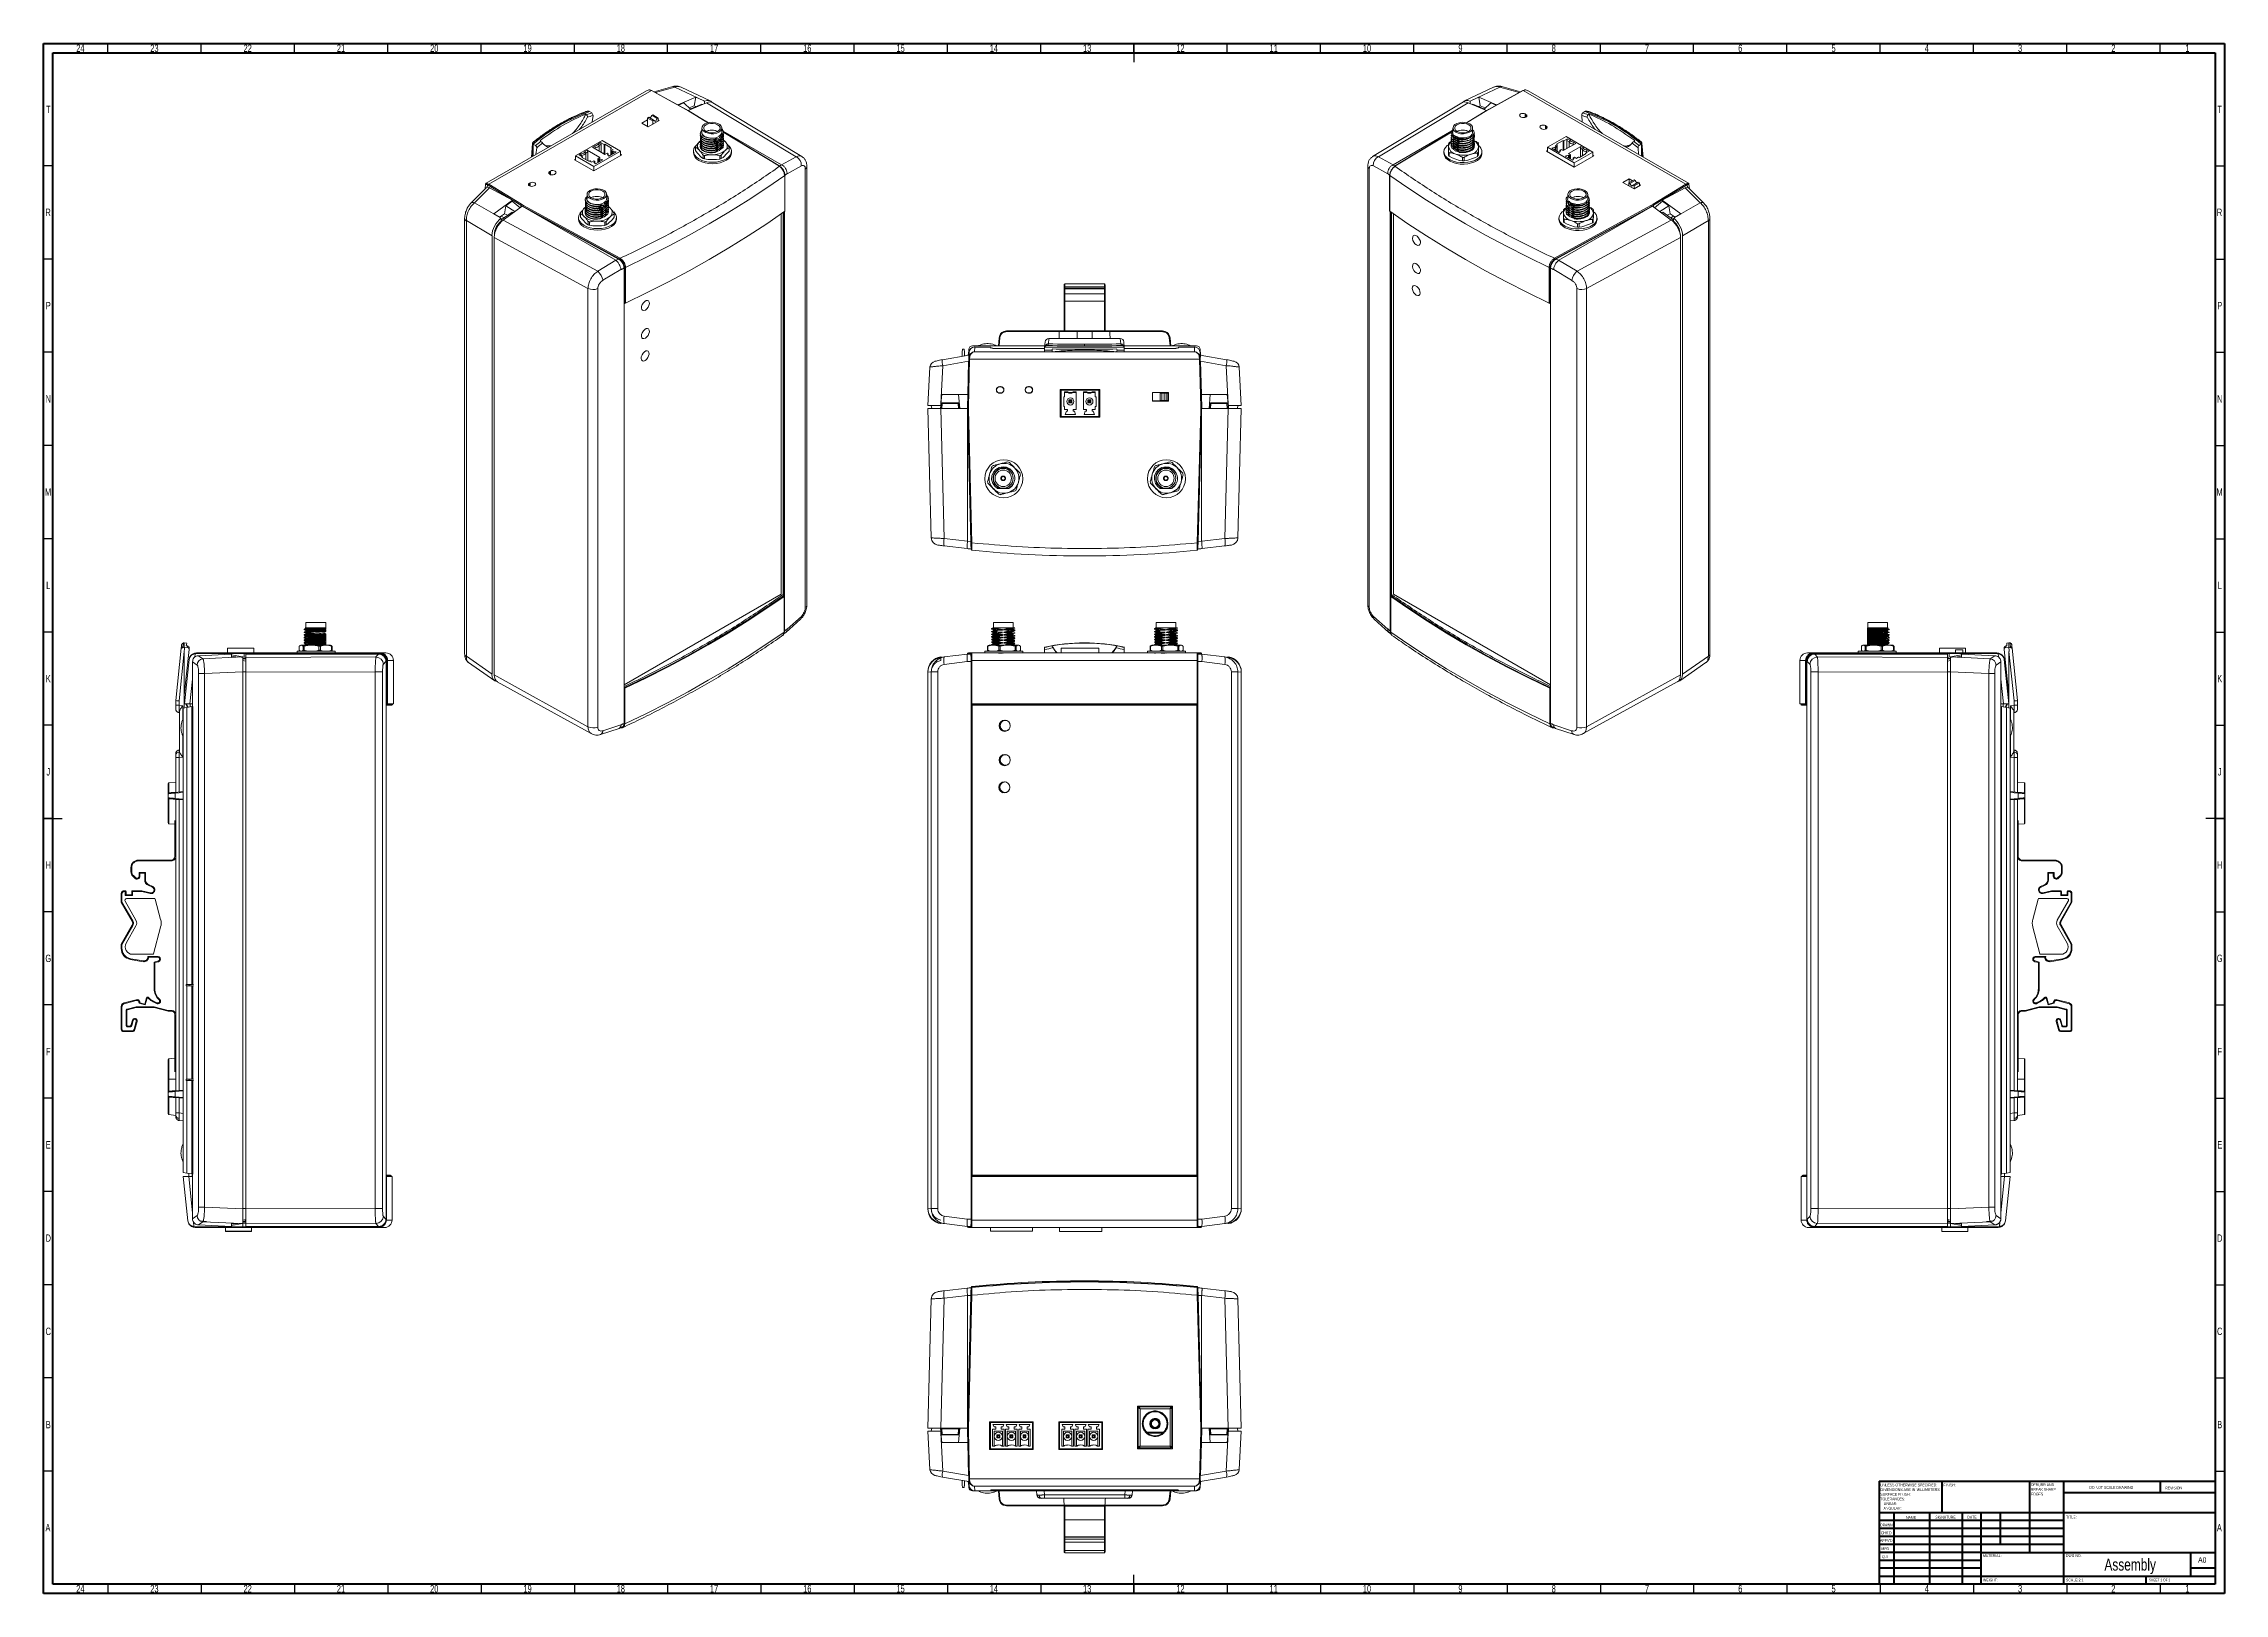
# Model space of a CAD drawing. Header units: millimetres. Extents: x 15 to 1184, y 5 to 836.
import ezdxf

# ---------------------------------------------------------------- set-up
doc = ezdxf.new("R2010")
doc.units = ezdxf.units.MM
doc.styles.add('SLDTEXTSTYLE0', font='TXT', dxfattribs={"width": 0.75})
doc.styles.add('SLDTEXTSTYLE1', font='TXT', dxfattribs={"width": 0.686449})
doc.styles.add('SLDTEXTSTYLE2', font='TXT', dxfattribs={"width": 0.6875})

msp = doc.modelspace()

# ---------------------------------------------------------------- texts
at = {"color": 7, "linetype": 'Continuous', "lineweight": 0}
for s, insert, char_height, attachment_point, style in [('24', (34.7, 835.5), 3.97, 2, 'SLDTEXTSTYLE0'), ('23', (74.4, 835.5), 3.97, 2, 'SLDTEXTSTYLE0'), ('22', (124.4, 835.5), 3.97, 2, 'SLDTEXTSTYLE0'), ('21', (174.4, 835.5), 3.97, 2, 'SLDTEXTSTYLE0'), ('20', (224.4, 835.5), 3.97, 2, 'SLDTEXTSTYLE0'), ('19', (274.4, 835.5), 3.97, 2, 'SLDTEXTSTYLE0'), ('18', (324.4, 835.5), 3.97, 2, 'SLDTEXTSTYLE0'), ('17', (374.4, 835.5), 3.97, 2, 'SLDTEXTSTYLE0'), ('16', (424.4, 835.5), 3.97, 2, 'SLDTEXTSTYLE0'), ('15', (474.4, 835.5), 3.97, 2, 'SLDTEXTSTYLE0'), ('14', (524.4, 835.5), 3.97, 2, 'SLDTEXTSTYLE0'), ('13', (574.4, 835.5), 3.97, 2, 'SLDTEXTSTYLE0'), ('12', (624.4, 835.5), 3.97, 2, 'SLDTEXTSTYLE0'), ('11', (674.4, 835.5), 3.97, 2, 'SLDTEXTSTYLE0'), ('10', (724.4, 835.5), 3.97, 2, 'SLDTEXTSTYLE0'), ('9', (774.5, 835.5), 3.97, 2, 'SLDTEXTSTYLE0'), ('8', (824.5, 835.5), 3.97, 2, 'SLDTEXTSTYLE0'), ('7', (874.5, 835.5), 3.97, 2, 'SLDTEXTSTYLE0'), ('6', (924.5, 835.5), 3.97, 2, 'SLDTEXTSTYLE0'), ('5', (974.5, 835.5), 3.97, 2, 'SLDTEXTSTYLE0'), ('4', (1024.5, 835.5), 3.97, 2, 'SLDTEXTSTYLE0'), ('3', (1074.5, 835.5), 3.97, 2, 'SLDTEXTSTYLE0'), ('2', (1124.5, 835.5), 3.97, 2, 'SLDTEXTSTYLE0'), ('1', (1164.2, 835.5), 3.97, 2, 'SLDTEXTSTYLE0'), ('T', (17.5, 802.7), 3.97, 2, 'SLDTEXTSTYLE0'), ('T', (1181.5, 802.7), 3.97, 2, 'SLDTEXTSTYLE0'), ('R', (17.4, 747.5), 3.97, 2, 'SLDTEXTSTYLE0'), ('R', (1181.4, 747.5), 3.97, 2, 'SLDTEXTSTYLE0'), ('P', (17.5, 697.5), 3.97, 2, 'SLDTEXTSTYLE0'), ('P', (1181.5, 697.5), 3.97, 2, 'SLDTEXTSTYLE0'), ('N', (17.5, 647.5), 3.97, 2, 'SLDTEXTSTYLE0'), ('N', (1181.5, 647.5), 3.97, 2, 'SLDTEXTSTYLE0'), ('M', (17.4, 597.5), 3.97, 2, 'SLDTEXTSTYLE0'), ('M', (1181.4, 597.5), 3.97, 2, 'SLDTEXTSTYLE0'), ('L', (17.5, 547.5), 3.97, 2, 'SLDTEXTSTYLE0'), ('L', (1181.5, 547.5), 3.97, 2, 'SLDTEXTSTYLE0'), ('K', (17.5, 497.5), 3.97, 2, 'SLDTEXTSTYLE0'), ('K', (1181.5, 497.5), 3.97, 2, 'SLDTEXTSTYLE0'), ('J', (17.5, 447.5), 3.97, 2, 'SLDTEXTSTYLE0'), ('J', (1181.5, 447.5), 3.97, 2, 'SLDTEXTSTYLE0'), ('H', (17.5, 397.5), 3.97, 2, 'SLDTEXTSTYLE0'), ('H', (1181.5, 397.5), 3.97, 2, 'SLDTEXTSTYLE0'), ('G', (17.5, 347.5), 3.97, 2, 'SLDTEXTSTYLE0'), ('G', (1181.5, 347.5), 3.97, 2, 'SLDTEXTSTYLE0'), ('F', (17.5, 297.5), 3.97, 2, 'SLDTEXTSTYLE0'), ('F', (1181.5, 297.5), 3.97, 2, 'SLDTEXTSTYLE0'), ('E', (17.5, 247.5), 3.97, 2, 'SLDTEXTSTYLE0'), ('E', (1181.5, 247.5), 3.97, 2, 'SLDTEXTSTYLE0'), ('D', (17.5, 197.5), 3.97, 2, 'SLDTEXTSTYLE0'), ('D', (1181.5, 197.5), 3.97, 2, 'SLDTEXTSTYLE0'), ('C', (17.5, 147.5), 3.97, 2, 'SLDTEXTSTYLE0'), ('C', (1181.5, 147.5), 3.97, 2, 'SLDTEXTSTYLE0'), ('B', (17.5, 97.5), 3.97, 2, 'SLDTEXTSTYLE0'), ('B', (1181.5, 97.5), 3.97, 2, 'SLDTEXTSTYLE0'), ('FINISH:', (1033.4, 63.9), 1.5, 1, 'SLDTEXTSTYLE0'), ('DO NOT SCALE DRAWING', (1111.6, 62.5), 1.5, 1, 'SLDTEXTSTYLE0'), ('REVISION', (1152.3, 62.3), 1.5, 1, 'SLDTEXTSTYLE0'), ('A', (17.3, 42.2), 3.97, 2, 'SLDTEXTSTYLE0'), ('DRAWN', (999.6, 42.4), 1.5, 1, 'SLDTEXTSTYLE1'), ("CHK'D", (999.9, 38.2), 1.5, 1, 'SLDTEXTSTYLE0'), ('NAME', (1013.3, 46.5), 1.5, 1, 'SLDTEXTSTYLE0'), ('SIGNATURE', (1029, 46.6), 1.5, 1, 'SLDTEXTSTYLE0'), ('DATE', (1046.2, 46.6), 1.5, 1, 'SLDTEXTSTYLE0'), ('TITLE:', (1099.1, 46.6), 1.5, 1, 'SLDTEXTSTYLE0'), ('A', (1181.3, 42.2), 3.97, 2, 'SLDTEXTSTYLE0'), ("APPV'D", (999.4, 34.1), 1.5, 1, 'SLDTEXTSTYLE0'), ('MFG', (1000.1, 29.7), 1.5, 1, 'SLDTEXTSTYLE0'), ('Q.A', (1000.5, 25.5), 1.5, 1, 'SLDTEXTSTYLE0'), ('MATERIAL:', (1054.6, 26), 1.5, 1, 'SLDTEXTSTYLE0'), ('DWG NO.', (1099, 26), 1.5, 1, 'SLDTEXTSTYLE0'), ('Assembly', (1133.5, 23.6), 6.35, 2, 'SLDTEXTSTYLE0'), ('A0', (1169.9, 24.4), 2.91, 1, 'SLDTEXTSTYLE0'), ('WEIGHT:', (1054.6, 12.9), 1.5, 1, 'SLDTEXTSTYLE0'), ('SCALE:2:1', (1099.1, 12.9), 1.5, 1, 'SLDTEXTSTYLE0'), ('SHEET 1 OF 1', (1143.5, 12.9), 1.5, 1, 'SLDTEXTSTYLE2'), ('24', (34.7, 9.5), 3.97, 2, 'SLDTEXTSTYLE0'), ('23', (74.4, 9.5), 3.97, 2, 'SLDTEXTSTYLE0'), ('22', (124.4, 9.5), 3.97, 2, 'SLDTEXTSTYLE0'), ('21', (174.4, 9.5), 3.97, 2, 'SLDTEXTSTYLE0'), ('20', (224.4, 9.5), 3.97, 2, 'SLDTEXTSTYLE0'), ('19', (274.4, 9.5), 3.97, 2, 'SLDTEXTSTYLE0'), ('18', (324.4, 9.5), 3.97, 2, 'SLDTEXTSTYLE0'), ('17', (374.4, 9.5), 3.97, 2, 'SLDTEXTSTYLE0'), ('16', (424.4, 9.5), 3.97, 2, 'SLDTEXTSTYLE0'), ('15', (474.4, 9.5), 3.97, 2, 'SLDTEXTSTYLE0'), ('14', (524.4, 9.5), 3.97, 2, 'SLDTEXTSTYLE0'), ('13', (574.4, 9.5), 3.97, 2, 'SLDTEXTSTYLE0'), ('12', (624.4, 9.5), 3.97, 2, 'SLDTEXTSTYLE0'), ('11', (674.4, 9.5), 3.97, 2, 'SLDTEXTSTYLE0'), ('10', (724.4, 9.5), 3.97, 2, 'SLDTEXTSTYLE0'), ('9', (774.5, 9.5), 3.97, 2, 'SLDTEXTSTYLE0'), ('8', (824.5, 9.5), 3.97, 2, 'SLDTEXTSTYLE0'), ('7', (874.5, 9.5), 3.97, 2, 'SLDTEXTSTYLE0'), ('6', (924.5, 9.5), 3.97, 2, 'SLDTEXTSTYLE0'), ('5', (974.5, 9.5), 3.97, 2, 'SLDTEXTSTYLE0'), ('4', (1024.5, 9.5), 3.97, 2, 'SLDTEXTSTYLE0'), ('3', (1074.5, 9.5), 3.97, 2, 'SLDTEXTSTYLE0'), ('2', (1124.5, 9.5), 3.97, 2, 'SLDTEXTSTYLE0'), ('1', (1164.2, 9.5), 3.97, 2, 'SLDTEXTSTYLE0')]:
    msp.add_mtext(s, dxfattribs=dict(at, insert=insert, char_height=char_height, attachment_point=attachment_point, style=style))

# ---------------------------------------------------------------- blocks, each defined once
blk = doc.blocks.new('SW_NOTE_0')
at = {"color": 0, "linetype": 'Continuous', "lineweight": 0, "char_height": 1.5, "attachment_point": 1, "style": 'SLDTEXTSTYLE0'}
for s, insert in [('UNLESS OTHERWISE SPECIFIED:', (0, 1.9)), ('TOLERANCES:', (0, -5.6)), ('DIMENSIONS ARE IN MILLIMETERS', (0, -0.6)), ('SURFACE FINISH:', (0, -3.1)), ('ANGULAR:', (1.7, -10.6)), ('LINEAR:', (1.7, -8.1))]:
    blk.add_mtext(s, dxfattribs=dict(at, insert=insert))
blk = doc.blocks.new('SW_NOTE_1')
at = {"color": 0, "linetype": 'Continuous', "lineweight": 0, "char_height": 1.5, "attachment_point": 1, "style": 'SLDTEXTSTYLE0'}
for s, insert in [('DEBURR AND', (0, 1.9)), ('BREAK SHARP', (0, -0.6)), ('EDGES', (0, -3.1))]:
    blk.add_mtext(s, dxfattribs=dict(at, insert=insert))

# ---------------------------------------------------------------- linework, layer by layer
at = {"color": 7, "linetype": 'Continuous', "lineweight": 60}
for p, q in [((15, 5), (15, 836)), ((15, 836), (1184, 836)), ((20, 10), (20, 831)), ((20, 831), (1179, 831)), ((1179, 831), (1179, 10)), ((1184, 836), (1184, 5)), ((1184, 5), (15, 5)), ((1179, 10), (20, 10))]:
    msp.add_line(p, q, dxfattribs=at)
at = {"color": 7, "linetype": 'Continuous', "lineweight": 30}
for p, q in [((49.5, 831), (49.5, 836)), ((99.5, 831), (99.5, 836)), ((149.5, 831), (149.5, 836)), ((199.5, 831), (199.5, 836)), ((249.5, 831), (249.5, 836)), ((299.5, 831), (299.5, 836)), ((349.5, 831), (349.5, 836)), ((399.5, 831), (399.5, 836)), ((449.5, 831), (449.5, 836)), ((499.5, 831), (499.5, 836)), ((549.5, 831), (549.5, 836)), ((599.5, 836), (599.5, 826)), ((599.5, 831), (599.5, 836)), ((649.5, 831), (649.5, 836)), ((699.5, 831), (699.5, 836)), ((749.5, 831), (749.5, 836)), ((799.5, 831), (799.5, 836)), ((849.5, 831), (849.5, 836)), ((899.5, 831), (899.5, 836)), ((949.5, 831), (949.5, 836)), ((999.5, 831), (999.5, 836)), ((1049.5, 831), (1049.5, 836)), ((1099.5, 831), (1099.5, 836)), ((1149.5, 831), (1149.5, 836)), ((20, 770.5), (15, 770.5)), ((1179, 770.5), (1184, 770.5)), ((20, 720.5), (15, 720.5)), ((1179, 720.5), (1184, 720.5)), ((20, 670.5), (15, 670.5)), ((1179, 670.5), (1184, 670.5)), ((20, 620.5), (15, 620.5)), ((1179, 620.5), (1184, 620.5)), ((20, 570.5), (15, 570.5)), ((1179, 570.5), (1184, 570.5)), ((20, 520.5), (15, 520.5)), ((1179, 520.5), (1184, 520.5)), ((20, 470.5), (15, 470.5)), ((1179, 470.5), (1184, 470.5)), ((15, 420.5), (25, 420.5)), ((20, 420.5), (15, 420.5)), ((1184, 420.5), (1174, 420.5)), ((1179, 420.5), (1184, 420.5)), ((20, 370.5), (15, 370.5)), ((1179, 370.5), (1184, 370.5)), ((20, 320.5), (15, 320.5)), ((1179, 320.5), (1184, 320.5)), ((20, 270.5), (15, 270.5)), ((1179, 270.5), (1184, 270.5)), ((20, 220.5), (15, 220.5)), ((1179, 220.5), (1184, 220.5)), ((20, 170.5), (15, 170.5)), ((1179, 170.5), (1184, 170.5)), ((20, 120.5), (15, 120.5)), ((1179, 120.5), (1184, 120.5)), ((20, 70.5), (15, 70.5)), ((1179, 70.5), (1184, 70.5)), ((599.5, 5), (599.5, 15)), ((49.5, 10), (49.5, 5)), ((99.5, 10), (99.5, 5)), ((149.5, 10), (149.5, 5)), ((199.5, 10), (199.5, 5)), ((249.5, 10), (249.5, 5)), ((299.5, 10), (299.5, 5)), ((349.5, 10), (349.5, 5)), ((399.5, 10), (399.5, 5)), ((449.5, 10), (449.5, 5)), ((499.5, 10), (499.5, 5)), ((549.5, 10), (549.5, 5)), ((599.5, 10), (599.5, 5)), ((649.5, 10), (649.5, 5)), ((699.5, 10), (699.5, 5)), ((749.5, 10), (749.5, 5)), ((799.5, 10), (799.5, 5)), ((849.5, 10), (849.5, 5)), ((899.5, 10), (899.5, 5)), ((949.5, 10), (949.5, 5)), ((999.5, 10), (999.5, 5)), ((1049.5, 10), (1049.5, 5)), ((1099.5, 10), (1099.5, 5)), ((1149.5, 10), (1149.5, 5))]:
    msp.add_line(p, q, dxfattribs=at)
at = {"color": 7, "linetype": 'Continuous', "lineweight": 15}
for p, q in [((338.2, 810.7), (252.2, 761.1)), ((340.8, 810.9), (253.6, 760.6)), ((340.8, 810.9), (340.2, 811.1)), ((340.9, 810.9), (340.4, 811.1)), ((359.3, 800.7), (340.8, 810.9)), ((359.5, 800.7), (340.9, 810.9)), ((352.3, 813), (342.3, 810.1)), ((368.6, 805.5), (353.3, 812.7)), ((364.7, 807.3), (355, 803.2)), ((372.3, 805.4), (356.7, 812.7)), ((363.8, 802.7), (364.7, 807.3)), ((368.6, 805.5), (364.7, 807.3)), ((792.2, 812.7), (776.6, 805.4)), ((795.6, 812.7), (780.4, 805.5)), ((784.3, 807.3), (780.4, 805.5)), ((793.9, 803.2), (784.3, 807.3)), ((785.1, 802.7), (784.3, 807.3)), ((808, 810.9), (789.5, 800.7)), ((808.2, 810.9), (789.7, 800.7)), ((806.7, 810.1), (796.7, 813)), ((808.6, 811.1), (808, 810.9)), ((808.8, 811.1), (808.2, 810.9)), ((895.3, 760.6), (808.2, 810.9)), ((896.8, 761.1), (810.8, 810.7)), ((305.6, 798.1), (306.1, 797.8)), ((308.8, 798.8), (307.7, 799.6)), ((309.5, 797.5), (309.1, 794)), ((338.8, 795.2), (335.6, 793.3)), ((339.4, 796.5), (338.8, 796.1)), ((338.8, 796.1), (341.6, 794.5)), ((338.8, 796.1), (338.8, 791.5)), ((342.2, 794.8), (339.4, 796.5)), ((340.2, 796), (341, 797.4)), ((340.3, 796), (340.2, 796)), ((341.6, 797.8), (341, 797.4)), ((341, 797.4), (343.9, 795.8)), ((344.4, 796.1), (341.6, 797.8)), ((343.9, 795.8), (343, 794.3)), ((343.9, 795.8), (344.4, 796.1)), ((344.4, 796.1), (344.4, 794.5)), ((345, 794.8), (344.4, 795.2)), ((355.4, 803), (358.2, 804.2)), ((358.2, 804.2), (362, 800.7)), ((360.4, 800.1), (359.3, 800.7)), ((360.6, 800.1), (359.5, 800.7)), ((360.5, 800.1), (370.4, 804.3)), ((371.3, 793.6), (360.6, 800.1)), ((363.8, 802.7), (361.1, 801.5)), ((367.9, 803.6), (361.9, 801)), ((362.2, 800.8), (361.9, 801)), ((361.9, 801), (361.9, 800.8)), ((364.7, 802.2), (363.8, 802.7)), ((371.4, 793.6), (367.4, 795.9)), ((368.3, 803.4), (367.9, 803.6)), ((369.3, 805.2), (369.3, 803.9)), ((370.4, 804.3), (418.4, 775.3)), ((421.5, 775.4), (373.7, 804.3)), ((775.3, 804.3), (727.4, 775.4)), ((730.6, 775.3), (778.6, 804.3)), ((781.6, 795.9), (777.5, 793.6)), ((788.4, 800.1), (777.7, 793.6)), ((778.6, 804.3), (788.5, 800.1)), ((779.7, 803.9), (779.7, 805.2)), ((781.1, 803.6), (780.7, 803.4)), ((787.1, 801), (781.1, 803.6)), ((785.1, 802.7), (784.2, 802.2)), ((787.8, 801.5), (785.1, 802.7)), ((786.8, 800.8), (787.1, 801)), ((787, 800.7), (790.8, 804.2)), ((787.1, 800.8), (787.1, 801)), ((789.5, 800.7), (788.4, 800.1)), ((789.7, 800.7), (788.6, 800.1)), ((790.8, 804.2), (793.6, 803)), ((806.7, 796.8), (807.1, 796.6)), ((809.6, 798), (809.2, 798.3)), ((839.8, 794), (839.5, 797.5)), ((840.1, 798.8), (841.2, 799.6)), ((842.9, 797.8), (843.3, 798.1)), ((843.5, 799.5), (843.5, 799.5)), ((281.5, 783.6), (281.1, 783.9)), ((300.1, 775.8), (314.4, 784.1)), ((324.3, 778.4), (314.4, 784.1)), ((335.6, 793.3), (339, 791.4)), ((339, 791.4), (345, 794.8)), ((341.6, 794.5), (342.2, 794.8)), ((341.6, 792.9), (341.6, 794.5)), ((343, 794.3), (342.2, 794.8)), ((367.2, 783.9), (366.6, 783.4)), ((367.1, 783.8), (366.6, 783.4)), ((367, 787.8), (367, 787.7)), ((367, 786.7), (367, 786.5)), ((367, 785.5), (367, 785.4)), ((367, 784.3), (367, 784.2)), ((367.1, 787.1), (367.1, 787.3)), ((367.9, 789.1), (367.8, 788.7)), ((367.8, 788.4), (367.8, 788.2)), ((367.9, 790.7), (367.9, 788.4)), ((372, 784.4), (372, 784.3)), ((374.4, 783.5), (374.4, 784.3)), ((374.9, 784.6), (374.9, 784.7)), ((374.9, 782.4), (376.8, 783.9)), ((376.8, 784.2), (375, 783.5)), ((378.8, 787.2), (375.9, 785.6)), ((377.1, 784.4), (377.4, 784.2)), ((377.1, 783.2), (377.3, 783.1)), ((379.2, 786), (377.3, 784.5)), ((377.3, 785.7), (377.3, 785.4)), ((377.5, 785.6), (377.3, 785.4)), ((379.2, 784.9), (377.3, 783.4)), ((377.3, 784.5), (377.3, 784.2)), ((377.3, 783.1), (379.2, 783.9)), ((379.2, 783.7), (377.3, 782.2)), ((377.3, 783.4), (377.3, 783.1)), ((378.5, 788.4), (378.5, 790.7)), ((378.8, 787.2), (379.2, 787.3)), ((410.6, 771), (379.2, 789.1)), ((379.2, 787.6), (379.2, 787.2)), ((379.2, 787.3), (379.2, 787.2)), ((379.2, 786), (379.4, 787.1)), ((379.2, 786.2), (379.2, 786)), ((379.3, 785.4), (379.2, 784.9)), ((379.2, 785), (379.2, 784.9)), ((379.3, 784.2), (379.2, 783.7)), ((379.2, 783.9), (379.2, 783.7)), ((409.7, 770.2), (379.3, 788.7)), ((379.4, 788.2), (379.4, 788.4)), ((379.4, 787.1), (379.4, 787.2)), ((379.4, 785.9), (379.4, 786.1)), ((379.4, 784.7), (379.4, 784.9)), ((379.4, 783.6), (379.4, 783.8)), ((769.9, 789.2), (738.4, 771)), ((769.7, 788.7), (739.2, 770.2)), ((769.4, 783.5), (768.6, 783.1)), ((769.5, 788.1), (769.5, 787.9)), ((769.5, 786.9), (769.5, 786.8)), ((769.5, 785.8), (769.5, 785.6)), ((769.5, 784.7), (769.5, 784.5)), ((769.5, 783.5), (769.5, 783.3)), ((769.6, 787.9), (769.8, 787)), ((769.8, 786), (769.6, 786.9)), ((769.8, 784.9), (769.6, 785.8)), ((769.8, 787), (769.8, 787.2)), ((769.8, 784.9), (771.7, 784.2)), ((769.8, 784.7), (769.8, 784.9)), ((771.7, 783.3), (769.8, 784.7)), ((769.8, 783.7), (771.7, 783.1)), ((769.8, 783.6), (769.8, 783.7)), ((771.7, 782.2), (769.8, 783.6)), ((770.3, 788.7), (770.4, 788.9)), ((770.4, 787.9), (770.3, 787.7)), ((770.3, 786.3), (770.4, 786.4)), ((770.4, 790.7), (770.4, 788.4)), ((770.4, 787.3), (770.5, 786.6)), ((770.5, 785.6), (770.7, 786)), ((773.6, 785.2), (770.8, 786.9)), ((770.9, 785.2), (771.4, 785.5)), ((771.6, 785.7), (772, 785.9)), ((773.3, 784.6), (771.7, 785.4)), ((771.7, 783.1), (771.7, 783.3)), ((772.1, 785.4), (772.1, 785.1)), ((773.8, 784.9), (772.1, 785.4)), ((772.1, 784.2), (772.1, 784)), ((774, 783.6), (772.1, 784.2)), ((773.6, 785.2), (774, 784.9)), ((774, 784.9), (774, 784.7)), ((774, 783.7), (774, 783.6)), ((774.2, 783.4), (775.6, 783.3)), ((774.5, 783.6), (774.5, 783.3)), ((776.9, 783.5), (776.9, 783.7)), ((776.9, 783.5), (776.9, 783.5)), ((778.5, 783.9), (778.3, 783.9)), ((781, 788.4), (781, 790.7)), ((781.9, 787.4), (781.9, 787.5)), ((781.9, 786.2), (781.9, 786.4)), ((781.9, 785.1), (781.9, 785.2)), ((781.9, 783.9), (781.9, 784.1)), ((817.5, 790.6), (817.9, 790.3)), ((820.5, 791.7), (820.1, 792)), ((831.1, 786.1), (821.2, 780.4)), ((826, 782), (829.6, 784.1)), ((829.6, 784.1), (830, 783.9)), ((829.6, 784.1), (829.6, 778.6)), ((830, 783.9), (831.9, 785)), ((830, 783.9), (830, 779)), ((831.1, 786.1), (845.4, 777.8)), ((831.9, 785), (831.6, 784)), ((831.6, 784), (831.6, 779.8)), ((831.6, 784), (832.7, 783.4)), ((831.9, 785), (833.1, 784.3)), ((832.7, 783.4), (832.7, 780.4)), ((867.9, 783.9), (867.5, 783.6)), ((277.1, 782.6), (276.5, 775.1)), ((278.7, 781.4), (277.5, 782.1)), ((277.5, 775.7), (277.5, 780.2)), ((278.9, 776.5), (279.3, 780.1)), ((300.1, 774.1), (299.5, 773.7)), ((299.5, 773.7), (310, 767.7)), ((300.1, 773.4), (300.1, 775.8)), ((300.1, 775.8), (310, 770.1)), ((302, 776.3), (303.2, 777)), ((303.9, 775.2), (302, 776.3)), ((303, 775.7), (303.4, 776)), ((303.4, 776), (303.4, 775.5)), ((303.6, 775), (303.9, 775.2)), ((307.2, 772.9), (303.6, 775)), ((303.9, 775.2), (303.9, 774.8)), ((305.2, 778.2), (306.4, 778.8)), ((305.6, 777.2), (306.7, 777.9)), ((305.6, 773.8), (305.6, 777.2)), ((306.4, 778.8), (313.1, 775)), ((306.4, 778.8), (306.7, 777.9)), ((306.7, 777.9), (306.7, 773.2)), ((307.2, 772.9), (307.5, 773.1)), ((308.7, 772.4), (307.5, 773.1)), ((307.7, 773), (307.9, 773.1)), ((308.4, 772.8), (307.9, 773.1)), ((308.4, 772.8), (308.2, 772.7)), ((308.6, 772.5), (308.4, 772.8)), ((308.7, 772.4), (309.9, 773.1)), ((309.2, 780.5), (310.4, 781.1)), ((315.9, 776.6), (309.2, 780.5)), ((310.5, 772.7), (309.9, 773.1)), ((310, 770.1), (324.3, 778.4)), ((310, 767.7), (324.9, 776.3)), ((310, 772.5), (310.5, 772.7)), ((310.9, 771.5), (310, 772.5)), ((310.2, 779.9), (310.6, 780.1)), ((310.4, 781.1), (310.6, 780.1)), ((310.5, 772.7), (310.5, 771.9)), ((310.6, 780.1), (310.6, 779.7)), ((314.8, 773.7), (310.9, 771.5)), ((312, 774.3), (313.1, 775)), ((312.6, 773.9), (312, 774.3)), ((312, 772.1), (312, 774.3)), ((312.4, 782.3), (313.6, 783)), ((312.8, 781.4), (312.4, 782.3)), ((312.6, 773.9), (313.1, 774.2)), ((312.6, 772.5), (312.6, 773.9)), ((312.8, 781.4), (313.9, 782)), ((312.8, 778.4), (312.8, 781.4)), ((314.8, 773.7), (313.1, 774.2)), ((313.1, 774.2), (313.1, 772.7)), ((315.5, 781.9), (313.6, 783)), ((313.6, 783), (313.9, 782)), ((313.9, 782), (313.9, 777.8)), ((314.9, 777.2), (315.1, 777.3)), ((315.6, 777), (315.1, 777.3)), ((315.6, 777), (315.4, 776.9)), ((315.5, 781.9), (315.8, 782.1)), ((315.5, 777), (315.5, 781.9)), ((315.8, 776.7), (315.6, 777)), ((315.8, 782.1), (319.5, 780)), ((315.8, 776.6), (315.8, 782.1)), ((315.9, 776.6), (317.1, 777.2)), ((317.7, 776.9), (317.1, 777.2)), ((317.2, 776.6), (317.7, 776.9)), ((318, 775.6), (317.2, 776.6)), ((317.7, 776), (317.7, 776.9)), ((322, 777.9), (318, 775.6)), ((319.1, 779.8), (319.5, 780)), ((320.3, 779.1), (319.1, 779.8)), ((319.1, 776.2), (319.1, 779.8)), ((319.2, 778.5), (320.3, 779.1)), ((319.8, 778.1), (319.2, 778.5)), ((319.2, 776.3), (319.2, 778.5)), ((319.8, 778.1), (320.3, 778.4)), ((319.8, 776.6), (319.8, 778.1)), ((322, 777.9), (320.3, 778.4)), ((320.3, 778.4), (320.3, 776.9)), ((324.3, 776), (324.3, 778.4)), ((324.9, 776.3), (324.3, 776.7)), ((363.3, 778.3), (363.3, 777.5)), ((364.5, 780.6), (364.5, 778.8)), ((364.5, 778.6), (364.5, 780.4)), ((365.4, 777.4), (364.5, 778.6)), ((365.4, 777.4), (367.6, 775)), ((367, 783.2), (367, 783.1)), ((367, 782), (367, 781.9)), ((367, 780.9), (367, 780.8)), ((368.5, 774.4), (367.6, 775)), ((368.5, 776.2), (368.5, 774.4)), ((369.3, 774.2), (369.3, 776)), ((371, 773.8), (369.3, 774.2)), ((371, 773.8), (375.7, 773.8)), ((376.8, 783.1), (374.9, 782.3)), ((374.9, 781.2), (376.8, 782.8)), ((374.9, 782.3), (374.9, 782.4)), ((376.8, 781.9), (374.9, 781.1)), ((374.9, 780.1), (376.8, 781.6)), ((374.9, 781.1), (374.9, 781.2)), ((376.8, 780.8), (374.9, 780)), ((374.9, 778.9), (376.8, 780.5)), ((374.9, 780), (374.9, 780.1)), ((376.8, 779.6), (374.9, 778.8)), ((374.9, 777.8), (376.8, 779.3)), ((374.9, 778.8), (374.9, 778.9)), ((376.8, 778.5), (374.9, 777.6)), ((374.9, 777.6), (374.9, 777.8)), ((376.8, 783.1), (375, 782.4)), ((375.2, 783), (375.8, 782.7)), ((377.5, 774.1), (375.7, 773.8)), ((376.8, 782.8), (376.8, 783.1)), ((376.8, 781.6), (376.8, 781.9)), ((376.8, 780.5), (376.8, 780.8)), ((376.8, 779.3), (376.8, 779.6)), ((377.3, 781.9), (379.2, 782.7)), ((379.2, 782.6), (377.3, 781.1)), ((377.3, 782.2), (377.3, 781.9)), ((377.3, 780.8), (379.2, 781.6)), ((379.2, 781.4), (377.3, 779.9)), ((377.3, 781.1), (377.3, 780.8)), ((377.3, 779.6), (379.2, 780.4)), ((379.2, 780.3), (377.3, 778.8)), ((377.3, 779.9), (377.3, 779.6)), ((377.5, 779), (377.3, 778.8)), ((377.3, 778.8), (377.3, 778.5)), ((377.5, 775.9), (377.5, 774.1)), ((378.2, 774.4), (378.2, 776.2)), ((379.2, 774.9), (378.2, 774.4)), ((379.3, 783.1), (379.2, 782.6)), ((379.2, 782.7), (379.2, 782.6)), ((379.3, 781.9), (379.2, 781.4)), ((379.2, 781.6), (379.2, 781.4)), ((379.3, 780.8), (379.2, 780.3)), ((379.2, 780.4), (379.2, 780.3)), ((379.2, 774.9), (381.5, 777.2)), ((379.4, 782.4), (379.4, 782.6)), ((379.4, 781.3), (379.4, 781.5)), ((382.5, 778.4), (381.5, 777.2)), ((382.5, 778.8), (382.5, 780.6)), ((382.5, 780.2), (382.5, 778.4)), ((383.7, 777.5), (383.7, 778.3)), ((418.4, 775.3), (410.6, 771)), ((738.4, 771), (730.6, 775.3)), ((765.6, 778), (765.6, 777.2)), ((768, 777.9), (768, 776.1)), ((768.5, 775.7), (768.5, 777.4)), ((770, 774.8), (768.5, 775.7)), ((769.5, 782.4), (769.5, 782.2)), ((769.5, 781.2), (769.5, 781)), ((769.8, 782.5), (771.7, 781.9)), ((769.8, 782.4), (769.8, 782.5)), ((771.7, 781), (769.8, 782.4)), ((769.8, 781.4), (771.7, 780.7)), ((769.8, 781.2), (769.8, 781.4)), ((771.7, 779.9), (769.8, 781.2)), ((769.8, 780.2), (771.7, 779.6)), ((769.8, 780.1), (769.8, 780.2)), ((771.7, 778.7), (769.8, 780.1)), ((770, 774.8), (774, 773.4)), ((770.7, 777), (770.7, 777.1)), ((771.7, 781.9), (771.7, 782.2)), ((771.7, 780.7), (771.7, 781)), ((771.7, 779.6), (771.7, 779.9)), ((772.1, 783.1), (772.1, 782.8)), ((774, 782.4), (772.1, 783.1)), ((773.2, 782.8), (772.1, 783.1)), ((772.1, 782.8), (774, 781.4)), ((772.1, 781.9), (772.1, 781.6)), ((774, 781.3), (772.1, 781.9)), ((772.4, 781.9), (772.1, 781.9)), ((772.1, 781.6), (774, 780.3)), ((772.1, 780.8), (772.1, 780.5)), ((774, 780.1), (772.1, 780.8)), ((772.1, 780.5), (774, 779.1)), ((772.1, 779.6), (772.1, 779.3)), ((774, 779), (772.1, 779.6)), ((772.1, 779.3), (774, 778)), ((772.1, 778.5), (772.1, 778.2)), ((774, 777.8), (772.1, 778.5)), ((772.7, 778.3), (772.1, 778.5)), ((773.8, 777.9), (773, 778.2)), ((774, 782.6), (774, 782.4)), ((774, 781.4), (774, 781.3)), ((774, 780.3), (774, 780.1)), ((774, 779.1), (774, 779)), ((774, 778), (774, 777.8)), ((775.6, 773.2), (774, 773.4)), ((775.6, 775), (775.6, 773.2)), ((776.4, 773.2), (776.4, 775)), ((778, 773.4), (776.4, 773.2)), ((778, 773.4), (782, 774.7)), ((778.3, 778.1), (778.6, 778)), ((780.1, 779.8), (779.6, 780.1)), ((781.9, 782.8), (781.9, 782.9)), ((781.9, 781.6), (781.9, 781.8)), ((781.9, 780.9), (781.9, 780.6)), ((781.9, 780.5), (781.9, 780.6)), ((783.6, 775.5), (782, 774.7)), ((783.6, 777.3), (783.6, 775.5)), ((784, 776), (784, 777.8)), ((784.1, 776.7), (784, 776)), ((784.2, 780.7), (784.1, 779.4)), ((784.1, 776.7), (784.1, 779.4)), ((784.2, 782.5), (784.2, 780.7)), ((786, 777.2), (786, 778)), ((821.2, 778.7), (820.6, 778.3)), ((820.6, 778.3), (835.5, 769.7)), ((821.2, 780.4), (835.5, 772.1)), ((821.2, 778), (821.2, 780.4)), ((823.5, 779.9), (825.2, 780.4)), ((827.4, 777.6), (823.5, 779.9)), ((825.2, 781.1), (826.4, 781.8)), ((825.2, 781.1), (826.3, 780.5)), ((825.2, 780.4), (825.7, 780.1)), ((825.2, 780.4), (825.2, 778.9)), ((825.7, 780.1), (826.3, 780.5)), ((825.7, 780.1), (825.7, 778.6)), ((826, 782), (826.4, 781.8)), ((826.3, 780.5), (826.3, 778.3)), ((826.4, 781.8), (826.4, 778.2)), ((827.4, 777.6), (828.3, 778.6)), ((827.8, 778.9), (828.4, 779.2)), ((827.8, 778.9), (828.3, 778.6)), ((827.8, 778), (827.8, 778.9)), ((828.4, 779.2), (829.6, 778.6)), ((836.3, 782.5), (829.6, 778.6)), ((829.7, 778.7), (829.9, 779)), ((829.9, 779), (830.4, 779.3)), ((830.1, 778.9), (829.9, 779)), ((830.4, 779.3), (830.6, 779.2)), ((830.7, 775.7), (832.4, 776.2)), ((834.6, 773.5), (830.7, 775.7)), ((832.4, 777), (839.1, 780.9)), ((832.4, 777), (833.5, 776.3)), ((832.4, 776.2), (832.9, 776)), ((832.4, 776.2), (832.4, 774.7)), ((832.9, 776), (833.5, 776.3)), ((832.9, 774.5), (832.9, 776)), ((833.5, 776.3), (833.5, 774.1)), ((834.6, 773.5), (835.4, 774.5)), ((834.9, 782.1), (835.3, 781.9)), ((834.9, 781.7), (834.9, 782.1)), ((835, 774.7), (835.6, 775.1)), ((835, 774.7), (835.4, 774.5)), ((835, 773.9), (835, 774.7)), ((835.1, 783.1), (836.3, 782.5)), ((835.5, 772.1), (845.4, 777.8)), ((835.5, 769.7), (846, 775.8)), ((835.5, 769.7), (835.5, 772.1)), ((835.6, 775.1), (836.7, 774.4)), ((836.7, 774.4), (837.9, 775.1)), ((836.9, 774.5), (837.1, 774.9)), ((837.1, 774.9), (837.6, 775.1)), ((837.3, 774.7), (837.1, 774.9)), ((837.6, 775.1), (837.8, 775)), ((837.9, 775.1), (838.3, 774.9)), ((841.9, 777), (838.3, 774.9)), ((838.8, 779.9), (839.1, 780.9)), ((838.8, 779.9), (838.8, 775.2)), ((838.8, 779.9), (839.9, 779.2)), ((839.1, 780.9), (840.2, 780.2)), ((840.2, 780.2), (839.9, 779.2)), ((839.9, 779.2), (839.9, 775.9)), ((841.6, 777.2), (843.5, 778.3)), ((841.6, 777.2), (841.9, 777)), ((841.6, 776.8), (841.6, 777.2)), ((842.1, 778), (842.3, 779)), ((842.1, 778), (842.5, 777.7)), ((842.1, 777.5), (842.1, 778)), ((842.3, 779), (843.5, 778.3)), ((845.4, 777.8), (845.4, 775.4)), ((846, 775.8), (845.4, 776.1)), ((869.7, 780.1), (870, 776.5)), ((870.3, 781.4), (871.4, 782.1)), ((871.5, 780.2), (871.5, 775.7)), ((872.5, 775.1), (871.8, 782.6)), ((251.9, 760.7), (251.7, 758.1)), ((252.9, 760.3), (253.3, 760.1)), ((253.1, 760.8), (253.6, 760.6)), ((253.3, 760.1), (270.9, 749.4)), ((253.6, 760.6), (271.2, 749.9)), ((275.8, 761.4), (275.4, 761.1)), ((277.9, 759.7), (278.3, 759.9)), ((286.7, 767.6), (286.3, 767.4)), ((288.8, 765.9), (289.2, 766.2)), ((310, 767.7), (310, 770.1)), ((410.6, 771), (410.6, 771)), ((412.3, 746.1), (412.3, 765.2)), ((412.4, 746.3), (412.4, 765.4)), ((421.2, 770.5), (413.5, 766.2)), ((423.3, 533.8), (423.3, 768.8)), ((424.2, 535.2), (424.2, 770.3)), ((724.8, 770.3), (724.8, 535.2)), ((725.6, 768.8), (725.6, 533.8)), ((735.5, 766.2), (727.8, 770.5)), ((736.5, 765.4), (736.5, 746.3)), ((736.6, 765.2), (736.6, 746.1)), ((738.4, 771), (738.4, 771)), ((865, 763.5), (861.6, 761.6)), ((861.6, 761.6), (867.6, 758.1)), ((867.6, 763), (864.8, 761.3)), ((864.8, 759.7), (864.8, 761.3)), ((864.8, 761.3), (865.3, 761)), ((866.8, 762.5), (865, 763.5)), ((865, 761.5), (865, 763.5)), ((865.3, 761), (868.2, 762.6)), ((866.2, 759.5), (865.3, 761)), ((867, 760.1), (866.2, 759.5)), ((869.8, 761.7), (867, 760.1)), ((867, 760.1), (867.6, 759.7)), ((868.2, 762.6), (867.6, 763)), ((867.6, 759.7), (870.4, 761.3)), ((867.6, 758.1), (871, 760.1)), ((868.2, 762.6), (869, 761.2)), ((869, 761.2), (868.9, 761.2)), ((870.4, 761.3), (869.8, 761.7)), ((870.4, 761.3), (870.4, 759.7)), ((871, 760.1), (870.4, 760.4)), ((877.8, 749.9), (895.3, 760.6)), ((878, 749.4), (895.6, 760.1)), ((895.3, 760.6), (895.9, 760.8)), ((895.6, 760.1), (896.1, 760.3)), ((897.3, 758.1), (897, 760.7)), ((252.3, 758.7), (244, 750.4)), ((246, 750.7), (254, 758.7)), ((246, 750.7), (259.7, 742.7)), ((254, 758.7), (266.3, 752)), ((266.3, 752), (256.4, 744.8)), ((261.4, 741.4), (271.5, 748.8)), ((262, 744.8), (262.8, 749.1)), ((262.8, 749.1), (266.2, 751.6)), ((267.6, 745.9), (262.8, 749.1)), ((266.3, 752), (266.2, 751.6)), ((266.2, 751.6), (270.5, 748)), ((270.9, 749.4), (272, 748.7)), ((270.9, 749.4), (270.9, 748.4)), ((271.2, 749.9), (272.3, 749.2)), ((271.5, 748.8), (321.8, 719.8)), ((323.2, 720.5), (271.5, 748.8)), ((272, 748.5), (272, 748.7)), ((272, 748.7), (323.8, 720.4)), ((272.3, 749.2), (324.1, 720.9)), ((305.5, 748.3), (304.9, 747.8)), ((305.4, 748.2), (304.9, 747.8)), ((305.4, 752.2), (305.4, 752.1)), ((305.4, 751.5), (305.5, 751.7)), ((305.4, 751.1), (305.4, 750.9)), ((305.4, 750.9), (305.4, 751.1)), ((305.4, 749.9), (305.4, 749.8)), ((305.4, 748.8), (305.4, 748.6)), ((306.3, 753.5), (306.1, 753.1)), ((306.1, 752.9), (306.1, 752.6)), ((306.3, 755.1), (306.3, 752.8)), ((310.4, 748.8), (310.4, 748.7)), ((312.8, 747.9), (312.8, 748.7)), ((313.3, 749), (313.3, 749.1)), ((313.3, 746.8), (315.2, 748.3)), ((315.2, 748.6), (313.4, 748)), ((317.1, 751.6), (314.2, 750)), ((317.5, 750.4), (315.6, 748.9)), ((315.6, 750.1), (315.6, 749.8)), ((315.8, 750), (315.6, 749.8)), ((317.5, 749.3), (315.6, 747.8)), ((315.6, 748.9), (315.6, 748.6)), ((315.6, 747.5), (317.5, 748.3)), ((316.9, 752.8), (316.9, 755.1)), ((317.1, 751.6), (317.5, 751.7)), ((317.6, 752), (317.5, 751.6)), ((317.5, 751.7), (317.5, 751.6)), ((317.5, 750.4), (317.7, 751.5)), ((317.5, 750.6), (317.5, 750.4)), ((317.6, 749.8), (317.5, 749.3)), ((317.5, 749.4), (317.5, 749.3)), ((317.6, 748.6), (317.5, 748.1)), ((317.5, 748.3), (317.5, 748.1)), ((317.8, 752.6), (317.8, 752.8)), ((317.8, 751.5), (317.8, 751.6)), ((317.8, 750.3), (317.8, 750.5)), ((317.8, 749.1), (317.8, 749.3)), ((317.8, 748), (317.8, 748.2)), ((824.9, 720.9), (876.6, 749.2)), ((825.1, 720.4), (876.9, 748.7)), ((877.4, 748.8), (825.7, 720.5)), ((827.2, 719.8), (877.4, 748.8)), ((831.2, 752.5), (831.2, 752.4)), ((831.2, 752.4), (831.4, 751.4)), ((831.2, 751.3), (831.2, 751.2)), ((831.2, 750.3), (831.2, 750)), ((831.2, 749.1), (831.2, 748.9)), ((831.4, 750.4), (831.3, 751.3)), ((831.4, 749.3), (831.3, 750.2)), ((831.4, 751.4), (831.4, 751.6)), ((831.4, 749.3), (833.3, 748.6)), ((831.4, 749.1), (831.4, 749.3)), ((833.3, 747.7), (831.4, 749.1)), ((832, 753.1), (832.1, 753.3)), ((832, 752.3), (832, 752.1)), ((832, 750.7), (832, 750.8)), ((832.1, 755.1), (832.1, 752.8)), ((832.2, 750), (832.4, 750.4)), ((832.3, 750.7), (832.6, 750.4)), ((835.3, 749.6), (832.4, 751.3)), ((832.6, 749.6), (833.1, 749.9)), ((833.3, 750.1), (833.6, 750.3)), ((834.7, 749.2), (833.3, 749.8)), ((833.8, 749.8), (833.8, 749.5)), ((835.4, 749.3), (833.8, 749.8)), ((833.8, 748.6), (833.8, 748.4)), ((835.7, 748), (833.8, 748.6)), ((835.3, 749.6), (835.7, 749.3)), ((835.7, 749.3), (835.7, 749.2)), ((840.1, 748.3), (839.9, 748.3)), ((842.7, 752.8), (842.7, 755.1)), ((843.6, 751.8), (843.6, 751.9)), ((843.6, 750.6), (843.6, 750.8)), ((843.6, 749.5), (843.6, 749.6)), ((843.6, 748.3), (843.6, 748.5)), ((867.6, 759.7), (867.6, 758.1)), ((876.6, 749.2), (877.8, 749.9)), ((876.9, 748.7), (878, 749.4)), ((876.9, 748.7), (876.9, 748.5)), ((877.4, 748.8), (887.5, 741.4)), ((878, 748.4), (878, 749.4)), ((878.5, 748), (882.8, 751.6)), ((886.2, 749.1), (881.4, 745.9)), ((882.7, 752), (895, 758.7)), ((892.6, 744.8), (882.7, 752)), ((882.7, 752), (882.8, 751.6)), ((882.8, 751.6), (886.2, 749.1)), ((887, 744.8), (886.2, 749.1)), ((889.3, 742.7), (903, 750.7)), ((903, 750.7), (895, 758.7)), ((905, 750.4), (896.7, 758.7)), ((240.7, 742.4), (240.7, 508.8)), ((241.6, 741.1), (255.4, 733)), ((241.6, 507.5), (241.6, 741.1)), ((256.4, 744.8), (259.7, 742.7)), ((262, 744.8), (259.4, 742.9)), ((266.1, 745.7), (260.3, 741.5)), ((260.3, 740.7), (260.3, 742.3)), ((260.3, 741.1), (260.7, 740.8)), ((260.3, 740.7), (260.5, 740.5)), ((312, 713.9), (261.4, 741.4)), ((263.8, 744), (262, 744.8)), ((266.8, 745.4), (266.1, 745.7)), ((301.7, 742.7), (301.7, 741.9)), ((302.8, 745), (302.8, 743.2)), ((302.8, 743), (302.8, 744.8)), ((303.7, 741.8), (302.8, 743)), ((303.7, 741.8), (306, 739.4)), ((305.4, 747.6), (305.4, 747.5)), ((305.4, 746.5), (305.4, 746.3)), ((305.4, 745.3), (305.4, 745.2)), ((306.9, 738.8), (306, 739.4)), ((306.9, 740.6), (306.9, 738.8)), ((307.6, 738.6), (307.6, 740.4)), ((309.4, 738.2), (307.6, 738.6)), ((309.4, 738.2), (314, 738.2)), ((315.2, 747.5), (313.3, 746.7)), ((313.3, 745.7), (315.2, 747.2)), ((313.3, 746.7), (313.3, 746.8)), ((315.2, 746.3), (313.3, 745.5)), ((313.3, 744.5), (315.2, 746)), ((313.3, 745.5), (313.3, 745.7)), ((315.2, 745.2), (313.3, 744.4)), ((313.3, 743.3), (315.2, 744.9)), ((313.3, 744.4), (313.3, 744.5)), ((315.2, 744), (313.3, 743.2)), ((313.3, 742.2), (315.2, 743.7)), ((313.3, 743.2), (313.3, 743.3)), ((315.2, 742.9), (313.3, 742.1)), ((313.3, 742.1), (313.3, 742.2)), ((315.2, 747.5), (313.5, 746.8)), ((313.5, 747.4), (314.2, 747.1)), ((315.8, 738.5), (314, 738.2)), ((315.2, 747.2), (315.2, 747.5)), ((315.2, 746), (315.2, 746.3)), ((315.2, 744.9), (315.2, 745.2)), ((315.2, 743.7), (315.2, 744)), ((317.5, 748.1), (315.6, 746.6)), ((315.6, 747.8), (315.6, 747.5)), ((315.6, 746.3), (317.5, 747.1)), ((317.5, 747), (315.6, 745.5)), ((315.6, 746.6), (315.6, 746.3)), ((315.6, 745.2), (317.5, 746)), ((317.5, 745.8), (315.6, 744.3)), ((315.6, 745.5), (315.6, 745.2)), ((315.6, 744), (317.5, 744.8)), ((317.5, 744.7), (315.6, 743.2)), ((315.6, 744.3), (315.6, 744)), ((315.8, 743.4), (315.6, 743.2)), ((315.6, 743.2), (315.6, 742.9)), ((315.8, 740.3), (315.8, 738.5)), ((316.6, 738.8), (316.6, 740.6)), ((317.5, 739.3), (316.6, 738.8)), ((317.6, 747.5), (317.5, 747)), ((317.5, 747.1), (317.5, 747)), ((317.7, 746.9), (317.5, 745.8)), ((317.5, 746), (317.5, 745.8)), ((317.6, 745.2), (317.5, 744.7)), ((317.5, 744.8), (317.5, 744.7)), ((317.5, 739.3), (319.9, 741.6)), ((317.8, 746.8), (317.8, 747)), ((317.8, 745.7), (317.8, 745.9)), ((320.8, 742.9), (319.9, 741.6)), ((320.8, 743.2), (320.8, 745)), ((320.8, 744.6), (320.8, 742.9)), ((322.1, 741.9), (322.1, 742.7)), ((410.4, 540.8), (410.4, 744.8)), ((412, 540.2), (412, 745.9)), ((412.2, 746), (412.2, 521.1)), ((736.8, 521.1), (736.8, 746)), ((737, 745.9), (737, 540.2)), ((738.6, 744.8), (738.6, 540.8)), ((827.3, 742.4), (827.3, 741.6)), ((829.7, 742.3), (829.7, 740.5)), ((830.1, 740.1), (830.1, 741.9)), ((831.7, 739.2), (830.1, 740.1)), ((831.1, 747.9), (830.3, 747.5)), ((831.2, 747.9), (831.2, 747.7)), ((831.2, 746.8), (831.2, 746.6)), ((831.2, 745.6), (831.2, 745.4)), ((831.4, 748.1), (833.3, 747.5)), ((831.4, 748), (831.4, 748.1)), ((833.3, 746.6), (831.4, 748)), ((831.4, 747), (833.3, 746.3)), ((831.4, 746.8), (831.4, 747)), ((833.3, 745.4), (831.4, 746.8)), ((831.4, 745.8), (833.3, 745.2)), ((831.4, 745.7), (831.4, 745.8)), ((833.3, 744.3), (831.4, 745.7)), ((831.4, 744.6), (833.3, 744)), ((831.4, 744.5), (831.4, 744.6)), ((833.3, 743.1), (831.4, 744.5)), ((831.7, 739.2), (835.7, 737.8)), ((832.3, 741.4), (832.4, 741.5)), ((833.3, 747.5), (833.3, 747.7)), ((833.3, 746.3), (833.3, 746.6)), ((833.3, 745.2), (833.3, 745.4)), ((833.3, 744), (833.3, 744.3)), ((833.8, 747.5), (833.8, 747.2)), ((835.7, 746.8), (833.8, 747.5)), ((834.9, 747.2), (833.8, 747.5)), ((833.8, 747.2), (835.7, 745.8)), ((833.8, 746.3), (833.8, 746.1)), ((835.7, 745.7), (833.8, 746.3)), ((833.8, 746.1), (835.7, 744.7)), ((833.8, 745.2), (833.8, 744.9)), ((835.7, 744.5), (833.8, 745.2)), ((833.8, 744.9), (835.7, 743.5)), ((833.8, 744), (833.8, 743.7)), ((835.7, 743.4), (833.8, 744)), ((833.8, 743.7), (835.7, 742.4)), ((833.8, 742.9), (833.8, 742.6)), ((835.7, 742.2), (833.8, 742.9)), ((834.3, 742.7), (833.8, 742.9)), ((835.4, 742.3), (834.6, 742.6)), ((835.7, 748.1), (835.7, 748)), ((835.7, 747), (835.7, 746.8)), ((835.7, 745.8), (835.7, 745.7)), ((835.7, 744.7), (835.7, 744.5)), ((835.7, 743.5), (835.7, 743.4)), ((835.7, 742.4), (835.7, 742.2)), ((837.2, 737.6), (835.7, 737.8)), ((835.9, 747.8), (837.3, 747.7)), ((836.2, 748), (836.2, 747.8)), ((887.5, 741.4), (837, 713.9)), ((837.2, 739.4), (837.2, 737.6)), ((838.1, 737.6), (838.1, 739.4)), ((839.6, 737.8), (838.1, 737.6)), ((838.6, 747.9), (838.6, 748.1)), ((838.6, 747.9), (838.6, 747.9)), ((839.6, 737.8), (843.7, 739.1)), ((839.9, 742.5), (840.3, 742.4)), ((841.8, 744.2), (841.3, 744.5)), ((843.6, 745.3), (843.5, 745)), ((843.6, 747.2), (843.6, 747.3)), ((843.6, 746), (843.6, 746.2)), ((843.6, 744.9), (843.6, 745)), ((845.3, 739.9), (843.7, 739.1)), ((845.3, 741.7), (845.3, 739.9)), ((845.7, 741.1), (845.8, 743.8)), ((845.7, 740.4), (845.7, 742.2)), ((845.7, 741.1), (845.7, 740.4)), ((845.8, 746.9), (845.8, 745.1)), ((845.8, 745.1), (845.8, 743.8)), ((847.7, 741.6), (847.7, 742.4)), ((882.1, 745.4), (882.9, 745.7)), ((888.7, 741.5), (882.9, 745.7)), ((887, 744.8), (885.2, 744)), ((889.6, 742.9), (887, 744.8)), ((888.3, 740.8), (888.7, 741.1)), ((888.5, 740.5), (888.7, 740.7)), ((888.7, 742.3), (888.7, 740.7)), ((889.3, 742.7), (892.6, 744.8)), ((893.6, 733), (907.4, 741.1)), ((907.4, 741.1), (907.4, 507.5)), ((908.2, 508.8), (908.2, 742.4)), ((255.4, 733), (255.4, 497.9)), ((256.5, 732.1), (306.8, 704.7)), ((256.5, 732.1), (256.5, 497.5)), ((256.7, 733.7), (256.7, 733.7)), ((842.1, 704.7), (892.5, 732.1)), ((892.3, 733.7), (892.3, 733.7)), ((892.5, 497.5), (892.5, 732.1)), ((893.6, 497.9), (893.6, 733)), ((321.8, 719.8), (312, 713.9)), ((324.5, 714.8), (314.8, 709.1)), ((321.8, 719.8), (323.2, 720.5)), ((321.8, 719.8), (321.8, 719.8)), ((326.2, 471.4), (326.2, 715.6)), ((326.4, 716), (326.4, 696.9)), ((327, 716), (327, 696.9)), ((822, 696.9), (822, 716)), ((822.5, 696.9), (822.5, 716)), ((822.8, 715.6), (822.8, 471.4)), ((834.1, 709.1), (824.5, 714.8)), ((825.7, 720.5), (827.2, 719.8)), ((837, 713.9), (827.1, 719.8)), ((827.1, 719.8), (827.2, 719.8)), ((306.8, 704.7), (306.8, 469.7)), ((312, 704.6), (312, 469.5)), ((562.4, 705.5), (562, 705.5)), ((562, 705.5), (562, 704.9)), ((562, 704.9), (562.4, 704.9)), ((562, 704.9), (562, 701.5)), ((562.4, 707.1), (562.4, 705.5)), ((583.6, 707.1), (562.4, 707.1)), ((562.4, 705.5), (583.6, 705.5)), ((562.4, 704.9), (562.4, 705.5)), ((583.6, 704.9), (562.4, 704.9)), ((562.4, 704.9), (562.4, 704.5)), ((562.4, 704.5), (583.6, 704.5)), ((562.4, 697.9), (562.4, 701.9)), ((583.6, 701.9), (562.4, 701.9)), ((583.6, 705.5), (583.6, 707.1)), ((584, 705.5), (583.6, 705.5)), ((583.6, 705.5), (583.6, 704.9)), ((583.6, 704.9), (584, 704.9)), ((583.6, 704.9), (583.6, 704.5)), ((583.6, 697.9), (583.6, 701.9)), ((584, 705.5), (584, 704.9)), ((584, 704.9), (584, 701.5)), ((836.9, 469.5), (836.9, 704.6)), ((842.1, 469.7), (842.1, 704.7)), ((326.2, 490.8), (326.2, 696.8)), ((326.5, 696.8), (326.2, 696.7)), ((326.3, 697), (326.3, 696.6)), ((326.4, 696.9), (326.3, 697)), ((562.4, 697.9), (562, 697.9)), ((562, 697.9), (562, 681.9)), ((562.4, 697.9), (583.6, 697.9)), ((584, 697.9), (583.6, 697.9)), ((584, 697.9), (584, 681.9)), ((822.9, 696.6), (822.4, 696.8)), ((822.5, 696.9), (822.7, 697)), ((822.7, 696.6), (822.7, 697)), ((822.8, 696.6), (822.7, 696.6)), ((822.8, 696.8), (822.8, 490.8)), ((526.8, 673.9), (527.2, 678.3)), ((531.2, 681.9), (531.2, 681.6)), ((531.2, 681.9), (559.7, 681.9)), ((559.4, 681.6), (531.2, 681.6)), ((559.4, 681.6), (569, 681.6)), ((569, 681.9), (569, 681.6)), ((569, 681.9), (577, 681.9)), ((569, 681.6), (577, 681.6)), ((569, 681.6), (569, 677.9)), ((577, 681.9), (577, 681.6)), ((577, 681.6), (586.5, 681.6)), ((577, 681.6), (577, 677.9)), ((586.3, 681.9), (614.8, 681.9)), ((614.8, 681.6), (586.5, 681.6)), ((614.8, 681.6), (614.8, 681.9)), ((618.8, 678.3), (619.2, 673.9)), ((510.9, 668.9), (496.8, 666.5)), ((507.5, 672.2), (507.3, 670.6)), ((507.5, 672.2), (507.3, 670.6)), ((507.3, 670.6), (507.3, 668.3)), ((507.3, 670.6), (507.3, 668.3)), ((507.5, 672.2), (507.5, 672.2)), ((508.4, 672.2), (507.5, 672.2)), ((508.6, 670.6), (508.4, 672.2)), ((508.4, 672.2), (508.4, 672.2)), ((508.6, 670.6), (508.4, 672.2)), ((508.6, 668.5), (508.6, 670.6)), ((508.6, 670.6), (508.6, 670.6)), ((508.6, 668.5), (508.6, 670.6)), ((511, 666.8), (510.3, 641.3)), ((511.4, 666.8), (510.7, 641.3)), ((511, 672), (510.8, 669.3)), ((511, 668.5), (510.9, 668.5)), ((511.1, 670.3), (511, 667.5)), ((511, 667.5), (511, 666.8)), ((511.4, 666.8), (511, 666.8)), ((511.4, 667.6), (511.4, 666.8)), ((634.6, 666.8), (511.4, 666.8)), ((551.7, 673.9), (512.9, 673.9)), ((514.1, 673.3), (514, 670.8)), ((522.5, 673.3), (514.1, 673.3)), ((522.9, 672.7), (522.5, 673.3)), ((551.6, 672.6), (523.9, 672.6)), ((551.6, 673.3), (551.9, 676.1)), ((551.6, 671.7), (551.6, 673.2)), ((551.6, 670.8), (556.1, 670.7)), ((594.3, 673.3), (551.7, 673.3)), ((553.6, 675), (553.9, 677.9)), ((553.9, 677.9), (592.1, 677.9)), ((555.6, 671.6), (555.6, 672.2)), ((573, 673.9), (573, 674.8)), ((590, 670.7), (594.4, 670.8)), ((590.3, 672.2), (590.4, 671.6)), ((592.1, 677.9), (592.4, 675)), ((594.1, 676.1), (594.3, 673.3)), ((633, 673.9), (594.3, 673.9)), ((594.3, 671.7), (594.3, 673.2)), ((622, 672.6), (594.3, 672.6)), ((623.5, 673.3), (623, 672.7)), ((631.9, 673.3), (623.5, 673.3)), ((632, 670.8), (631.9, 673.3)), ((634.6, 666.8), (634.6, 667.6)), ((635.3, 641.3), (634.6, 666.8)), ((635, 666.8), (634.6, 666.8)), ((634.9, 669), (634.9, 670.3)), ((635, 667.5), (634.9, 668.8)), ((635.1, 668.5), (634.9, 668.5)), ((635.2, 669.3), (635, 672)), ((635, 668.9), (649.1, 666.5)), ((635, 666.8), (635, 667.5)), ((635.7, 641.3), (635, 666.8)), ((490.1, 662.5), (489, 641.9)), ((490.1, 663), (490.2, 662.6)), ((497, 663.3), (496, 642.8)), ((497, 663.3), (510.8, 665.7)), ((510.8, 665.7), (510.4, 647.9)), ((510.7, 661.3), (510.8, 661.3)), ((635.6, 647.9), (635.1, 665.7)), ((648.9, 663.3), (635.1, 665.7)), ((635.1, 661.3), (635.2, 661.3)), ((650, 642.8), (648.9, 663.3)), ((655.9, 662.5), (655.7, 662.6)), ((655.8, 662.6), (655.8, 663)), ((657, 641.9), (655.9, 662.5)), ((496.4, 647.9), (496, 642.8)), ((496.2, 640.3), (496.5, 643.3)), ((510.4, 647.9), (496.4, 647.9)), ((496.7, 643.1), (496.4, 640.3)), ((505.5, 643.3), (496.5, 643.3)), ((496.7, 643.1), (496.5, 643.3)), ((505.2, 643), (496.7, 643.1)), ((505.5, 643.3), (505.2, 643)), ((505.5, 640.3), (505.2, 643)), ((506.2, 640.3), (505.5, 647.9)), ((505.5, 643.3), (505.7, 640.3)), ((510.4, 647.9), (510.2, 640.3)), ((526.7, 648.7), (526.7, 648.7)), ((528, 652.1), (527.5, 652.1)), ((527.5, 652.1), (528, 652.1)), ((528, 652), (527.5, 652)), ((527.5, 652), (527.5, 652)), ((527.5, 652), (528, 652)), ((528, 648.7), (527.5, 648.7)), ((527.5, 648.6), (527.5, 648.7)), ((528, 648.6), (527.5, 648.6)), ((528, 648.6), (527.5, 648.6)), ((528, 648.6), (527.5, 648.6)), ((527.5, 648.6), (527.5, 648.6)), ((527.5, 648.5), (528, 648.5)), ((528, 652), (528, 652)), ((528, 648.6), (528, 648.7)), ((528, 648.6), (528, 648.6)), ((528.8, 651.9), (528.8, 651.9)), ((542.1, 648.7), (542.1, 648.7)), ((542.8, 648.6), (543.4, 648.5)), ((543.5, 652.1), (542.9, 652.1)), ((542.9, 652.1), (543, 652.1)), ((543.4, 652), (542.9, 652)), ((542.9, 652), (542.9, 652)), ((542.9, 652), (543.4, 652)), ((543.4, 648.7), (542.9, 648.7)), ((542.9, 648.6), (542.9, 648.7)), ((543.4, 648.6), (542.9, 648.6)), ((543.4, 648.6), (542.9, 648.6)), ((543.4, 648.6), (542.9, 648.6)), ((542.9, 648.6), (542.9, 648.6)), ((543.4, 652), (543.4, 652)), ((543.4, 648.6), (543.4, 648.7)), ((543.4, 648.6), (543.4, 648.6)), ((581.1, 650.5), (560, 650.5)), ((560, 650.5), (560, 635.7)), ((560.4, 650.1), (560.4, 636.1)), ((560.4, 650.1), (580.7, 650.1)), ((560.4, 650.1), (560.4, 637.1)), ((560.4, 650.1), (560.4, 650.1)), ((562.3, 650.1), (560.4, 650.1)), ((561.8, 646.6), (562.3, 646.6)), ((561.8, 641.5), (561.8, 646.6)), ((562.1, 650.1), (562, 650.1)), ((562, 650.1), (562.1, 650.1)), ((562, 650.1), (562, 650.1)), ((562, 650.1), (562.1, 650.1)), ((562.1, 650.1), (562, 650.1)), ((562.1, 650.1), (562, 650.1)), ((562, 650.1), (562.1, 650.1)), ((562.1, 650.5), (562.1, 650.1)), ((562.1, 650.1), (562.1, 650.5)), ((562.5, 650.3), (562.1, 650.3)), ((562.1, 650.1), (562.1, 650.1)), ((562.2, 650.1), (562.1, 650.1)), ((562.1, 650.1), (562.2, 650.1)), ((562.1, 650.1), (562.1, 650.1)), ((562.1, 650.1), (562.2, 650.1)), ((562.1, 650.1), (562.1, 650.1)), ((562.1, 650.1), (562.1, 650.1)), ((562.1, 650.1), (562.1, 650.1)), ((562.1, 650.1), (562.1, 650.1)), ((562.1, 650.1), (562.1, 650.1)), ((562.1, 650.1), (562.1, 650.1)), ((563.7, 650.1), (562.1, 650.1)), ((562.1, 650.1), (562.3, 650.1)), ((562.1, 650.1), (562.1, 650.1)), ((562.3, 650.1), (562.1, 650.1)), ((562.1, 650.1), (562.3, 650.1)), ((562.1, 650.1), (562.1, 650.1)), ((562.3, 650.1), (562.1, 650.1)), ((562.1, 650.1), (562.3, 650.1)), ((562.1, 650.1), (562.1, 650.1)), ((562.3, 650.1), (562.1, 650.1)), ((562.1, 650.1), (562.1, 650.1)), ((562.2, 650.1), (562.1, 650.1)), ((562.1, 650.1), (562.2, 650.1)), ((562.1, 650.1), (562.1, 650.1)), ((562.1, 650.1), (562.1, 650.1)), ((562.2, 650.1), (562.1, 650.1)), ((562.1, 650.1), (562.2, 650.1)), ((562.1, 650.1), (562.1, 650.1)), ((562.3, 650.1), (562.2, 650.1)), ((562.2, 650.1), (562.3, 650.1)), ((562.2, 650.1), (562.3, 650.1)), ((562.2, 650.1), (562.2, 650.1)), ((562.2, 650.1), (562.2, 650.1)), ((562.3, 650.1), (562.2, 650.1)), ((562.2, 650.1), (562.3, 650.1)), ((562.3, 650.1), (562.2, 650.1)), ((562.2, 650.1), (562.3, 650.1)), ((562.3, 650.1), (562.3, 650.1)), ((562.3, 650.1), (562.3, 650.1)), ((562.3, 650.1), (562.3, 650.1)), ((562.3, 650.1), (562.3, 650.1)), ((562.3, 650.1), (562.3, 650.1)), ((562.3, 650.1), (562.3, 650.1)), ((562.3, 650.1), (562.3, 650.1)), ((562.3, 650.1), (562.3, 650.1)), ((562.3, 650.1), (562.3, 650.1)), ((562.3, 650.1), (562.3, 650.1)), ((562.3, 650.1), (562.3, 650.1)), ((562.3, 650.1), (562.3, 650.1)), ((562.3, 650.1), (562.3, 650.1)), ((562.3, 650.1), (562.3, 650.1)), ((562.3, 650.1), (562.3, 650.1)), ((562.3, 650.1), (562.3, 650.1)), ((562.3, 649.3), (564, 649.3)), ((562.3, 646.6), (562.3, 649.3)), ((562.3, 648.9), (563.9, 648.9)), ((562.5, 650.3), (562.5, 650.1)), ((563.1, 650.3), (562.5, 650.3)), ((563.1, 650.5), (563.1, 650.3)), ((563.1, 650.1), (563.1, 650.3)), ((563.1, 650.3), (563.1, 650.3)), ((563.4, 650.1), (563.4, 650.1)), ((563.5, 650.1), (563.4, 650.1)), ((563.4, 650.1), (563.5, 650.1)), ((580.7, 650.1), (563.4, 650.1)), ((563.4, 650.1), (563.5, 650.1)), ((563.4, 650.1), (563.4, 650.1)), ((563.4, 650.1), (563.7, 650.1)), ((563.7, 650.1), (563.4, 650.1)), ((563.4, 650.1), (563.7, 650.1)), ((563.7, 650.1), (563.4, 650.1)), ((563.4, 650.1), (563.7, 650.1)), ((563.7, 650.1), (563.4, 650.1)), ((563.4, 650.1), (563.4, 650.1)), ((563.6, 650.1), (563.4, 650.1)), ((563.4, 650.1), (563.5, 650.1)), ((563.4, 650.1), (563.4, 650.1)), ((563.4, 650.1), (563.4, 650.1)), ((563.4, 650.1), (563.4, 650.1)), ((563.4, 650.1), (563.4, 650.1)), ((563.4, 650.1), (563.4, 650.1)), ((563.4, 650.1), (563.4, 650.1)), ((563.4, 650.1), (563.4, 650.1)), ((563.4, 650.1), (563.4, 650.1)), ((563.5, 650.1), (563.4, 650.1)), ((563.4, 650.1), (563.5, 650.1)), ((563.4, 650.1), (563.4, 650.1)), ((563.6, 650.1), (563.5, 650.1)), ((563.5, 650.1), (563.6, 650.1)), ((563.5, 650.1), (563.6, 650.1)), ((563.5, 650.1), (563.6, 650.1)), ((563.5, 650.1), (563.5, 650.1)), ((563.6, 650.1), (563.5, 650.1)), ((563.5, 650.1), (563.6, 650.1)), ((563.6, 650.1), (563.6, 650.1)), ((563.7, 650.1), (563.6, 650.1)), ((563.6, 650.1), (563.7, 650.1)), ((563.6, 650.1), (563.6, 650.1)), ((563.6, 650.1), (563.7, 650.1)), ((563.6, 650.1), (563.6, 650.1)), ((563.6, 650.1), (563.6, 650.1)), ((563.6, 650.1), (563.6, 650.1)), ((563.7, 650.1), (563.6, 650.1)), ((563.6, 650.1), (563.7, 650.1)), ((563.6, 650.1), (563.6, 650.1)), ((563.6, 650.1), (563.6, 650.1)), ((563.7, 650.1), (563.6, 650.1)), ((563.6, 650.1), (563.7, 650.1)), ((563.7, 650.1), (563.7, 650.1)), ((563.7, 650.1), (563.7, 650.1)), ((563.7, 650.1), (563.7, 650.1)), ((563.7, 650.1), (563.7, 650.1)), ((563.7, 650.1), (563.7, 650.1)), ((563.7, 650.1), (563.7, 650.1)), ((563.7, 650.1), (563.7, 650.1)), ((563.7, 650.1), (563.7, 650.1)), ((563.7, 650.1), (563.7, 650.1)), ((563.7, 650.1), (563.7, 650.1)), ((563.7, 650.1), (563.7, 650.1)), ((563.7, 650.1), (563.7, 650.1)), ((563.7, 650.1), (563.7, 650.1)), ((563.7, 650.1), (563.7, 650.1)), ((563.9, 648.9), (563.9, 648.9)), ((564.6, 650.5), (564.6, 650.1)), ((564.6, 650.5), (564.6, 650.1)), ((564.6, 650.1), (564.6, 650.1)), ((566.2, 650.1), (564.6, 650.1)), ((565.1, 644.5), (564.6, 644.9)), ((564.6, 643.3), (564.6, 644.9)), ((564.6, 644.9), (566.2, 644.9)), ((564.6, 644.9), (564.6, 644.9)), ((566.2, 644.9), (564.6, 644.9)), ((564.6, 643.3), (564.6, 644.9)), ((564.6, 643.3), (565.1, 643.8)), ((564.6, 643.3), (566.2, 643.3)), ((565.1, 643.8), (565.1, 644.5)), ((565.1, 644.5), (565.8, 644.5)), ((565.8, 643.8), (565.1, 643.8)), ((565.8, 644.5), (566.2, 644.9)), ((565.8, 643.8), (565.8, 644.5)), ((566.2, 643.3), (565.8, 643.8)), ((566.2, 650.1), (566.2, 650.5)), ((566.5, 650.3), (566.2, 650.3)), ((566.2, 644.9), (566.2, 643.3)), ((566.5, 650.5), (566.5, 650.1)), ((566.8, 645.5), (566.8, 645.5)), ((566.9, 649.3), (568.5, 649.3)), ((567, 648.9), (568.5, 648.9)), ((568.1, 650.5), (568, 650.1)), ((568.5, 649.3), (568.5, 639.8)), ((568.5, 649.3), (568.5, 648.9)), ((568.5, 648.9), (568.5, 639.8)), ((572.5, 649.3), (574.2, 649.3)), ((572.5, 639.8), (572.5, 649.3)), ((572.5, 648.9), (574, 648.9)), ((574.2, 649.3), (574, 648.9)), ((574.8, 650.5), (574.8, 650.1)), ((574.8, 650.5), (574.8, 650.1)), ((574.8, 650.1), (574.8, 650.1)), ((576.4, 650.1), (574.8, 650.1)), ((575.2, 644.5), (574.8, 644.9)), ((574.8, 643.3), (574.8, 644.9)), ((574.8, 644.9), (576.4, 644.9)), ((574.8, 644.9), (574.8, 644.9)), ((576.4, 644.9), (574.8, 644.9)), ((574.8, 643.3), (574.8, 644.9)), ((574.8, 643.3), (575.2, 643.8)), ((574.8, 643.3), (576.4, 643.3)), ((575.2, 643.8), (575.2, 644.5)), ((575.2, 644.5), (575.9, 644.5)), ((575.9, 643.8), (575.2, 643.8)), ((575.9, 644.5), (576.4, 644.9)), ((575.9, 643.8), (575.9, 644.5)), ((576.4, 643.3), (575.9, 643.8)), ((576.4, 650.1), (576.4, 650.5)), ((576.4, 644.9), (576.4, 643.3)), ((576.9, 645.5), (576.9, 645.5)), ((577, 649.3), (578.7, 649.3)), ((577.1, 648.9), (577, 649.3)), ((577.1, 648.9), (578.7, 648.9)), ((578.7, 646.6), (578.7, 649.3)), ((578.7, 649.3), (578.7, 648.9)), ((578.7, 648.9), (578.7, 646.6)), ((578.7, 646.6), (579.2, 646.6)), ((578.7, 646.6), (578.7, 646.6)), ((579.2, 646.6), (579.2, 641.5)), ((579.2, 641.5), (579.2, 646.6)), ((580.7, 636.1), (580.7, 650.1)), ((580.7, 650.1), (580.7, 650.1)), ((581.1, 635.7), (581.1, 650.5)), ((618, 649), (609.5, 649)), ((609.5, 649), (609.5, 644.2)), ((609.5, 644.5), (617.9, 644.5)), ((609.5, 644.2), (618, 644.2)), ((613.6, 648.6), (613.6, 644.6)), ((614.4, 648.6), (613.6, 648.6)), ((613.6, 644.6), (614.4, 644.6)), ((614.4, 644.6), (614.4, 648.6)), ((614.4, 648.6), (615.6, 648.6)), ((615.6, 644.6), (614.4, 644.6)), ((615.6, 644.6), (615.6, 648.6)), ((615.6, 648.6), (616.8, 648.6)), ((616.8, 644.6), (615.6, 644.6)), ((616.8, 648.6), (616.8, 644.6)), ((617.6, 648.6), (616.8, 648.6)), ((616.8, 644.6), (617.6, 644.6)), ((617.6, 648.6), (617.6, 644.6)), ((617.6, 644.6), (617.6, 648.6)), ((617.6, 648.6), (617.6, 648.6)), ((617.6, 644.6), (617.6, 644.6)), ((617.9, 644.5), (617.9, 649)), ((618, 644.2), (618, 649)), ((649.5, 647.9), (635.6, 647.9)), ((635.8, 640.3), (635.6, 647.9)), ((640.4, 647.9), (639.8, 640.3)), ((640.5, 643.3), (640.2, 640.3)), ((640.7, 643), (640.5, 643.3)), ((649.5, 643.3), (640.5, 643.3)), ((640.5, 640.3), (640.7, 643)), ((649.3, 643.1), (640.7, 643)), ((649.5, 643.3), (649.3, 643.1)), ((649.5, 640.3), (649.3, 643.1)), ((650, 642.8), (649.5, 647.9)), ((649.7, 640.3), (649.5, 643.3)), ((489, 641.9), (495.9, 641.9)), ((489, 640.3), (490.8, 571)), ((495.9, 640.3), (489, 640.3)), ((490.8, 641.9), (491.1, 640.3)), ((495.9, 641.9), (495.8, 640.3)), ((495.9, 641.9), (496, 642.8)), ((497.8, 570.6), (495.9, 640.3)), ((495.9, 640.3), (510.2, 640.3)), ((510.2, 640.3), (510.2, 569.2)), ((512.1, 569), (510.2, 640.3)), ((510.3, 640.3), (510.2, 640.3)), ((510.7, 641.3), (510.3, 641.3)), ((510.3, 641.3), (510.3, 639.7)), ((510.3, 639.7), (512.2, 568.3)), ((510.7, 639.7), (510.3, 639.7)), ((510.3, 637.3), (510.4, 637.3)), ((510.3, 636.6), (510.4, 636.6)), ((510.7, 641.3), (510.7, 639.7)), ((510.7, 639.7), (512.6, 568.3)), ((560, 635.7), (581.1, 635.7)), ((560.4, 636.1), (580.7, 636.1)), ((560.4, 636.1), (560.4, 635.7)), ((560.4, 635.7), (560.4, 636.1)), ((560.4, 636.1), (560.4, 636.1)), ((560.4, 636.1), (560.4, 636.1)), ((561.8, 641.5), (562.3, 641.5)), ((562.3, 641.5), (561.8, 641.5)), ((562.3, 639.8), (562.3, 641.5)), ((562.3, 641.5), (562.3, 641.5)), ((562.3, 639.8), (563.9, 639.8)), ((563.9, 639.8), (562.3, 639.8)), ((562.6, 637.1), (563.3, 638.9)), ((568.2, 637.1), (562.6, 637.1)), ((568.2, 637.1), (562.6, 637.1)), ((563.3, 638.9), (563.9, 638.9)), ((563.9, 638.9), (563.9, 639.8)), ((563.9, 639.8), (563.9, 639.8)), ((564.1, 642.8), (564.1, 642.8)), ((566.9, 638.9), (566.9, 639.8)), ((566.9, 639.8), (568.5, 639.8)), ((566.9, 639.8), (566.9, 638.9)), ((566.9, 639.8), (566.9, 639.8)), ((568.5, 639.8), (566.9, 639.8)), ((566.9, 638.9), (567.6, 638.9)), ((566.9, 638.9), (566.9, 638.9)), ((568.2, 637.1), (567.6, 638.9)), ((567.6, 638.9), (568.2, 637.1)), ((568.2, 637.1), (568.2, 637.1)), ((568.5, 639.8), (568.5, 639.8)), ((572.5, 639.8), (574.1, 639.8)), ((574.1, 639.8), (572.5, 639.8)), ((572.8, 637.1), (573.4, 638.9)), ((578.4, 637.1), (572.8, 637.1)), ((578.4, 637.1), (572.8, 637.1)), ((573.4, 638.9), (574.1, 638.9)), ((574.1, 638.9), (574.1, 639.8)), ((574.1, 639.8), (574.1, 639.8)), ((574.3, 642.8), (574.3, 642.8)), ((577.1, 638.9), (577.1, 639.8)), ((577.1, 639.8), (578.7, 639.8)), ((578.7, 639.8), (577.1, 639.8)), ((577.1, 639.8), (577.1, 639.8)), ((577.1, 639.8), (577.1, 638.9)), ((577.1, 638.9), (577.7, 638.9)), ((577.1, 638.9), (577.1, 638.9)), ((578.4, 637.1), (577.7, 638.9)), ((577.7, 638.9), (578.4, 637.1)), ((578.4, 637.1), (578.4, 637.1)), ((578.7, 639.8), (578.7, 641.5)), ((578.7, 641.5), (579.2, 641.5)), ((578.7, 641.5), (578.7, 641.5)), ((579.2, 641.5), (578.7, 641.5)), ((578.7, 641.5), (578.7, 639.8)), ((578.7, 639.8), (578.7, 639.8)), ((579.2, 641.5), (579.2, 641.5)), ((580.7, 635.7), (580.7, 636.1)), ((633.4, 568.3), (635.3, 639.7)), ((633.8, 568.3), (635.7, 639.7)), ((635.7, 640.3), (633.9, 569)), ((635.3, 639.7), (635.3, 641.3)), ((635.3, 641.3), (635.7, 641.3)), ((635.7, 639.7), (635.3, 639.7)), ((635.7, 637.9), (635.6, 637.9)), ((635.6, 637.3), (635.7, 637.3)), ((635.7, 636.6), (635.6, 636.6)), ((635.7, 639.7), (635.7, 641.3)), ((635.7, 569.2), (635.7, 640.3)), ((635.7, 640.3), (650, 640.3)), ((635.7, 640.3), (635.7, 640.3)), ((650, 640.3), (648.2, 570.6)), ((650, 642.8), (650.1, 641.9)), ((657, 640.3), (650, 640.3)), ((657, 641.9), (650.1, 641.9)), ((650.2, 640.3), (650.1, 641.9)), ((655.2, 641.9), (654.9, 640.3)), ((655.2, 571), (657, 640.3)), ((531.8, 597.5), (527.7, 597.5)), ((531.8, 597.5), (532.4, 597.5)), ((533.7, 607.2), (534.3, 606.5)), ((619, 597.5), (614.9, 597.5)), ((619, 597.5), (619.6, 597.5)), ((620.9, 607.2), (621.5, 606.5)), ((491, 571), (490.8, 571)), ((490.9, 571), (490.9, 570.3)), ((510.2, 569.2), (497.8, 570.6)), ((510.1, 565.2), (497.8, 566.7)), ((510.2, 569.2), (510.2, 569.2)), ((510.2, 569.2), (512.1, 569)), ((512.1, 569.3), (512.1, 569.3)), ((512.2, 568.3), (512.6, 568.3)), ((633.3, 564.3), (633.3, 564.5)), ((633.8, 568.3), (633.4, 568.3)), ((633.8, 569.3), (633.9, 569.3)), ((633.9, 569), (635.7, 569.2)), ((635.8, 569.2), (635.7, 569.2)), ((648.2, 570.6), (635.8, 569.2)), ((648.2, 566.7), (635.9, 565.2)), ((655.1, 570.3), (655, 571)), ((326.2, 492.2), (410.4, 540.8)), ((411.8, 539.9), (411.7, 540)), ((411.7, 539.9), (411.7, 539.8)), ((411.9, 520.5), (411.9, 539.6)), ((412.1, 540.1), (412, 540.2)), ((412, 540.2), (412, 540.2)), ((412, 520.6), (412, 539.7)), ((412.1, 540.1), (412.1, 520.8)), ((737, 540.2), (736.8, 540.1)), ((736.8, 520.8), (736.8, 540.1)), ((737, 540.2), (737, 540.2)), ((737, 539.7), (737, 520.6)), ((737.1, 539.9), (737.2, 540)), ((737.1, 539.6), (737.1, 520.5)), ((737.3, 539.9), (737.3, 539.8)), ((738.6, 540.8), (822.8, 492.2)), ((412.8, 520.3), (420.7, 527.4)), ((421.2, 528.9), (413.5, 522)), ((727.8, 528.9), (735.5, 522)), ((728.2, 527.4), (736.1, 520.3)), ((90.4, 514.7), (89.9, 514.7)), ((91.7, 514.6), (90.4, 514.7)), ((90.4, 514.7), (90.4, 512.4)), ((91.5, 513.1), (91.7, 514.6)), ((154.7, 521.8), (154.7, 521.7)), ((154.7, 520.4), (154.7, 520.3)), ((154.7, 519), (154.7, 518.8)), ((154.7, 518.8), (154.7, 518.8)), ((154.7, 517.6), (154.7, 517.4)), ((154.7, 517.4), (154.7, 517.4)), ((154.7, 516.2), (154.7, 516)), ((154.7, 516), (154.7, 516)), ((154.7, 514.8), (154.7, 514.6)), ((154.7, 514.6), (154.7, 514.6)), ((155.2, 522.8), (155.4, 522.6)), ((155.4, 522.6), (155.4, 522.3)), ((155.4, 522.3), (155.5, 522.3)), ((155.4, 520.9), (155.8, 520.9)), ((155.4, 519.8), (155.5, 519.8)), ((155.4, 518.4), (155.4, 518.1)), ((155.4, 517), (155.4, 516.6)), ((155.4, 515.6), (155.4, 515.2)), ((155.6, 525.6), (155.6, 522.8)), ((166.2, 525.6), (155.6, 525.6)), ((166.3, 519.6), (165, 519.5)), ((165.3, 521.6), (165.3, 522.2)), ((166.3, 521.2), (165.3, 521.3)), ((165.8, 519), (166.3, 519.2)), ((165.8, 517.6), (166.3, 517.8)), ((165.8, 516.2), (166.3, 516.4)), ((165.8, 514.8), (166.3, 515)), ((165.9, 521.7), (166.3, 521.6)), ((166.2, 522.8), (166.2, 525.6)), ((166.2, 522.2), (166.3, 522.3)), ((166.2, 519.2), (166.3, 519.2)), ((166.3, 522.3), (166.3, 522.4)), ((166.3, 522.2), (166.3, 522.3)), ((166.3, 522), (166.3, 522)), ((166.3, 521.9), (166.3, 521.6)), ((166.3, 521.1), (166.3, 520.7)), ((166.3, 519.4), (166.3, 519.6)), ((166.3, 519.3), (166.3, 519.4)), ((166.3, 518.7), (166.3, 519.1)), ((166.3, 519), (166.3, 518.8)), ((166.3, 518.2), (166.3, 518.7)), ((166.3, 518.2), (166.3, 518)), ((166.3, 518), (166.3, 518.2)), ((166.3, 517.9), (166.3, 518)), ((166.3, 517.8), (166.3, 517.8)), ((166.3, 517.3), (166.3, 517.7)), ((166.3, 517.4), (166.3, 517.2)), ((166.3, 516.8), (166.3, 517.3)), ((166.3, 517.2), (166.3, 517.2)), ((166.3, 516.8), (166.3, 516.5)), ((166.3, 516.6), (166.3, 516.8)), ((166.3, 516.5), (166.3, 516.6)), ((166.3, 516.4), (166.3, 516.4)), ((166.3, 515.9), (166.3, 516.3)), ((166.3, 515.9), (166.3, 515.7)), ((166.3, 515.4), (166.3, 515.9)), ((166.3, 515.8), (166.3, 515.8)), ((166.3, 515.4), (166.3, 515.1)), ((166.3, 515.2), (166.3, 515.4)), ((166.3, 515.1), (166.3, 515.2)), ((166.3, 515), (166.3, 515)), ((166.3, 514.5), (166.3, 514.9)), ((166.3, 514.5), (166.3, 514.3)), ((166.3, 514), (166.3, 514.5)), ((166.3, 514.4), (166.3, 514.4)), ((411.8, 519.6), (412.8, 520.3)), ((523.2, 522.2), (523.2, 522)), ((523.2, 520.8), (523.2, 520.6)), ((523.2, 519.4), (523.2, 519.2)), ((523.2, 518), (523.2, 517.8)), ((523.2, 516.5), (523.2, 516.4)), ((523.2, 515.1), (523.2, 515)), ((523.4, 520.5), (523.6, 520.5)), ((523.9, 522.8), (523.9, 522.6)), ((523.9, 521.2), (524.2, 521.2)), ((523.9, 520.2), (524, 520.1)), ((523.9, 518.8), (523.9, 518.4)), ((523.9, 517.3), (523.9, 517)), ((523.9, 515.9), (523.9, 515.6)), ((523.9, 514.5), (523.9, 514.2)), ((524.1, 525.6), (524.1, 522.8)), ((529.4, 525.6), (524.1, 525.6)), ((525, 521.4), (525, 521.4)), ((526.4, 522.3), (526.4, 522.4)), ((526.4, 519.6), (529, 520.1)), ((526.4, 519.4), (526.4, 519.6)), ((529, 519.1), (526.4, 519.4)), ((526.4, 518.2), (529, 518.7)), ((526.4, 518), (526.4, 518.2)), ((529, 517.7), (526.4, 518)), ((526.4, 516.8), (529, 517.3)), ((526.4, 516.6), (526.4, 516.8)), ((529, 516.3), (526.4, 516.6)), ((526.4, 515.4), (529, 515.9)), ((526.4, 515.2), (526.4, 515.4)), ((529, 514.9), (526.4, 515.2)), ((526.4, 514), (529, 514.5)), ((531.8, 522.8), (527.7, 522.8)), ((530.2, 521.6), (529, 521.6)), ((529, 518.7), (529, 519.1)), ((529, 517.3), (529, 517.7)), ((529, 515.9), (529, 516.3)), ((529, 514.5), (529, 514.9)), ((534.7, 525.6), (529.4, 525.6)), ((529.7, 521.9), (529.7, 521.6)), ((532.4, 521.1), (529.7, 520.5)), ((529.7, 520.5), (529.7, 520.2)), ((532.4, 519.7), (529.7, 519.1)), ((529.7, 519.1), (529.7, 518.8)), ((529.7, 518.8), (532.4, 518.4)), ((532.4, 518.2), (529.7, 517.7)), ((529.7, 517.7), (529.7, 517.4)), ((529.7, 517.4), (532.4, 517)), ((532.4, 516.8), (529.7, 516.3)), ((529.7, 516.3), (529.7, 515.9)), ((529.7, 515.9), (532.4, 515.6)), ((532.4, 515.4), (529.7, 514.9)), ((529.7, 514.9), (529.7, 514.5)), ((529.7, 514.5), (532.4, 514.2)), ((531.8, 522.8), (532.4, 522.7)), ((532.4, 522.7), (532.4, 522.5)), ((532.4, 521.2), (532.4, 521.1)), ((532.4, 519.8), (532.4, 519.7)), ((532.4, 518.4), (532.4, 518.2)), ((532.4, 517), (532.4, 516.8)), ((532.4, 515.6), (532.4, 515.4)), ((534.8, 520.5), (534.4, 520.6)), ((534.8, 520.5), (534.6, 520.5)), ((534.7, 522.8), (534.7, 525.6)), ((534.8, 521.9), (534.8, 522.3)), ((534.8, 517.7), (534.8, 518)), ((534.8, 516.3), (534.8, 516.6)), ((534.8, 514.9), (534.8, 515.2)), ((534.9, 522.8), (535.6, 522.8)), ((535.6, 522.7), (535.6, 522.8)), ((535.6, 521.3), (535.6, 521.5)), ((535.6, 519.9), (535.6, 520.1)), ((535.6, 518.5), (535.6, 518.7)), ((535.6, 517.1), (535.6, 517.3)), ((535.6, 515.7), (535.6, 515.8)), ((535.6, 514.3), (535.6, 514.4)), ((610.4, 522.2), (610.4, 522)), ((610.4, 520.8), (610.4, 520.6)), ((610.4, 519.4), (610.4, 519.2)), ((610.4, 518), (610.4, 517.8)), ((610.4, 516.5), (610.4, 516.4)), ((610.4, 515.1), (610.4, 515)), ((610.6, 520.5), (610.8, 520.5)), ((611.1, 522.8), (611.1, 522.6)), ((611.1, 520.2), (611.2, 520.1)), ((611.1, 518.8), (611.1, 518.4)), ((611.1, 517.3), (611.1, 517)), ((611.1, 515.9), (611.1, 515.6)), ((611.1, 514.5), (611.1, 514.2)), ((611.2, 521.2), (611.3, 521.3)), ((611.3, 525.6), (611.3, 522.8)), ((616.6, 525.6), (611.3, 525.6)), ((612.2, 521.4), (612.2, 521.4)), ((613.6, 522.3), (613.6, 522.4)), ((613.6, 519.6), (616.2, 520.1)), ((613.6, 519.4), (613.6, 519.6)), ((616.2, 519.1), (613.6, 519.4)), ((613.6, 518.2), (616.2, 518.7)), ((613.6, 518), (613.6, 518.2)), ((616.2, 517.7), (613.6, 518)), ((613.6, 516.8), (616.2, 517.3)), ((613.6, 516.6), (613.6, 516.8)), ((616.2, 516.3), (613.6, 516.6)), ((613.6, 515.4), (616.2, 515.9)), ((613.6, 515.2), (613.6, 515.4)), ((616.2, 514.9), (613.6, 515.2)), ((613.6, 514), (616.2, 514.5)), ((619, 522.8), (614.9, 522.8)), ((617.4, 521.6), (616.2, 521.6)), ((616.2, 518.7), (616.2, 519.1)), ((616.2, 517.3), (616.2, 517.7)), ((616.2, 515.9), (616.2, 516.3)), ((616.2, 514.5), (616.2, 514.9)), ((621.9, 525.6), (616.6, 525.6)), ((616.9, 521.9), (616.9, 521.6)), ((619.6, 521.1), (616.9, 520.5)), ((616.9, 520.5), (616.9, 520.2)), ((619.6, 519.7), (616.9, 519.1)), ((616.9, 519.1), (616.9, 518.8)), ((616.9, 518.8), (619.6, 518.4)), ((619.6, 518.2), (616.9, 517.7)), ((616.9, 517.7), (616.9, 517.4)), ((616.9, 517.4), (619.6, 517)), ((619.6, 516.8), (616.9, 516.3)), ((616.9, 516.3), (616.9, 515.9)), ((616.9, 515.9), (619.6, 515.6)), ((619.6, 515.4), (616.9, 514.9)), ((616.9, 514.9), (616.9, 514.5)), ((616.9, 514.5), (619.6, 514.2)), ((619, 522.8), (619.6, 522.7)), ((619.6, 522.7), (619.6, 522.5)), ((619.6, 521.2), (619.6, 521.1)), ((619.6, 519.8), (619.6, 519.7)), ((619.6, 518.4), (619.6, 518.2)), ((619.6, 517), (619.6, 516.8)), ((619.6, 515.6), (619.6, 515.4)), ((622, 520.5), (621.6, 520.6)), ((622, 520.5), (621.8, 520.5)), ((621.9, 522.8), (621.9, 525.6)), ((622, 521.9), (622, 522.3)), ((622, 517.7), (622, 518)), ((622, 516.3), (622, 516.6)), ((622, 514.9), (622, 515.2)), ((622.1, 522.8), (622.8, 522.8)), ((622.8, 522.7), (622.8, 522.8)), ((622.8, 521.3), (622.8, 521.5)), ((622.8, 519.9), (622.8, 520.1)), ((622.8, 518.5), (622.8, 518.7)), ((622.8, 517.1), (622.8, 517.3)), ((622.8, 515.7), (622.8, 515.8)), ((622.8, 514.3), (622.8, 514.4)), ((736.1, 520.3), (737.2, 519.6)), ((992.6, 519.2), (993.2, 519)), ((992.6, 517.8), (993.2, 517.6)), ((993.2, 517.4), (992.6, 517.2)), ((992.6, 516.4), (993.2, 516.2)), ((993.2, 516), (992.6, 515.8)), ((992.6, 515), (993.2, 514.8)), ((993.2, 514.6), (992.6, 514.4)), ((992.7, 522.8), (992.7, 522.7)), ((992.7, 522.7), (992.7, 522.5)), ((992.7, 521.9), (992.7, 521.6)), ((992.8, 521.6), (992.7, 521.6)), ((992.7, 521.2), (992.7, 521.1)), ((992.7, 521.1), (992.7, 520.5)), ((992.7, 521.1), (992.7, 520.7)), ((992.7, 520.5), (992.7, 520.2)), ((992.8, 520.2), (992.7, 520.2)), ((992.7, 519.8), (992.7, 519.7)), ((992.7, 519.7), (992.7, 519.1)), ((992.7, 519.6), (992.9, 519.6)), ((992.7, 519.4), (992.8, 519.4)), ((992.7, 519.1), (992.7, 519.3)), ((992.7, 519.1), (992.7, 518.8)), ((992.7, 519.1), (993.2, 519)), ((992.8, 519.1), (992.7, 519.1)), ((992.7, 518.8), (992.7, 518.4)), ((992.7, 518.4), (992.7, 518.2)), ((992.7, 518.2), (992.7, 517.7)), ((992.7, 517.7), (992.7, 517.9)), ((992.7, 517.7), (992.7, 517.4)), ((992.8, 517.7), (992.7, 517.7)), ((992.7, 516.8), (992.7, 517.3)), ((992.7, 517.2), (992.7, 517)), ((992.7, 517), (992.7, 516.8)), ((992.7, 516.8), (992.7, 516.3)), ((992.7, 516.3), (992.7, 516.5)), ((992.7, 516.3), (992.7, 515.9)), ((992.8, 516.3), (992.7, 516.3)), ((992.7, 515.4), (992.7, 515.9)), ((992.7, 515.7), (992.7, 515.6)), ((992.7, 515.6), (992.7, 515.4)), ((992.7, 515.4), (992.7, 514.9)), ((992.7, 514.9), (992.7, 515.1)), ((992.7, 514.9), (992.7, 514.5)), ((992.8, 514.9), (992.7, 514.9)), ((992.7, 514), (992.7, 514.5)), ((992.8, 525.6), (992.8, 522.8)), ((1003.4, 525.6), (992.8, 525.6)), ((995.2, 522.8), (999.9, 522.8)), ((1003.4, 522.8), (1003.4, 525.6)), ((1003.5, 522.6), (1003.8, 522.8)), ((1003.5, 522.3), (1003.5, 522.6)), ((1003.5, 522.3), (1003.5, 522.3)), ((1003.5, 518), (1003.5, 518.4)), ((1003.5, 516.6), (1003.5, 517)), ((1003.5, 515.2), (1003.5, 515.6)), ((1004.3, 521.7), (1004.3, 521.8)), ((1004.3, 520.3), (1004.3, 520.4)), ((1004.3, 520.4), (1004.3, 520.4)), ((1004.3, 518.8), (1004.3, 519)), ((1004.3, 517.4), (1004.3, 517.6)), ((1004.3, 517.6), (1004.3, 517.6)), ((1004.3, 516), (1004.3, 516.2)), ((1004.3, 516.2), (1004.3, 516.2)), ((1004.3, 514.6), (1004.3, 514.8)), ((1004.3, 514.8), (1004.3, 514.8)), ((1068.5, 514.7), (1067.3, 514.6)), ((1067.3, 514.6), (1067.4, 513.1)), ((1069.1, 514.7), (1068.5, 514.7)), ((1068.5, 512.4), (1068.5, 514.7)), ((88.8, 511.8), (85.8, 483.7)), ((90.4, 510), (87.7, 483.6)), ((90.4, 486.7), (93, 511.1)), ((90.4, 486.7), (90.4, 510)), ((92.1, 512.2), (90.5, 512.4)), ((90.5, 481.9), (93, 505.7)), ((92.2, 513), (91.5, 513.1)), ((94.8, 480.5), (94.8, 504.5)), ((94.8, 504.5), (97.3, 502.8)), ((96.2, 509.2), (97, 509.3)), ((96.2, 508.8), (97, 508.9)), ((97, 509.3), (122.5, 509.3)), ((97, 508.9), (122.5, 508.9)), ((98, 507.8), (115.8, 508.7)), ((100.4, 506.1), (98, 507.8)), ((100.4, 506.1), (120.9, 507.1)), ((113.6, 509.3), (113.6, 511.8)), ((113.6, 511.8), (127.6, 511.8)), ((115.8, 508.7), (115.8, 506.9)), ((115.8, 508.2), (121.7, 507.1)), ((119.1, 507), (115.8, 507.5)), ((115.8, 506.9), (120.9, 507.1)), ((121.8, 499.2), (121.8, 507.1)), ((121.8, 507.1), (123.4, 506.8)), ((123.4, 506.3), (121.8, 506.5)), ((123.4, 506.1), (121.8, 506.1)), ((121.8, 505.2), (123.4, 504.9)), ((122.5, 509.3), (124.1, 509.3)), ((122.5, 508.9), (122.5, 507)), ((122.5, 508.9), (124.1, 508.9)), ((123.3, 504.9), (123.4, 504.9)), ((123.4, 508.7), (194.5, 508.7)), ((123.4, 506.8), (123.4, 508.7)), ((193.1, 507.1), (123.4, 506.8)), ((123.4, 506.8), (123.4, 498.9)), ((124.1, 509.3), (195.4, 509.3)), ((124.1, 508.7), (124.1, 508.9)), ((124.1, 508.9), (195.4, 508.9)), ((127.6, 509.3), (127.6, 511.8)), ((150.9, 510.3), (150.9, 509.3)), ((150.9, 510.3), (160.9, 510.3)), ((152, 510.7), (152, 512.9)), ((152.5, 510.3), (152, 510.7)), ((152.8, 513.5), (152.6, 513.3)), ((152.8, 513.5), (153.1, 513.5)), ((153.1, 513.5), (158.6, 513.5)), ((154.1, 510.7), (153.6, 510.3)), ((154.1, 512.9), (154.7, 512.9)), ((154.1, 512.9), (154.1, 510.7)), ((154.7, 510.7), (154.1, 510.7)), ((154.7, 510.7), (154.7, 512.9)), ((156.4, 510.3), (154.7, 510.7)), ((155.4, 514.2), (155.4, 513.8)), ((158.6, 513.5), (166.4, 513.5)), ((162.6, 510.7), (160.9, 510.3)), ((160.9, 510.3), (171.3, 510.3)), ((162.6, 512.9), (163.4, 512.9)), ((162.6, 512.9), (162.6, 510.7)), ((163.4, 510.7), (162.6, 510.7)), ((163.4, 510.7), (163.4, 512.9)), ((164.7, 510.3), (163.4, 510.7)), ((166.3, 514), (166.3, 513.7)), ((166.3, 513.8), (166.3, 514)), ((166.3, 513.6), (166.3, 513.8)), ((166.4, 513.5), (168.8, 513.5)), ((169.3, 510.7), (168.1, 510.3)), ((169.1, 513.3), (168.8, 513.5)), ((169.1, 510.3), (169.6, 510.7)), ((169.3, 512.9), (169.3, 510.7)), ((169.6, 512.9), (169.3, 512.9)), ((169.6, 510.7), (169.3, 510.7)), ((169.6, 510.7), (169.6, 512.9)), ((171.3, 509.3), (171.3, 510.3)), ((194.6, 508.7), (193.1, 507.1)), ((194.5, 508.7), (194.5, 508.7)), ((194.5, 508.7), (194.6, 508.7)), ((194.5, 508.7), (194.7, 508.7)), ((198.5, 504.7), (197.1, 503.1)), ((198.5, 504.7), (198.7, 504.7)), ((198.7, 205.7), (198.7, 504.7)), ((199, 505.3), (199, 481.9)), ((199.4, 505.3), (199, 505.3)), ((199.4, 505.3), (199.4, 481.9)), ((202.5, 481.9), (202.5, 505.3)), ((255.4, 497.9), (241.6, 507.5)), ((242.8, 504.1), (256.8, 494.3)), ((497.8, 507.1), (495.9, 506.8)), ((495.9, 505.2), (495.9, 507.1)), ((496.4, 506.9), (496, 507.1)), ((510.2, 508.7), (497.8, 507.1)), ((510.1, 504.7), (497.8, 503.1)), ((510.1, 504.7), (512.2, 504.7)), ((510.2, 508.7), (510.2, 508.7)), ((510.2, 508.7), (512.1, 508.7)), ((510.3, 508.7), (510.3, 508.9)), ((510.3, 508.9), (512.2, 508.9)), ((510.7, 509.3), (512.6, 509.3)), ((512.2, 481.4), (512.2, 505.1)), ((512.2, 205.7), (512.2, 504.7)), ((512.3, 505.3), (512.3, 481.9)), ((512.6, 505.3), (512.3, 505.3)), ((512.6, 505.3), (633.3, 505.3)), ((512.6, 505.3), (512.6, 481.9)), ((519.5, 510.3), (519.5, 509.3)), ((519.5, 510.3), (539.9, 510.3)), ((521.5, 513.3), (521, 512.9)), ((521, 512.9), (521.2, 512.9)), ((521, 512.9), (521, 510.7)), ((521, 510.7), (521.5, 510.3)), ((521.2, 510.7), (521, 510.7)), ((521.2, 510.7), (521.2, 512.9)), ((522.5, 510.3), (521.2, 510.7)), ((521.8, 513.5), (521.5, 513.3)), ((521.8, 513.5), (524.1, 513.5)), ((523.2, 513.7), (523.2, 513.5)), ((523.2, 513.5), (523.2, 513.5)), ((524.1, 513.5), (531.8, 513.5)), ((527, 510.7), (525.7, 510.3)), ((526.4, 513.8), (526.4, 514)), ((528.7, 513.5), (526.4, 513.8)), ((527.8, 512.9), (527, 512.9)), ((527, 512.9), (527, 510.7)), ((527.8, 510.7), (527, 510.7)), ((527.8, 510.7), (527.8, 512.9)), ((529.5, 510.3), (527.8, 510.7)), ((532.4, 514), (529.7, 513.5)), ((529.7, 509.2), (530.9, 509.3)), ((531.8, 513.5), (537.5, 513.5)), ((532.4, 514.2), (532.4, 514)), ((535.8, 510.7), (534, 510.3)), ((534.8, 513.5), (534.5, 513.4)), ((534.8, 513.5), (534.8, 513.8)), ((535.8, 512.9), (535.8, 510.7)), ((535.8, 512.9), (536.4, 512.9)), ((536.4, 510.7), (535.8, 510.7)), ((536.4, 510.7), (536.4, 512.9)), ((536.9, 510.3), (536.4, 510.7)), ((537.5, 513.5), (537.8, 513.5)), ((538.1, 513.3), (537.8, 513.5)), ((538.6, 510.7), (538.1, 510.3)), ((538.6, 512.9), (538.6, 510.7)), ((539.9, 509.3), (539.9, 510.3)), ((551.6, 512.2), (551.6, 512.4)), ((551.6, 509.3), (551.6, 511.1)), ((555.6, 513), (555.6, 513.1)), ((560.4, 511.8), (580.7, 511.8)), ((560.4, 509.3), (560.4, 511.8)), ((560.4, 511.8), (580.7, 511.8)), ((560.4, 511.8), (560.4, 511.8)), ((561.8, 511.8), (562.3, 511.8)), ((561.8, 511.8), (561.8, 511.8)), ((561.8, 511.8), (562.3, 511.8)), ((562.3, 511.8), (564, 511.8)), ((562.3, 511.8), (562.3, 511.8)), ((562.3, 511.8), (562.3, 511.8)), ((562.3, 511.8), (563.9, 511.8)), ((562.6, 511.8), (563.3, 511.8)), ((568.2, 511.8), (562.6, 511.8)), ((563.3, 511.8), (563.9, 511.8)), ((563.9, 511.8), (563.9, 511.8)), ((566.9, 511.8), (567.6, 511.8)), ((566.9, 511.8), (566.9, 511.8)), ((566.9, 511.8), (568.5, 511.8)), ((566.9, 511.8), (568.5, 511.8)), ((568.2, 511.8), (567.6, 511.8)), ((568.5, 511.8), (568.5, 511.8)), ((572.5, 511.8), (574.2, 511.8)), ((572.5, 511.8), (572.5, 511.8)), ((572.5, 511.8), (574.1, 511.8)), ((572.8, 511.8), (573.4, 511.8)), ((578.4, 511.8), (572.8, 511.8)), ((573.4, 511.8), (574.1, 511.8)), ((574.1, 511.8), (574.1, 511.8)), ((577, 511.8), (578.7, 511.8)), ((577.1, 511.8), (577.7, 511.8)), ((577.1, 511.8), (577.1, 511.8)), ((577.1, 511.8), (578.7, 511.8)), ((578.4, 511.8), (577.7, 511.8)), ((578.7, 511.8), (578.7, 511.8)), ((578.7, 511.8), (578.7, 511.8)), ((578.7, 511.8), (579.2, 511.8)), ((578.7, 511.8), (579.2, 511.8)), ((579.2, 511.8), (579.2, 511.8)), ((580.7, 509.3), (580.7, 511.8)), ((580.7, 511.8), (580.7, 511.8)), ((590.3, 513.1), (590.4, 513)), ((594.3, 512.2), (594.3, 512.4)), ((594.3, 511.1), (594.3, 509.3)), ((606.7, 510.3), (606.7, 509.3)), ((606.7, 510.3), (627.1, 510.3)), ((608.7, 513.3), (608.2, 512.9)), ((608.2, 512.9), (608.4, 512.9)), ((608.2, 512.9), (608.2, 510.7)), ((608.2, 510.7), (608.7, 510.3)), ((608.4, 510.7), (608.2, 510.7)), ((608.4, 510.7), (608.4, 512.9)), ((609.7, 510.3), (608.4, 510.7)), ((609, 513.5), (608.7, 513.3)), ((609, 513.5), (611.3, 513.5)), ((610.4, 513.7), (610.4, 513.5)), ((610.4, 513.5), (610.4, 513.5)), ((611.3, 513.5), (619, 513.5)), ((614.2, 510.7), (612.9, 510.3)), ((613.6, 513.8), (613.6, 514)), ((615.9, 513.5), (613.6, 513.8)), ((615, 512.9), (614.2, 512.9)), ((614.2, 512.9), (614.2, 510.7)), ((615, 510.7), (614.2, 510.7)), ((615, 510.7), (615, 512.9)), ((616.7, 510.3), (615, 510.7)), ((619.6, 514), (616.9, 513.5)), ((616.9, 509.2), (618.1, 509.3)), ((619, 513.5), (624.7, 513.5)), ((619.6, 514.2), (619.6, 514)), ((623, 510.7), (621.2, 510.3)), ((622, 513.5), (621.7, 513.4)), ((622, 513.5), (622, 513.8)), ((623, 512.9), (623, 510.7)), ((623, 512.9), (623.6, 512.9)), ((623.6, 510.7), (623, 510.7)), ((623.6, 510.7), (623.6, 512.9)), ((624.1, 510.3), (623.6, 510.7)), ((624.7, 513.5), (625, 513.5)), ((625.3, 513.3), (625, 513.5)), ((625.8, 510.7), (625.3, 510.3)), ((625.8, 512.9), (625.8, 510.7)), ((627.1, 509.3), (627.1, 510.3)), ((633.3, 481.9), (633.3, 505.3)), ((633.3, 505.3), (633.7, 505.3)), ((633.4, 509.3), (635.3, 509.3)), ((633.7, 481.9), (633.7, 505.3)), ((633.8, 508.9), (635.7, 508.9)), ((633.8, 505.1), (633.8, 481.4)), ((633.8, 504.7), (633.8, 205.7)), ((633.8, 504.7), (635.9, 504.7)), ((633.9, 508.7), (635.7, 508.7)), ((635.7, 508.9), (635.7, 508.7)), ((635.8, 508.7), (635.7, 508.7)), ((648.2, 507.1), (635.8, 508.7)), ((648.2, 503.1), (635.9, 504.7)), ((650, 506.8), (648.2, 507.1)), ((650, 507.1), (649.6, 506.9)), ((650.1, 507.1), (650.1, 506.8)), ((892.1, 494.3), (906.1, 504.1)), ((907.4, 507.5), (893.6, 497.9)), ((956.5, 505.3), (956.5, 481.9)), ((959.5, 505.3), (959.9, 505.3)), ((959.5, 481.9), (959.5, 505.3)), ((959.9, 481.9), (959.9, 505.3)), ((960.2, 504.7), (960.2, 205.7)), ((960.2, 504.7), (960.4, 504.7)), ((961.9, 503.1), (960.4, 504.7)), ((963.6, 509.3), (1034.9, 509.3)), ((963.6, 508.9), (1034.9, 508.9)), ((964.3, 508.7), (964.5, 508.7)), ((965.8, 507.1), (964.4, 508.7)), ((964.4, 508.7), (964.5, 508.7)), ((964.5, 508.7), (1035.5, 508.7)), ((1035.5, 506.8), (965.8, 507.1)), ((987.7, 510.3), (987.7, 509.3)), ((987.7, 510.3), (1008.1, 510.3)), ((989.4, 510.7), (989.4, 512.9)), ((989.4, 510.7), (989.4, 512.9)), ((989.8, 510.3), (989.4, 510.7)), ((990.2, 513.5), (989.9, 513.3)), ((990.2, 513.5), (990.4, 513.5)), ((990.4, 513.5), (996, 513.5)), ((991.4, 510.7), (991, 510.3)), ((991.4, 512.9), (992, 512.9)), ((991.4, 512.9), (991.4, 510.7)), ((992, 510.7), (991.4, 510.7)), ((992, 510.7), (992, 512.9)), ((993.7, 510.3), (992, 510.7)), ((992.7, 514.3), (992.7, 514.2)), ((992.7, 514.2), (992.7, 514)), ((992.7, 514), (992.7, 513.5)), ((992.8, 513.5), (992.8, 513.5)), ((996, 513.5), (1003.7, 513.5)), ((1000, 510.7), (998.2, 510.3)), ((1000, 512.9), (1000.8, 512.9)), ((1000, 512.9), (1000, 510.7)), ((1000.8, 510.7), (1000, 510.7)), ((1000.8, 510.7), (1000.8, 512.9)), ((1002.1, 510.3), (1000.8, 510.7)), ((1003.5, 513.8), (1003.5, 514.2)), ((1003.8, 513.6), (1003.5, 513.8)), ((1003.7, 513.5), (1006.2, 513.5)), ((1004.3, 513.5), (1004.3, 513.5)), ((1006.7, 510.7), (1005.4, 510.3)), ((1006.4, 513.3), (1006.2, 513.5)), ((1006.4, 513.3), (1006.4, 513.3)), ((1006.5, 510.3), (1006.9, 510.7)), ((1006.7, 512.9), (1006.7, 510.7)), ((1006.7, 512.9), (1006.9, 512.9)), ((1006.9, 510.7), (1006.7, 510.7)), ((1006.9, 510.7), (1006.9, 512.9)), ((1006.9, 510.7), (1006.9, 512.9)), ((1008.1, 509.3), (1008.1, 510.3)), ((1031.3, 509.3), (1031.3, 511.8)), ((1031.3, 511.8), (1045.3, 511.8)), ((1045.3, 511.8), (1031.3, 511.8)), ((1031.3, 511.8), (1031.3, 511.8)), ((1032.3, 511.8), (1034.1, 511.8)), ((1032.3, 511.8), (1032.3, 511.8)), ((1032.3, 511.8), (1034.1, 511.8)), ((1032.3, 511.8), (1034.1, 511.8)), ((1032.3, 511.8), (1032.3, 511.8)), ((1032.3, 511.8), (1034.1, 511.8)), ((1034.1, 511.8), (1035, 511.8)), ((1034.1, 511.8), (1034.1, 511.8)), ((1034.1, 511.8), (1034.1, 511.8)), ((1034.1, 511.8), (1035, 511.8)), ((1034.1, 511.8), (1035, 511.8)), ((1034.1, 511.8), (1034.1, 511.8)), ((1034.1, 511.8), (1034.1, 511.8)), ((1034.1, 511.8), (1035, 511.8)), ((1034.9, 509.3), (1036.5, 509.3)), ((1034.9, 508.9), (1034.9, 508.7)), ((1034.9, 508.9), (1036.5, 508.9)), ((1035, 511.8), (1036.7, 511.8)), ((1035, 511.8), (1035, 511.8)), ((1035, 511.8), (1035, 511.8)), ((1044.5, 511.8), (1035, 511.8)), ((1035, 511.8), (1044.5, 511.8)), ((1035, 511.8), (1035, 511.8)), ((1035, 511.8), (1035, 511.8)), ((1035, 511.8), (1036.7, 511.8)), ((1035.5, 508.7), (1035.5, 506.8)), ((1035.5, 506.8), (1037.1, 507.1)), ((1035.5, 498.9), (1035.5, 506.8)), ((1037.1, 506.5), (1035.5, 506.3)), ((1035.5, 506.1), (1037.1, 506.1)), ((1035.5, 504.9), (1037.1, 505.2)), ((1035.5, 504.9), (1035.6, 504.9)), ((1036.5, 509.3), (1062, 509.3)), ((1036.5, 507), (1036.5, 508.9)), ((1036.5, 508.9), (1062, 508.9)), ((1036.7, 511.8), (1041.8, 511.8)), ((1036.7, 511.8), (1036.7, 511.8)), ((1036.7, 511.8), (1036.7, 511.8)), ((1041.8, 511.8), (1036.7, 511.8)), ((1037.1, 499.2), (1037.1, 507.1)), ((1037.2, 507.1), (1043.1, 508.2)), ((1038, 507.1), (1058.5, 506.1)), ((1038, 507.1), (1043.1, 506.9)), ((1039.8, 510.9), (1043.8, 510.9)), ((1039.8, 510.9), (1039.8, 509.3)), ((1043.1, 507.5), (1039.9, 507)), ((1041.8, 511.8), (1044.5, 511.8)), ((1041.8, 511.8), (1041.8, 511.8)), ((1041.8, 511.8), (1044.5, 511.8)), ((1041.8, 511.8), (1041.8, 511.8)), ((1043.1, 508.7), (1060.9, 507.8)), ((1043.1, 506.9), (1043.1, 508.7)), ((1043.8, 510.9), (1043.8, 509.3)), ((1044.5, 511.8), (1044.5, 511.8)), ((1044.5, 511.8), (1044.5, 511.8)), ((1044.5, 511.8), (1044.5, 511.8)), ((1044.5, 511.8), (1044.5, 511.8)), ((1045.3, 511.8), (1045.3, 509.3)), ((1045.3, 511.8), (1045.3, 511.8)), ((1058.5, 506.1), (1060.9, 507.8)), ((1064.2, 504.5), (1061.7, 502.8)), ((1062, 509.3), (1062.8, 509.2)), ((1062, 508.9), (1062.7, 508.8)), ((1064.2, 504.5), (1064.2, 480.5)), ((1066, 511.1), (1068.5, 486.7)), ((1066, 505.7), (1068.5, 481.9)), ((1067.4, 513.1), (1066.8, 513)), ((1066.9, 512.2), (1068.5, 512.4)), ((1071.3, 483.6), (1068.5, 510)), ((1068.5, 510), (1068.5, 486.7)), ((1073.1, 483.7), (1070.2, 511.8)), ((98.1, 212.1), (98.1, 498.2)), ((98.1, 498.2), (101.2, 498.2)), ((101.2, 498.2), (121.8, 499.2)), ((101.2, 212.1), (101.2, 498.2)), ((121.8, 499.2), (121.8, 211.2)), ((123.4, 498.9), (192.8, 499.1)), ((123.4, 498.9), (123.4, 211.5)), ((192.8, 499.1), (192.8, 211.3)), ((196.6, 499.1), (192.8, 499.1)), ((196.6, 499.1), (196.6, 211.3)), ((306.8, 469.7), (256.5, 497.5)), ((258.2, 493.8), (308.6, 466)), ((489, 499.2), (489, 498.9)), ((489, 498.9), (490.8, 499.1)), ((489, 498.9), (489, 211.5)), ((494.3, 499.1), (490.8, 499.1)), ((490.8, 499.1), (490.8, 211.3)), ((490.8, 499.1), (490.8, 211.3)), ((494.3, 499.1), (494.3, 211.3)), ((651.7, 211.3), (651.7, 499.1)), ((651.7, 499.1), (655.2, 499.1)), ((655.2, 211.3), (655.2, 499.1)), ((655.2, 499.1), (657, 498.9)), ((657, 498.9), (657, 499.2)), ((657, 211.5), (657, 498.9)), ((840.3, 466), (890.7, 493.8)), ((892.5, 497.5), (842.1, 469.7)), ((962.3, 499.1), (966.2, 499.1)), ((962.3, 211.3), (962.3, 499.1)), ((966.2, 499.1), (1035.5, 498.9)), ((966.2, 211.3), (966.2, 499.1)), ((1035.5, 211.5), (1035.5, 498.9)), ((1037.1, 211.2), (1037.1, 499.2)), ((1037.1, 499.2), (1057.7, 498.2)), ((1057.7, 498.2), (1057.7, 212.1)), ((1060.9, 498.2), (1057.7, 498.2)), ((1060.9, 498.2), (1060.9, 212.1)), ((85.8, 483.7), (85.8, 481.2)), ((87.7, 481.2), (85.8, 481.2)), ((87.7, 483.6), (87.7, 481.2)), ((89.7, 481), (87.7, 481.2)), ((91.7, 480), (89.8, 479.7)), ((89.8, 479.7), (89.8, 230.7)), ((90.4, 479.8), (90.4, 486.7)), ((90.7, 483.8), (90.4, 484.2)), ((90.5, 481.9), (93.4, 481.9)), ((92.5, 480.1), (91.6, 481.9)), ((91.7, 480), (94.4, 480.5)), ((94.8, 481.9), (93.4, 481.9)), ((93.5, 481.9), (93.6, 480.3)), ((94.4, 480.5), (94.9, 480.6)), ((198.8, 481.4), (198.7, 481.4)), ((198.8, 481.9), (198.8, 481.4)), ((199, 481.9), (198.8, 481.9)), ((199, 481.8), (199, 481.9)), ((199, 481.9), (199.4, 481.9)), ((199.4, 481.9), (202.5, 481.9)), ((202.1, 481.8), (202.1, 481.9)), ((326.5, 490.3), (326.5, 471.2)), ((512.2, 481.4), (512.2, 481.3)), ((512.2, 481.3), (512.2, 229)), ((512.3, 481.9), (512.6, 481.9)), ((512.3, 481.9), (512.3, 481.4)), ((512.3, 481.9), (512.3, 481.9)), ((512.4, 481.8), (512.4, 481.9)), ((633.5, 481.8), (512.4, 481.8)), ((512.6, 481.9), (633.3, 481.9)), ((512.7, 229.1), (512.7, 481.3)), ((512.8, 481.2), (512.8, 229.2)), ((515, 481.3), (515, 481.2)), ((631, 481.2), (631, 481.3)), ((633.2, 229.2), (633.2, 481.2)), ((633.3, 481.9), (633.7, 481.9)), ((633.3, 481.3), (633.3, 229.1)), ((633.5, 481.8), (633.5, 481.9)), ((633.7, 481.4), (633.7, 481.9)), ((633.7, 481.9), (633.7, 481.9)), ((633.8, 481.3), (633.8, 481.4)), ((633.8, 229), (633.8, 481.3)), ((822.4, 471.2), (822.4, 490.3)), ((956.5, 481.9), (959.5, 481.9)), ((956.9, 481.9), (956.9, 481.8)), ((959.5, 481.9), (959.9, 481.9)), ((959.9, 481.9), (960.1, 481.9)), ((960, 481.8), (960, 481.9)), ((960.1, 481.4), (960.1, 481.9)), ((960.2, 481.4), (960.1, 481.4)), ((1064.1, 229.8), (1064.1, 480.6)), ((1064.1, 480.6), (1064.5, 480.5)), ((1065.6, 481.9), (1064.2, 481.9)), ((1064.5, 229.9), (1064.5, 480.5)), ((1064.5, 480.5), (1067.2, 480)), ((1065.5, 481.9), (1065.4, 480.3)), ((1068.5, 481.9), (1065.6, 481.9)), ((1067.3, 481.9), (1066.4, 480.1)), ((1067.2, 480), (1067.2, 230.4)), ((1069.1, 479.7), (1067.2, 480)), ((1068.5, 484.2), (1068.3, 483.8)), ((1068.5, 486.7), (1068.5, 479.8)), ((1069.1, 230.7), (1069.1, 479.7)), ((1071.3, 481.2), (1069.3, 481)), ((1071.3, 481.2), (1071.3, 483.6)), ((1073.1, 481.2), (1071.3, 481.2)), ((1073.1, 481.2), (1073.1, 483.7)), ((87.7, 477.2), (87.8, 477.2)), ((87.8, 477.8), (87.8, 456.6)), ((313.6, 465.6), (323.5, 468.7)), ((314.8, 467.5), (324.5, 470.7)), ((323.5, 468.8), (325.2, 469.6)), ((527.3, 469.8), (527.3, 470.8)), ((527.4, 470.8), (527.3, 470.8)), ((527.3, 469.8), (527.4, 469.8)), ((823.8, 469.6), (825.5, 468.8)), ((834.1, 467.5), (824.5, 470.7)), ((825.5, 468.7), (835.4, 465.6)), ((1071.1, 456.6), (1071.1, 477.8)), ((1071.3, 477.2), (1071.1, 477.2)), ((1071.3, 477.2), (1071.3, 477.3)), ((87.7, 457.2), (87.4, 457.2)), ((87.7, 457.2), (87.6, 457.1)), ((87.8, 457.2), (87.7, 457.2)), ((1071.3, 457.2), (1071.1, 457.2)), ((85.8, 453.2), (85.8, 434.5)), ((87.7, 453.2), (85.8, 453.2)), ((87.7, 453.2), (89.7, 453.4)), ((87.7, 453.2), (87.7, 434.7)), ((527.3, 451.4), (527.3, 452.4)), ((527.4, 452.4), (527.3, 452.4)), ((527.3, 451.4), (527.4, 451.4)), ((1069.3, 453.4), (1071.3, 453.2)), ((1071.3, 434.7), (1071.3, 453.2)), ((1073.1, 453.2), (1071.3, 453.2)), ((1073.1, 434.5), (1073.1, 453.2)), ((81.8, 433.8), (81.8, 431.6)), ((82.2, 439.7), (85.8, 440)), ((82.2, 434.2), (82.2, 439.7)), ((85.5, 434.5), (89.8, 434.9)), ((85.5, 431.3), (85.5, 434.1)), ((527.2, 436.8), (527.2, 437.8)), ((527.2, 437.8), (527.2, 437.8)), ((527.2, 436.8), (527.2, 436.8)), ((1069.1, 434.9), (1073.5, 434.5)), ((1076.8, 439.7), (1073.1, 440)), ((1073.5, 434.1), (1073.5, 431.3)), ((1076.8, 439.7), (1076.8, 434.2)), ((1077, 433.8), (1077.1, 433.8)), ((1077.1, 431.6), (1077.1, 433.8)), ((82, 431.6), (81.8, 431.6)), ((82.2, 417.7), (82.2, 431.2)), ((89.8, 430.5), (85.5, 430.9)), ((87.3, 430.7), (85.8, 430.6)), ((85.8, 430.6), (85.8, 274.5)), ((87.7, 430.7), (87.7, 274.7)), ((1073.5, 430.9), (1069.1, 430.5)), ((1071.3, 274.7), (1071.3, 430.7)), ((1073.1, 430.6), (1071.6, 430.7)), ((1073.1, 274.5), (1073.1, 430.6)), ((1076.8, 431.2), (1076.8, 417.7)), ((82.2, 417.7), (85.4, 417.4)), ((85.4, 419.5), (85.4, 400.2)), ((1073.5, 419.5), (1073.5, 400.2)), ((1073.5, 417.4), (1076.8, 417.7)), ((65.8, 398.2), (65.8, 397.8)), ((83.4, 398.2), (65.8, 398.2)), ((65.8, 397.8), (83.4, 397.8)), ((83.4, 398.2), (83.4, 397.8)), ((85.4, 400.2), (85.8, 400.2)), ((1073.1, 400.2), (1073.5, 400.2)), ((1075.5, 398.2), (1075.5, 397.8)), ((1093.1, 398.2), (1075.5, 398.2)), ((1093.1, 397.8), (1075.5, 397.8)), ((1093.1, 397.8), (1093.1, 398.2)), ((61.8, 394.2), (61.8, 391.9)), ((61.8, 394.2), (62.2, 394.2)), ((61.8, 391.9), (62.2, 391.9)), ((62.2, 391.9), (62.2, 394.2)), ((62.8, 389.6), (63.1, 389.9)), ((62.8, 389.6), (63.9, 388.5)), ((64.2, 388.8), (63.1, 389.9)), ((63.9, 388.5), (64.2, 388.8)), ((69.6, 391.6), (66.2, 391.6)), ((66.2, 391.6), (66.2, 389.6)), ((66.6, 391.2), (66.2, 391.6)), ((66.6, 389.6), (66.2, 389.6)), ((66.6, 389.6), (66.6, 391.2)), ((66.6, 391.2), (69.2, 391.2)), ((69.2, 391.2), (69.6, 391.6)), ((69.2, 391.2), (69.2, 387.6)), ((69.6, 387.6), (69.2, 387.6)), ((69.6, 387.6), (69.6, 391.6)), ((1089.3, 391.6), (1092.7, 391.6)), ((1089.3, 387.6), (1089.3, 391.6)), ((1089.7, 391.2), (1089.3, 391.6)), ((1089.7, 387.6), (1089.3, 387.6)), ((1089.7, 387.6), (1089.7, 391.2)), ((1089.7, 391.2), (1092.3, 391.2)), ((1092.7, 391.6), (1092.3, 391.2)), ((1092.3, 391.2), (1092.3, 389.6)), ((1092.7, 389.6), (1092.3, 389.6)), ((1092.7, 391.6), (1092.7, 389.6)), ((1094.8, 388.8), (1095.9, 389.9)), ((1094.8, 388.8), (1095.1, 388.5)), ((1095.1, 388.5), (1096.2, 389.6)), ((1095.9, 389.9), (1096.2, 389.6)), ((1096.7, 391.9), (1096.7, 394.2)), ((1096.7, 394.2), (1097.1, 394.2)), ((1096.7, 391.9), (1097.1, 391.9)), ((1097.1, 391.9), (1097.1, 394.2)), ((56.6, 380.2), (56.6, 375.6)), ((56.6, 380.2), (57, 380.2)), ((56.6, 375.6), (57, 375.7)), ((56.6, 375.6), (62.5, 365.4)), ((57, 375.7), (57, 380.2)), ((62.9, 365.6), (57, 375.7)), ((58.8, 381.8), (58.2, 381.8)), ((58.2, 381.8), (58.2, 381.4)), ((58.2, 381.4), (58.8, 381.4)), ((58.7, 376.1), (64.5, 365.9)), ((58.8, 381.4), (58.8, 381.8)), ((58.8, 381.4), (58.8, 379.2)), ((59.2, 381.4), (58.8, 381.4)), ((59.2, 379.6), (58.8, 379.2)), ((58.8, 379.2), (62.6, 379.2)), ((59.2, 379.6), (59.2, 381.4)), ((62.2, 379.6), (59.2, 379.6)), ((74.4, 377.6), (59.5, 377.6)), ((62.2, 381.4), (62.2, 379.6)), ((62.6, 381.4), (62.2, 381.4)), ((62.2, 379.6), (62.6, 379.2)), ((62.6, 381.8), (62.6, 381.4)), ((67.7, 381.8), (62.6, 381.8)), ((62.6, 379.2), (62.6, 381.4)), ((62.6, 381.4), (67.6, 381.4)), ((67.7, 381.8), (67.6, 381.4)), ((67.6, 381.4), (72.2, 380.3)), ((72.3, 380.7), (67.7, 381.8)), ((71.1, 384.7), (71.2, 385.1)), ((71.1, 384.7), (73.3, 383.7)), ((73.5, 384.1), (71.2, 385.1)), ((72.3, 380.7), (72.2, 380.3)), ((72.2, 380.3), (72.6, 380.2)), ((73.3, 383.7), (73.5, 384.1)), ((77.7, 366.4), (74.8, 377.3)), ((1081.3, 366.4), (1084.2, 377.3)), ((1084.6, 377.6), (1099.5, 377.6)), ((1085.5, 384.1), (1087.7, 385.1)), ((1085.7, 383.7), (1085.5, 384.1)), ((1085.7, 383.7), (1087.9, 384.7)), ((1086.8, 380.3), (1086.3, 380.2)), ((1091.3, 381.8), (1086.7, 380.7)), ((1086.7, 380.7), (1086.8, 380.3)), ((1091.4, 381.4), (1086.8, 380.3)), ((1087.9, 384.7), (1087.7, 385.1)), ((1091.4, 381.4), (1091.3, 381.8)), ((1096.3, 381.8), (1091.3, 381.8)), ((1096.3, 381.4), (1091.4, 381.4)), ((1100.3, 376.1), (1094.4, 365.9)), ((1096.1, 365.6), (1101.9, 375.7)), ((1096.3, 381.4), (1096.3, 381.8)), ((1096.3, 379.2), (1096.3, 381.4)), ((1096.7, 381.4), (1096.3, 381.4)), ((1096.3, 379.2), (1096.7, 379.6)), ((1100.1, 379.2), (1096.3, 379.2)), ((1096.5, 365.4), (1102.3, 375.6)), ((1096.7, 379.6), (1096.7, 381.4)), ((1099.7, 379.6), (1096.7, 379.6)), ((1099.7, 381.4), (1099.7, 379.6)), ((1100.1, 381.4), (1099.7, 381.4)), ((1100.1, 379.2), (1099.7, 379.6)), ((1100.1, 381.8), (1100.1, 381.4)), ((1100.7, 381.8), (1100.1, 381.8)), ((1100.1, 381.4), (1100.1, 379.2)), ((1100.7, 381.4), (1100.1, 381.4)), ((1100.7, 381.4), (1100.7, 381.8)), ((1101.9, 375.7), (1101.9, 380.2)), ((1102.3, 380.2), (1101.9, 380.2)), ((1101.9, 375.7), (1102.3, 375.6)), ((1102.3, 375.6), (1102.3, 380.2)), ((62.5, 363.4), (56.6, 353.2)), ((57, 353), (62.9, 363.2)), ((64.5, 362.9), (59.2, 353.7)), ((62.5, 365.4), (62.9, 365.6)), ((62.5, 363.4), (62.9, 363.2)), ((1094.4, 362.9), (1099.7, 353.7)), ((1096.1, 365.6), (1096.5, 365.4)), ((1096.5, 363.4), (1096.1, 363.2)), ((1101.9, 353), (1096.1, 363.2)), ((1102.3, 353.2), (1096.5, 363.4)), ((56.6, 353.2), (57, 353)), ((56.6, 353.2), (56.6, 350.8)), ((56.6, 350.8), (57, 350.8)), ((57, 350.8), (57, 353)), ((73.9, 348), (77.7, 362.3)), ((1085.1, 348), (1081.3, 362.3)), ((1101.9, 353), (1102.3, 353.2)), ((1101.9, 350.8), (1101.9, 353)), ((1102.3, 350.8), (1101.9, 350.8)), ((1102.3, 350.8), (1102.3, 353.2)), ((61.6, 344.9), (61.7, 345.3)), ((61.6, 344.9), (68.4, 343.7)), ((68.5, 344.1), (61.7, 345.3)), ((62.7, 347.7), (73.5, 347.7)), ((68.4, 343.7), (68.5, 344.1)), ((68.8, 344.1), (68.5, 344.1)), ((76.2, 346.5), (70.8, 346.5)), ((71.2, 346.1), (76.2, 346.1)), ((76.5, 344.1), (74.2, 343.5)), ((74.2, 343.5), (74.6, 343.2)), ((74.2, 343.5), (74.2, 329.3)), ((74.6, 343.2), (76.6, 343.7)), ((74.6, 329.3), (74.6, 343.2)), ((76.2, 346.1), (76.2, 346.5)), ((76.5, 344.1), (76.6, 343.7)), ((1082.4, 343.7), (1082.5, 344.1)), ((1084.3, 343.2), (1082.4, 343.7)), ((1084.7, 343.5), (1082.5, 344.1)), ((1082.7, 346.5), (1088.2, 346.5)), ((1082.7, 346.5), (1082.7, 346.1)), ((1082.7, 346.1), (1087.7, 346.1)), ((1084.7, 343.5), (1084.3, 343.2)), ((1084.3, 329.3), (1084.3, 343.2)), ((1084.7, 329.3), (1084.7, 343.5)), ((1096.3, 347.7), (1085.5, 347.7)), ((1090.1, 344.1), (1090.5, 344.1)), ((1090.5, 344.1), (1097.3, 345.3)), ((1090.5, 344.1), (1090.6, 343.7)), ((1090.6, 343.7), (1097.4, 344.9)), ((1097.3, 345.3), (1097.4, 344.9)), ((74.2, 329.3), (74.6, 329.3)), ((91.5, 331.5), (93.1, 331.5)), ((91.5, 331.5), (91.5, 331.5)), ((93.1, 331.5), (91.5, 331.5)), ((91.5, 331.5), (91.5, 330.7)), ((91.5, 330.7), (93.1, 330.7)), ((93.1, 331.5), (95.4, 331.5)), ((95.2, 331.5), (93.1, 331.5)), ((93.1, 331.5), (93.1, 330.7)), ((93.1, 330.7), (95.4, 330.7)), ((1084.3, 329.3), (1084.7, 329.3)), ((56.6, 319.7), (56.6, 307.4)), ((56.6, 319.7), (57, 319.7)), ((57, 307.4), (57, 319.7)), ((64.6, 323.3), (58.1, 321.6)), ((58.1, 321.6), (58.2, 321.2)), ((58.2, 321.2), (64.7, 322.9)), ((59.2, 317.6), (59.2, 309.6)), ((59.6, 317.6), (59.2, 317.6)), ((59.6, 309.6), (59.6, 317.6)), ((64.6, 319.6), (59.8, 318.3)), ((59.9, 317.9), (59.8, 318.3)), ((59.9, 317.9), (64.6, 319.2)), ((64.6, 323.3), (64.7, 322.9)), ((74.3, 319.6), (64.6, 319.6)), ((64.6, 319.2), (64.6, 319.6)), ((64.6, 319.2), (74.2, 319.2)), ((66.5, 322.2), (66.1, 322.1)), ((66.1, 322.1), (66.3, 321.4)), ((66.6, 321.7), (66.3, 321.4)), ((66.3, 321.4), (69.5, 320.5)), ((66.6, 321.7), (66.5, 322.2)), ((69.2, 321), (66.6, 321.7)), ((70.1, 324.4), (69.2, 321)), ((69.2, 321), (69.5, 320.5)), ((69.5, 320.5), (70.5, 324.2)), ((70.1, 324.4), (70.5, 324.2)), ((71.1, 324.6), (70.8, 324.3)), ((74.2, 319.2), (74.3, 319.6)), ((74.2, 319.2), (81.7, 317.2)), ((81.7, 317.6), (74.3, 319.6)), ((75.9, 321.6), (75.8, 321.2)), ((75.8, 321.2), (76.2, 321.2)), ((76.9, 323.3), (77.2, 323.6)), ((83.4, 317.6), (81.7, 317.6)), ((81.7, 317.2), (81.7, 317.6)), ((81.7, 317.2), (83.4, 317.2)), ((83.4, 317.2), (83.4, 317.6)), ((1075.5, 317.6), (1077.2, 317.6)), ((1075.5, 317.6), (1075.5, 317.2)), ((1075.5, 317.2), (1077.3, 317.2)), ((1077.2, 317.6), (1084.7, 319.6)), ((1077.2, 317.6), (1077.3, 317.2)), ((1077.3, 317.2), (1084.7, 319.2)), ((1081.8, 323.6), (1082.1, 323.3)), ((1083.2, 321.2), (1082.7, 321.2)), ((1083.1, 321.6), (1083.2, 321.2)), ((1084.7, 319.6), (1094.4, 319.6)), ((1084.7, 319.6), (1084.7, 319.2)), ((1084.7, 319.2), (1094.3, 319.2)), ((1088.1, 324.3), (1087.8, 324.6)), ((1088.5, 324.2), (1088.9, 324.4)), ((1089.5, 320.5), (1088.5, 324.2)), ((1089.7, 321), (1088.9, 324.4)), ((1092.7, 321.4), (1089.5, 320.5)), ((1089.5, 320.5), (1089.7, 321)), ((1092.3, 321.7), (1089.7, 321)), ((1092.5, 322.2), (1092.3, 321.7)), ((1092.7, 321.4), (1092.3, 321.7)), ((1092.8, 322.1), (1092.5, 322.2)), ((1092.8, 322.1), (1092.7, 321.4)), ((1094.4, 323.3), (1094.3, 322.9)), ((1100.8, 321.2), (1094.3, 322.9)), ((1094.4, 319.6), (1094.3, 319.2)), ((1094.3, 319.2), (1099, 317.9)), ((1100.9, 321.6), (1094.4, 323.3)), ((1094.4, 319.6), (1099.1, 318.3)), ((1099, 317.9), (1099.1, 318.3)), ((1099.3, 317.6), (1099.3, 309.6)), ((1099.7, 317.6), (1099.3, 317.6)), ((1099.7, 317.6), (1099.7, 309.6)), ((1100.8, 321.2), (1100.9, 321.6)), ((1101.9, 307.4), (1101.9, 319.7)), ((1102.3, 319.7), (1101.9, 319.7)), ((1102.3, 307.4), (1102.3, 319.7)), ((56.6, 307.4), (57, 307.4)), ((62.4, 306.6), (57.8, 306.6)), ((57.8, 306.2), (57.8, 306.6)), ((57.8, 306.2), (62.4, 306.2)), ((59.6, 309.6), (59.2, 309.6)), ((61.4, 309.2), (60, 309.2)), ((60, 309.2), (60, 308.8)), ((60, 308.8), (61.4, 308.8)), ((61.4, 309.2), (61.4, 308.8)), ((62.6, 312.4), (61.8, 309.5)), ((61.8, 309.5), (62.2, 309.4)), ((62.2, 309.4), (63, 312.3)), ((62.4, 306.2), (62.4, 306.6)), ((62.6, 312.4), (63, 312.3)), ((64.7, 311.8), (63.6, 307.5)), ((63.9, 307.4), (63.6, 307.5)), ((63.9, 307.4), (65.1, 311.7)), ((65.1, 311.7), (64.7, 311.8)), ((85.4, 315.2), (85.4, 284.7)), ((85.4, 315.2), (85.8, 315.2)), ((1073.5, 315.2), (1073.1, 315.2)), ((1073.5, 315.2), (1073.5, 284.7)), ((1094.3, 311.8), (1093.9, 311.7)), ((1093.9, 311.7), (1095, 307.4)), ((1094.3, 311.8), (1095.4, 307.5)), ((1095, 307.4), (1095.4, 307.5)), ((1096, 312.3), (1096.4, 312.4)), ((1096.8, 309.4), (1096, 312.3)), ((1097.1, 309.5), (1096.4, 312.4)), ((1096.6, 306.6), (1101.1, 306.6)), ((1096.6, 306.6), (1096.6, 306.2)), ((1096.6, 306.2), (1101.1, 306.2)), ((1096.8, 309.4), (1097.1, 309.5)), ((1098.9, 309.2), (1097.5, 309.2)), ((1097.5, 308.8), (1097.5, 309.2)), ((1098.9, 308.8), (1097.5, 308.8)), ((1098.9, 308.8), (1098.9, 309.2)), ((1099.3, 309.6), (1099.7, 309.6)), ((1101.1, 306.2), (1101.1, 306.6)), ((1101.9, 307.4), (1102.3, 307.4)), ((81.8, 280.7), (82.2, 280.7)), ((81.8, 273.8), (81.8, 280.7)), ((85.4, 292), (82.2, 291.7)), ((82.2, 274.2), (82.2, 280.7)), ((82.2, 280.7), (85.8, 280.7)), ((91.5, 280.8), (93.1, 280.8)), ((91.5, 280.8), (91.5, 280.8)), ((93.1, 280.8), (91.5, 280.8)), ((91.5, 280.8), (91.5, 280)), ((93.1, 280.8), (95.4, 280.8)), ((95.2, 280.8), (93.1, 280.8)), ((93.1, 280.8), (93.1, 280)), ((1076.8, 280.7), (1073.1, 280.7)), ((1076.8, 291.7), (1073.5, 292)), ((1076.8, 280.7), (1076.8, 274.2)), ((1077.1, 280.7), (1076.8, 280.7)), ((1077.1, 280.7), (1077.1, 273.8)), ((81.8, 273.8), (81.8, 271.6)), ((82, 271.6), (81.8, 271.6)), ((85.5, 274.5), (89.8, 274.9)), ((85.5, 271.3), (85.5, 274.1)), ((89.8, 270.5), (85.5, 270.9)), ((85.8, 270.8), (85.8, 262.6)), ((87.7, 270.7), (87.7, 262.6)), ((91.5, 280), (93.1, 280)), ((93.1, 280), (95.4, 280)), ((1069.1, 274.9), (1073.5, 274.5)), ((1073.5, 270.9), (1069.1, 270.5)), ((1071.3, 262.6), (1071.3, 270.7)), ((1073.1, 262.6), (1073.1, 270.8)), ((1073.5, 274.1), (1073.5, 271.3)), ((1077, 273.8), (1077.1, 273.8)), ((1077.1, 271.6), (1077.1, 273.8)), ((82.2, 261.7), (85.8, 261.3)), ((87.7, 262.6), (85.8, 262.6)), ((87.7, 258.6), (87.4, 258.6)), ((89.8, 258.4), (87.7, 258.6)), ((1071.3, 258.6), (1069.1, 258.4)), ((1073.1, 262.6), (1071.3, 262.6)), ((1071.3, 258.6), (1071.3, 258.6)), ((1073.1, 261.3), (1076.8, 261.7)), ((89.8, 230.7), (91.7, 230.4)), ((92.3, 204.8), (89.8, 228.6)), ((89.8, 228.6), (92.8, 228.6)), ((94.4, 229.9), (91.7, 230.4)), ((92.8, 228.6), (92.9, 230.2)), ((92.8, 228.6), (94.7, 228.6)), ((94.9, 229.8), (94.4, 229.9)), ((94.6, 229.9), (94.7, 228.6)), ((94.7, 228.6), (94.8, 227.8)), ((94.8, 205.9), (94.8, 229.8)), ((198.8, 228.6), (198.7, 228.6)), ((198.8, 228.6), (198.8, 205.2)), ((201.8, 228.6), (198.8, 228.6)), ((201.4, 228.6), (201.4, 228.7)), ((201.8, 205.2), (201.8, 228.6)), ((512.2, 229), (512.2, 229)), ((512.2, 205.3), (512.2, 229)), ((512.2, 229), (512.3, 229)), ((512.3, 229), (512.3, 228.6)), ((512.3, 228.6), (512.3, 205.2)), ((512.6, 228.6), (512.3, 228.6)), ((512.3, 228.6), (512.3, 228.6)), ((512.4, 228.7), (633.5, 228.7)), ((512.4, 228.7), (512.4, 228.6)), ((512.6, 228.6), (512.6, 205.2)), ((633.3, 228.6), (512.6, 228.6)), ((601.8, 229.1), (607.7, 229.1)), ((602.2, 229.1), (602.4, 229.1)), ((615.5, 229.1), (614.2, 229.1)), ((619.4, 229.1), (615.7, 229.1)), ((619.4, 229.1), (619.2, 229.1)), ((633.3, 205.2), (633.3, 228.6)), ((633.7, 228.6), (633.3, 228.6)), ((633.5, 228.7), (633.5, 228.6)), ((633.7, 228.6), (633.7, 229)), ((633.7, 229), (633.8, 229)), ((633.7, 205.2), (633.7, 228.6)), ((633.7, 228.6), (633.7, 228.6)), ((633.8, 229), (633.8, 229)), ((633.8, 229), (633.8, 205.3)), ((957.1, 228.6), (957.1, 205.2)), ((960.2, 228.6), (957.1, 228.6)), ((957.5, 228.7), (957.5, 228.6)), ((960.2, 205.2), (960.2, 228.6)), ((960.2, 228.6), (960.2, 228.6)), ((1064.5, 229.9), (1064.1, 229.8)), ((1064.2, 228.6), (1064.3, 229.9)), ((1064.2, 229.8), (1064.2, 205.9)), ((1064.2, 227.8), (1064.2, 228.6)), ((1064.2, 228.6), (1066.2, 228.6)), ((1067.2, 230.4), (1064.5, 229.9)), ((1066.1, 228.6), (1066.1, 230.2)), ((1069.1, 228.6), (1066.2, 228.6)), ((1069.1, 228.6), (1066.6, 204.8)), ((1067.2, 230.4), (1069.1, 230.7)), ((98.1, 212.1), (101.2, 212.1)), ((121.8, 211.2), (101.2, 212.1)), ((121.8, 203.3), (121.8, 211.2)), ((192.8, 211.3), (123.4, 211.5)), ((123.4, 211.5), (123.4, 203.6)), ((196.6, 211.3), (192.8, 211.3)), ((490.8, 211.3), (489, 211.5)), ((489, 211.5), (489, 211.2)), ((494.3, 211.3), (490.8, 211.3)), ((655.2, 211.3), (651.7, 211.3)), ((657, 211.5), (655.2, 211.3)), ((657, 211.2), (657, 211.5)), ((966.2, 211.3), (962.3, 211.3)), ((1035.5, 211.5), (966.2, 211.3)), ((1035.5, 203.6), (1035.5, 211.5)), ((1057.7, 212.1), (1037.1, 211.2)), ((1037.1, 211.2), (1037.1, 203.3)), ((1060.9, 212.1), (1057.7, 212.1)), ((94.8, 205.9), (97.3, 207.6)), ((96.3, 201.2), (95.5, 201.3)), ((96.3, 201.6), (95.6, 201.7)), ((121.8, 201.6), (96.3, 201.6)), ((121.8, 201.2), (96.3, 201.2)), ((98, 202.6), (100.4, 204.3)), ((115.8, 201.7), (98, 202.6)), ((98.5, 204.8), (102.4, 204.5)), ((120.9, 203.3), (100.4, 204.3)), ((112.5, 199.2), (112.5, 201.2)), ((112.5, 199), (112.5, 199.2)), ((112.5, 199.2), (126.5, 199.2)), ((112.5, 199), (126.5, 199)), ((115.8, 203.5), (115.8, 201.7)), ((120.9, 203.3), (115.8, 203.5)), ((115.8, 202.9), (119.1, 203.4)), ((121.7, 203.3), (115.8, 202.2)), ((123.4, 205.5), (121.8, 205.2)), ((123, 204.4), (121.8, 204.4)), ((121.8, 203.9), (123.4, 204.1)), ((123.4, 203.6), (121.8, 203.3)), ((121.8, 203.3), (121.8, 201.6)), ((123.4, 201.6), (121.8, 201.6)), ((123.4, 201.2), (121.8, 201.2)), ((123, 205.4), (123, 204.4)), ((123.4, 203.6), (193.1, 203.3)), ((123.4, 201.7), (123.4, 203.6)), ((123.4, 201.6), (123.4, 201.7)), ((194.5, 201.7), (123.4, 201.7)), ((194.8, 201.6), (123.4, 201.6)), ((194.8, 201.2), (123.4, 201.2)), ((126.5, 199.2), (126.5, 201.2)), ((126.5, 199), (126.5, 199.2)), ((193.1, 203.3), (194.6, 201.7)), ((194.6, 201.7), (194.5, 201.7)), ((194.7, 201.7), (194.5, 201.7)), ((197.1, 207.3), (198.5, 205.7)), ((198.7, 205.7), (198.5, 205.7)), ((495.9, 203.6), (497.8, 203.3)), ((495.9, 203.3), (495.9, 203.6)), ((496, 203.3), (496.4, 203.5)), ((497.8, 207.3), (510.1, 205.7)), ((497.8, 203.3), (510.2, 201.7)), ((512.2, 205.7), (510.1, 205.7)), ((512.1, 201.7), (510.2, 201.7)), ((510.2, 201.7), (510.2, 201.7)), ((510.3, 201.6), (510.3, 201.7)), ((512.2, 201.6), (510.3, 201.6)), ((512.6, 201.2), (510.7, 201.2)), ((512.6, 205.2), (512.3, 205.2)), ((633.3, 205.2), (512.6, 205.2)), ((522.5, 199.2), (522.5, 201.2)), ((522.5, 199.2), (545.1, 199.2)), ((545.1, 199.2), (545.1, 201.2)), ((559.6, 199), (559.6, 201.2)), ((559.6, 199), (582.2, 199)), ((582.2, 199), (582.2, 201.2)), ((633.3, 205.2), (633.7, 205.2)), ((635.3, 201.2), (633.4, 201.2)), ((633.8, 205.7), (635.9, 205.7)), ((635.7, 201.6), (633.8, 201.6)), ((635.7, 201.7), (633.9, 201.7)), ((635.7, 201.7), (635.7, 201.6)), ((635.7, 201.7), (635.8, 201.7)), ((635.8, 201.7), (648.2, 203.3)), ((648.2, 207.3), (635.9, 205.7)), ((648.2, 203.3), (650, 203.6)), ((649.6, 203.5), (650, 203.3)), ((650.1, 203.6), (650.1, 203.3)), ((960.2, 205.7), (960.4, 205.7)), ((961.9, 207.3), (960.4, 205.7)), ((1035.5, 201.6), (964.2, 201.6)), ((1035.5, 201.2), (964.2, 201.2)), ((964.5, 201.7), (964.3, 201.7)), ((964.4, 201.7), (965.8, 203.3)), ((964.5, 201.7), (964.4, 201.7)), ((1035.5, 201.7), (964.5, 201.7)), ((965.8, 203.3), (1035.5, 203.6)), ((1032.5, 199), (1032.5, 201.2)), ((1032.5, 199), (1046.5, 199)), ((1046.5, 199), (1032.5, 199)), ((1032.5, 199), (1032.5, 199)), ((1033.6, 199), (1034.8, 199)), ((1033.6, 199), (1033.6, 199)), ((1033.6, 199), (1034.8, 199)), ((1033.6, 199), (1034.8, 199)), ((1033.6, 199), (1033.6, 199)), ((1033.6, 199), (1034.8, 199)), ((1033.6, 199), (1034.8, 199)), ((1033.6, 199), (1033.6, 199)), ((1033.6, 199), (1034.8, 199)), ((1034.8, 199), (1036.1, 199)), ((1034.8, 199), (1034.8, 199)), ((1034.8, 199), (1034.8, 199)), ((1034.8, 199), (1036.1, 199)), ((1034.8, 199), (1036.1, 199)), ((1034.8, 199), (1034.8, 199)), ((1034.8, 199), (1034.8, 199)), ((1034.8, 199), (1036.1, 199)), ((1034.8, 199), (1036.1, 199)), ((1034.8, 199), (1034.8, 199)), ((1034.8, 199), (1034.8, 199)), ((1034.8, 199), (1036.1, 199)), ((1037.1, 205.2), (1035.5, 205.5)), ((1035.5, 204.1), (1037.1, 203.9)), ((1035.5, 203.6), (1035.5, 201.7)), ((1037.1, 203.3), (1035.5, 203.6)), ((1035.5, 201.7), (1035.5, 201.6)), ((1037.1, 201.6), (1035.5, 201.6)), ((1037.1, 201.2), (1035.5, 201.2)), ((1036, 204.4), (1035.9, 205.4)), ((1036, 204.4), (1037.1, 204.4)), ((1045.1, 199), (1036.1, 199)), ((1036.1, 199), (1036.1, 199)), ((1036.1, 199), (1036.1, 199)), ((1036.1, 199), (1045.1, 199)), ((1045.1, 199), (1036.1, 199)), ((1036.1, 199), (1036.1, 199)), ((1036.1, 199), (1036.1, 199)), ((1036.1, 199), (1045.1, 199)), ((1045.1, 199), (1036.1, 199)), ((1036.1, 199), (1036.1, 199)), ((1036.1, 199), (1036.1, 199)), ((1036.1, 199), (1045.1, 199)), ((1037.1, 201.6), (1037.1, 203.3)), ((1062.7, 201.6), (1037.1, 201.6)), ((1062.7, 201.2), (1037.1, 201.2)), ((1043.1, 202.2), (1037.2, 203.3)), ((1058.5, 204.3), (1038, 203.3)), ((1043.1, 203.5), (1038, 203.3)), ((1039.9, 203.4), (1043.1, 202.9)), ((1043.1, 201.7), (1043.1, 203.5)), ((1060.9, 202.6), (1043.1, 201.7)), ((1045.1, 199), (1045.1, 199)), ((1045.1, 199), (1045.1, 199)), ((1045.1, 199), (1045.1, 199)), ((1045.1, 199), (1045.1, 199)), ((1045.1, 199), (1045.1, 199)), ((1045.1, 199), (1045.1, 199)), ((1046.5, 201.2), (1046.5, 199)), ((1046.5, 199), (1046.5, 199)), ((1056.5, 204.5), (1060.5, 204.8)), ((1060.9, 202.6), (1058.5, 204.3)), ((1064.2, 205.9), (1061.7, 207.6)), ((1063.4, 201.7), (1062.7, 201.6)), ((1063.4, 201.3), (1062.7, 201.2)), ((497.8, 167.2), (510.1, 168.7)), ((497.8, 163.3), (510.2, 164.7)), ((512.1, 164.8), (510.2, 164.7)), ((510.2, 93.6), (512.1, 164.8)), ((510.2, 164.7), (510.2, 164.7)), ((510.2, 164.7), (510.2, 93.6)), ((512.2, 164.9), (510.3, 93.6)), ((512.6, 164.9), (510.7, 93.6)), ((512.1, 164.3), (512.2, 164.3)), ((512.1, 164), (512.1, 164)), ((512.1, 163.9), (512.1, 163.9)), ((512.2, 168.7), (512.3, 168.7)), ((512.2, 164.9), (512.6, 164.9)), ((512.3, 169.2), (512.3, 169)), ((512.6, 168.9), (512.6, 168.8)), ((635.3, 93.6), (633.4, 164.9)), ((633.8, 164.9), (633.4, 164.9)), ((633.7, 169.2), (633.7, 169)), ((633.7, 168.7), (633.8, 168.7)), ((635.7, 93.6), (633.8, 164.9)), ((633.8, 164.3), (633.9, 164.3)), ((633.8, 164), (633.9, 164)), ((633.9, 163.9), (633.8, 163.9)), ((635.7, 164.7), (633.9, 164.8)), ((633.9, 164.8), (635.7, 93.6)), ((635.7, 93.6), (635.7, 164.7)), ((635.7, 164.7), (635.8, 164.7)), ((635.8, 164.7), (648.2, 163.3)), ((648.2, 167.2), (635.9, 168.7)), ((490.8, 162.9), (489, 93.6)), ((490.9, 163.6), (490.9, 162.9)), ((495.9, 93.6), (497.8, 163.3)), ((648.2, 163.3), (650, 93.6)), ((655.2, 162.9), (654.9, 162.9)), ((655, 162.9), (655.1, 163.6)), ((657, 93.6), (655.2, 162.9)), ((620.2, 105.4), (601.4, 105.4)), ((601.4, 105.4), (601.4, 82.6)), ((610.1, 105.4), (610.1, 105)), ((610.1, 105.4), (610.1, 105)), ((620.2, 82.6), (620.2, 105.4)), ((489, 93.6), (495.9, 93.6)), ((490.8, 92), (491.1, 93.6)), ((495.8, 93.6), (495.9, 92)), ((510.2, 93.6), (495.9, 93.6)), ((496.2, 93.4), (496.2, 93.6)), ((505.5, 86), (506.2, 93.6)), ((505.8, 93.6), (505.8, 93.4)), ((510.2, 93.6), (510.4, 86)), ((510.2, 93.6), (510.3, 93.6)), ((510.3, 96.7), (510.4, 96.7)), ((510.4, 96), (510.3, 96)), ((510.3, 93.6), (510.7, 93.6)), ((510.3, 93.6), (510.3, 92)), ((510.7, 93.6), (510.7, 92)), ((545.5, 97), (522.1, 97)), ((522.1, 97), (522.1, 82.2)), ((522.5, 96.6), (522.5, 96.6)), ((522.5, 96.6), (522.5, 96.6)), ((522.5, 82.6), (522.5, 96.6)), ((522.5, 96.6), (545.1, 96.6)), ((522.5, 95.6), (522.5, 91)), ((529.7, 95.5), (523.9, 95.5)), ((523.9, 95.5), (524.5, 94.3)), ((524.5, 94.3), (525.4, 94.3)), ((525.4, 94.3), (525.4, 93)), ((528.3, 94.3), (528.3, 93)), ((529.1, 94.3), (528.3, 94.3)), ((528.3, 93), (528.3, 94.3)), ((528.3, 94.3), (528.3, 94.3)), ((529.7, 95.5), (529.1, 94.3)), ((529.1, 94.3), (529.7, 95.5)), ((529.1, 94.3), (529.1, 94.3)), ((529.7, 95.5), (529.7, 95.5)), ((536.7, 95.5), (530.9, 95.5)), ((530.9, 95.5), (531.5, 94.3)), ((531.5, 94.3), (532.4, 94.3)), ((532.4, 94.3), (532.4, 93)), ((535.3, 94.3), (535.3, 93)), ((536.1, 94.3), (535.3, 94.3)), ((535.3, 93), (535.3, 94.3)), ((535.3, 94.3), (535.3, 94.3)), ((536.7, 95.5), (536.1, 94.3)), ((536.1, 94.3), (536.7, 95.5)), ((536.1, 94.3), (536.1, 94.3)), ((536.7, 95.5), (536.7, 95.5)), ((543.7, 95.5), (537.9, 95.5)), ((537.9, 95.5), (538.5, 94.3)), ((538.5, 94.3), (539.4, 94.3)), ((539.4, 94.3), (539.4, 93)), ((542.3, 94.3), (542.3, 93)), ((543.1, 94.3), (542.3, 94.3)), ((542.3, 93), (542.3, 94.3)), ((542.3, 94.3), (542.3, 94.3)), ((543.7, 95.5), (543.1, 94.3)), ((543.1, 94.3), (543.7, 95.5)), ((543.1, 94.3), (543.1, 94.3)), ((543.7, 95.5), (543.7, 95.5)), ((545.1, 96.6), (545.1, 82.6)), ((545.5, 82.2), (545.5, 97)), ((582.6, 97), (559.2, 97)), ((559.2, 97), (559.2, 82.2)), ((559.6, 96.6), (559.6, 96.6)), ((559.6, 96.6), (559.6, 96.6)), ((559.6, 82.6), (559.6, 96.6)), ((559.6, 96.6), (582.2, 96.6)), ((559.6, 95.6), (559.6, 91)), ((566.8, 95.5), (561, 95.5)), ((561, 95.5), (561.6, 94.3)), ((561.6, 94.3), (562.5, 94.3)), ((562.5, 94.3), (562.5, 93)), ((565.4, 94.3), (565.4, 93)), ((566.2, 94.3), (565.4, 94.3)), ((565.4, 93), (565.4, 94.3)), ((565.4, 94.3), (565.4, 94.3)), ((566.8, 95.5), (566.2, 94.3)), ((566.2, 94.3), (566.8, 95.5)), ((566.2, 94.3), (566.2, 94.3)), ((566.8, 95.5), (566.8, 95.5)), ((573.8, 95.5), (568, 95.5)), ((568, 95.5), (568.6, 94.3)), ((568.6, 94.3), (569.5, 94.3)), ((569.5, 94.3), (569.5, 93)), ((572.4, 94.3), (572.4, 93)), ((573.2, 94.3), (572.4, 94.3)), ((572.4, 93), (572.4, 94.3)), ((572.4, 94.3), (572.4, 94.3)), ((573.8, 95.5), (573.2, 94.3)), ((573.2, 94.3), (573.8, 95.5)), ((573.2, 94.3), (573.2, 94.3)), ((573.8, 95.5), (573.8, 95.5)), ((580.8, 95.5), (575, 95.5)), ((575, 95.5), (575.6, 94.3)), ((575.6, 94.3), (576.5, 94.3)), ((576.5, 94.3), (576.5, 93)), ((579.4, 94.3), (579.4, 93)), ((580.2, 94.3), (579.4, 94.3)), ((579.4, 93), (579.4, 94.3)), ((579.4, 94.3), (579.4, 94.3)), ((580.8, 95.5), (580.2, 94.3)), ((580.2, 94.3), (580.8, 95.5)), ((580.2, 94.3), (580.2, 94.3)), ((580.8, 95.5), (580.8, 95.5)), ((582.2, 96.6), (582.2, 82.6)), ((582.6, 82.2), (582.6, 97)), ((601.4, 102.6), (601.8, 102.6)), ((601.8, 104.6), (601.8, 83.4)), ((601.8, 104.6), (601.8, 104.6)), ((601.8, 104.6), (601.8, 96.4)), ((601.8, 95.6), (601.8, 83.4)), ((601.8, 95.6), (601.8, 95.6)), ((601.8, 90.5), (601.8, 95.6)), ((619.4, 105), (602.2, 105)), ((602.2, 105), (602.2, 105)), ((604.4, 105), (602.2, 105)), ((602.8, 104), (602.8, 84)), ((618.8, 104), (602.8, 104)), ((605.2, 105), (605.2, 105)), ((610.3, 94.1), (610.3, 94.1)), ((611.3, 97.9), (610.8, 98)), ((611.3, 97.9), (611.3, 97.9)), ((611.5, 98.7), (611.5, 98.7)), ((616.4, 105), (616.4, 105)), ((619.4, 105), (617.2, 105)), ((618.8, 84), (618.8, 104)), ((619.4, 105), (619.4, 105)), ((619.5, 105), (619.5, 105)), ((619.8, 83.4), (619.8, 104.6)), ((619.8, 102.6), (620.2, 102.6)), ((619.8, 101.6), (620.2, 101.6)), ((619.8, 98.6), (620.2, 98.6)), ((635.3, 92), (635.3, 93.6)), ((635.3, 93.6), (635.7, 93.6)), ((635.7, 96.7), (635.6, 96.7)), ((635.7, 96), (635.6, 96)), ((635.7, 94.2), (635.6, 96)), ((635.6, 86), (635.8, 93.6)), ((635.7, 93.6), (635.7, 94.2)), ((635.7, 92), (635.7, 93.6)), ((650, 93.6), (635.7, 93.6)), ((635.7, 93.6), (635.7, 93.6)), ((639.8, 93.6), (640.4, 86)), ((640.2, 93.4), (640.2, 93.6)), ((649.8, 93.6), (649.8, 93.4)), ((650, 93.6), (657, 93.6)), ((650.1, 92), (650.2, 93.6)), ((655.2, 92), (654.9, 93.6)), ((495.9, 92), (489, 92)), ((489, 92), (490.1, 71.4)), ((496, 91.1), (495.9, 92)), ((496, 91.1), (496.4, 86)), ((496, 91.1), (497, 70.6)), ((496.2, 93.4), (496.4, 93.2)), ((505.8, 93.4), (496.2, 93.4)), ((496.2, 93.4), (496.5, 90)), ((496.4, 93.2), (505.5, 93.1)), ((496.4, 93.2), (496.7, 90.2)), ((496.4, 86), (510.4, 86)), ((496.5, 90), (496.7, 90.2)), ((496.5, 90), (505.5, 90)), ((496.7, 90.2), (505.2, 90.2)), ((505.5, 93.1), (505.2, 90.2)), ((505.2, 90.2), (505.5, 90)), ((505.5, 93.1), (505.8, 93.4)), ((505.5, 90), (505.8, 93.4)), ((510.3, 92), (511, 66.4)), ((510.7, 92), (510.3, 92)), ((510.4, 86), (510.8, 68.2)), ((510.7, 92), (511.4, 66.5)), ((522.5, 85.1), (522.1, 85.1)), ((522.1, 85.1), (522.5, 85.1)), ((522.2, 84.3), (522.1, 84.3)), ((522.2, 82.9), (522.1, 82.9)), ((522.2, 82.9), (522.1, 82.9)), ((522.5, 82.6), (522.1, 82.6)), ((522.2, 82.6), (522.1, 82.6)), ((522.1, 82.2), (545.5, 82.2)), ((522.2, 84.3), (522.2, 84.3)), ((522.2, 84), (522.2, 83.1)), ((522.2, 82.6), (522.2, 82.9)), ((522.2, 82.9), (522.2, 82.9)), ((522.2, 82.9), (522.5, 82.9)), ((522.5, 91), (522.5, 88.6)), ((522.5, 91), (522.5, 91)), ((522.5, 88.6), (522.5, 82.6)), ((522.5, 88.6), (522.5, 88.6)), ((522.5, 85.1), (522.5, 85.1)), ((522.5, 85), (522.5, 85.1)), ((522.5, 85.1), (522.5, 85.1)), ((522.5, 82.9), (522.5, 83)), ((522.5, 82.6), (522.5, 82.6)), ((545.1, 82.6), (522.5, 82.6)), ((525.4, 93), (523.7, 93)), ((523.7, 93), (523.7, 84)), ((523.7, 84), (524.7, 84)), ((524.6, 92), (524.6, 89.2)), ((524.6, 84), (524.6, 92)), ((524.6, 92), (524.6, 92)), ((524.6, 92), (529, 92)), ((524.6, 89.2), (524.6, 84)), ((524.7, 84), (524.7, 84)), ((526, 90), (526.4, 89.6)), ((526, 90), (527.6, 90)), ((526, 88.4), (526, 90)), ((526.4, 88.8), (526, 88.4)), ((527.6, 88.4), (526, 88.4)), ((527.2, 89.6), (526.4, 89.6)), ((526.4, 89.6), (526.4, 88.8)), ((527.2, 88.8), (526.4, 88.8)), ((526.8, 91.4), (526.8, 91.4)), ((526.8, 87), (526.8, 87)), ((527.6, 90), (527.2, 89.6)), ((527.2, 89.6), (527.2, 88.8)), ((527.2, 88.8), (527.6, 88.4)), ((527.6, 90), (527.6, 88.4)), ((528.3, 93), (529.9, 93)), ((528.3, 93), (528.3, 93)), ((529.9, 84), (528.9, 84)), ((529, 89.2), (529, 92)), ((529, 84), (529, 89.2)), ((529.9, 84), (529.9, 93)), ((529.9, 84), (529.9, 93)), ((529.9, 93), (529.9, 93)), ((529.9, 84), (529.9, 84)), ((532.4, 93), (530.7, 93)), ((530.7, 93), (530.7, 84)), ((530.7, 84), (531.7, 84)), ((531.6, 92), (531.6, 89.2)), ((531.6, 84), (531.6, 92)), ((531.6, 92), (531.6, 92)), ((531.6, 92), (536, 92)), ((531.6, 89.2), (531.6, 84)), ((531.7, 84), (531.7, 84)), ((533, 90), (533.4, 89.6)), ((533, 90), (534.6, 90)), ((533, 88.4), (533, 90)), ((533.4, 88.8), (533, 88.4)), ((534.6, 88.4), (533, 88.4)), ((534.2, 89.6), (533.4, 89.6)), ((533.4, 89.6), (533.4, 88.8)), ((534.2, 88.8), (533.4, 88.8)), ((533.8, 91.4), (533.8, 91.4)), ((533.8, 87), (533.8, 87)), ((534.6, 90), (534.2, 89.6)), ((534.2, 89.6), (534.2, 88.8)), ((534.2, 88.8), (534.6, 88.4)), ((534.6, 90), (534.6, 88.4)), ((535.3, 93), (536.9, 93)), ((535.3, 93), (535.3, 93)), ((536.9, 84), (535.9, 84)), ((536, 89.2), (536, 92)), ((536, 84), (536, 89.2)), ((536.9, 84), (536.9, 93)), ((536.9, 84), (536.9, 93)), ((536.9, 93), (536.9, 93)), ((536.9, 84), (536.9, 84)), ((539.4, 93), (537.7, 93)), ((537.7, 93), (537.7, 84)), ((537.7, 84), (538.7, 84)), ((538.6, 92), (538.6, 89.2)), ((538.6, 84), (538.6, 92)), ((538.6, 92), (538.6, 92)), ((538.6, 92), (543, 92)), ((538.6, 89.2), (538.6, 84)), ((538.7, 84), (538.7, 84)), ((540, 88.4), (540, 90)), ((540, 90), (540.4, 89.6)), ((540, 90), (541.6, 90)), ((540.4, 88.8), (540, 88.4)), ((541.6, 88.4), (540, 88.4)), ((540.4, 89.6), (540.4, 88.8)), ((541.2, 89.6), (540.4, 89.6)), ((541.2, 88.8), (540.4, 88.8)), ((540.8, 91.4), (540.8, 91.4)), ((540.8, 87), (540.8, 87)), ((541.6, 90), (541.2, 89.6)), ((541.2, 89.6), (541.2, 88.8)), ((541.2, 88.8), (541.6, 88.4)), ((541.6, 90), (541.6, 88.4)), ((542.3, 93), (543.9, 93)), ((542.3, 93), (542.3, 93)), ((543.9, 84), (542.9, 84)), ((543, 89.2), (543, 92)), ((543, 84), (543, 89.2)), ((543.9, 84), (543.9, 93)), ((543.9, 91), (543.9, 93)), ((543.9, 93), (543.9, 93)), ((543.9, 88.6), (543.9, 91)), ((543.9, 91), (543.9, 91)), ((543.9, 88.6), (543.9, 88.6)), ((543.9, 84), (543.9, 88.6)), ((543.9, 84), (543.9, 84)), ((545.5, 84.4), (545.1, 84.4)), ((545.5, 82.6), (545.1, 82.6)), ((559.6, 82.6), (559.2, 82.6)), ((559.2, 82.2), (582.6, 82.2)), ((559.6, 91), (559.6, 88.6)), ((559.6, 91), (559.6, 91)), ((559.6, 88.6), (559.6, 82.6)), ((559.6, 88.6), (559.6, 88.6)), ((559.6, 82.6), (559.6, 82.6)), ((582.2, 82.6), (559.6, 82.6)), ((562.5, 93), (560.8, 93)), ((560.8, 93), (560.8, 84)), ((560.8, 84), (561.8, 84)), ((561.7, 92), (561.7, 89.2)), ((561.7, 84), (561.7, 92)), ((561.7, 92), (561.7, 92)), ((561.7, 92), (566.1, 92)), ((561.7, 89.2), (561.7, 84)), ((561.8, 84), (561.8, 84)), ((563.1, 88.4), (563.1, 90)), ((563.1, 90), (563.5, 89.6)), ((563.1, 90), (564.7, 90)), ((563.5, 88.8), (563.1, 88.4)), ((564.7, 88.4), (563.1, 88.4)), ((563.5, 89.6), (563.5, 88.8)), ((564.3, 89.6), (563.5, 89.6)), ((564.3, 88.8), (563.5, 88.8)), ((563.9, 91.4), (563.9, 91.4)), ((563.9, 87), (563.9, 87)), ((564.7, 90), (564.3, 89.6)), ((564.3, 89.6), (564.3, 88.8)), ((564.3, 88.8), (564.7, 88.4)), ((564.7, 90), (564.7, 88.4)), ((565.4, 93), (567, 93)), ((565.4, 93), (565.4, 93)), ((567, 84), (566, 84)), ((566.1, 89.2), (566.1, 92)), ((566.1, 84), (566.1, 89.2)), ((567, 84), (567, 93)), ((567, 84), (567, 93)), ((567, 93), (567, 93)), ((567, 84), (567, 84)), ((569.5, 93), (567.8, 93)), ((567.8, 93), (567.8, 84)), ((567.8, 84), (568.8, 84)), ((568.7, 92), (568.7, 89.2)), ((568.7, 84), (568.7, 92)), ((568.7, 92), (568.7, 92)), ((568.7, 92), (573.1, 92)), ((568.7, 89.2), (568.7, 84)), ((568.8, 84), (568.8, 84)), ((570.1, 90), (570.5, 89.6)), ((570.1, 90), (571.7, 90)), ((570.1, 88.4), (570.1, 90)), ((570.5, 88.8), (570.1, 88.4)), ((571.7, 88.4), (570.1, 88.4)), ((571.3, 89.6), (570.5, 89.6)), ((570.5, 89.6), (570.5, 88.8)), ((571.3, 88.8), (570.5, 88.8)), ((570.9, 91.4), (570.9, 91.4)), ((570.9, 87), (570.9, 87)), ((571.7, 90), (571.3, 89.6)), ((571.3, 89.6), (571.3, 88.8)), ((571.3, 88.8), (571.7, 88.4)), ((571.7, 90), (571.7, 88.4)), ((572.4, 93), (574, 93)), ((572.4, 93), (572.4, 93)), ((574, 84), (573, 84)), ((573.1, 89.2), (573.1, 92)), ((573.1, 84), (573.1, 89.2)), ((574, 84), (574, 93)), ((574, 84), (574, 93)), ((574, 93), (574, 93)), ((574, 84), (574, 84)), ((576.5, 93), (574.8, 93)), ((574.8, 93), (574.8, 84)), ((574.8, 84), (575.8, 84)), ((575.7, 92), (575.7, 89.2)), ((575.7, 84), (575.7, 92)), ((575.7, 92), (575.7, 92)), ((575.7, 92), (580.1, 92)), ((575.7, 89.2), (575.7, 84)), ((575.8, 84), (575.8, 84)), ((577.1, 90), (577.5, 89.6)), ((577.1, 90), (578.7, 90)), ((577.1, 88.4), (577.1, 90)), ((577.5, 88.8), (577.1, 88.4)), ((578.7, 88.4), (577.1, 88.4)), ((578.3, 89.6), (577.5, 89.6)), ((577.5, 89.6), (577.5, 88.8)), ((578.3, 88.8), (577.5, 88.8)), ((577.9, 91.4), (577.9, 91.4)), ((577.9, 87), (577.9, 87)), ((578.7, 90), (578.3, 89.6)), ((578.3, 89.6), (578.3, 88.8)), ((578.3, 88.8), (578.7, 88.4)), ((578.7, 90), (578.7, 88.4)), ((579.4, 93), (581, 93)), ((579.4, 93), (579.4, 93)), ((581, 84), (580, 84)), ((580.1, 89.2), (580.1, 92)), ((580.1, 84), (580.1, 89.2)), ((581, 84), (581, 93)), ((581, 91), (581, 93)), ((581, 93), (581, 93)), ((581, 88.6), (581, 91)), ((581, 91), (581, 91)), ((581, 88.6), (581, 88.6)), ((581, 84), (581, 88.6)), ((581, 84), (581, 84)), ((582.6, 82.6), (582.2, 82.6)), ((601.7, 90.6), (601.4, 90.6)), ((601.4, 90.6), (601.7, 90.6)), ((601.4, 89.2), (601.7, 89.2)), ((601.5, 89), (601.4, 89)), ((601.4, 87.4), (601.5, 87.4)), ((601.5, 87.4), (601.4, 87.4)), ((601.7, 87.2), (601.4, 87.2)), ((601.4, 87.2), (601.7, 87.2)), ((601.4, 85.8), (601.7, 85.8)), ((601.4, 82.7), (603.3, 82.7)), ((601.4, 82.6), (620.2, 82.6)), ((601.5, 89), (601.5, 89)), ((601.5, 88.9), (601.5, 89)), ((601.5, 88.9), (601.5, 87.5)), ((601.6, 88.9), (601.5, 88.9)), ((601.5, 87.5), (601.5, 87.4)), ((601.5, 87.5), (601.6, 87.5)), ((601.5, 87.4), (601.5, 87.3)), ((601.5, 87.3), (601.6, 87.3)), ((601.5, 85.8), (601.5, 85)), ((601.5, 85), (601.5, 84.9)), ((601.5, 84.9), (601.5, 83.6)), ((601.6, 84.9), (601.5, 84.9)), ((601.5, 83.6), (601.6, 83.6)), ((601.6, 89), (601.8, 89)), ((601.6, 87.5), (601.6, 88.9)), ((601.6, 88.9), (601.8, 88.9)), ((601.6, 87.2), (601.6, 88.9)), ((601.6, 87.2), (601.6, 87.3)), ((601.6, 83.7), (601.6, 85.8)), ((601.6, 84.9), (601.6, 85.7)), ((601.6, 83.6), (601.6, 84.9)), ((601.8, 83.7), (601.6, 83.7)), ((601.6, 83.5), (601.8, 83.5)), ((601.7, 90.5), (601.7, 90.6)), ((601.7, 90.5), (601.8, 90.5)), ((601.7, 89.3), (601.7, 90.5)), ((601.8, 89.3), (601.7, 89.3)), ((601.7, 89.2), (601.7, 89.3)), ((601.7, 87.1), (601.7, 87.2)), ((601.7, 87.1), (601.8, 87.1)), ((601.7, 85.9), (601.7, 87.1)), ((601.8, 85.9), (601.7, 85.9)), ((601.7, 85.8), (601.7, 85.9)), ((601.8, 90.7), (601.8, 90.7)), ((601.8, 89.3), (601.8, 90.5)), ((601.8, 90.5), (601.8, 89.3)), ((601.8, 87.1), (601.8, 89.3)), ((601.8, 89.1), (601.8, 89.1)), ((601.8, 87.3), (601.8, 87.3)), ((601.8, 85.9), (601.8, 87.1)), ((601.8, 87.1), (601.8, 85.9)), ((601.8, 83.4), (601.8, 85.9)), ((601.8, 85.7), (601.8, 85.7)), ((601.8, 83.4), (601.8, 83.4)), ((601.8, 83.4), (601.8, 83.4)), ((602.1, 83), (602.1, 83)), ((602.2, 83), (619.4, 83)), ((602.8, 84), (618.8, 84)), ((603.3, 83), (603.3, 82.7)), ((603.8, 82.7), (603.7, 83)), ((603.7, 83), (603.8, 82.7)), ((603.8, 82.7), (603.8, 82.7)), ((604.3, 82.9), (604.1, 82.9)), ((604.3, 82.6), (604.3, 82.9)), ((606.2, 91.4), (614.3, 91.4)), ((606.3, 91.4), (606.2, 91.4)), ((606.3, 91.4), (606.3, 91.5)), ((606.3, 91.5), (615.4, 91.5)), ((606.3, 91.4), (615.4, 91.4)), ((615, 91.3), (606.6, 91.3)), ((606.7, 91.3), (606.7, 91.3)), ((607.9, 82.6), (608, 83)), ((609.1, 83), (609.1, 82.6)), ((609.3, 83), (609.3, 82.6)), ((610.1, 93.3), (610.1, 93.3)), ((612.3, 82.6), (612.3, 83)), ((612.5, 82.6), (612.5, 83)), ((615.4, 91.5), (615.4, 91.4)), ((615.6, 91.6), (615.6, 91.6)), ((617.9, 82.6), (617.9, 83)), ((617.9, 83), (617.9, 82.6)), ((620, 91.4), (620, 91.4)), ((620, 90.4), (620, 85.5)), ((620, 90.4), (620.1, 90.4)), ((620, 85.4), (620, 90.4)), ((620, 85.5), (620.1, 85.5)), ((620, 85.4), (620, 85.4)), ((620, 84.4), (620, 83.6)), ((620, 84.4), (620.1, 84.4)), ((620, 83.6), (620, 84.4)), ((620, 83.6), (620.1, 83.6)), ((620.1, 85.5), (620.1, 90.4)), ((620.1, 85.5), (620.1, 85.4)), ((620.1, 85.4), (620.1, 85.4)), ((620.1, 85.4), (620.2, 85.4)), ((620.2, 85.4), (620.1, 85.4)), ((620.1, 83.6), (620.1, 84.4)), ((634.6, 66.5), (635.3, 92)), ((635, 66.4), (635.7, 92)), ((635.1, 68.2), (635.6, 86)), ((635.3, 92), (635.7, 92)), ((635.6, 86), (649.5, 86)), ((649.8, 93.4), (640.2, 93.4)), ((640.2, 93.4), (640.5, 93.1)), ((640.5, 90), (640.2, 93.4)), ((640.5, 93.1), (649.5, 93.2)), ((640.5, 93.1), (640.7, 90.2)), ((640.5, 90), (640.7, 90.2)), ((640.5, 90), (649.5, 90)), ((640.7, 90.2), (649.3, 90.2)), ((648.9, 70.6), (650, 91.1)), ((649.3, 90.2), (649.5, 93.2)), ((649.3, 90.2), (649.5, 90)), ((649.5, 93.2), (649.8, 93.4)), ((649.8, 93.4), (649.5, 90)), ((649.5, 86), (650, 91.1)), ((650.1, 92), (650, 91.1)), ((657, 92), (650.1, 92)), ((655.9, 71.4), (657, 92)), ((490.3, 71.3), (490.1, 71.4)), ((490.2, 71.3), (490.1, 70.9)), ((510.8, 68.2), (497, 70.6)), ((510.8, 72.6), (510.7, 72.6)), ((635.2, 72.6), (635.1, 72.6)), ((635.1, 68.2), (648.9, 70.6)), ((655.8, 70.9), (655.8, 71.3)), ((510.9, 65), (496.8, 67.4)), ((507.3, 63.3), (507.3, 65.6)), ((507.3, 63.3), (507.3, 65.6)), ((507.5, 61.7), (507.3, 63.3)), ((507.5, 61.7), (507.3, 63.3)), ((507.3, 63.3), (507.3, 63.3)), ((508.3, 61.7), (507.5, 61.7)), ((507.5, 61.7), (507.5, 61.7)), ((508.6, 63.3), (508.3, 61.7)), ((508.4, 61.7), (508.3, 61.7)), ((508.6, 63.3), (508.4, 61.7)), ((508.6, 65.4), (508.6, 63.3)), ((508.6, 65.4), (508.6, 63.3)), ((510.8, 64.6), (511, 61.9)), ((510.9, 65.4), (511, 65.4)), ((511, 66.4), (511.4, 66.5)), ((511, 66.4), (511, 65.7)), ((511, 65.7), (511.1, 62.9)), ((511.4, 66.5), (634.6, 66.5)), ((511.4, 66.5), (511.4, 65.7)), ((512.9, 60), (514.1, 60)), ((514, 62.5), (632, 62.5)), ((514, 62.5), (514.1, 60)), ((514.1, 60), (522.5, 60)), ((522.5, 60), (522.9, 60.5)), ((522.5, 60), (623.5, 60)), ((523.9, 60.6), (622, 60.6)), ((527.2, 55.6), (526.8, 60)), ((547.3, 60), (547.5, 57.8)), ((598.5, 57.8), (598.7, 60)), ((619.2, 60), (618.8, 55.6)), ((623, 60.5), (623.5, 60)), ((623.5, 60), (631.9, 60)), ((631.9, 60), (632, 62.5)), ((631.9, 60), (633, 60)), ((634.6, 65.7), (634.6, 66.5)), ((634.6, 66.5), (635, 66.4)), ((634.9, 65.1), (635, 65.7)), ((634.9, 62.9), (634.9, 64.9)), ((635, 65), (649.1, 67.4)), ((635, 65.7), (635, 66.4)), ((635, 61.9), (635.2, 64.6)), ((562.1, 52.3), (531.2, 52.3)), ((531.2, 52), (531.2, 52.3)), ((562.4, 52), (531.2, 52)), ((547.5, 57.8), (547.5, 57.8)), ((547.5, 57.8), (547.5, 57.6)), ((551.5, 57.8), (594.5, 57.8)), ((551.5, 57.8), (551.5, 56)), ((551.5, 56), (594.5, 56)), ((562, 52), (562, 51.9)), ((562, 51.9), (562, 44.4)), ((583.9, 52.3), (562.1, 52.3)), ((562.4, 51.8), (583.6, 51.8)), ((562.4, 44.4), (562.4, 51.8)), ((614.8, 52), (583.6, 52)), ((583.6, 51.8), (583.6, 44.4)), ((614.8, 52.3), (583.9, 52.3)), ((584, 52), (584, 51.9)), ((584, 51.9), (584, 44.4)), ((594.5, 56), (594.5, 57.8)), ((614.8, 52.3), (614.8, 52)), ((562, 44.4), (562, 34.9)), ((562.4, 44.4), (583.6, 44.4)), ((583.6, 35.3), (562.4, 35.3)), ((562.4, 34.1), (562.4, 35.2)), ((562.4, 35.2), (583.6, 35.2)), ((583.6, 35.2), (583.6, 34.1)), ((584, 44.4), (584, 34.9)), ((562, 34.9), (562, 33.7)), ((562.4, 32.5), (562, 32.5)), ((562, 32.5), (562, 28)), ((562.4, 28), (562, 28)), ((562.4, 34.1), (562.4, 32.5)), ((583.6, 34.1), (562.4, 34.1)), ((562.4, 28), (562.4, 32.5)), ((562.4, 32.5), (583.6, 32.5)), ((562.4, 28), (562.4, 26.8)), ((583.6, 28), (562.4, 28)), ((562.4, 26.8), (583.6, 26.8)), ((583.6, 32.5), (583.6, 34.1)), ((584, 32.5), (583.6, 32.5)), ((583.6, 32.5), (583.6, 28)), ((583.6, 26.8), (583.6, 28)), ((583.6, 28), (584, 28)), ((584, 34.9), (584, 33.7)), ((584, 32.5), (584, 28))]:
    msp.add_line(p, q, dxfattribs=at)
at = {"color": 8, "linetype": 'Continuous', "lineweight": 15}
for p, q in [((353.3, 812.7), (343, 809.8)), ((795.6, 812.7), (806, 809.8)), ((371.1, 793.5), (360.4, 800.1)), ((363.8, 802.7), (364.7, 802.2)), ((788.6, 800.1), (777.8, 793.5)), ((784.3, 802.2), (785.1, 802.7)), ((809.2, 796.4), (809.2, 798.3)), ((809.6, 796.6), (809.6, 798)), ((409.5, 770.2), (379.6, 788.4)), ((769.7, 788.6), (739.4, 770.2)), ((820.1, 790.1), (820.1, 792)), ((820.5, 790.3), (820.5, 791.7)), ((277.5, 780.2), (277.1, 775.4)), ((871.9, 775.4), (871.5, 780.2)), ((252.7, 759), (252.9, 760.3)), ((275.4, 759.7), (275.4, 761.1)), ((275.8, 759.5), (275.8, 761.4)), ((286.3, 765.9), (286.3, 767.4)), ((286.7, 765.8), (286.7, 767.6)), ((409.5, 770.3), (410.6, 771)), ((738.4, 771), (739.4, 770.3)), ((896.1, 760.3), (896.2, 759)), ((260.2, 743.5), (261.8, 742.6)), ((260.5, 741.7), (260.3, 741.9)), ((411.4, 745.5), (411.4, 540.2)), ((412, 540.2), (412, 745.9)), ((737, 745.9), (737, 540.2)), ((737.5, 540.2), (737.5, 745.5)), ((887.2, 742.6), (888.7, 743.5)), ((888.7, 741.9), (888.4, 741.7)), ((256.7, 733.7), (256.7, 733.7)), ((892.3, 733.7), (892.3, 733.7)), ((562.4, 701.9), (562.4, 704.5)), ((583.6, 704.5), (583.6, 701.9)), ((562.4, 681.9), (562.4, 697.9)), ((583.6, 697.9), (583.6, 681.9)), ((527.6, 678.3), (527.2, 673.9)), ((618.8, 673.9), (618.4, 678.3)), ((510.8, 666.6), (511, 666.6)), ((551.6, 670.8), (514, 670.8)), ((589.1, 670.8), (556.9, 670.8)), ((632, 670.8), (594.3, 670.8)), ((635, 666.6), (635.1, 666.6)), ((510.8, 663.8), (510.9, 663.8)), ((635.1, 663.8), (635.2, 663.8)), ((512, 573.3), (512, 573.2)), ((634, 573.3), (633.9, 573.2)), ((96.1, 507), (96.2, 508.8)), ((199.4, 505.3), (202.5, 505.3)), ((956.5, 505.3), (959.5, 505.3)), ((1062.7, 508.8), (1062.9, 507.1)), ((93.4, 481.9), (94.8, 495.2)), ((121.8, 499.1), (123.4, 499.1)), ((1037.1, 499.1), (1035.5, 499.1)), ((1064.2, 495.2), (1065.6, 481.9)), ((89.7, 481), (89.7, 473.8)), ((90.6, 483.1), (90.4, 483.4)), ((92.2, 480.1), (91.2, 481.9)), ((91.7, 331.5), (91.7, 480)), ((94.4, 480.5), (94.4, 331.5)), ((94.9, 480.6), (94.9, 331.5)), ((202.1, 481.8), (199, 481.8)), ((512.3, 481.3), (512.3, 229)), ((633.7, 229), (633.7, 481.3)), ((960, 481.8), (956.9, 481.8)), ((1067.7, 481.9), (1066.8, 480.1)), ((1068.5, 483.4), (1068.4, 483.1)), ((1069.3, 473.7), (1069.3, 481)), ((89.7, 464.7), (89.7, 453.4)), ((1069.3, 453.4), (1069.3, 464.6)), ((89.8, 434.5), (85.5, 434.1)), ((1073.5, 434.1), (1069.1, 434.5)), ((85.5, 431.3), (89.8, 430.9)), ((1069.1, 430.9), (1073.5, 431.3)), ((91.7, 280.8), (91.7, 330.7)), ((94.4, 330.7), (94.4, 280.8)), ((94.9, 330.7), (94.9, 280.8)), ((82.2, 280.7), (82.2, 291.7)), ((1076.8, 291.7), (1076.8, 280.7)), ((82.2, 261.7), (82.2, 271.2)), ((89.8, 274.5), (85.5, 274.1)), ((85.5, 271.3), (89.8, 270.9)), ((91.7, 230.4), (91.7, 280)), ((94.4, 280), (94.4, 229.9)), ((94.9, 280), (94.9, 229.8)), ((1073.5, 274.1), (1069.1, 274.5)), ((1069.1, 270.9), (1073.5, 271.3)), ((1076.8, 271.2), (1076.8, 261.7)), ((89.8, 262.4), (87.7, 262.6)), ((1071.3, 262.6), (1069.1, 262.4)), ((94.8, 209.1), (92.8, 228.6)), ((198.7, 228.7), (201.4, 228.7)), ((600.9, 228.9), (601, 229.2)), ((957.5, 228.7), (960.2, 228.7)), ((1066.2, 228.6), (1064.2, 209.1)), ((121.8, 211.3), (123.4, 211.3)), ((1037.1, 211.3), (1035.5, 211.3)), ((95.6, 201.7), (95.3, 204.2)), ((198.8, 205.2), (198.7, 205.2)), ((201.8, 205.2), (198.8, 205.2)), ((960.2, 205.2), (957.1, 205.2)), ((960.2, 205.2), (960.3, 205.2)), ((1063.6, 204.1), (1063.4, 201.7)), ((511.9, 160), (512, 160)), ((634, 160), (633.9, 160)), ((617.6, 105.4), (617.6, 105)), ((522.5, 85), (522.1, 85)), ((522.1, 84), (522.2, 84)), ((522.2, 83.1), (522.1, 83.1)), ((522.5, 84), (522.2, 84)), ((522.5, 84), (522.2, 84)), ((522.5, 83), (522.2, 83)), ((522.5, 84.7), (522.5, 85)), ((522.5, 83), (522.5, 83.3)), ((545.1, 84.3), (545.5, 84.3)), ((545.5, 82.7), (545.1, 82.7)), ((601.4, 90.5), (601.7, 90.5)), ((601.7, 89.3), (601.4, 89.3)), ((601.4, 88.9), (601.5, 88.9)), ((601.5, 87.5), (601.4, 87.5)), ((601.5, 87.3), (601.4, 87.3)), ((601.4, 87.1), (601.7, 87.1)), ((601.7, 85.9), (601.4, 85.9)), ((601.5, 85.8), (601.4, 85.8)), ((601.5, 85), (601.4, 85)), ((601.4, 84.9), (601.5, 84.9)), ((601.5, 87.3), (601.5, 87.2)), ((601.5, 85.8), (601.5, 85.8)), ((606.3, 91.3), (606.7, 91.3)), ((614.9, 91), (606.7, 91)), ((609.3, 83), (609.3, 82.6)), ((614.3, 91.3), (614.3, 91.4)), ((620.2, 85.5), (620.1, 85.5)), ((620.1, 85.3), (620.1, 85.4)), ((510.9, 70.1), (510.8, 70.1)), ((511, 67.3), (510.8, 67.3)), ((527.2, 60), (527.6, 55.6)), ((551.3, 60), (551.5, 57.8)), ((594.5, 57.8), (594.7, 60)), ((618.4, 55.6), (618.8, 60)), ((635, 67.3), (635.1, 67.3)), ((635.2, 70.1), (635.1, 70.1)), ((562.4, 51.8), (562.4, 52)), ((583.6, 52), (583.6, 51.8)), ((562.4, 35.3), (562.4, 44.4)), ((562.4, 35.3), (562.4, 35.2)), ((583.6, 44.4), (583.6, 35.3)), ((583.6, 35.2), (583.6, 35.3))]:
    msp.add_line(p, q, dxfattribs=at)
at = {"color": 7, "linetype": 'Continuous', "lineweight": 40}
for p, q in [((999, 65.2), (1179, 65.2)), ((999, 65.2), (999, 10)), ((1032.8, 48.2), (1032.8, 65.2)), ((1079.6, 65.2), (1079.6, 27)), ((1097.8, 65.2), (1097.8, 10)), ((1179, 58.9), (1097.8, 58.9)), ((1149.8, 58.9), (1149.8, 65.2)), ((1179, 48.2), (999, 48.2)), ((1006.8, 48.2), (1006.8, 10)), ((1026, 48.2), (1026, 10)), ((1043.4, 48.2), (1043.4, 10)), ((1053.6, 10), (1053.6, 48.2)), ((1064, 31.2), (1064, 48.2)), ((1097.8, 44), (999, 44)), ((1097.8, 39.8), (999, 39.8)), ((1097.8, 35.5), (999, 35.5)), ((1097.8, 31.2), (999, 31.2)), ((1053.6, 27), (999, 27)), ((1053.6, 27), (1179, 27)), ((1166, 14.2), (1166, 27)), ((1053.6, 22.7), (999, 22.7)), ((1053.6, 18.5), (999, 18.5)), ((999, 14.2), (1179, 14.2)), ((1142, 10), (1142, 14.2)), ((1179, 18.5), (1166, 18.5))]:
    msp.add_line(p, q, dxfattribs=at)
at = {"color": 7, "linetype": 'Continuous', "lineweight": 15, "flags": 128}
for points in [[(809.2, 798.3), (808.6, 798.5), (807.9, 798.6), (807.3, 798.5), (806.7, 798.3), (806.3, 797.9), (806.2, 797.6), (806.3, 797.2), (806.7, 796.8)], [(807.1, 796.6), (807.7, 796.4), (808.3, 796.3), (809, 796.4), (809.6, 796.6), (810, 796.9), (810.1, 797.3), (810, 797.7), (809.6, 798)], [(377, 788.6), (375.8, 788), (374.3, 787.7), (372.8, 787.7), (371.4, 787.9), (370, 788.3), (369, 788.9), (368.2, 789.7), (367.9, 790.5), (368, 791.4), (368.6, 792.2), (369.5, 792.9), (370.7, 793.4), (372.1, 793.7), (373.6, 793.8), (375.1, 793.6), (376.4, 793.2), (377.5, 792.6), (378.2, 791.8), (378.5, 790.9), (378.4, 790.1), (377.9, 789.3), (377, 788.6)], [(370.1, 792.5), (371.2, 793), (372.5, 793.2), (373.9, 793.2), (375.2, 793), (376.3, 792.5), (377.1, 791.9), (377.6, 791.1), (377.6, 790.3), (377.1, 789.6), (376.3, 788.9), (375.2, 788.5), (373.9, 788.2), (372.5, 788.2), (371.2, 788.5), (370.1, 788.9), (369.3, 789.6), (368.9, 790.3), (368.9, 791.1), (369.3, 791.9), (370.1, 792.5)], [(380.5, 783.3), (379.9, 783.8), (379.4, 784.2)], [(772, 788.6), (771.1, 789.3), (770.6, 790.1), (770.5, 790.9), (770.8, 791.8), (771.5, 792.6), (772.6, 793.2), (773.9, 793.6), (775.4, 793.8), (776.9, 793.7), (778.3, 793.4), (779.5, 792.9), (780.4, 792.2), (780.9, 791.4), (781, 790.5), (780.7, 789.7), (780, 788.9), (778.9, 788.3), (777.6, 787.9), (776.1, 787.7), (774.6, 787.7), (773.2, 788), (772, 788.6)], [(778.9, 792.5), (779.7, 791.9), (780.1, 791.1), (780.1, 790.3), (779.7, 789.6), (778.9, 788.9), (777.7, 788.5), (776.4, 788.2), (775.1, 788.2), (773.8, 788.5), (772.6, 788.9), (771.8, 789.6), (771.4, 790.3), (771.4, 791.1), (771.8, 791.9), (772.6, 792.5), (773.8, 793), (775.1, 793.2), (776.4, 793.2), (777.7, 793), (778.9, 792.5)], [(781, 788.4), (781, 788.2), (780.7, 787.4), (780, 786.6), (778.9, 786), (777.6, 785.6), (776.1, 785.4), (774.6, 785.4), (773.2, 785.8), (772, 786.3)], [(820.1, 792), (819.5, 792.2), (818.8, 792.3), (818.2, 792.2), (817.6, 792), (817.2, 791.7), (817, 791.3), (817.2, 790.9), (817.5, 790.6)], [(817.9, 790.3), (818.5, 790.1), (819.2, 790), (819.9, 790.1), (820.4, 790.3), (820.8, 790.6), (821, 791), (820.9, 791.4), (820.5, 791.7)], [(365, 781.5), (364.3, 780.8), (363.6, 779.7), (363.4, 778.5), (363.5, 777.3), (364, 776.2), (365, 775.1), (366.2, 774.2)], [(366.2, 774.2), (367.8, 773.4), (369.6, 772.8), (371.6, 772.5), (373.7, 772.4), (375.7, 772.5), (377.7, 772.9), (379.5, 773.5), (381, 774.3), (382.3, 775.2), (383.2, 776.3), (383.6, 777.5), (383.7, 778.6), (383.4, 779.8), (382.6, 780.9), (382.2, 781.4)], [(366.2, 773.4), (367.8, 772.6), (369.6, 772), (371.6, 771.7), (373.7, 771.6), (375.7, 771.7), (377.7, 772.1), (379.5, 772.7), (381, 773.5), (382.3, 774.4), (383.2, 775.5), (383.6, 776.6), (383.7, 777.5)], [(768, 781.8), (767.4, 781.3), (766.4, 780.3), (765.8, 779.2), (765.6, 778), (765.9, 776.8), (766.5, 775.7), (767.5, 774.6), (768.9, 773.7), (770.5, 773), (772.4, 772.5), (774.4, 772.2), (776.5, 772.2), (778.5, 772.4), (780.4, 772.8), (782.2, 773.4), (783.6, 774.3), (784.8, 775.2), (785.6, 776.3), (786, 777.5), (786, 778.7), (785.5, 779.9), (784.7, 781), (784.2, 781.4)], [(765.6, 777.2), (765.6, 777.2), (765.9, 776), (766.5, 774.8), (767.5, 773.8), (768.9, 772.9), (770.5, 772.2), (772.4, 771.7), (774.4, 771.4), (776.5, 771.3), (778.5, 771.5), (780.4, 772), (782.2, 772.6), (783.6, 773.4), (784.8, 774.4), (785.6, 775.5), (786, 776.7), (786, 777.2)], [(275.4, 761.1), (275, 760.8), (274.9, 760.4), (275, 760), (275.4, 759.7), (276, 759.5), (276.7, 759.4), (277.3, 759.5), (277.9, 759.7)], [(278.3, 759.9), (278.7, 760.2), (278.8, 760.6), (278.7, 761), (278.3, 761.4), (277.8, 761.6), (277.1, 761.7), (276.4, 761.6), (275.8, 761.4)], [(286.3, 767.4), (285.9, 767.1), (285.8, 766.7), (285.9, 766.3), (286.3, 766), (286.8, 765.7), (287.5, 765.7), (288.2, 765.7), (288.8, 765.9)], [(289.2, 766.2), (289.6, 766.5), (289.7, 766.9), (289.6, 767.3), (289.2, 767.6), (288.7, 767.8), (288, 767.9), (287.3, 767.9), (286.7, 767.6)], [(327, 716), (338.6, 721.6), (349.9, 727.3), (361, 733.3), (371.8, 739.4), (382.4, 745.6), (392.6, 752), (402.6, 758.6), (412.3, 765.2)], [(736.6, 765.2), (746.3, 758.6), (756.3, 752), (766.6, 745.6), (777.2, 739.4), (788, 733.3), (799.1, 727.3), (810.4, 721.6), (822, 716)], [(315.3, 753), (314.1, 752.4), (312.7, 752.1), (311.2, 752.1), (309.7, 752.3), (308.4, 752.7), (307.3, 753.3), (306.6, 754.1), (306.3, 754.9), (306.4, 755.8), (306.9, 756.6), (307.8, 757.3), (309, 757.8), (310.4, 758.1), (311.9, 758.2), (313.4, 758), (314.7, 757.6), (315.8, 757), (316.5, 756.2), (316.8, 755.3), (316.7, 754.5), (316.2, 753.7), (315.3, 753)], [(308.4, 756.9), (309.6, 757.4), (310.9, 757.6), (312.2, 757.6), (313.6, 757.4), (314.7, 756.9), (315.5, 756.3), (315.9, 755.5), (315.9, 754.7), (315.5, 754), (314.7, 753.3), (313.6, 752.9), (312.2, 752.6), (310.9, 752.6), (309.6, 752.9), (308.4, 753.3), (307.6, 754), (307.2, 754.7), (307.2, 755.5), (307.6, 756.3), (308.4, 756.9)], [(318.8, 747.7), (318.2, 748.2), (317.7, 748.6)], [(833.7, 753), (832.8, 753.7), (832.2, 754.5), (832.1, 755.3), (832.4, 756.2), (833.2, 757), (834.2, 757.6), (835.6, 758), (837, 758.2), (838.5, 758.1), (839.9, 757.8), (841.2, 757.3), (842.1, 756.6), (842.6, 755.8), (842.7, 754.9), (842.4, 754.1), (841.7, 753.3), (840.6, 752.7), (839.3, 752.3), (837.8, 752.1), (836.3, 752.1), (834.9, 752.4), (833.7, 753)], [(840.5, 756.9), (841.3, 756.3), (841.8, 755.5), (841.8, 754.7), (841.3, 754), (840.5, 753.3), (839.4, 752.9), (838.1, 752.6), (836.7, 752.6), (835.4, 752.9), (834.3, 753.3), (833.5, 754), (833.1, 754.7), (833.1, 755.5), (833.5, 756.3), (834.3, 756.9), (835.4, 757.4), (836.7, 757.6), (838.1, 757.6), (839.4, 757.4), (840.5, 756.9)], [(842.7, 752.8), (842.7, 752.6), (842.4, 751.8), (841.7, 751), (840.6, 750.4), (839.3, 750), (837.8, 749.8), (836.3, 749.9), (834.9, 750.2), (833.7, 750.7)], [(303.3, 745.9), (302.7, 745.2), (302, 744.1), (301.7, 742.9), (301.8, 741.7), (302.4, 740.6), (303.3, 739.5), (304.6, 738.6)], [(304.6, 738.6), (306.2, 737.8), (308, 737.2), (309.9, 736.9), (312, 736.8), (314.1, 736.9), (316, 737.3), (317.8, 737.9), (319.4, 738.7), (320.6, 739.6), (321.5, 740.7), (322, 741.9), (322.1, 743.1), (321.7, 744.2), (321, 745.3), (320.6, 745.8)], [(304.6, 737.8), (306.2, 737), (308, 736.4), (309.9, 736.1), (312, 736), (314.1, 736.1), (316, 736.5), (317.8, 737.1), (319.4, 737.9), (320.6, 738.8), (321.5, 739.9), (322, 741), (322.1, 741.9)], [(327, 696.9), (338.6, 702.5), (349.9, 708.2), (361, 714.2), (371.8, 720.3), (382.4, 726.5), (392.6, 732.9), (402.6, 739.4), (412.3, 746.1)], [(736.6, 746.1), (746.3, 739.4), (756.3, 732.9), (766.6, 726.5), (777.2, 720.3), (788, 714.2), (799.1, 708.2), (810.4, 702.5), (822, 696.9)], [(829.7, 746.2), (829.1, 745.8), (828.1, 744.7), (827.5, 743.6), (827.3, 742.4), (827.5, 741.2), (828.2, 740.1), (829.2, 739), (830.6, 738.1), (832.2, 737.4), (834.1, 736.9), (836.1, 736.6), (838.1, 736.6), (840.2, 736.8), (842.1, 737.2), (843.8, 737.8), (845.3, 738.7), (846.5, 739.6), (847.3, 740.7), (847.6, 741.9), (847.6, 743.1), (847.2, 744.3), (846.4, 745.4), (845.8, 745.8)], [(827.3, 741.6), (827.3, 741.6), (827.5, 740.4), (828.2, 739.2), (829.2, 738.2), (830.6, 737.3), (832.2, 736.6), (834.1, 736.1), (836.1, 735.8), (838.1, 735.8), (840.2, 735.9), (842.1, 736.4), (843.8, 737), (845.3, 737.8), (846.5, 738.8), (847.3, 739.9), (847.6, 741.1), (847.7, 741.6)], [(750.9, 728.1), (751.7, 727.8), (752.3, 727.9), (752.8, 728.3), (753, 729.1), (753, 730), (752.6, 731), (752, 731.9), (751.3, 732.7), (750.5, 733.1), (749.8, 733.2), (749.2, 733), (748.9, 732.4), (748.8, 731.5), (749, 730.5), (749.5, 729.5), (750.1, 728.7), (750.9, 728.1)], [(324.5, 714.8), (324.7, 714.9), (324.9, 715), (325.1, 715.1), (325.3, 715.2), (325.5, 715.3), (325.8, 715.4), (326, 715.5), (326.2, 715.6)], [(750.9, 713), (751.7, 712.7), (752.3, 712.8), (752.8, 713.2), (753, 714), (753, 714.9), (752.6, 715.9), (752, 716.9), (751.3, 717.6), (750.5, 718.1), (749.8, 718.2), (749.2, 717.9), (748.9, 717.3), (748.8, 716.4), (749, 715.4), (749.5, 714.4), (750.1, 713.6), (750.9, 713)], [(822.8, 715.6), (823, 715.5), (823.2, 715.4), (823.4, 715.3), (823.6, 715.2), (823.8, 715.1), (824, 715), (824.2, 714.9), (824.5, 714.8)], [(750.8, 701.2), (751.6, 700.9), (752.2, 701), (752.7, 701.4), (752.9, 702.2), (752.8, 703.1), (752.5, 704.1), (751.9, 705), (751.2, 705.8), (750.4, 706.2), (749.7, 706.3), (749.1, 706.1), (748.8, 705.5), (748.7, 704.6), (748.9, 703.6), (749.4, 702.6), (750, 701.8), (750.8, 701.2)], [(337.6, 693.1), (338.3, 693.7), (339, 694.6), (339.5, 695.6), (339.7, 696.6), (339.6, 697.4), (339.3, 698), (338.7, 698.3), (338, 698.2), (337.2, 697.8), (336.5, 697), (335.9, 696.1), (335.5, 695.1), (335.5, 694.1), (335.7, 693.4), (336.1, 693), (336.8, 692.9), (337.6, 693.1)], [(337.6, 678.1), (338.3, 678.7), (339, 679.5), (339.5, 680.5), (339.7, 681.5), (339.6, 682.4), (339.3, 683), (338.7, 683.2), (338, 683.2), (337.2, 682.7), (336.5, 682), (335.9, 681), (335.5, 680), (335.5, 679.1), (335.7, 678.3), (336.1, 677.9), (336.8, 677.8), (337.6, 678.1)], [(337.4, 666.1), (338.2, 666.7), (338.9, 667.6), (339.3, 668.6), (339.6, 669.5), (339.5, 670.4), (339.1, 671), (338.6, 671.3), (337.8, 671.2), (337.1, 670.7), (336.3, 670), (335.8, 669.1), (335.4, 668), (335.3, 667.1), (335.5, 666.4), (336, 665.9), (336.7, 665.8), (337.4, 666.1)], [(560.4, 636.1), (560.4, 636.1), (560.4, 636.2), (560.4, 636.3), (560.4, 636.4), (560.4, 636.6), (560.4, 636.7), (560.4, 636.9), (560.4, 637.1)], [(535.2, 604.8), (534.4, 606.5), (532.9, 608), (531.1, 608.9), (529.4, 609.1), (527.3, 608.7), (525.5, 607.7), (524.1, 606.2), (523.3, 604.2), (523.2, 602.2), (523.8, 600.2), (525, 598.5), (526.4, 597.5), (526.4, 597.5)], [(622.4, 604.8), (621.6, 606.5), (620.1, 608), (618.3, 608.9), (616.6, 609.1), (614.5, 608.7), (612.7, 607.7), (611.3, 606.2), (610.5, 604.2), (610.4, 602.2), (611, 600.2), (612.2, 598.5), (613.6, 597.5), (613.6, 597.5)], [(326.1, 490.5), (337.7, 496.1), (349.1, 501.9), (360.2, 507.8), (371.1, 513.9), (381.6, 520.2), (392, 526.6), (402, 533.2), (411.7, 539.9)], [(326.1, 490.4), (337.7, 496), (349.1, 501.8), (360.2, 507.8), (371.1, 513.9), (381.6, 520.1), (392, 526.5), (402, 533.1), (411.7, 539.8)], [(411.9, 539.6), (402.2, 532.9), (392.2, 526.3), (381.9, 519.9), (371.3, 513.7), (360.5, 507.6), (349.4, 501.7), (338.1, 495.9), (326.5, 490.3)], [(822.4, 490.3), (810.9, 495.9), (799.5, 501.7), (788.4, 507.6), (777.6, 513.7), (767.1, 519.9), (756.8, 526.3), (746.8, 532.9), (737.1, 539.6)], [(737.3, 539.9), (747, 533.2), (757, 526.6), (767.3, 520.2), (777.9, 513.9), (788.8, 507.8), (799.9, 501.9), (811.2, 496.1), (822.9, 490.5)], [(737.3, 539.8), (747, 533.1), (757, 526.5), (767.3, 520.1), (777.9, 513.9), (788.8, 507.8), (799.9, 501.8), (811.2, 496), (822.9, 490.4)], [(155.4, 521.6), (155, 521.6), (154.7, 521.7), (155, 521.7), (155.9, 521.8), (157.4, 521.9), (159.3, 522), (161.4, 522), (163.4, 522.1), (165.2, 522.2), (166.3, 522.3), (166.3, 522.3)], [(411.9, 520.5), (402.2, 513.8), (392.2, 507.2), (381.9, 500.8), (371.3, 494.6), (360.5, 488.5), (349.4, 482.6), (338.1, 476.8), (326.5, 471.2)], [(822.4, 471.2), (810.9, 476.8), (799.5, 482.6), (788.4, 488.5), (777.6, 494.6), (767.1, 500.8), (756.8, 507.2), (746.8, 513.8), (737.1, 520.5)], [(999.3, 520.1), (1000.3, 520.1), (1002, 520), (1003.1, 519.9), (1003.5, 519.8), (1003.1, 519.7), (1002, 519.6), (1000.3, 519.6), (998.3, 519.5), (996.2, 519.4), (994.5, 519.3), (993.2, 519.2), (992.7, 519.1), (992.7, 519.1)], [(564, 511.8), (564.3, 511.8), (564.7, 511.8), (565.1, 511.8), (565.4, 511.8), (565.8, 511.8), (566.2, 511.8), (566.5, 511.8), (566.9, 511.8)], [(574.2, 511.8), (574.5, 511.8), (574.8, 511.8), (575.2, 511.8), (575.6, 511.8), (576, 511.8), (576.3, 511.8), (576.7, 511.8), (577, 511.8)], [(1044.5, 511.8), (1044.4, 511.8), (1044.2, 511.8), (1044.2, 511.8), (1044.1, 511.8), (1044.2, 511.8), (1044.2, 511.8), (1044.4, 511.8), (1044.5, 511.8)], [(1044.5, 511.8), (1044.4, 511.8), (1044.2, 511.8), (1044.2, 511.8), (1044.1, 511.8), (1044.2, 511.8), (1044.2, 511.8), (1044.4, 511.8), (1044.5, 511.8)], [(87, 477.4), (87.3, 477.3), (87.7, 477.2)], [(326.2, 471.4), (326, 471.3), (325.8, 471.3), (325.5, 471.2), (325.3, 471.1), (325.1, 471), (324.9, 470.9), (324.7, 470.8), (324.5, 470.7)], [(822.8, 471.4), (823, 471.3), (823.2, 471.3), (823.4, 471.2), (823.6, 471.1), (823.8, 471), (824, 470.9), (824.2, 470.8), (824.5, 470.7)], [(1072, 477.4), (1071.7, 477.3), (1071.3, 477.2)], [(1072, 457), (1071.7, 457.1), (1071.3, 457.2)], [(1072, 258.8), (1071.7, 258.7), (1071.3, 258.6)], [(600.8, 229.2), (600.8, 229.1), (600.8, 228.9)], [(600.8, 228.9), (600.8, 229.1), (600.8, 229.2)], [(1045.1, 199), (1044.9, 199), (1044.7, 199), (1044.6, 199), (1044.5, 199), (1044.6, 199), (1044.7, 199), (1044.9, 199), (1045.1, 199)], [(1045.1, 199), (1044.9, 199), (1044.7, 199), (1044.6, 199), (1044.5, 199), (1044.6, 199), (1044.7, 199), (1044.9, 199), (1045.1, 199)], [(1045.1, 199), (1044.9, 199), (1044.7, 199), (1044.6, 199), (1044.5, 199), (1044.6, 199), (1044.7, 199), (1044.9, 199), (1045.1, 199)], [(522.5, 96.6), (522.5, 96.7), (522.5, 96.9), (522.5, 97), (522.5, 97), (522.5, 97), (522.5, 96.9), (522.5, 96.7), (522.5, 96.6)], [(522.5, 95.6), (522.5, 95.8), (522.5, 96), (522.5, 96.1), (522.5, 96.3), (522.5, 96.4), (522.5, 96.5), (522.5, 96.6), (522.5, 96.6)], [(545.1, 96.6), (545.1, 96.7), (545.1, 96.9), (545.1, 97), (545.1, 97)], [(559.6, 96.6), (559.6, 96.7), (559.6, 96.9), (559.6, 97), (559.6, 97), (559.6, 97), (559.6, 96.9), (559.6, 96.7), (559.6, 96.6)], [(559.6, 95.6), (559.6, 95.8), (559.6, 96), (559.6, 96.1), (559.6, 96.3), (559.6, 96.4), (559.6, 96.5), (559.6, 96.6), (559.6, 96.6)], [(582.2, 96.6), (582.2, 96.7), (582.2, 96.9), (582.2, 97), (582.2, 97)], [(619.5, 105), (619.5, 105), (619.4, 105)], [(522.2, 84), (522.2, 84.1), (522.2, 84.1), (522.2, 84.2), (522.2, 84.2), (522.2, 84.2), (522.2, 84.3), (522.2, 84.3), (522.2, 84.3)], [(522.2, 83.1), (522.2, 83), (522.2, 83), (522.2, 83), (522.2, 82.9), (522.2, 82.9), (522.2, 82.9), (522.2, 82.9), (522.2, 82.9)], [(522.5, 85.1), (522.5, 85.1), (522.5, 85.1)], [(620, 91.4), (620, 91.4), (619.8, 91.4)], [(620, 85.4), (620, 85.4), (619.8, 85.4)], [(598.3, 57.1), (598.4, 57.4), (598.5, 57.8)]]:
    msp.add_lwpolyline(points, dxfattribs=at)
at = {"color": 7, "linetype": 'Continuous', "lineweight": 15}
for centre, radius in [((565.4, 644.1), 1.9), ((575.6, 644.1), 1.9), ((529.7, 602.7), 10.2), ((529.4, 602.9), 5.3), ((616.9, 602.7), 10.2), ((616.6, 602.9), 5.3), ((529.4, 602.9), 4.4), ((529.4, 602.9), 1.2), ((529.4, 602.9), 1), ((616.6, 602.9), 4.4), ((616.6, 602.9), 1.2), ((616.6, 602.9), 1), ((530.2, 470.2), 3), ((530.2, 451.8), 3), ((530, 437.2), 3), ((610.8, 96), 6.5), ((610.8, 96), 2.8), ((526.8, 89.2), 2.2), ((533.8, 89.2), 2.2), ((540.8, 89.2), 2.2), ((563.9, 89.2), 2.2), ((570.9, 89.2), 2.2), ((577.9, 89.2), 2.2)]:
    msp.add_circle(centre, radius, dxfattribs=at)
at = {"color": 8, "linetype": 'Continuous', "lineweight": 15}
for centre, radius, start, end in [((340.3, 810.9), 0.213, 73.9996, 124.1703), ((340.9, 810.7), 0.193, 67.1335, 127.2158), ((352.5, 811.8), 1.23, 48.6771, 102.2621), ((796.4, 811.8), 1.23, 77.6765, 131.3277), ((808.1, 810.7), 0.193, 52.7842, 112.8665), ((808.7, 810.9), 0.213, 55.8297, 106.0004), ((305.6, 799), 0.55, 63.9133, 108.694), ((843.3, 799), 0.55, 71.3057, 116.0867), ((278, 783.2), 0.378, 51.8124, 118.8604), ((292, 792.6), 0.451, 58.7076, 116.892), ((857, 792.6), 0.451, 63.1078, 121.2924), ((871, 783.2), 0.378, 61.1396, 128.1876), ((412.2, 765.4), 0.184, 300.5855, 356.0415), ((422.4, 770.4), 1.8, 302.5934, 356.6144), ((726.6, 770.4), 1.8, 183.3856, 237.4066), ((736.7, 765.4), 0.184, 183.9585, 239.4145), ((245.2, 748.9), 1.93, 66.247, 129.344), ((903.8, 749), 1.88, 49.7669, 114.6788), ((242.3, 742.5), 1.64, 184.6971, 242.4415), ((906.6, 742.5), 1.64, 297.5574, 355.3168), ((419.5, 528.6), 1.72, 315.9464, 11.0693), ((422.4, 535.3), 1.8, 302.5982, 356.5439), ((726.6, 535.3), 1.8, 183.4561, 237.4018), ((729.5, 528.6), 1.72, 168.932, 224.0365), ((411.8, 520.6), 0.184, 300.5855, 356.0415), ((737.2, 520.6), 0.184, 183.9585, 239.4145), ((242.3, 508.9), 1.64, 184.8106, 242.4328), ((906.6, 508.9), 1.64, 297.5672, 355.1894), ((326.3, 471.8), 0.636, 260.0119, 293.4843), ((822.7, 471.8), 0.636, 246.5157, 279.9882), ((312.7, 467.5), 2.13, 294.1208, 1.2353), ((836.3, 467.5), 2.2, 179.8916, 244.7869), ((522.6, 84.6), 0.457, 92.5764, 100.1305), ((522.6, 83.4), 0.457, 259.8695, 267.4236)]:
    msp.add_arc(centre, radius, start, end, dxfattribs=at)
at = {"color": 7, "linetype": 'Continuous', "lineweight": 15}
for centre, radius, start, end in [((338.6, 711.1), 93.7, 109.294, 130.7007), ((810.3, 711.1), 93.7, 49.2993, 70.706), ((368.6, 781.1), 3.06, 129.793, 227.6308), ((375.9, 788.7), 2.62, 293.7917, 354.8831), ((376.3, 787.9), 3.26, 29.4664, 46.8868), ((378.4, 781), 3.06, 309.793, 47.6308), ((771.7, 780.5), 3.56, 126.2074, 175.4245), ((776.7, 791.5), 6.53, 277.8285, 313.3799), ((780.2, 780.3), 3.94, 4.3687, 63.9884), ((835.1, 785), 2.93, 214.4019, 265.6032), ((835.2, 785.7), 2.55, 212.5109, 267.4945), ((303.1, 779.5), 2.55, 272.5055, 327.4891), ((303.2, 778.9), 2.93, 274.3965, 325.5979), ((310.3, 783.7), 2.55, 272.5054, 327.4893), ((310.4, 783), 2.93, 274.3968, 325.5979), ((368.4, 777.9), 5.03, 185.2139, 245.058), ((367.5, 780.6), 3, 173.9803, 183.4435), ((367.5, 778.8), 3, 180.0008, 183.4462), ((372.9, 786.3), 9.92, 229.5513, 272.5474), ((372.7, 787.2), 11.7, 249.1377, 252.9611), ((372.7, 785.4), 11.7, 249.1377, 252.9611), ((373.9, 786.6), 10.2, 266.806, 309.0344), ((374.2, 787.5), 12, 286.0426, 289.7978), ((374.2, 785.7), 12, 286.0426, 289.7978), ((379.5, 780.6), 3, 353.9803, 3.4435), ((379.5, 778.8), 3.01, 353.9834, 359.9962), ((416, 770.8), 5.15, 356.8156, 62.8599), ((732.9, 770.8), 5.15, 117.1401, 183.1844), ((772.1, 781.4), 5.39, 220.9379, 227.3468), ((772.1, 779.6), 5.39, 220.9379, 227.3468), ((772.9, 781.5), 4.85, 188.8107, 259.474), ((772.3, 778.8), 5.64, 131.0385, 137.2593), ((776.1, 789.2), 13.1, 251.8465, 287.2992), ((776.1, 790.6), 15.6, 267.9941, 271.1516), ((776.1, 788.8), 15.6, 267.9941, 271.1516), ((779.2, 781.6), 5.05, 279.762, 348.5357), ((779.9, 781.6), 5.64, 311.0385, 317.2593), ((779.9, 779.8), 5.64, 311.0385, 317.2593), ((780.1, 779), 5.39, 40.9379, 47.3468), ((842.3, 780.9), 2.93, 214.4021, 265.6032), ((842.4, 781.5), 2.55, 212.5107, 267.4946), ((253.4, 760.4), 0.523, 122.7435, 187.8831), ((253.9, 760), 0.601, 121.0767, 177.2027), ((409.6, 770), 0.181, 352.0209, 127.9356), ((134.2, 1157.7), 480.9, 305.3071, 305.5041), ((412.2, 765.4), 0.195, 4.9139, 64.3823), ((1014.8, 1157.7), 480.9, 234.4959, 234.6929), ((736.7, 765.4), 0.195, 115.6177, 175.0861), ((739.3, 770), 0.181, 52.0644, 187.9791), ((895, 760), 0.601, 2.7973, 58.9233), ((895.6, 760.4), 0.523, 352.1169, 57.2565), ((314.2, 753.1), 2.62, 293.7953, 354.8845), ((314.6, 752.3), 3.26, 29.4717, 46.8864), ((838.4, 755.9), 6.53, 277.8266, 313.3758), ((841.8, 744.7), 3.94, 4.3622, 63.9904), ((266.3, 733.2), 9.7, 128.7377, 177.0917), ((306.7, 742.3), 5.03, 185.2154, 245.0616), ((305.8, 745), 3, 173.9869, 183.4501), ((305.8, 743.2), 3, 180.0008, 183.4527), ((306.9, 745.5), 3.06, 129.7994, 227.6375), ((311.3, 750.7), 9.92, 229.555, 272.5491), ((311, 751.6), 11.7, 249.1404, 252.9636), ((311, 749.8), 11.7, 249.1404, 252.9636), ((312.3, 751), 10.2, 266.8076, 309.0379), ((312.5, 751.9), 12, 286.0451, 289.8005), ((312.5, 750.1), 12, 286.0451, 289.8005), ((316.7, 745.4), 3.06, 309.7994, 47.6375), ((317.8, 745), 3, 353.9869, 3.4501), ((317.8, 743.2), 3.01, 353.9899, 359.9962), ((412.2, 746.3), 0.184, 300.5855, 356.0415), ((736.7, 746.3), 0.184, 183.9585, 239.4145), ((833.8, 745.8), 5.39, 220.9332, 227.3426), ((833.8, 744), 5.39, 220.9332, 227.3426), ((833.3, 744.9), 3.56, 126.2082, 175.4179), ((834, 743.2), 5.64, 131.0344, 137.2547), ((834.6, 745.9), 4.85, 188.8038, 259.472), ((837.8, 753.6), 13.1, 251.8443, 287.297), ((837.8, 755), 15.6, 267.9919, 271.1494), ((837.8, 753.2), 15.6, 267.9919, 271.1494), ((840.8, 746), 5.05, 279.7601, 348.529), ((841.6, 746), 5.64, 311.0344, 317.2547), ((841.6, 744.2), 5.64, 311.0344, 317.2547), ((841.7, 743.4), 5.39, 40.9332, 47.3426), ((882.6, 733.2), 9.7, 2.9083, 51.2623), ((306.8, 707.6), 8.19, 10.1475, 50.2218), ((324.4, 720.3), 0.629, 124.1599, 177.5834), ((326.7, 716.5), 0.625, 243.7764, 293.7563), ((822.2, 716.5), 0.625, 246.2437, 296.2236), ((824.5, 720.3), 0.629, 2.4166, 55.8401), ((842.2, 707.6), 8.19, 129.7782, 169.8525), ((309.6, 710.4), 6.27, 243.8233, 292.6889), ((562.4, 706.7), 0.4, 90, 180), ((562.4, 704.9), 0.4, 180, 270), ((562.4, 701.5), 0.4, 90, 180), ((583.6, 706.7), 0.4, 0, 90), ((583.6, 704.9), 0.4, 270, 0), ((583.6, 701.5), 0.4, 0, 90), ((839.4, 710.4), 6.27, 247.3111, 296.1767), ((326.7, 697.4), 0.625, 243.7764, 293.7563), ((822.2, 697.4), 0.625, 246.2437, 296.2236), ((527.4, 677.1), 1.17, 80.1973, 99.8027), ((618.6, 677.1), 1.17, 80.1973, 99.8027), ((503.5, 665.3), 6.8, 170.2342, 197.1528), ((510.3, 669.4), 0.5, 279.0027, 357), ((512.9, 671.9), 2, 90, 177), ((511.3, 667), 0.576, 78.9716, 120.2143), ((553.9, 675.9), 2, 89.9863, 175), ((555, 674.2), 1.59, 150.8635, 184.8688), ((592.1, 675.9), 2, 5, 90.0137), ((591, 674.2), 1.59, 355.1312, 29.1365), ((633, 671.9), 2, 3, 90), ((634.7, 667), 0.576, 59.7857, 101.0284), ((635.6, 669.4), 0.5, 183, 260.9973), ((642.4, 665.3), 6.8, 342.8472, 9.7658), ((493.5, 662.3), 3.4, 101.5673, 177), ((652.5, 662.3), 3.4, 3, 78.4327), ((527.5, 650.3), 1.77, 90, 270), ((528, 650.3), 1.77, 270, 90), ((542.9, 650.3), 1.76, 89.0163, 269.0163), ((543.4, 650.3), 1.76, 269.0163, 89.0163), ((565.4, 644.1), 1.9, 45, 225), ((565.4, 651.7), 3.2, 241.0451, 298.9549), ((565.4, 651.7), 3.2, 241.045, 270.0072), ((565.4, 651.7), 2.8, 238.9974, 301.0026), ((575.6, 644.1), 1.9, 45, 225), ((575.6, 651.7), 3.2, 241.045, 298.955), ((575.6, 651.7), 3.2, 241.045, 270.0072), ((575.6, 651.7), 2.8, 238.9973, 301.0027), ((529.8, 602.9), 8, 104.2601, 164.2601), ((529.8, 602.9), 9, 131.5262, 136.9941), ((529.8, 602.9), 8, 44.2601, 104.2601), ((529.8, 602.9), 9, 71.5262, 76.9941), ((529.8, 602.9), 8, 344.2601, 44.2601), ((617, 602.9), 8, 104.2563, 164.2563), ((617, 602.9), 9, 131.5224, 136.9903), ((617, 602.9), 8, 44.2563, 104.2563), ((617, 602.9), 9, 71.5224, 76.9903), ((617, 602.9), 8, 344.2563, 44.2563), ((529.8, 602.9), 9, 191.5262, 196.9941), ((529.8, 602.9), 8, 164.2601, 224.2601), ((529.8, 602.9), 8, 224.2601, 284.2601), ((529.8, 602.9), 8, 284.2601, 344.2601), ((529.4, 602.9), 6.2, 332.5722, 16.8202), ((529.8, 602.9), 9, 311.5262, 316.9941), ((529.8, 602.9), 9, 11.5262, 16.9941), ((617, 602.9), 9, 191.5224, 196.9903), ((617, 602.9), 8, 164.2563, 224.2563), ((617, 602.9), 8, 224.2563, 284.2563), ((617, 602.9), 8, 284.2563, 344.2563), ((616.6, 602.9), 6.2, 332.5684, 16.8165), ((617, 602.9), 9, 311.5224, 316.9903), ((617, 602.9), 9, 11.5224, 16.9903), ((529.8, 602.9), 9, 251.5262, 256.9941), ((617, 602.9), 9, 251.5224, 256.9903), ((494.8, 571.1), 4, 181.5, 262.462), ((505.5, 568.7), 8, 165.9399, 194.6608), ((573, 1161.9), 600, 263.9798, 264.184), ((512.7, 564.7), 0.4, 181.5, 264.2273), ((573, 1161.3), 600, 264.2273, 275.7727), ((633.3, 564.7), 0.4, 275.7727, 358.5), ((573, 1161.9), 600, 275.816, 276.0202), ((640.4, 568.7), 8, 345.3392, 14.0601), ((651.2, 571.1), 4, 277.538, 358.5), ((411.8, 539.7), 0.169, 299.2222, 68.1723), ((737.2, 539.7), 0.169, 111.8277, 240.7778), ((90, 513.7), 1, 95, 174), ((134.2, 913.6), 480.9, 305.3071, 305.5041), ((573, 414.7), 100, 77.6894, 102.3106), ((1014.8, 913.6), 480.9, 234.4959, 234.6929), ((1069, 513.7), 1, 6, 85), ((89.8, 511.7), 0.986, 94.187, 173.5605), ((100, 509.7), 3.88, 186.8314, 192.7167), ((100.8, 509), 3.83, 175.5056, 181.4954), ((100.7, 502.7), 3.45, 94.8643, 178.7585), ((130.4, 509), 7.96, 177.8096, 180.6904), ((193.1, 503), 4.04, 1.1096, 88.9291), ((191.6, 509), 3.83, 358.5046, 4.4944), ((198.5, 505.3), 4, 0, 90), ((497, 499.1), 6.2, 100.079, 180), ((505.8, 505.1), 8.3, 166.4807, 194.1203), ((510.7, 508.9), 0.4, 90, 180), ((512.6, 508.9), 0.4, 90.0098, 180.0098), ((633.4, 508.9), 0.4, 359.9902, 89.9902), ((635.3, 508.9), 0.4, 0, 90), ((640.1, 505.1), 8.3, 345.8797, 13.5193), ((960.5, 505.3), 4, 90, 180), ((965.9, 503), 4.04, 91.0709, 178.8904), ((967.4, 509), 3.83, 175.5056, 181.4954), ((1058.2, 502.7), 3.45, 1.2415, 85.1357), ((1058.2, 509), 3.83, 358.5046, 4.4944), ((1058.9, 509.7), 3.88, 347.2833, 353.1686), ((1069.2, 511.7), 0.986, 6.4395, 85.813), ((201.6, 481.8), 0.5, 270, 0), ((326.3, 490.9), 0.635, 261.1364, 293.4902), ((822.7, 490.9), 0.635, 246.5098, 278.8636), ((957.4, 481.8), 0.5, 180, 270), ((87.8, 479.2), 2, 180, 201.6841), ((309.6, 475.3), 6.27, 243.8233, 292.6889), ((530.6, 470.3), 3.2, 141.7195, 180), ((530.6, 470.3), 3.2, 180, 249.5193), ((530.6, 470.3), 2.9, 93.1021, 298.1367), ((530.6, 470.3), 2.8, 75.3457, 180), ((530.6, 470.3), 2.8, 180, 315.8931), ((839.4, 475.3), 6.27, 247.3111, 296.1767), ((1071.1, 479.2), 2, 338.3159, 0), ((87.8, 455.2), 2, 141.915, 180), ((87.5, 454.3), 1.7, 87.334, 169.9847), ((1071.5, 454.3), 1.7, 10.0153, 92.666), ((1071.1, 455.2), 2, 0, 21.6841), ((530.6, 451.9), 3.2, 141.7195, 180), ((530.6, 451.9), 3.2, 180, 249.5193), ((530.6, 451.9), 2.9, 93.1021, 298.1367), ((530.6, 451.9), 2.8, 75.3457, 180), ((530.6, 451.9), 2.8, 180, 315.8931), ((82.2, 439.3), 0.4, 95, 180), ((82.2, 433.8), 0.4, 95, 180), ((86.6, 434.3), 1.17, 170.1973, 189.8027), ((530.4, 437.3), 3.2, 141.7244, 180), ((530.4, 437.3), 3.2, 180, 249.5243), ((530.4, 437.3), 2.9, 93.1071, 298.1416), ((530.4, 437.3), 2.8, 75.3507, 180), ((530.4, 437.3), 2.8, 180, 315.8979), ((1072.3, 434.3), 1.17, 350.1973, 9.8027), ((1076.7, 439.3), 0.4, 0, 85), ((1076.7, 433.8), 0.4, 0, 85), ((82.2, 431.6), 0.4, 180, 265), ((86.6, 431.1), 1.17, 170.1973, 189.8027), ((1072.3, 431.1), 1.17, 350.1973, 9.8027), ((1076.7, 431.6), 0.4, 275, 0), ((82.2, 418.1), 0.4, 180, 265), ((1076.7, 418.1), 0.4, 275, 0), ((65.8, 394.2), 4, 90, 180), ((83.4, 400.2), 2, 270, 0), ((1075.5, 400.2), 2, 180, 270), ((1093.1, 394.2), 4, 0, 90), ((65, 391.9), 3.2, 180, 225), ((65, 389.6), 1.6, 225, 0), ((72.4, 387.6), 3.2, 180, 245), ((1086.5, 387.6), 3.2, 295, 0), ((1093.9, 389.6), 1.6, 180, 315), ((1093.9, 391.9), 3.2, 315, 0), ((58.2, 380.2), 1.6, 90, 180), ((59.5, 376.6), 1, 90, 210), ((58.8, 381.4), 0.4, 0, 90), ((62.6, 381.4), 0.4, 90, 180), ((72.6, 382.2), 1.6, 257, 65), ((74.4, 377.2), 0.4, 15, 90), ((1084.6, 377.2), 0.4, 90, 165), ((1086.3, 382.2), 1.6, 115, 283), ((1096.3, 381.4), 0.4, 0, 90), ((1099.5, 376.6), 1, 330, 90), ((1100.1, 381.4), 0.4, 90, 180), ((1100.7, 380.2), 1.6, 0, 90), ((60.8, 364.4), 2, 330, 30), ((61.9, 364.4), 3, 330, 30), ((70, 364.4), 8, 345, 15), ((1089, 364.4), 8, 165, 195), ((1097, 364.4), 3, 150, 210), ((1098.2, 364.4), 2, 150, 210), ((62.6, 350.8), 6, 180, 260), ((62.7, 351.7), 4, 150, 270), ((1096.3, 351.7), 4, 270, 30), ((1096.3, 350.8), 6, 280, 0), ((68.8, 346.1), 2.4, 260, 0), ((73.5, 348.1), 0.4, 270, 345), ((76.2, 345.1), 1, 285, 90), ((1082.7, 345.1), 1, 90, 255), ((1085.5, 348.1), 0.4, 195, 270), ((1090.1, 346.1), 2.4, 180, 280), ((82.2, 329.3), 8, 180, 228.1897), ((1076.7, 329.3), 8, 311.8103, 0), ((58.6, 319.7), 2, 105, 180), ((60, 317.6), 0.4, 105, 180), ((65, 321.8), 1.6, 15, 105), ((70.7, 324.2), 0.6, 44.2344, 165), ((79.7, 333), 12, 224.2344, 251.4696), ((76.2, 322.6), 1, 251.4696, 48.1897), ((83.4, 315.2), 2, 0, 90), ((1075.5, 315.2), 2, 90, 180), ((1082.7, 322.6), 1, 131.8103, 288.5304), ((1079.2, 333), 12, 288.5304, 315.7656), ((1088.3, 324.2), 0.6, 15, 135.7656), ((1094, 321.8), 1.6, 75, 165), ((1098.9, 317.6), 0.4, 0, 75), ((1100.3, 319.7), 2, 0, 75), ((57.8, 307.4), 1.2, 180, 270), ((60, 309.6), 0.4, 180, 270), ((61.4, 309.6), 0.4, 270, 345), ((62.4, 307.8), 1.6, 270, 345), ((63.9, 312), 1.3, 345, 165), ((1095.1, 312), 1.3, 15, 195), ((1096.6, 307.8), 1.6, 195, 270), ((1097.5, 309.6), 0.4, 195, 270), ((1098.9, 309.6), 0.4, 270, 0), ((1101.1, 307.4), 1.2, 270, 0), ((82.2, 291.3), 0.4, 95, 180), ((1076.7, 291.3), 0.4, 0, 85), ((82.2, 273.8), 0.4, 95, 180), ((82.2, 271.6), 0.4, 180, 265), ((86.6, 274.3), 1.17, 170.1973, 189.8027), ((86.6, 271.1), 1.17, 170.1973, 189.8027), ((1072.3, 274.3), 1.17, 350.1973, 9.8027), ((1072.3, 271.1), 1.17, 350.1973, 9.8027), ((1076.7, 273.8), 0.4, 0, 85), ((1076.7, 271.6), 0.4, 275, 360), ((82.2, 262.1), 0.4, 180, 265), ((87.5, 261.5), 1.7, 190.0153, 272.666), ((87.8, 260.6), 2, 180, 218.085), ((1071.5, 261.5), 1.7, 267.334, 349.9847), ((1071.1, 260.6), 2, 338.3159, 0), ((1076.7, 262.1), 0.4, 275, 0), ((200.9, 228.7), 0.5, 0, 90), ((601.8, 228.9), 0.2, 90, 180), ((958, 228.7), 0.5, 90, 180), ((497, 211.3), 6.2, 180, 259.921), ((99.4, 200.8), 3.88, 167.2833, 173.1686), ((100.1, 201.5), 3.83, 178.5046, 184.4944), ((100.7, 207.7), 3.45, 181.2415, 265.1357), ((193.1, 207.4), 4.04, 271.0709, 358.8904), ((190.9, 201.5), 3.83, 355.5056, 1.4954), ((197.8, 205.2), 4, 270, 0), ((505.8, 205.3), 8.3, 165.8797, 193.5193), ((510.7, 201.6), 0.4, 180, 270), ((512.6, 201.6), 0.4, 179.9902, 269.9902), ((633.4, 201.6), 0.4, 270.0098, 0.0098), ((635.3, 201.6), 0.4, 270, 0), ((640.1, 205.3), 8.3, 346.4807, 14.1203), ((961.1, 205.2), 4, 180, 270), ((965.9, 207.4), 4.04, 181.1096, 268.9291), ((968, 201.5), 3.83, 178.5046, 184.4944), ((1058.2, 207.7), 3.45, 274.8643, 358.7585), ((1058.8, 201.5), 3.83, 355.5056, 1.4954), ((1059.6, 200.8), 3.88, 6.8314, 12.7167), ((494.8, 162.8), 4, 97.538, 178.5), ((505.5, 165.2), 8, 165.3392, 194.0601), ((573, -428), 600, 95.816, 96.0202), ((512.7, 169.2), 0.4, 95.7727, 178.5), ((512.7, 168.5), 0.4, 95.7727, 178.5), ((573, -427.4), 599.6, 84.2056, 95.7944), ((573, -427.4), 600, 84.2273, 95.7727), ((573, -428), 600, 84.2273, 95.7727), ((633.3, 169.2), 0.4, 1.5, 84.2273), ((633.3, 168.5), 0.4, 1.5, 84.2273), ((573, -428), 600, 83.9798, 84.184), ((640.4, 165.2), 8, 345.9399, 14.6608), ((651.2, 162.8), 4, 1.5, 82.462), ((602.2, 104.6), 0.4, 90, 180), ((602.2, 104.6), 0.4, 90, 180), ((610.8, 96), 6.5, 317.0141, 180), ((610.8, 96), 2.8, 75.9638, 255.9638), ((610.8, 96), 2, 90, 270), ((610.8, 96), 2, 255.9638, 360), ((610.8, 96), 2, 270, 90), ((610.8, 96), 2, 0, 75.9638), ((619.4, 104.6), 0.4, 0, 90), ((522.5, 85), 0.1, 53.2385, 90), ((522.5, 83), 0.1, 270, 306.7615), ((526.8, 89.2), 2.2, 90, 180), ((526.8, 89.2), 2.2, 180, 270), ((526.8, 80.6), 3.98, 58.1092, 121.8908), ((526.8, 80.6), 3.98, 90, 121.8908), ((533.8, 89.2), 2.2, 90, 180), ((533.8, 89.2), 2.2, 180, 270), ((533.8, 80.6), 3.98, 58.1092, 121.8908), ((533.8, 80.6), 3.98, 90, 121.8908), ((540.8, 89.2), 2.2, 90, 180), ((540.8, 89.2), 2.2, 180, 270), ((540.8, 80.6), 3.98, 58.1092, 121.8908), ((540.8, 80.6), 3.98, 90, 121.8908), ((563.9, 89.2), 2.2, 90, 180), ((563.9, 89.2), 2.2, 180, 270), ((563.9, 80.6), 3.98, 58.1092, 121.8908), ((563.9, 80.6), 3.97, 90, 121.8908), ((570.9, 89.2), 2.2, 90, 180), ((570.9, 89.2), 2.2, 180, 270), ((570.9, 80.6), 3.98, 58.1092, 121.8908), ((570.9, 80.6), 3.98, 90, 121.8908), ((577.9, 89.2), 2.2, 90, 180), ((577.9, 89.2), 2.2, 180, 270), ((577.9, 80.6), 3.98, 58.1092, 121.8908), ((577.9, 80.6), 3.98, 90, 121.8908), ((600.6, 83.6), 1, 323.1345, 0), ((600.6, 83.6), 1, 323.1346, 353.6206), ((601.5, 88.9), 0.1, 0, 90), ((601.5, 88.9), 0.1, 360, 90), ((601.5, 87.5), 0.1, 270, 0), ((601.5, 87.5), 0.1, 270, 0), ((601.5, 85.7), 0.0952, 3.3676, 93.0117), ((601.5, 84.9), 0.0952, 3.3676, 93.0117), ((601.7, 90.7), 0.1, 270, 0), ((601.7, 90.7), 0.1, 270, 0), ((601.7, 89.1), 0.1, 0, 90), ((601.7, 89.1), 0.1, 0, 75.9638), ((601.7, 87.3), 0.1, 270, 0), ((601.7, 87.3), 0.1, 270, 0), ((601.7, 85.7), 0.1, 360, 90), ((601.7, 85.7), 0.1, 0, 75.9638), ((602.2, 83.4), 0.4, 180, 270), ((602.2, 83.4), 0.4, 180, 255.9638), ((603.9, 82.7), 0.15, 199.179, 270), ((603.9, 82.7), 0.15, 199.179, 270), ((604.1, 83), 0.15, 199.179, 270), ((610.8, 96), 6.5, 255.9638, 314.5922), ((614.3, 89.6), 1.8, 75.9638, 90), ((614.3, 89.6), 1.8, 75.9638, 90), ((614.3, 89.6), 1.8, 61.9275, 71.1183), ((619.4, 83.4), 0.4, 270, 360), ((619.8, 90.4), 1, 66.4188, 90), ((619.8, 90.4), 0.2, 0, 90), ((619.8, 84.4), 1, 66.4189, 90), ((619.8, 84.4), 0.2, 0, 90), ((620.1, 85.5), 0.1, 180, 270), ((620.1, 85.5), 0.1, 180, 270), ((621, 83.6), 1, 180, 216.8743), ((621, 83.6), 1, 180, 216.8744), ((493.5, 71.6), 3.4, 183, 258.4327), ((503.5, 68.6), 6.8, 162.8472, 189.7658), ((642.4, 68.6), 6.8, 350.2342, 17.1528), ((652.5, 71.6), 3.4, 281.5673, 357), ((510.3, 64.5), 0.5, 3, 80.9973), ((511.3, 66.2), 0.576, 239.7857, 281.0284), ((512.9, 62), 2, 183, 270), ((633, 62), 2, 270, 357), ((634.7, 66.2), 0.576, 258.9716, 300.2143), ((635.6, 64.5), 0.5, 99.0027, 177), ((527.4, 56.8), 1.17, 260.1973, 279.8027), ((549.5, 58), 2, 231.915, 270), ((550.3, 57.6), 1.7, 177.334, 259.9847), ((595.6, 57.6), 1.7, 280.0153, 2.666), ((596.5, 58), 2, 270, 291.6841), ((618.6, 56.8), 1.17, 260.1973, 279.8027), ((562.4, 34.9), 0.4, 90, 180), ((562.4, 34.9), 0.393, 89.0242, 178.9898), ((583.6, 34.9), 0.4, 0, 90), ((583.6, 34.9), 0.393, 1.0102, 90.9758), ((562.4, 33.7), 0.393, 89.0242, 178.9898), ((562.4, 27.2), 0.4, 180, 270), ((583.6, 33.7), 0.393, 1.0102, 90.9758), ((583.6, 27.2), 0.4, 270, 360)]:
    msp.add_arc(centre, radius, start, end, dxfattribs=at)
for centre, major_axis, ratio, start_param, end_param in [((286, 714.2), (57.6, 83.1), 0.51413, 0.654589, 1.000894), ((359.3, 800.4), (0.196, 0.349), 0.569775, 6.276809, 7.062126), ((360.4, 799.7), (0.204, 0.344), 0.584889, 6.276467, 7.075221), ((345.3, 809.2), (175.6, -76.6), 0.031296, 1.447196, 1.451139), ((368.5, 798.3), (4.01, 6.94), 0.575996, 6.040893, 6.932774), ((369.6, 797.4), (4, 6.93), 0.577434, 6.271813, 6.937939), ((779.3, 797.4), (-4, 6.93), 0.577434, 5.628431, 6.294557), ((780.5, 798.3), (-4.01, 6.94), 0.575996, 5.633597, 6.525478), ((803.7, 809.2), (175.6, 76.6), 0.031296, 1.690454, 1.694397), ((788.6, 799.7), (-0.204, 0.344), 0.584889, 5.49115, 6.289904), ((789.7, 800.4), (-0.196, 0.349), 0.569775, 5.504244, 6.289561), ((863, 714.2), (-57.6, 83.1), 0.51413, 5.282291, 5.628596), ((-91167.9, -317929.1), (92003.8, 318719.2), 0.000545, 0.006187, 0.006656), ((293.7, 947.8), (16.2, 168.3), 0.008837, 2.964954, 3.049815), ((92306.1, -317935.3), (-92003.8, 318719.2), 0.000545, 0.006457, 0.006926), ((92306.1, -317935.3), (-92003.7, 318719.2), 0.000545, 6.276529, 6.276998), ((-91167.9, -317929.1), (92003.8, 318719.2), 0.000545, 6.27626, 6.276729), ((855.3, 947.8), (-16.2, 168.3), 0.008837, 3.233371, 3.318231), ((271.2, 749.5), (0.204, 0.344), 0.584889, 0.792036, 2.362832), ((272.3, 748.9), (0.196, 0.349), 0.569775, 0.778941, 2.349737), ((876.6, 748.9), (-0.196, 0.349), 0.569775, 3.933448, 5.504244), ((877.8, 749.5), (-0.204, 0.344), 0.584889, 3.920353, 5.49115), ((261, 736.3), (4, 6.93), 0.578771, 0.921678, 2.355229), ((262.2, 735.4), (4, 6.93), 0.577329, 0.916553, 2.356495), ((240.1, 748.5), (147.3, -92.9), 0.031766, 1.45358, 1.457523), ((886.8, 735.4), (-4, 6.93), 0.577329, 3.92669, 5.366632), ((908.9, 748.5), (147.3, 92.9), 0.031766, 1.68407, 1.688013), ((887.9, 736.3), (-4, 6.93), 0.578771, 3.927956, 5.361507), ((514.1, 670.3), (-0.08, -3.02), 0.994518, 3.167629, 4.712389), ((523.9, 672.8), (1, 0), 0.105104, 3.228859, 4.712389), ((573, 682.7), (100.8, 0), 0.105109, 4.539236, 4.885541), ((622, 672.8), (1, 0), 0.105104, 4.712389, 6.195919), ((631.9, 670.3), (0.08, -3.02), 0.994518, 1.570796, 3.115556), ((565.4, -129461.1), (0, 130113), 0.001753, 0.006322, 0.006791), ((565.4, -129461.1), (0, 130113), 0.001753, 6.276395, 6.276863), ((411.7, 540.4), (0.399, -0.033), 0.625176, 4.066194, 5.549723), ((737.3, 540.4), (0.399, 0.033), 0.625176, 3.875055, 5.358584), ((573, 413.8), (0, 100.8), 0.999958, 6.110033, 6.456338), ((113.4, 726.7), (-22.9, -217.5), 0.009145, 6.111538, 6.196398), ((90.6, 497.7), (228.4, 10.5), 0.034995, 1.431938, 1.435881), ((124.1, 508.9), (0, 0.4), 0.013091, 4.712389, 6.283185), ((497, 499.2), (6.03, -5.29), 0.997579, 2.426789, 3.86034), ((497, 498.9), (-7.93, -1.04), 0.999651, 4.712389, 6.152331), ((498.6, 497.7), (19.7, -11.8), 0.304707, 1.884784, 1.888726), ((647.3, 497.7), (19.7, 11.8), 0.304707, 1.252866, 1.256809), ((649, 498.9), (7.93, -1.04), 0.999651, 0.130855, 1.570796), ((649, 499.2), (-6.03, -5.29), 0.997579, 2.422846, 3.856397), ((1034.9, 508.9), (0, 0.4), 0.013091, 0, 1.570796), ((1036.5, 508.9), (0, 0.4), 0.013091, 4.712389, 6.283185), ((1068.4, 497.7), (228.4, -10.5), 0.034995, 1.705712, 1.709655), ((1045.6, 726.7), (22.9, -217.5), 0.009145, 0.086787, 0.171647), ((261, 501.2), (4.01, 6.94), 0.575996, 2.35763, 3.375487), ((262.2, 500.7), (4, 6.93), 0.577434, 2.356405, 3.152965), ((886.8, 500.7), (-4, 6.93), 0.577434, 3.130221, 3.92678), ((887.9, 501.2), (-4.01, 6.94), 0.575996, 2.907698, 3.925555), ((87.8, 483.6), (2, -0.1), 0.004572, 3.141593, 4.625362), ((325.8, 490.8), (0.399, -0.033), 0.625176, 5.914038, 6.335122), ((823.2, 490.8), (0.399, 0.033), 0.625176, 3.089656, 3.51074), ((1071.1, 483.6), (2, 0.1), 0.004572, 4.799416, 6.283185), ((512.3, 229.1), (0.4, 0), 0.087489, 4.712389, 6.195919), ((633.7, 229.1), (0.4, 0), 0.087489, 3.228859, 4.712389), ((497, 211.5), (-7.93, 1.04), 0.999651, 0.130855, 1.570796), ((497, 211.2), (-6.03, -5.29), 0.997579, 5.564438, 6.997989), ((649, 211.5), (7.93, 1.04), 0.999651, 4.712389, 6.152331), ((649, 211.2), (6.03, -5.29), 0.997579, 5.568381, 7.001932), ((90.6, 212.7), (228.4, -10.5), 0.034995, 4.847304, 4.851247), ((121.8, 201.6), (0, 0.4), 0.013091, 1.570796, 3.141593), ((123.4, 201.6), (0, 0.4), 0.013091, 3.141593, 4.712389), ((498.6, 212.7), (19.7, 11.8), 0.304707, 4.394459, 4.398402), ((647.3, 212.7), (19.7, -11.8), 0.304707, 5.026376, 5.030319), ((1035.5, 201.6), (0, 0.4), 0.013091, 1.570796, 3.141593), ((1068.4, 212.7), (228.4, 10.5), 0.034995, 4.573531, 4.577473), ((1037.1, 201.6), (0, 0.4), 0.013091, 3.141593, 4.712389), ((514.1, 63), (-0.08, 3.02), 0.994518, 1.570796, 3.115556), ((523.9, 60.5), (1, 0), 0.105104, 1.570796, 3.054326), ((622, 60.5), (1, 0), 0.105104, 0.087266, 1.570796), ((631.9, 63), (0.08, 3.02), 0.994518, 3.167629, 4.712389), ((562.4, 51.9), (0.4, 0), 0.131652, 3.141593, 4.712389), ((583.6, 51.9), (0.4, 0), 0.131652, 4.712389, 6.283185), ((562.4, 44.4), (0.4, 0), 0.131652, 3.141593, 4.712389), ((583.6, 44.4), (0.4, 0), 0.131652, 4.712389, 6.283185)]:
    msp.add_ellipse(centre, major_axis=major_axis, ratio=ratio, start_param=start_param, end_param=end_param, dxfattribs=at)
for points, knots in [([(340.2, 811.1), (340, 811.1), (339.7, 811.2), (339, 811.1), (338.5, 810.9), (338.2, 810.7)], [0, 0, 0, 0, 0.2786999, 0.5817205, 1, 1, 1, 1]), ([(356.7, 812.7), (356, 812.9), (355, 813.3), (353.4, 813.2), (352.7, 813.1), (352.3, 813)], [0, 0, 0, 0, 0.5059653, 0.7543625, 1, 1, 1, 1]), ([(796.7, 813), (796.3, 813.1), (795.5, 813.2), (794, 813.3), (792.9, 812.9), (792.2, 812.7)], [0, 0, 0, 0, 0.245638, 0.494035, 1, 1, 1, 1]), ([(810.7, 810.7), (810.5, 810.9), (810, 811.1), (809.3, 811.2), (808.9, 811.1), (808.8, 811.1)], [0, 0, 0, 0, 0.4182793, 0.7212838, 1, 1, 1, 1]), ([(305.5, 799.5), (304.8, 799.2), (303.5, 798.7), (301.8, 798), (300.4, 797.4), (299.1, 796.8), (297.3, 796), (294.8, 794.7), (292.9, 793.6), (291.8, 793)], [0, 0, 0, 0, 0.158247, 0.285596, 0.382067, 0.452609, 0.580007, 0.762479, 1, 1, 1, 1]), ([(298.5, 787.8), (298.6, 787.9), (299.5, 788.8), (301, 790.6), (303, 793.3), (304.5, 795.9), (305.3, 797.5), (305.6, 798.1)], [0, 0, 0, 0, 0.0432064, 0.3068852, 0.5640593, 0.828617, 1, 1, 1, 1]), ([(302.3, 790), (302.5, 790.3), (303.4, 791.4), (304.9, 793.6), (305.9, 795.4), (306.4, 796.4)], [0, 0, 0, 0, 0.145462, 0.572724, 1, 1, 1, 1]), ([(307.6, 799.6), (307.5, 799.6), (307.4, 799.7), (307.1, 799.7), (306.5, 799.7), (305.9, 799.6), (305.6, 799.5), (305.4, 799.5)], [0, 0, 0, 0, 0.055306, 0.191619, 0.460002, 0.728785, 1, 1, 1, 1]), ([(305.9, 799.4), (305.9, 799.5), (306, 799.5), (306, 799.5), (306.2, 799.6), (306.4, 799.7), (306.8, 799.7), (307, 799.7), (307.3, 799.7), (307.5, 799.7), (307.6, 799.6), (307.6, 799.6)], [0, 0, 0, 0, 0.038603, 0.090355, 0.194301, 0.438673, 0.578881, 0.715322, 0.813073, 0.906437, 1, 1, 1, 1]), ([(306.1, 797.8), (306.3, 797.7), (306.5, 797.4), (306.6, 796.9), (306.5, 796.6), (306.4, 796.4)], [0, 0, 0, 0, 0.5, 0.5, 1, 1, 1, 1]), ([(307.6, 799.6), (307.6, 799.6), (307.6, 799.6), (307.6, 799.6), (307.6, 799.6), (307.6, 799.6), (307.6, 799.6), (307.7, 799.6), (307.7, 799.6), (307.7, 799.6), (307.7, 799.6), (307.7, 799.6), (307.7, 799.6), (307.7, 799.6), (307.7, 799.6), (307.7, 799.6)], [0, 0, 0, 0, 0.00000077587, 0.00000077587, 0.00000077587, 0.00000196551, 0.00000196551, 0.00000196551, 0.00000542779, 0.00000542779, 0.00000542779, 0.00001900701, 0.00001900701, 0.00001900701, 0.00004681151, 0.00004681151, 0.00004681151, 0.00004681151]), ([(308.8, 798.8), (309, 798.7), (309.2, 798.5), (309.4, 798), (309.5, 797.7), (309.5, 797.5)], [0, 0, 0, 0, 0.5, 0.5, 1, 1, 1, 1]), ([(840.1, 798.8), (839.9, 798.7), (839.7, 798.5), (839.5, 798), (839.5, 797.7), (839.5, 797.5)], [0, 0, 0, 0, 0.5, 0.5, 1, 1, 1, 1]), ([(841.3, 799.6), (841.3, 799.6), (841.3, 799.6), (841.3, 799.6), (841.3, 799.6), (841.3, 799.6), (841.3, 799.6), (841.3, 799.6), (841.3, 799.6), (841.3, 799.6), (841.3, 799.6), (841.3, 799.6), (841.3, 799.6), (841.3, 799.6), (841.2, 799.6), (841.2, 799.6)], [0, 0, 0, 0, 0.00000077587, 0.00000077587, 0.00000077587, 0.00000196548, 0.00000196548, 0.00000196548, 0.00000542761, 0.00000542761, 0.00000542761, 0.00001900659, 0.00001900659, 0.00001900659, 0.00004681304, 0.00004681304, 0.00004681304, 0.00004681304]), ([(843.1, 799.4), (843, 799.5), (842.9, 799.5), (842.7, 799.6), (842.6, 799.6), (842.3, 799.7), (842.1, 799.7), (841.7, 799.7), (841.5, 799.7), (841.3, 799.6)], [0, 0, 0, 0, 0.25, 0.25, 0.5, 0.5, 0.75, 0.75, 1, 1, 1, 1]), ([(843.5, 799.5), (843.4, 799.5), (843, 799.6), (842.4, 799.7), (841.9, 799.7), (841.6, 799.7), (841.4, 799.6), (841.4, 799.6)], [0, 0, 0, 0, 0.271301, 0.540132, 0.808617, 0.944615, 1, 1, 1, 1]), ([(842.6, 796.4), (842.4, 796.6), (842.4, 796.9), (842.5, 797.4), (842.6, 797.7), (842.9, 797.8)], [0, 0, 0, 0, 0.5, 0.5, 1, 1, 1, 1]), ([(842.6, 796.4), (843.1, 795.4), (844.2, 793.5), (845.6, 791.3), (846.5, 790.2), (846.7, 790)], [0, 0, 0, 0, 0.4408216, 0.881628, 1, 1, 1, 1]), ([(843.3, 798.1), (843.8, 797.1), (844.8, 795.2), (846.6, 792.4), (848.5, 789.8), (849.9, 788.4), (850.5, 787.8)], [0, 0, 0, 0, 0.259117, 0.525759, 0.784439, 1, 1, 1, 1]), ([(857.2, 793), (856.5, 793.4), (855.1, 794.2), (853.4, 795.1), (852, 795.8), (850.7, 796.4), (848.9, 797.3), (846.4, 798.4), (844.6, 799.1), (843.5, 799.5)], [0, 0, 0, 0, 0.158116, 0.285394, 0.381827, 0.452355, 0.579763, 0.762298, 1, 1, 1, 1]), ([(277.8, 783.5), (277.7, 783.4), (277.5, 783.3), (277.3, 783), (277.2, 782.8), (277.2, 782.7), (277.1, 782.6)], [0, 0, 0, 0, 0.250949, 0.507986, 0.756732, 1, 1, 1, 1]), ([(278.2, 783.5), (278.1, 783.4), (278, 783.3), (277.8, 783.2), (277.6, 783.1), (277.4, 782.8), (277.4, 782.7), (277.3, 782.4), (277.4, 782.3), (277.5, 782.2)], [0, 0, 0, 0, 0.25, 0.25, 0.5, 0.5, 0.75, 0.75, 1, 1, 1, 1]), ([(291.8, 793), (291, 792.6), (289.7, 791.8), (287.9, 790.7), (286.5, 789.8), (285.2, 788.9), (283.4, 787.7), (280.9, 785.8), (278.9, 784.3), (277.8, 783.5)], [0, 0, 0, 0, 0.158213, 0.285542, 0.381999, 0.452536, 0.579941, 0.762431, 1, 1, 1, 1]), ([(282.5, 782.6), (282.4, 782.7), (282.3, 782.9), (281.9, 783.3), (281.7, 783.5), (281.5, 783.6)], [0, 0, 0, 0, 0.5, 0.5, 1, 1, 1, 1]), ([(366.6, 783.4), (366.3, 783), (365.5, 782.3), (364.8, 781.4), (364.5, 780.9)], [0, 0, 0, 0, 0.495074, 1, 1, 1, 1]), ([(374.9, 780.1), (374.2, 780), (372.9, 779.8), (371.3, 780), (370.1, 780.3), (369.1, 780.6), (368.4, 781.1), (367.6, 781.7), (367.1, 782.5), (366.9, 783.3), (367.1, 783.8), (367.2, 783.8)], [0, 0, 0, 0, 0.1641575, 0.3217606, 0.3809647, 0.4849035, 0.5933337, 0.6501652, 0.8085566, 0.9698834, 1, 1, 1, 1]), ([(374.9, 780), (374.5, 779.9), (373.9, 779.8), (373.2, 779.8), (372.3, 779.7), (370.9, 779.9), (369.3, 780.4), (368.4, 780.9), (367.6, 781.5), (367.1, 782.4), (366.9, 783.1), (367.1, 783.5), (367.1, 783.5)], [0, 0, 0, 0, 0.114666, 0.149497, 0.169255, 0.331239, 0.498385, 0.609828, 0.668241, 0.831035, 0.996846, 1, 1, 1, 1]), ([(367.9, 789.5), (367.8, 789.4), (367.3, 789), (367, 788.2), (367, 787), (367.9, 786), (369.3, 785.1), (371.2, 784.6), (373.1, 784.4), (374.4, 784.6), (374.9, 784.7)], [0, 0, 0, 0, 0.033937, 0.17573, 0.317575, 0.459391, 0.601202, 0.743046, 0.884868, 1, 1, 1, 1]), ([(367.1, 787.7), (367.1, 787.4), (367.1, 786.8), (367.8, 785.9), (369.2, 785), (371, 784.5), (373, 784.3), (374.3, 784.5), (374.9, 784.6)], [0, 0, 0, 0, 0.107614, 0.2899374, 0.4722483, 0.6546008, 0.8369313, 1, 1, 1, 1]), ([(374.9, 783.6), (374.2, 783.5), (372.9, 783.3), (371.3, 783.4), (370.1, 783.7), (369.1, 784.1), (368.4, 784.5), (367.6, 785.1), (367.1, 785.8), (367.1, 786.4), (367.1, 786.7)], [0, 0, 0, 0, 0.180516, 0.353824, 0.418928, 0.533224, 0.65246, 0.714954, 0.88913, 1, 1, 1, 1]), ([(374.9, 782.4), (374.2, 782.3), (372.9, 782.1), (371.3, 782.3), (370.1, 782.6), (369.1, 782.9), (368.4, 783.4), (367.6, 784), (367.1, 784.7), (367.1, 785.3), (367.1, 785.5)], [0, 0, 0, 0, 0.180516, 0.353824, 0.418928, 0.533224, 0.65246, 0.714954, 0.88913, 1, 1, 1, 1]), ([(374.9, 782.3), (374.5, 782.2), (373.9, 782.1), (373.2, 782.1), (372.3, 782.1), (370.9, 782.2), (369.3, 782.7), (368.4, 783.2), (367.6, 783.8), (367.1, 784.5), (367.1, 785.1), (367.1, 785.4)], [0, 0, 0, 0, 0.122682, 0.159948, 0.181087, 0.354395, 0.533226, 0.652459, 0.714955, 0.88913, 1, 1, 1, 1]), ([(374.9, 781.2), (374.2, 781.2), (372.9, 781), (371.3, 781.1), (370.1, 781.4), (369.1, 781.8), (368.4, 782.2), (367.6, 782.8), (367.1, 783.5), (367.1, 784.1), (367.1, 784.4)], [0, 0, 0, 0, 0.1805158, 0.3538241, 0.418928, 0.5332243, 0.6524596, 0.7149544, 0.8891295, 1, 1, 1, 1]), ([(374.9, 781.1), (374.5, 781), (373.9, 780.9), (373.2, 780.9), (372.3, 780.9), (370.9, 781), (369.3, 781.5), (368.4, 782.1), (367.6, 782.7), (367.1, 783.4), (367.1, 784), (367.1, 784.2)], [0, 0, 0, 0, 0.122682, 0.159948, 0.181087, 0.354395, 0.533226, 0.652459, 0.714955, 0.88913, 1, 1, 1, 1]), ([(367.8, 788.7), (367.8, 788.8), (367.8, 788.9), (367.9, 789), (367.9, 789)], [0, 0, 0, 0, 0.519852, 1, 1, 1, 1]), ([(367.8, 788.7), (367.8, 788.6), (367.7, 788.1), (368.1, 787.3), (369, 786.4), (370.4, 785.7), (371.8, 785.4), (372.6, 785.3), (372.8, 785.3)], [0, 0, 0, 0, 0.082294, 0.294745, 0.507195, 0.719646, 0.932097, 1, 1, 1, 1]), ([(372.8, 785.3), (372, 785.4), (370.6, 785.5), (369.1, 786.2), (368.2, 786.9), (367.8, 787.6), (367.8, 788), (367.8, 788.2)], [0, 0, 0, 0, 0.299403, 0.503326, 0.705888, 0.900606, 1, 1, 1, 1]), ([(368.9, 785.3), (369, 785.2), (369.5, 784.8), (370.9, 784.3), (373, 784.1), (374.3, 784.3), (375, 784.4)], [0, 0, 0, 0, 0.0878039, 0.3952844, 0.6915904, 1, 1, 1, 1]), ([(374.7, 784.3), (374.2, 784.3), (373, 784.1), (371.1, 784.3), (369.6, 784.7), (369.1, 785.2), (369, 785.3)], [0, 0, 0, 0, 0.228694, 0.556555, 0.894761, 1, 1, 1, 1]), ([(376.8, 783.9), (376.2, 783.7), (375.1, 783.2), (372.9, 782.9), (370.9, 783.2), (369.5, 783.6), (369.1, 784), (369, 784)], [0, 0, 0, 0, 0.238768, 0.481034, 0.713792, 0.955328, 1, 1, 1, 1]), ([(376.2, 784.8), (376.3, 784.8), (376.4, 784.9), (376.6, 785), (376.7, 785), (376.8, 785.1), (376.8, 785.1), (376.8, 785.1), (376.8, 785.1), (376.8, 785.1), (376.8, 785.1), (376.8, 785.1), (376.8, 785.1), (376.8, 785.1), (376.8, 785.1), (376.8, 785.1), (376.8, 785.1), (376.6, 785), (376.1, 784.7), (375.1, 784.5), (373.7, 784.3), (372.2, 784.3), (370.7, 784.6), (369.9, 785), (369.5, 785.2)], [0, 0, 0, 0, 0.029766, 0.058835, 0.073264, 0.080451, 0.084037, 0.085828, 0.086723, 0.087171, 0.087394, 0.087398, 0.087408, 0.08745, 0.087619, 0.088301, 0.091035, 0.102014, 0.146367, 0.328061, 0.466221, 0.63134, 0.821383, 1, 1, 1, 1]), ([(376.3, 788.9), (375.8, 789.1), (374.9, 789.6), (373.2, 789.7), (371.5, 789.6), (370.6, 789.1), (370.1, 788.9)], [0, 0, 0, 0, 0.244715, 0.496476, 0.748238, 1, 1, 1, 1]), ([(372.8, 785.3), (373.4, 785.3), (374.5, 785.2), (375.5, 785.5), (375.9, 785.6)], [0, 0, 0, 0, 0.587056, 1, 1, 1, 1]), ([(374.9, 783.4), (374.5, 783.3), (373.9, 783.2), (373.2, 783.2), (372.9, 783.2), (372.9, 783.2), (372.9, 783.2)], [0, 0, 0, 0, 0.671477, 0.875446, 0.99115, 1, 1, 1, 1]), ([(374.4, 784.2), (374.7, 784.2), (375.2, 784.2), (375.6, 784), (375.8, 783.8)], [0, 0, 0, 0, 0.486351, 1, 1, 1, 1]), ([(374.4, 783.9), (374.7, 783.9), (375.1, 783.9), (375.4, 783.8), (375.5, 783.7)], [0, 0, 0, 0, 0.676604, 1, 1, 1, 1]), ([(374.9, 784.7), (375.1, 784.8), (375.4, 785.1), (375.7, 785.4), (375.9, 785.6)], [0, 0, 0, 0, 0.409923, 1, 1, 1, 1]), ([(376.1, 785), (376.1, 785), (375.8, 784.9), (375.4, 784.7), (375, 784.6), (374.9, 784.6)], [0, 0, 0, 0, 0.0595585, 0.7077786, 1, 1, 1, 1]), ([(376.6, 784.4), (376.7, 784.4), (377.2, 784.2), (377.4, 783.9), (377.6, 783.7)], [0, 0, 0, 0, 0.250685, 1, 1, 1, 1]), ([(376.9, 784.6), (376.9, 784.6), (377.3, 784.4), (377.6, 784.1), (377.8, 783.8)], [0, 0, 0, 0, 0.0493, 1, 1, 1, 1]), ([(379.2, 787.2), (379.1, 787.1), (378.7, 786.8), (378.1, 786.2), (377.6, 785.9), (377.3, 785.7)], [0, 0, 0, 0, 0.181003, 0.5432062, 1, 1, 1, 1]), ([(377.3, 785.4), (377.6, 785.5), (378, 785.7), (378.5, 786), (378.8, 786.1), (379.1, 786.2), (379.2, 786.2)], [0, 0, 0, 0, 0.431061, 0.646292, 0.823018, 1, 1, 1, 1]), ([(378.3, 785.4), (378.2, 785.2), (378, 784.8), (377.5, 784.4), (377.3, 784.2)], [0, 0, 0, 0, 0.449276, 1, 1, 1, 1]), ([(379.2, 785), (379, 785), (378.7, 784.9), (378, 784.6), (377.5, 784.4), (377.3, 784.2)], [0, 0, 0, 0, 0.2152145, 0.6056918, 1, 1, 1, 1]), ([(378.5, 790.1), (378.6, 790), (379.1, 789.6), (379.5, 789), (379.4, 788.5), (379.4, 788.5)], [0, 0, 0, 0, 0.204349, 0.92499, 1, 1, 1, 1]), ([(378.8, 787.2), (379, 787.6), (379.5, 788.3), (379.2, 789.1), (379.1, 789.5)], [0, 0, 0, 0, 0.490968, 1, 1, 1, 1]), ([(379.1, 789.5), (379.3, 789.1), (379.5, 788.4), (379.3, 787.6), (379.2, 787.3)], [0, 0, 0, 0, 0.574452, 1, 1, 1, 1]), ([(379.2, 786.2), (379.3, 786.6), (379.6, 787.1), (379.3, 787.7), (379.3, 787.8)], [0, 0, 0, 0, 0.793245, 1, 1, 1, 1]), ([(379.3, 786.7), (379.3, 786.5), (379.4, 786.4), (379.4, 786.1), (379.4, 785.7), (379.3, 785.3), (379.2, 785)], [0, 0, 0, 0, 0.2439903, 0.3322445, 0.4878244, 1, 1, 1, 1]), ([(379.3, 785.5), (379.3, 785.4), (379.4, 785.2), (379.4, 784.9), (379.4, 784.5), (379.3, 784.2), (379.2, 783.9)], [0, 0, 0, 0, 0.219228, 0.310373, 0.471048, 1, 1, 1, 1]), ([(379.3, 784.3), (379.3, 784.2), (379.4, 784), (379.4, 783.8), (379.4, 783.4), (379.3, 783), (379.2, 782.7)], [0, 0, 0, 0, 0.219228, 0.310373, 0.471048, 1, 1, 1, 1]), ([(380.5, 783.3), (380.1, 783.6), (379.7, 784), (379.3, 784.3), (379.3, 784.3)], [0, 0, 0, 0, 0.85021, 1, 1, 1, 1]), ([(382.5, 780.7), (382.1, 781.2), (381.5, 782.2), (380.8, 782.9), (380.5, 783.3)], [0, 0, 0, 0, 0.495796, 1, 1, 1, 1]), ([(770.4, 789.8), (770.2, 789.6), (769.7, 789.1), (769.4, 788.1), (769.7, 787.5), (769.8, 787.2)], [0, 0, 0, 0, 0.237675, 0.658429, 1, 1, 1, 1]), ([(769.8, 784.7), (769.7, 785), (769.6, 785.3), (769.5, 785.7), (769.6, 785.8), (769.6, 785.8)], [0, 0, 0, 0, 0.677472, 0.883263, 1, 1, 1, 1]), ([(769.8, 783.7), (769.6, 784.1), (769.4, 784.6), (769.6, 785.1), (769.7, 785.2)], [0, 0, 0, 0, 0.751141, 1, 1, 1, 1]), ([(769.8, 783.6), (769.7, 783.8), (769.6, 784.1), (769.5, 784.5), (769.6, 784.6), (769.6, 784.7)], [0, 0, 0, 0, 0.677472, 0.883263, 1, 1, 1, 1]), ([(769.8, 782.5), (769.6, 782.9), (769.4, 783.4), (769.6, 783.9), (769.7, 783.9)], [0, 0, 0, 0, 0.797874, 1, 1, 1, 1]), ([(769.8, 782.4), (769.7, 782.7), (769.6, 783), (769.5, 783.4), (769.6, 783.5), (769.6, 783.5)], [0, 0, 0, 0, 0.677472, 0.883263, 1, 1, 1, 1]), ([(769.8, 785.9), (769.7, 786.1), (769.6, 786.4), (769.6, 786.7), (769.6, 786.8)], [0, 0, 0, 0, 0.8088291, 1, 1, 1, 1]), ([(769.8, 787.2), (769.9, 787.1), (770.2, 787.1), (770.6, 787), (770.8, 786.9)], [0, 0, 0, 0, 0.409923, 1, 1, 1, 1]), ([(771, 786.1), (770.9, 786.1), (770.7, 786.3), (770.3, 786.6), (769.9, 786.9), (769.8, 787)], [0, 0, 0, 0, 0.059558, 0.707779, 1, 1, 1, 1]), ([(770.3, 788.7), (770.3, 788.3), (770.2, 787.7), (770.6, 787.1), (770.8, 786.9)], [0, 0, 0, 0, 0.587056, 1, 1, 1, 1]), ([(770.4, 789.1), (770.4, 789.1), (770.3, 788.9), (770.3, 788.8), (770.3, 788.7)], [0, 0, 0, 0, 0.1661899, 1, 1, 1, 1]), ([(770.9, 786), (771, 785.9), (771.1, 785.8), (771.3, 785.6), (771.5, 785.5), (771.6, 785.4), (771.6, 785.4), (771.7, 785.4), (771.7, 785.4), (771.7, 785.4), (771.7, 785.4), (771.7, 785.4), (771.7, 785.4), (771.7, 785.4), (771.7, 785.4), (771.7, 785.4), (771.7, 785.4), (771.6, 785.4), (771.5, 785.5), (771.1, 785.8), (770.6, 786.3), (770.4, 786.9), (770.3, 787.1)], [0, 0, 0, 0, 0.070781, 0.181215, 0.235748, 0.262817, 0.276299, 0.283027, 0.286387, 0.288066, 0.288906, 0.289326, 0.289331, 0.289351, 0.28943, 0.289748, 0.291026, 0.296156, 0.316751, 0.399957, 0.740813, 1, 1, 1, 1]), ([(771.7, 784.5), (771.3, 784.8), (770.5, 785.4), (770.4, 786.1), (770.4, 786.4)], [0, 0, 0, 0, 0.532389, 1, 1, 1, 1]), ([(771.7, 783.1), (771.2, 783.4), (770.7, 783.7), (770.6, 784.1), (770.6, 784.1)], [0, 0, 0, 0, 0.912234, 1, 1, 1, 1]), ([(770.7, 783.6), (770.7, 783.7), (770.7, 783.9), (770.9, 784), (770.9, 784)], [0, 0, 0, 0, 0.6922194, 1, 1, 1, 1]), ([(770.8, 785.3), (770.8, 785.3), (770.9, 785.5), (771.1, 785.6), (771.3, 785.7)], [0, 0, 0, 0, 0.0627724, 1, 1, 1, 1]), ([(770.8, 783), (770.8, 783), (770.9, 783.2), (771.2, 783.4), (771.5, 783.5)], [0, 0, 0, 0, 0.075843, 1, 1, 1, 1]), ([(771.8, 784.9), (771.9, 785), (771.9, 785.1), (772.1, 785.1), (772.1, 785.2)], [0, 0, 0, 0, 0.785143, 1, 1, 1, 1]), ([(771.9, 784.7), (772, 784.8), (772.1, 784.9), (772.3, 784.9), (772.5, 785)], [0, 0, 0, 0, 0.266956, 1, 1, 1, 1]), ([(772, 783.7), (772, 783.7), (772.2, 783.8), (772.6, 783.9), (772.9, 784)], [0, 0, 0, 0, 0.010084, 1, 1, 1, 1]), ([(779.8, 785.7), (779.5, 785.5), (778.8, 785), (777.4, 784.6), (775.7, 784.4), (773.8, 784.5), (772.7, 784.9), (772.1, 785.1)], [0, 0, 0, 0, 0.150674, 0.33958, 0.525252, 0.764634, 1, 1, 1, 1]), ([(774, 784.7), (773.9, 784.8), (773.6, 784.8), (773, 785), (772.4, 785.3), (772.1, 785.4)], [0, 0, 0, 0, 0.181003, 0.543206, 1, 1, 1, 1]), ([(772.1, 785.1), (772.4, 784.9), (772.8, 784.7), (773.3, 784.3), (773.7, 784), (773.9, 783.8), (774, 783.7)], [0, 0, 0, 0, 0.431061, 0.646292, 0.823018, 1, 1, 1, 1]), ([(774, 782.6), (773.9, 782.7), (773.5, 783), (772.9, 783.5), (772.4, 783.8), (772.1, 784)], [0, 0, 0, 0, 0.215214, 0.605692, 1, 1, 1, 1]), ([(774.2, 783.4), (773.8, 783.4), (773.1, 783.6), (772.5, 783.8), (772.1, 784)], [0, 0, 0, 0, 0.506736, 1, 1, 1, 1]), ([(779.8, 783.3), (779.7, 783.3), (779.4, 782.9), (778, 782.5), (776, 782.1), (773.9, 782.2), (772.7, 782.6), (772.1, 782.8)], [0, 0, 0, 0, 0.010044, 0.260335, 0.50153, 0.752577, 1, 1, 1, 1]), ([(778.9, 788.9), (778.4, 789.1), (777.5, 789.6), (775.7, 789.7), (774, 789.6), (773.1, 789.1), (772.7, 788.9)], [0, 0, 0, 0, 0.251856, 0.503713, 0.755569, 1, 1, 1, 1]), ([(773.6, 785.2), (774.3, 785.1), (775.6, 784.8), (776.9, 785), (777.6, 785)], [0, 0, 0, 0, 0.490968, 1, 1, 1, 1]), ([(774, 783.7), (774.7, 783.7), (776.1, 783.6), (778.2, 783.9), (780, 784.6), (781.3, 785.7), (782, 786.8), (781.9, 787.6), (781.9, 788)], [0, 0, 0, 0, 0.171207, 0.342415, 0.513581, 0.684769, 0.855972, 1, 1, 1, 1]), ([(781.8, 787), (781.9, 786.9), (782.1, 786.5), (781.9, 785.6), (781.4, 784.7), (780.6, 784), (779.7, 783.4), (778.1, 782.8), (776.7, 782.5), (775.8, 782.5), (775.1, 782.5), (774.5, 782.5), (774, 782.6)], [0, 0, 0, 0, 0.01839, 0.181667, 0.341973, 0.399492, 0.509232, 0.673824, 0.833332, 0.852788, 0.887087, 1, 1, 1, 1]), ([(774, 783.6), (774.7, 783.5), (776, 783.4), (778, 783.8), (779.8, 784.4), (781.2, 785.4), (781.8, 786.3), (781.8, 786.8), (781.8, 786.9)], [0, 0, 0, 0, 0.188638, 0.377278, 0.574045, 0.770834, 0.967647, 1, 1, 1, 1]), ([(781.9, 786.7), (781.9, 786.7), (782.1, 786.3), (781.9, 785.4), (781.4, 784.5), (780.6, 783.8), (779.8, 783.3), (778.9, 782.9), (777.7, 782.6), (776.1, 782.3), (774.7, 782.4), (774, 782.4)], [0, 0, 0, 0, 0.0028495, 0.1687118, 0.3315562, 0.3899854, 0.501464, 0.6083249, 0.6691935, 0.8312274, 1, 1, 1, 1]), ([(781.2, 786.7), (780.8, 786.4), (780.1, 785.7), (778.4, 785), (776.3, 784.6), (774.8, 784.7), (774, 784.7)], [0, 0, 0, 0, 0.238091, 0.476181, 0.724575, 1, 1, 1, 1]), ([(781.9, 785.2), (781.9, 785), (781.9, 784.3), (781.3, 783.5), (780.6, 782.8), (779.7, 782.2), (778.1, 781.6), (776.7, 781.4), (775.8, 781.3), (775.1, 781.3), (774.5, 781.4), (774, 781.4)], [0, 0, 0, 0, 0.110902, 0.28507, 0.347564, 0.466793, 0.645618, 0.818919, 0.840058, 0.877323, 1, 1, 1, 1]), ([(781.9, 785.1), (781.9, 784.8), (781.9, 784.1), (781.3, 783.4), (780.6, 782.7), (779.8, 782.2), (778.9, 781.8), (777.7, 781.4), (776.1, 781.1), (774.7, 781.2), (774, 781.3)], [0, 0, 0, 0, 0.110902, 0.285071, 0.347564, 0.466795, 0.581087, 0.646189, 0.819491, 1, 1, 1, 1]), ([(777.6, 785), (776.9, 784.9), (775.7, 784.7), (774.5, 784.8), (774, 784.9)], [0, 0, 0, 0, 0.574452, 1, 1, 1, 1]), ([(781.9, 784.1), (781.9, 783.8), (781.9, 783.1), (781.3, 782.4), (780.6, 781.7), (779.7, 781.1), (778.1, 780.5), (776.7, 780.2), (775.8, 780.2), (775.1, 780.2), (774.5, 780.2), (774, 780.3)], [0, 0, 0, 0, 0.110902, 0.28507, 0.347564, 0.466793, 0.645618, 0.818919, 0.840058, 0.877323, 1, 1, 1, 1]), ([(781.9, 783.9), (781.9, 783.7), (781.9, 783), (781.3, 782.2), (780.6, 781.5), (779.8, 781), (778.9, 780.6), (777.7, 780.2), (776.1, 780), (774.7, 780.1), (774, 780.1)], [0, 0, 0, 0, 0.1109023, 0.2850712, 0.3475638, 0.4667948, 0.5810871, 0.6461885, 0.8194907, 1, 1, 1, 1]), ([(781.9, 783.2), (781.9, 783.2), (782.1, 782.8), (781.9, 782), (781.4, 781.1), (780.6, 780.4), (779.8, 779.9), (778.9, 779.5), (777.7, 779.1), (776.1, 778.8), (774.7, 778.9), (774, 779)], [0, 0, 0, 0, 0.002849, 0.168712, 0.331556, 0.389985, 0.501464, 0.608325, 0.669193, 0.831227, 1, 1, 1, 1]), ([(781.2, 786.7), (781.4, 787.1), (781.9, 787.8), (781.8, 788.9), (781.3, 789.5), (781, 789.8)], [0, 0, 0, 0, 0.367678, 0.735995, 1, 1, 1, 1]), ([(781.9, 787.4), (781.9, 787.6), (782, 787.8), (781.9, 788), (781.9, 788)], [0, 0, 0, 0, 0.914343, 1, 1, 1, 1]), ([(783.7, 783), (783.2, 783.3), (782.6, 783.7), (782, 783.9), (781.9, 783.9)], [0, 0, 0, 0, 0.974393, 1, 1, 1, 1]), ([(871.2, 783.5), (870.4, 784.1), (869.1, 785.1), (867.3, 786.4), (866, 787.4), (864.6, 788.3), (862.8, 789.5), (860.3, 791.2), (858.3, 792.3), (857.2, 793)], [0, 0, 0, 0, 0.15815, 0.285447, 0.381894, 0.452428, 0.579829, 0.762347, 1, 1, 1, 1]), ([(867.5, 783.6), (867.3, 783.5), (867.1, 783.3), (866.7, 782.9), (866.5, 782.7), (866.5, 782.6)], [0, 0, 0, 0, 0.5, 0.5, 1, 1, 1, 1]), ([(870.7, 783.5), (870.8, 783.5), (870.8, 783.4), (870.9, 783.3), (871.1, 783.2), (871.4, 783), (871.6, 782.8), (871.6, 782.6), (871.6, 782.4), (871.6, 782.3), (871.5, 782.2), (871.5, 782.2)], [0, 0, 0, 0, 0.038603, 0.090355, 0.194301, 0.438673, 0.578881, 0.715322, 0.813073, 0.906437, 1, 1, 1, 1]), ([(871.8, 782.6), (871.8, 782.7), (871.8, 782.8), (871.6, 783), (871.4, 783.3), (871.2, 783.4), (871.2, 783.5)], [0, 0, 0, 0, 0.243063, 0.492078, 0.749194, 1, 1, 1, 1]), ([(277.5, 782.2), (277.5, 782.2), (277.5, 782.2), (277.5, 782.2), (277.5, 782.2), (277.5, 782.2), (277.5, 782.2), (277.5, 782.2), (277.5, 782.2), (277.5, 782.2), (277.5, 782.2), (277.5, 782.2), (277.5, 782.2), (277.5, 782.2), (277.5, 782.2), (277.5, 782.1)], [0, 0, 0, 0, 0.00000077587, 0.00000077587, 0.00000077587, 0.00000196548, 0.00000196548, 0.00000196548, 0.00000542761, 0.00000542761, 0.00000542761, 0.00001900659, 0.00001900659, 0.00001900659, 0.00004681304, 0.00004681304, 0.00004681304, 0.00004681304]), ([(278.7, 781.4), (278.8, 781.3), (279, 781), (279.3, 780.6), (279.3, 780.3), (279.3, 780.1)], [0, 0, 0, 0, 0.5, 0.5, 1, 1, 1, 1]), ([(282.5, 782.6), (282.9, 782.2), (283.7, 781.3), (284.9, 780.6), (285.7, 780.5), (285.8, 780.5)], [0, 0, 0, 0, 0.440822, 0.881628, 1, 1, 1, 1]), ([(283.3, 781.8), (283.4, 781.7), (284, 781.3), (285.2, 781.1), (286.4, 781.1), (287, 781.2)], [0, 0, 0, 0, 0.117886, 0.599044, 1, 1, 1, 1]), ([(364.5, 780.4), (364.8, 780.2), (365.5, 779.8), (366.2, 779.1), (366.5, 778.8)], [0, 0, 0, 0, 0.495796, 1, 1, 1, 1]), ([(366.5, 778.8), (366.8, 778.4), (367.5, 777.7), (368.2, 776.7), (368.5, 776.2)], [0, 0, 0, 0, 0.495074, 1, 1, 1, 1]), ([(374.9, 778.9), (374.2, 778.8), (372.9, 778.7), (371.3, 778.8), (370.1, 779.1), (369.1, 779.5), (368.4, 779.9), (367.6, 780.5), (367.1, 781.3), (366.9, 782.2), (367.1, 782.6), (367.1, 782.6)], [0, 0, 0, 0, 0.165587, 0.324563, 0.384282, 0.489126, 0.598501, 0.655827, 0.815598, 0.97833, 1, 1, 1, 1]), ([(374.9, 778.8), (374.5, 778.7), (373.9, 778.6), (373.2, 778.6), (372.3, 778.6), (370.9, 778.7), (369.3, 779.2), (368.4, 779.8), (367.6, 780.4), (367.1, 781.2), (366.9, 782), (367.1, 782.3), (367.1, 782.3)], [0, 0, 0, 0, 0.114666, 0.149497, 0.169255, 0.331239, 0.498385, 0.609828, 0.668241, 0.831035, 0.996846, 1, 1, 1, 1]), ([(374.9, 777.8), (374.2, 777.7), (372.9, 777.5), (371.3, 777.7), (370.1, 778), (369.1, 778.3), (368.4, 778.8), (367.6, 779.4), (367.1, 780.2), (366.9, 781), (367.1, 781.4), (367.1, 781.5)], [0, 0, 0, 0, 0.165587, 0.324563, 0.384282, 0.489126, 0.598501, 0.655827, 0.815598, 0.97833, 1, 1, 1, 1]), ([(374.9, 777.6), (374.5, 777.6), (373.9, 777.5), (373.2, 777.5), (372.3, 777.4), (370.9, 777.6), (369.3, 778.1), (368.4, 778.6), (367.6, 779.2), (367.1, 780), (366.9, 780.8), (367.1, 781.2), (367.1, 781.2)], [0, 0, 0, 0, 0.1146656, 0.1494967, 0.169255, 0.3312389, 0.4983852, 0.6098279, 0.6682405, 0.8310346, 0.9968456, 1, 1, 1, 1]), ([(376.8, 782.8), (376.2, 782.5), (375.1, 782), (372.9, 781.8), (370.9, 782), (369.5, 782.4), (369.1, 782.8), (369, 782.9)], [0, 0, 0, 0, 0.238768, 0.481034, 0.713792, 0.955328, 1, 1, 1, 1]), ([(376.8, 781.6), (376.2, 781.4), (375.1, 780.9), (372.9, 780.6), (370.9, 780.9), (369.5, 781.3), (369.1, 781.7), (369, 781.7)], [0, 0, 0, 0, 0.238768, 0.481034, 0.713792, 0.955328, 1, 1, 1, 1]), ([(376.8, 780.5), (376.2, 780.2), (375.1, 779.7), (372.9, 779.5), (370.9, 779.7), (369.5, 780.1), (369.1, 780.5), (369, 780.6)], [0, 0, 0, 0, 0.238768, 0.481034, 0.713792, 0.955328, 1, 1, 1, 1]), ([(376.8, 779.3), (376.2, 779.1), (375.1, 778.6), (372.9, 778.3), (370.9, 778.6), (369.5, 779), (369.1, 779.4), (369, 779.4)], [0, 0, 0, 0, 0.238768, 0.481034, 0.713792, 0.955328, 1, 1, 1, 1]), ([(369.3, 776), (369.9, 776.1), (371.3, 776.4), (372.7, 776.4), (373.4, 776.4)], [0, 0, 0, 0, 0.495796, 1, 1, 1, 1]), ([(373.4, 776.4), (374.1, 776.4), (375.5, 776.3), (376.8, 776.1), (377.5, 775.9)], [0, 0, 0, 0, 0.495074, 1, 1, 1, 1]), ([(374.4, 782.8), (374.7, 782.8), (375.1, 782.7), (375.4, 782.6), (375.5, 782.6)], [0, 0, 0, 0, 0.676604, 1, 1, 1, 1]), ([(376.8, 783.2), (376.9, 783.2), (377, 783.1), (377.1, 783), (377.1, 783)], [0, 0, 0, 0, 0.300339, 1, 1, 1, 1]), ([(378.3, 779.8), (378.1, 779.4), (377.8, 779.1), (377.3, 778.9), (377.2, 778.9)], [0, 0, 0, 0, 0.9386333, 1, 1, 1, 1]), ([(378.4, 783.1), (378.3, 783.1), (378.3, 782.6), (377.8, 782.3), (377.3, 781.9)], [0, 0, 0, 0, 0.034754, 1, 1, 1, 1]), ([(378.4, 781.9), (378.3, 781.9), (378.3, 781.5), (377.8, 781.1), (377.3, 780.8)], [0, 0, 0, 0, 0.034754, 1, 1, 1, 1]), ([(378.6, 781.8), (378.6, 781.5), (378.5, 780.6), (377.7, 780), (377.3, 779.6)], [0, 0, 0, 0, 0.468107, 1, 1, 1, 1]), ([(378.3, 779.7), (378.3, 779.8), (378.2, 780), (377.9, 780.2), (377.8, 780.3)], [0, 0, 0, 0, 0.5208705, 1, 1, 1, 1]), ([(378.6, 781), (378.6, 780.6), (378.6, 780), (378, 779.5), (377.9, 779.4)], [0, 0, 0, 0, 0.657486, 1, 1, 1, 1]), ([(378.2, 776.2), (378.6, 776.6), (379.3, 777.6), (380, 778.3), (380.4, 778.7)], [0, 0, 0, 0, 0.495796, 1, 1, 1, 1]), ([(379.3, 783.2), (379.3, 783.1), (379.4, 782.9), (379.4, 782.6), (379.4, 782.2), (379.3, 781.9), (379.2, 781.6)], [0, 0, 0, 0, 0.219228, 0.310373, 0.471048, 1, 1, 1, 1]), ([(379.3, 782), (379.3, 781.9), (379.4, 781.7), (379.4, 781.5), (379.4, 781.1), (379.3, 780.7), (379.2, 780.4)], [0, 0, 0, 0, 0.219228, 0.310373, 0.471048, 1, 1, 1, 1]), ([(380.4, 778.7), (380.7, 779), (381.4, 779.6), (382.1, 780), (382.5, 780.2)], [0, 0, 0, 0, 0.495074, 1, 1, 1, 1]), ([(424.2, 770.2), (424.1, 770.8), (424.1, 771.8), (423.5, 773.3), (422.7, 774.6), (421.9, 775.1), (421.5, 775.4)], [0, 0, 0, 0, 0.233612, 0.480183, 0.737542, 1, 1, 1, 1]), ([(727.4, 775.4), (727, 775.1), (726.3, 774.6), (725.4, 773.3), (724.9, 771.8), (724.8, 770.8), (724.8, 770.2)], [0, 0, 0, 0, 0.2624578, 0.5198174, 0.766388, 1, 1, 1, 1]), ([(768.1, 780.8), (768.1, 780.3), (768.1, 779.5), (768.1, 778.4), (768, 777.9)], [0, 0, 0, 0, 0.495074, 1, 1, 1, 1]), ([(768.2, 782.6), (768.1, 782.4), (768.1, 781.9), (768.1, 781.1), (768.1, 780.8)], [0, 0, 0, 0, 0.495796, 1, 1, 1, 1]), ([(768.5, 777.4), (769, 777.4), (770.2, 777.3), (771.4, 776.9), (772, 776.7)], [0, 0, 0, 0, 0.495796, 1, 1, 1, 1]), ([(769.8, 781.4), (769.6, 781.8), (769.4, 782.2), (769.6, 782.7), (769.7, 782.8)], [0, 0, 0, 0, 0.7978739, 1, 1, 1, 1]), ([(769.8, 781.2), (769.7, 781.5), (769.6, 781.8), (769.5, 782.2), (769.6, 782.3), (769.6, 782.4)], [0, 0, 0, 0, 0.677472, 0.883263, 1, 1, 1, 1]), ([(769.8, 780.2), (769.6, 780.6), (769.4, 781.1), (769.6, 781.5), (769.7, 781.6)], [0, 0, 0, 0, 0.797874, 1, 1, 1, 1]), ([(769.8, 780.1), (769.7, 780.3), (769.6, 780.7), (769.5, 781.1), (769.6, 781.2), (769.6, 781.2)], [0, 0, 0, 0, 0.677472, 0.883263, 1, 1, 1, 1]), ([(771.7, 781.9), (771.2, 782.2), (770.7, 782.5), (770.6, 782.9), (770.6, 783)], [0, 0, 0, 0, 0.912234, 1, 1, 1, 1]), ([(771.7, 780.7), (771.2, 781), (770.7, 781.4), (770.6, 781.8), (770.6, 781.8)], [0, 0, 0, 0, 0.912234, 1, 1, 1, 1]), ([(771.7, 779.6), (771.2, 779.9), (770.7, 780.2), (770.6, 780.6), (770.6, 780.7)], [0, 0, 0, 0, 0.912234, 1, 1, 1, 1]), ([(770.7, 782.5), (770.7, 782.6), (770.7, 782.7), (770.9, 782.8), (770.9, 782.9)], [0, 0, 0, 0, 0.692219, 1, 1, 1, 1]), ([(772, 776.7), (772.6, 776.5), (773.8, 776), (775, 775.4), (775.6, 775)], [0, 0, 0, 0, 0.495074, 1, 1, 1, 1]), ([(779.8, 782.2), (779.7, 782.2), (779.4, 781.8), (778, 781.3), (776, 780.9), (773.9, 781), (772.7, 781.4), (772.1, 781.6)], [0, 0, 0, 0, 0.010044, 0.260335, 0.50153, 0.752577, 1, 1, 1, 1]), ([(779.8, 781), (779.7, 781), (779.4, 780.6), (778, 780.2), (776, 779.8), (773.9, 779.9), (772.7, 780.3), (772.1, 780.5)], [0, 0, 0, 0, 0.010044, 0.260335, 0.50153, 0.752577, 1, 1, 1, 1]), ([(779.8, 779.9), (779.7, 779.9), (779.4, 779.5), (778, 779), (776, 778.6), (773.9, 778.7), (772.7, 779.1), (772.1, 779.3)], [0, 0, 0, 0, 0.010044, 0.260335, 0.50153, 0.752577, 1, 1, 1, 1]), ([(779.8, 778.7), (779.7, 778.7), (779.4, 778.3), (778, 777.8), (776.1, 777.5), (774.5, 777.5), (773.8, 777.7), (773.8, 777.7)], [0, 0, 0, 0, 0.01293, 0.335128, 0.645617, 0.968789, 1, 1, 1, 1]), ([(781.9, 782.9), (781.9, 782.7), (781.9, 782), (781.3, 781.2), (780.6, 780.5), (779.7, 779.9), (778.1, 779.3), (776.7, 779.1), (775.8, 779), (775.1, 779), (774.5, 779.1), (774, 779.1)], [0, 0, 0, 0, 0.110902, 0.28507, 0.347564, 0.466793, 0.645618, 0.818919, 0.840058, 0.877323, 1, 1, 1, 1]), ([(781.8, 782.4), (781.9, 782.3), (782.1, 781.9), (781.9, 781), (781.4, 780.1), (780.6, 779.4), (779.7, 778.8), (778.1, 778.2), (776.7, 777.9), (775.8, 777.9), (775.1, 777.9), (774.5, 777.9), (774, 778)], [0, 0, 0, 0, 0.019611, 0.182685, 0.342791, 0.40024, 0.509843, 0.67423, 0.833539, 0.852971, 0.887227, 1, 1, 1, 1]), ([(781.9, 782.1), (781.9, 782.1), (782.1, 781.7), (781.9, 780.8), (781.4, 779.9), (780.6, 779.2), (779.8, 778.7), (778.9, 778.3), (777.7, 777.9), (776.1, 777.7), (774.7, 777.8), (774, 777.8)], [0, 0, 0, 0, 0.002849, 0.168712, 0.331556, 0.389985, 0.501464, 0.608325, 0.669193, 0.831227, 1, 1, 1, 1]), ([(778.1, 777.8), (777.8, 777.8), (777.1, 777.6), (775.7, 777.5), (774.7, 777.7), (774.3, 777.8)], [0, 0, 0, 0, 0.1840567, 0.6504388, 1, 1, 1, 1]), ([(776.4, 775), (777, 775.3), (778.2, 776), (779.4, 776.4), (780, 776.7)], [0, 0, 0, 0, 0.495796, 1, 1, 1, 1]), ([(781.8, 781.3), (781.9, 781.2), (782, 780.7), (781.7, 779.9), (780.9, 778.9), (779.5, 778.2), (778.5, 777.9), (778.1, 777.8)], [0, 0, 0, 0, 0.050916, 0.306208, 0.561285, 0.814748, 1, 1, 1, 1]), ([(780, 776.7), (780.6, 776.8), (781.8, 777.2), (783, 777.3), (783.6, 777.3)], [0, 0, 0, 0, 0.495074, 1, 1, 1, 1]), ([(781.9, 780.9), (781.9, 780.9), (782, 780.8), (781.9, 780.6), (781.9, 780.5)], [0, 0, 0, 0, 0.043825, 1, 1, 1, 1]), ([(784, 777.8), (784.1, 778.3), (784.1, 779.3), (784.1, 780.2), (784.1, 780.6)], [0, 0, 0, 0, 0.495796, 1, 1, 1, 1]), ([(784.1, 780.6), (784.1, 781), (784.1, 781.8), (784.1, 782.3), (784.2, 782.5)], [0, 0, 0, 0, 0.495074, 1, 1, 1, 1]), ([(862, 781.2), (862.1, 781.1), (862.9, 781), (864.2, 781.2), (865.2, 781.6), (865.6, 781.8)], [0, 0, 0, 0, 0.08166, 0.580012, 1, 1, 1, 1]), ([(863.1, 780.5), (863.3, 780.5), (864.1, 780.6), (865.3, 781.3), (866.1, 782.2), (866.5, 782.6)], [0, 0, 0, 0, 0.145462, 0.572724, 1, 1, 1, 1]), ([(870.3, 781.4), (870.1, 781.3), (869.9, 781), (869.7, 780.6), (869.7, 780.3), (869.7, 780.1)], [0, 0, 0, 0, 0.5, 0.5, 1, 1, 1, 1]), ([(871.5, 782.2), (871.5, 782.2), (871.5, 782.2), (871.5, 782.2), (871.5, 782.2), (871.5, 782.2), (871.5, 782.2), (871.5, 782.2), (871.5, 782.2), (871.5, 782.2), (871.5, 782.2), (871.5, 782.2), (871.5, 782.2), (871.4, 782.2), (871.4, 782.2), (871.4, 782.1)], [0, 0, 0, 0, 0.00000077587, 0.00000077587, 0.00000077587, 0.00000196551, 0.00000196551, 0.00000196551, 0.00000542779, 0.00000542779, 0.00000542779, 0.00001900701, 0.00001900701, 0.00001900701, 0.00004681151, 0.00004681151, 0.00004681151, 0.00004681151]), ([(252.2, 761.1), (252.1, 761), (252.1, 761), (252, 760.9), (252, 760.8), (252, 760.8), (251.9, 760.7)], [0, 0, 0, 0, 0.258172, 0.514395, 0.763029, 1, 1, 1, 1]), ([(324.1, 720.9), (331.8, 724.6), (347.3, 732.1), (369.1, 744.2), (390.1, 756.8), (403, 765.7), (409.5, 770.2)], [0, 0, 0, 0, 0.249998, 0.5, 0.749998, 1, 1, 1, 1]), ([(412.3, 765.2), (412.3, 765.7), (412.2, 766.4), (411.9, 767.3), (411.4, 768.3), (410.6, 769.4), (409.9, 769.9), (409.5, 770.2)], [0, 0, 0, 0, 0.2427348, 0.3697804, 0.5003011, 0.7496085, 1, 1, 1, 1]), ([(409.5, 770.1), (409.5, 770.1), (409.7, 770), (409.9, 769.8), (410.1, 769.6), (410.3, 769.4), (410.6, 769.2), (410.8, 768.9), (411, 768.6), (411.2, 768.3), (411.3, 768.1), (411.5, 767.7), (411.6, 767.4), (411.8, 767.1), (411.9, 766.8), (412, 766.4), (412.1, 766), (412.1, 765.8), (412.1, 765.6), (412.1, 765.5)], [0, 0, 0, 0, 0.042478, 0.110074, 0.177966, 0.212037, 0.279346, 0.346953, 0.414859, 0.448939, 0.515988, 0.583335, 0.650983, 0.684935, 0.762468, 0.840496, 0.91903, 0.959445, 1, 1, 1, 1]), ([(412.3, 765.5), (412.3, 766), (412.2, 766.8), (411.6, 768.1), (410.8, 769.3), (410.1, 769.8), (409.8, 770)], [0, 0, 0, 0, 0.249966, 0.499727, 0.749411, 1, 1, 1, 1]), ([(413.5, 766.2), (413.5, 766.5), (413.5, 767), (413.2, 768), (412.8, 768.9), (412.3, 769.7), (411.6, 770.4), (411, 770.8), (410.6, 771)], [0, 0, 0, 0, 0.155337, 0.290654, 0.50041, 0.631155, 0.758173, 1, 1, 1, 1]), ([(412.1, 765.5), (412.1, 765.5), (412.2, 765.4), (412.2, 765.3), (412.2, 765.2)], [0, 0, 0, 0, 0.499419, 1, 1, 1, 1]), ([(423.3, 768.8), (423.3, 769.2), (423.2, 770), (422.7, 770.6), (422, 770.8), (421.5, 770.6), (421.2, 770.5)], [0, 0, 0, 0, 0.250125, 0.499999, 0.749954, 1, 1, 1, 1]), ([(727.8, 770.5), (727.5, 770.6), (726.9, 770.8), (726.2, 770.6), (725.7, 770), (725.7, 769.2), (725.6, 768.8)], [0, 0, 0, 0, 0.250046, 0.500001, 0.749875, 1, 1, 1, 1]), ([(738.4, 771), (738, 770.8), (737.4, 770.4), (736.7, 769.7), (736.1, 768.9), (735.7, 768), (735.5, 767), (735.5, 766.5), (735.5, 766.2)], [0, 0, 0, 0, 0.2418206, 0.3688403, 0.4995903, 0.7093362, 0.844655, 1, 1, 1, 1]), ([(739.4, 770.2), (739.1, 769.9), (738.3, 769.4), (737.6, 768.3), (737.1, 767.3), (736.7, 766.4), (736.7, 765.7), (736.6, 765.2)], [0, 0, 0, 0, 0.250392, 0.499699, 0.630215, 0.757259, 1, 1, 1, 1]), ([(739.2, 770), (738.8, 769.8), (738.2, 769.3), (737.4, 768.1), (736.8, 766.8), (736.7, 766), (736.7, 765.5)], [0, 0, 0, 0, 0.250589, 0.500273, 0.750034, 1, 1, 1, 1]), ([(736.8, 765.2), (736.8, 765.3), (736.8, 765.4), (736.8, 765.5), (736.8, 765.5)], [0, 0, 0, 0, 0.499419, 1, 1, 1, 1]), ([(739.4, 770.2), (745.9, 765.7), (758.9, 756.8), (779.8, 744.2), (801.7, 732.1), (817.1, 724.6), (824.9, 720.9)], [0, 0, 0, 0, 0.249998, 0.5, 0.749998, 1, 1, 1, 1]), ([(897, 760.7), (897, 760.8), (897, 760.8), (897, 760.9), (896.9, 761), (896.8, 761), (896.8, 761.1)], [0, 0, 0, 0, 0.2369712, 0.4856054, 0.7418281, 1, 1, 1, 1]), ([(244, 750.4), (243.6, 750), (242.8, 749.1), (241.8, 747.2), (241.1, 745.3), (240.8, 743.7), (240.7, 742.8), (240.7, 742.4)], [0, 0, 0, 0, 0.205136, 0.436907, 0.699547, 0.845066, 1, 1, 1, 1]), ([(241.6, 741.1), (241.6, 741.9), (241.7, 743.6), (242.7, 746.4), (244.2, 748.9), (245.4, 750.1), (246, 750.7)], [0, 0, 0, 0, 0.246209, 0.499824, 0.749659, 1, 1, 1, 1]), ([(252.3, 758.7), (252.3, 758.7), (252.4, 758.9), (252.9, 759), (253.5, 759), (253.9, 758.8), (254, 758.7)], [0, 0, 0, 0, 0.03387, 0.412366, 0.792112, 1, 1, 1, 1]), ([(306.3, 753.9), (306.2, 753.8), (305.6, 753.5), (305.3, 752.6), (305.4, 751.4), (306.2, 750.4), (307.6, 749.5), (309.5, 749), (311.5, 748.8), (312.7, 749), (313.3, 749.1)], [0, 0, 0, 0, 0.03396, 0.17575, 0.317592, 0.459404, 0.601211, 0.743053, 0.884871, 1, 1, 1, 1]), ([(313.3, 744.5), (312.6, 744.4), (311.2, 744.2), (309.6, 744.4), (308.4, 744.7), (307.5, 745), (306.7, 745.5), (305.9, 746.1), (305.4, 746.9), (305.3, 747.7), (305.5, 748.2), (305.5, 748.2)], [0, 0, 0, 0, 0.16415, 0.321746, 0.380948, 0.484882, 0.593307, 0.650136, 0.80852, 0.96984, 1, 1, 1, 1]), ([(305.4, 752.1), (305.4, 751.8), (305.4, 751.2), (306.1, 750.3), (307.5, 749.4), (309.3, 748.9), (311.4, 748.7), (312.7, 748.9), (313.3, 749)], [0, 0, 0, 0, 0.107646, 0.289963, 0.472267, 0.654613, 0.836937, 1, 1, 1, 1]), ([(313.3, 748), (312.6, 747.9), (311.2, 747.7), (309.6, 747.9), (308.4, 748.1), (307.5, 748.5), (306.7, 748.9), (306, 749.5), (305.4, 750.2), (305.4, 750.8), (305.4, 751.1)], [0, 0, 0, 0, 0.180509, 0.353811, 0.418913, 0.533205, 0.652436, 0.714929, 0.889098, 1, 1, 1, 1]), ([(313.3, 746.8), (312.6, 746.7), (311.2, 746.5), (309.6, 746.7), (308.4, 747), (307.5, 747.3), (306.7, 747.8), (306, 748.4), (305.4, 749.1), (305.4, 749.7), (305.4, 749.9)], [0, 0, 0, 0, 0.180509, 0.353811, 0.418913, 0.533205, 0.652436, 0.714929, 0.889098, 1, 1, 1, 1]), ([(313.3, 746.7), (312.8, 746.6), (312.2, 746.5), (311.5, 746.5), (310.6, 746.5), (309.2, 746.6), (307.6, 747.1), (306.7, 747.6), (306, 748.2), (305.4, 748.9), (305.4, 749.5), (305.4, 749.8)], [0, 0, 0, 0, 0.122677, 0.159942, 0.181081, 0.354382, 0.533207, 0.652436, 0.71493, 0.889098, 1, 1, 1, 1]), ([(313.3, 745.7), (312.6, 745.6), (311.2, 745.4), (309.6, 745.5), (308.4, 745.8), (307.5, 746.2), (306.7, 746.6), (306, 747.2), (305.4, 747.9), (305.4, 748.5), (305.4, 748.8)], [0, 0, 0, 0, 0.180509, 0.353811, 0.418913, 0.533205, 0.652436, 0.714929, 0.889098, 1, 1, 1, 1]), ([(313.3, 745.5), (312.8, 745.4), (312.2, 745.3), (311.5, 745.3), (310.6, 745.3), (309.2, 745.4), (307.6, 745.9), (306.7, 746.5), (306, 747.1), (305.4, 747.8), (305.4, 748.4), (305.4, 748.6)], [0, 0, 0, 0, 0.122677, 0.159942, 0.181081, 0.354382, 0.533207, 0.652436, 0.71493, 0.889098, 1, 1, 1, 1]), ([(306.1, 753.1), (306.2, 753.2), (306.2, 753.3), (306.2, 753.4), (306.3, 753.4)], [0, 0, 0, 0, 0.519625, 1, 1, 1, 1]), ([(306.1, 753.1), (306.1, 753), (306.1, 752.5), (306.4, 751.7), (307.3, 750.8), (308.8, 750.1), (310.1, 749.8), (310.9, 749.7), (311.1, 749.7)], [0, 0, 0, 0, 0.082294, 0.294745, 0.507195, 0.719646, 0.932097, 1, 1, 1, 1]), ([(311.1, 749.7), (310.3, 749.8), (309, 749.9), (307.5, 750.6), (306.6, 751.3), (306.1, 752), (306.2, 752.4), (306.2, 752.6)], [0, 0, 0, 0, 0.299389, 0.503304, 0.705856, 0.900566, 1, 1, 1, 1]), ([(313, 748.7), (312.6, 748.7), (311.4, 748.5), (309.5, 748.7), (307.9, 749.1), (307.4, 749.6), (307.3, 749.7)], [0, 0, 0, 0, 0.228674, 0.556507, 0.894684, 1, 1, 1, 1]), ([(307.3, 749.7), (307.4, 749.6), (307.8, 749.2), (309.3, 748.7), (311.3, 748.5), (312.7, 748.6), (313.4, 748.8), (313.4, 748.8)], [0, 0, 0, 0, 0.087385, 0.393203, 0.687906, 0.994648, 1, 1, 1, 1]), ([(315.2, 748.3), (314.6, 748.1), (313.4, 747.6), (311.3, 747.3), (309.3, 747.6), (307.9, 748), (307.4, 748.4), (307.4, 748.4)], [0, 0, 0, 0, 0.23876, 0.481018, 0.713768, 0.955296, 1, 1, 1, 1]), ([(314.5, 749.2), (314.6, 749.2), (314.8, 749.3), (314.9, 749.4), (315, 749.4), (315.1, 749.5), (315.1, 749.5), (315.1, 749.5), (315.1, 749.5), (315.1, 749.5), (315.2, 749.5), (315.2, 749.5), (315.2, 749.5), (315.2, 749.5), (315.1, 749.5), (315.1, 749.5), (315.1, 749.5), (315, 749.4), (314.4, 749.2), (313.5, 748.9), (312, 748.7), (310.6, 748.7), (309.2, 748.9), (308.5, 749.3), (308.3, 749.4)], [0, 0, 0, 0, 0.031796, 0.062812, 0.078208, 0.085876, 0.089703, 0.091614, 0.092569, 0.093046, 0.093285, 0.093289, 0.093299, 0.093344, 0.093525, 0.094252, 0.09717, 0.108884, 0.156208, 0.350075, 0.497492, 0.673673, 0.876448, 1, 1, 1, 1]), ([(314.6, 753.3), (314.2, 753.5), (313.3, 754), (311.6, 754.1), (309.8, 754), (308.9, 753.5), (308.4, 753.3)], [0, 0, 0, 0, 0.244751, 0.496501, 0.74825, 1, 1, 1, 1]), ([(311.1, 749.7), (311.7, 749.7), (312.8, 749.7), (313.8, 749.9), (314.2, 750)], [0, 0, 0, 0, 0.587056, 1, 1, 1, 1]), ([(312.8, 748.6), (313, 748.6), (313.5, 748.6), (314, 748.4), (314.2, 748.3)], [0, 0, 0, 0, 0.486124, 1, 1, 1, 1]), ([(312.8, 748.3), (313, 748.3), (313.4, 748.3), (313.7, 748.2), (313.8, 748.1)], [0, 0, 0, 0, 0.676278, 1, 1, 1, 1]), ([(313.3, 749.1), (313.4, 749.2), (313.7, 749.5), (314, 749.8), (314.2, 750)], [0, 0, 0, 0, 0.409923, 1, 1, 1, 1]), ([(314.4, 749.4), (314.4, 749.4), (314.1, 749.3), (313.7, 749.1), (313.4, 749), (313.3, 749)], [0, 0, 0, 0, 0.059558, 0.707779, 1, 1, 1, 1]), ([(314.9, 748.8), (315, 748.8), (315.5, 748.6), (315.8, 748.3), (316, 748)], [0, 0, 0, 0, 0.238074, 1, 1, 1, 1]), ([(315.2, 749), (315.2, 749), (315.7, 748.8), (315.9, 748.5), (316.2, 748.2)], [0, 0, 0, 0, 0.049729, 1, 1, 1, 1]), ([(317.5, 751.6), (317.4, 751.5), (317.1, 751.2), (316.4, 750.6), (315.9, 750.3), (315.6, 750.1)], [0, 0, 0, 0, 0.181003, 0.543206, 1, 1, 1, 1]), ([(315.6, 749.8), (315.9, 749.9), (316.3, 750.2), (316.8, 750.4), (317.2, 750.5), (317.4, 750.6), (317.5, 750.6)], [0, 0, 0, 0, 0.431061, 0.646292, 0.823018, 1, 1, 1, 1]), ([(316.7, 749.8), (316.6, 749.6), (316.3, 749.2), (315.9, 748.8), (315.6, 748.6)], [0, 0, 0, 0, 0.449233, 1, 1, 1, 1]), ([(317.5, 749.4), (317.4, 749.4), (317, 749.3), (316.4, 749), (315.9, 748.8), (315.6, 748.6)], [0, 0, 0, 0, 0.215214, 0.605692, 1, 1, 1, 1]), ([(316.9, 754.5), (317, 754.4), (317.5, 754), (317.8, 753.4), (317.7, 752.9), (317.7, 752.9)], [0, 0, 0, 0, 0.204253, 0.925002, 1, 1, 1, 1]), ([(317.1, 751.6), (317.3, 752), (317.8, 752.7), (317.6, 753.5), (317.5, 753.9)], [0, 0, 0, 0, 0.490968, 1, 1, 1, 1]), ([(317.5, 753.9), (317.6, 753.5), (317.9, 752.8), (317.6, 752.1), (317.5, 751.7)], [0, 0, 0, 0, 0.574452, 1, 1, 1, 1]), ([(317.5, 750.6), (317.7, 751), (317.9, 751.5), (317.7, 752.1), (317.6, 752.2)], [0, 0, 0, 0, 0.793346, 1, 1, 1, 1]), ([(317.6, 751.1), (317.7, 751), (317.7, 750.8), (317.8, 750.5), (317.7, 750.1), (317.6, 749.7), (317.5, 749.4)], [0, 0, 0, 0, 0.243883, 0.33215, 0.487752, 1, 1, 1, 1]), ([(317.6, 749.9), (317.7, 749.8), (317.7, 749.6), (317.8, 749.4), (317.7, 748.9), (317.6, 748.6), (317.5, 748.3)], [0, 0, 0, 0, 0.219128, 0.310284, 0.470981, 1, 1, 1, 1]), ([(317.6, 748.7), (317.7, 748.6), (317.7, 748.5), (317.8, 748.2), (317.7, 747.8), (317.6, 747.4), (317.5, 747.1)], [0, 0, 0, 0, 0.219128, 0.310284, 0.470981, 1, 1, 1, 1]), ([(318.8, 747.7), (318.5, 748), (318.1, 748.4), (317.7, 748.7), (317.6, 748.7)], [0, 0, 0, 0, 0.850558, 1, 1, 1, 1]), ([(831.4, 748.1), (831.3, 748.5), (831.1, 748.9), (831.3, 749.4), (831.3, 749.5)], [0, 0, 0, 0, 0.797973, 1, 1, 1, 1]), ([(831.4, 747), (831.3, 747.3), (831.1, 747.8), (831.3, 748.3), (831.3, 748.4)], [0, 0, 0, 0, 0.797973, 1, 1, 1, 1]), ([(832.1, 754.2), (831.9, 754), (831.3, 753.5), (831.1, 752.5), (831.3, 751.9), (831.4, 751.6)], [0, 0, 0, 0, 0.23761, 0.6584004, 1, 1, 1, 1]), ([(831.4, 750.3), (831.3, 750.5), (831.2, 750.8), (831.2, 751.1), (831.2, 751.2)], [0, 0, 0, 0, 0.80902, 1, 1, 1, 1]), ([(831.4, 749.1), (831.3, 749.4), (831.2, 749.7), (831.2, 750.1), (831.2, 750.2), (831.2, 750.3), (831.2, 750.3)], [0, 0, 0, 0, 0.648622, 0.84565, 0.957415, 1, 1, 1, 1]), ([(831.4, 748), (831.3, 748.2), (831.2, 748.5), (831.2, 748.9), (831.2, 749.1), (831.2, 749.1), (831.2, 749.1)], [0, 0, 0, 0, 0.648622, 0.84565, 0.957415, 1, 1, 1, 1]), ([(831.4, 751.6), (831.6, 751.5), (831.9, 751.5), (832.2, 751.4), (832.4, 751.3)], [0, 0, 0, 0, 0.409923, 1, 1, 1, 1]), ([(832.6, 750.5), (832.6, 750.5), (832.3, 750.7), (831.9, 751), (831.6, 751.3), (831.4, 751.4)], [0, 0, 0, 0, 0.059558, 0.707779, 1, 1, 1, 1]), ([(832, 753.1), (831.9, 752.7), (831.9, 752.1), (832.3, 751.5), (832.4, 751.3)], [0, 0, 0, 0, 0.587056, 1, 1, 1, 1]), ([(832.1, 753.5), (832.1, 753.5), (832, 753.3), (832, 753.2), (832, 753.1)], [0, 0, 0, 0, 0.1659358, 1, 1, 1, 1]), ([(833.3, 748.9), (832.9, 749.2), (832.1, 749.8), (832.1, 750.5), (832, 750.8)], [0, 0, 0, 0, 0.532438, 1, 1, 1, 1]), ([(833.3, 747.5), (832.9, 747.8), (832.4, 748.1), (832.3, 748.5), (832.3, 748.5)], [0, 0, 0, 0, 0.912274, 1, 1, 1, 1]), ([(832.3, 748.1), (832.4, 748.1), (832.4, 748.3), (832.5, 748.4), (832.6, 748.4)], [0, 0, 0, 0, 0.692665, 1, 1, 1, 1]), ([(832.4, 749.7), (832.4, 749.7), (832.5, 749.9), (832.7, 750), (832.9, 750.1)], [0, 0, 0, 0, 0.104819, 1, 1, 1, 1]), ([(833, 751.5), (833.1, 751.2), (833.2, 750.5), (833.9, 750), (834.3, 749.7)], [0, 0, 0, 0, 0.499958, 1, 1, 1, 1]), ([(833.4, 749.3), (833.5, 749.4), (833.6, 749.5), (833.8, 749.5), (833.8, 749.6)], [0, 0, 0, 0, 0.785745, 1, 1, 1, 1]), ([(833.5, 749.1), (833.5, 749.1), (833.7, 749.3), (834, 749.3), (834.2, 749.4)], [0, 0, 0, 0, 0.40618, 1, 1, 1, 1]), ([(833.7, 748.1), (833.7, 748.1), (833.9, 748.2), (834.2, 748.3), (834.6, 748.4)], [0, 0, 0, 0, 0.010244, 1, 1, 1, 1]), ([(841.4, 750.1), (841.1, 749.9), (840.5, 749.4), (839.1, 749), (837.4, 748.8), (835.5, 748.9), (834.4, 749.3), (833.8, 749.5)], [0, 0, 0, 0, 0.150699, 0.339599, 0.525266, 0.76464, 1, 1, 1, 1]), ([(835.7, 749.2), (835.6, 749.2), (835.2, 749.3), (834.6, 749.4), (834.1, 749.7), (833.8, 749.8)], [0, 0, 0, 0, 0.181003, 0.543206, 1, 1, 1, 1]), ([(833.8, 749.5), (834.1, 749.3), (834.5, 749.1), (835, 748.7), (835.4, 748.4), (835.6, 748.2), (835.7, 748.1)], [0, 0, 0, 0, 0.431061, 0.646292, 0.823018, 1, 1, 1, 1]), ([(835.7, 747), (835.6, 747.1), (835.2, 747.4), (834.6, 747.9), (834.1, 748.2), (833.8, 748.4)], [0, 0, 0, 0, 0.215214, 0.605692, 1, 1, 1, 1]), ([(835.9, 747.8), (835.5, 747.8), (834.7, 748), (834.1, 748.2), (833.8, 748.4)], [0, 0, 0, 0, 0.506736, 1, 1, 1, 1]), ([(840.5, 753.3), (840.1, 753.5), (839.2, 754), (837.4, 754.1), (835.7, 754), (834.8, 753.5), (834.3, 753.3)], [0, 0, 0, 0, 0.251847, 0.503693, 0.75554, 1, 1, 1, 1]), ([(835.3, 749.6), (835.9, 749.5), (837.2, 749.2), (838.6, 749.4), (839.3, 749.4)], [0, 0, 0, 0, 0.490968, 1, 1, 1, 1]), ([(835.7, 748.1), (836.4, 748.1), (837.8, 748), (839.8, 748.3), (841.6, 749.1), (843, 750.1), (843.6, 751.3), (843.7, 752.3), (843.4, 752.8), (843.3, 752.9)], [0, 0, 0, 0, 0.159832, 0.319665, 0.479459, 0.639274, 0.799102, 0.958896, 1, 1, 1, 1]), ([(843.5, 751.4), (843.5, 751.3), (843.7, 750.9), (843.6, 750), (843, 749.1), (842.3, 748.4), (841.3, 747.8), (839.7, 747.2), (838.3, 746.9), (837.4, 746.9), (836.7, 746.9), (836.2, 746.9), (835.7, 747)], [0, 0, 0, 0, 0.018423, 0.181694, 0.341995, 0.399513, 0.509249, 0.673835, 0.833337, 0.852793, 0.887091, 1, 1, 1, 1]), ([(835.7, 748), (836.4, 747.9), (837.7, 747.8), (839.7, 748.2), (841.5, 748.8), (842.8, 749.8), (843.5, 750.7), (843.5, 751.2), (843.5, 751.3)], [0, 0, 0, 0, 0.188637, 0.377276, 0.574043, 0.77083, 0.967642, 1, 1, 1, 1]), ([(843.5, 751.2), (843.5, 751.1), (843.7, 750.7), (843.6, 749.8), (843, 748.9), (842.3, 748.2), (841.5, 747.7), (840.5, 747.3), (839.3, 747), (837.7, 746.7), (836.4, 746.8), (835.7, 746.8)], [0, 0, 0, 0, 0.010516, 0.175103, 0.336696, 0.394676, 0.505297, 0.611336, 0.671737, 0.832525, 1, 1, 1, 1]), ([(842.9, 751.2), (842.5, 750.8), (841.8, 750.1), (840, 749.4), (837.9, 749), (836.5, 749.1), (835.7, 749.2)], [0, 0, 0, 0, 0.238091, 0.476181, 0.724575, 1, 1, 1, 1]), ([(843.5, 750.2), (843.5, 750.2), (843.7, 749.7), (843.6, 748.8), (843, 747.9), (842.3, 747.2), (841.3, 746.6), (839.7, 746), (838.3, 745.8), (837.4, 745.8), (836.7, 745.7), (836.2, 745.8), (835.7, 745.8)], [0, 0, 0, 0, 0.019642, 0.182711, 0.342812, 0.400259, 0.509858, 0.67424, 0.833544, 0.852976, 0.887231, 1, 1, 1, 1]), ([(843.5, 749.5), (843.5, 749.2), (843.6, 748.6), (843, 747.8), (842.3, 747.1), (841.5, 746.6), (840.5, 746.2), (839.3, 745.8), (837.7, 745.5), (836.4, 745.6), (835.7, 745.7)], [0, 0, 0, 0, 0.110934, 0.285097, 0.347587, 0.466814, 0.581102, 0.646201, 0.819497, 1, 1, 1, 1]), ([(839.3, 749.4), (838.6, 749.3), (837.4, 749.1), (836.2, 749.2), (835.7, 749.3)], [0, 0, 0, 0, 0.574452, 1, 1, 1, 1]), ([(843.5, 748.5), (843.5, 748.2), (843.6, 747.5), (843, 746.8), (842.3, 746.1), (841.3, 745.5), (839.7, 744.9), (838.3, 744.6), (837.4, 744.6), (836.7, 744.6), (836.2, 744.6), (835.7, 744.7)], [0, 0, 0, 0, 0.110934, 0.285096, 0.347587, 0.466812, 0.64563, 0.818926, 0.840064, 0.877327, 1, 1, 1, 1]), ([(843.5, 748.3), (843.5, 748.1), (843.6, 747.4), (843, 746.6), (842.3, 745.9), (841.5, 745.4), (840.5, 745), (839.3, 744.7), (837.7, 744.4), (836.4, 744.5), (835.7, 744.5)], [0, 0, 0, 0, 0.110934, 0.285097, 0.347587, 0.466814, 0.581102, 0.646201, 0.819497, 1, 1, 1, 1]), ([(842.9, 751.2), (843.1, 751.5), (843.5, 752.2), (843.4, 753.3), (842.9, 753.9), (842.7, 754.2)], [0, 0, 0, 0, 0.367652, 0.735942, 1, 1, 1, 1]), ([(843.5, 751.8), (843.6, 752), (843.6, 752.2), (843.5, 752.4), (843.5, 752.4)], [0, 0, 0, 0, 0.91426, 1, 1, 1, 1]), ([(845.4, 747.4), (844.8, 747.7), (844.2, 748.1), (843.6, 748.3), (843.6, 748.3)], [0, 0, 0, 0, 0.976741, 1, 1, 1, 1]), ([(895, 758.7), (895.2, 758.8), (895.8, 759), (896.4, 759), (896.6, 758.7), (896.7, 758.6)], [0, 0, 0, 0, 0.388959, 0.778182, 1, 1, 1, 1]), ([(907.4, 741.1), (907.3, 741.9), (907.2, 743.6), (906.2, 746.4), (904.8, 748.9), (903.6, 750.1), (903, 750.7)], [0, 0, 0, 0, 0.246205, 0.499824, 0.749659, 1, 1, 1, 1]), ([(908.2, 742.4), (908.2, 743), (908.1, 744.2), (907.6, 746.3), (906.5, 748.6), (905.5, 749.8), (905, 750.4)], [0, 0, 0, 0, 0.206045, 0.438993, 0.701955, 1, 1, 1, 1]), ([(304.9, 747.8), (304.6, 747.4), (303.9, 746.7), (303.2, 745.8), (302.8, 745.3)], [0, 0, 0, 0, 0.495074, 1, 1, 1, 1]), ([(302.8, 744.8), (303.2, 744.6), (303.8, 744.2), (304.5, 743.5), (304.8, 743.2)], [0, 0, 0, 0, 0.495796, 1, 1, 1, 1]), ([(304.8, 743.2), (305.2, 742.8), (305.9, 742.1), (306.5, 741.1), (306.9, 740.6)], [0, 0, 0, 0, 0.495074, 1, 1, 1, 1]), ([(313.3, 744.4), (312.8, 744.3), (312.2, 744.2), (311.5, 744.2), (310.6, 744.2), (309.2, 744.3), (307.6, 744.8), (306.7, 745.3), (305.9, 745.9), (305.4, 746.8), (305.2, 747.5), (305.4, 747.9), (305.4, 747.9)], [0, 0, 0, 0, 0.114665, 0.149496, 0.169254, 0.331237, 0.498383, 0.609825, 0.668237, 0.83103, 0.996841, 1, 1, 1, 1]), ([(313.3, 743.2), (312.8, 743.1), (312.2, 743), (311.5, 743), (310.6, 743), (309.2, 743.1), (307.6, 743.6), (306.7, 744.2), (305.9, 744.8), (305.4, 745.6), (305.2, 746.4), (305.4, 746.7), (305.4, 746.7)], [0, 0, 0, 0, 0.114665, 0.149496, 0.1692542, 0.3312372, 0.4983826, 0.6098248, 0.6682371, 0.8310304, 0.9968405, 1, 1, 1, 1]), ([(313.3, 742.1), (312.8, 742), (312.2, 741.9), (311.5, 741.9), (310.6, 741.8), (309.2, 742), (307.6, 742.5), (306.7, 743), (305.9, 743.6), (305.4, 744.5), (305.2, 745.2), (305.4, 745.6), (305.4, 745.6)], [0, 0, 0, 0, 0.114665, 0.149496, 0.169254, 0.331237, 0.498383, 0.609825, 0.668237, 0.83103, 0.996841, 1, 1, 1, 1]), ([(313.3, 743.3), (312.6, 743.3), (311.2, 743.1), (309.6, 743.2), (308.4, 743.5), (307.5, 743.9), (306.7, 744.3), (305.9, 744.9), (305.4, 745.7), (305.2, 746.6), (305.4, 747), (305.5, 747)], [0, 0, 0, 0, 0.165581, 0.324551, 0.384269, 0.489109, 0.59848, 0.655804, 0.815569, 0.978295, 1, 1, 1, 1]), ([(313.3, 742.2), (312.6, 742.1), (311.2, 741.9), (309.6, 742.1), (308.4, 742.4), (307.5, 742.7), (306.7, 743.2), (305.9, 743.8), (305.4, 744.6), (305.2, 745.4), (305.4, 745.8), (305.5, 745.9)], [0, 0, 0, 0, 0.1655813, 0.3245513, 0.3842689, 0.4891092, 0.5984799, 0.6558043, 0.8155694, 0.9782954, 1, 1, 1, 1]), ([(315.2, 747.2), (314.6, 746.9), (313.4, 746.4), (311.3, 746.2), (309.3, 746.4), (307.9, 746.8), (307.4, 747.2), (307.4, 747.3)], [0, 0, 0, 0, 0.23876, 0.481018, 0.713768, 0.955296, 1, 1, 1, 1]), ([(315.2, 746), (314.6, 745.8), (313.4, 745.3), (311.3, 745), (309.3, 745.3), (307.9, 745.7), (307.4, 746.1), (307.4, 746.1)], [0, 0, 0, 0, 0.23876, 0.481018, 0.713768, 0.955296, 1, 1, 1, 1]), ([(315.2, 744.9), (314.6, 744.6), (313.4, 744.1), (311.3, 743.9), (309.3, 744.1), (307.9, 744.5), (307.4, 744.9), (307.4, 745)], [0, 0, 0, 0, 0.23876, 0.481018, 0.713768, 0.955296, 1, 1, 1, 1]), ([(315.2, 743.7), (314.6, 743.5), (313.4, 743), (311.3, 742.7), (309.3, 743), (307.9, 743.4), (307.4, 743.8), (307.4, 743.8)], [0, 0, 0, 0, 0.23876, 0.481018, 0.713768, 0.955296, 1, 1, 1, 1]), ([(307.6, 740.4), (308.3, 740.5), (309.6, 740.8), (311, 740.8), (311.7, 740.8)], [0, 0, 0, 0, 0.495796, 1, 1, 1, 1]), ([(313.3, 747.8), (312.8, 747.7), (312.2, 747.6), (311.5, 747.6), (311.3, 747.6), (311.2, 747.6), (311.2, 747.6)], [0, 0, 0, 0, 0.671359, 0.875293, 0.990976, 1, 1, 1, 1]), ([(311.7, 740.8), (312.4, 740.8), (313.8, 740.7), (315.2, 740.5), (315.8, 740.3)], [0, 0, 0, 0, 0.495074, 1, 1, 1, 1]), ([(312.8, 747.2), (313, 747.2), (313.4, 747.1), (313.7, 747), (313.8, 747)], [0, 0, 0, 0, 0.676278, 1, 1, 1, 1]), ([(316.7, 747.5), (316.7, 747.5), (316.6, 747), (316.1, 746.7), (315.6, 746.3)], [0, 0, 0, 0, 0.034715, 1, 1, 1, 1]), ([(316.7, 746.3), (316.7, 746.3), (316.6, 745.9), (316.1, 745.5), (315.6, 745.2)], [0, 0, 0, 0, 0.034715, 1, 1, 1, 1]), ([(316.9, 746.2), (316.9, 745.9), (316.8, 745), (316, 744.4), (315.6, 744)], [0, 0, 0, 0, 0.468059, 1, 1, 1, 1]), ([(316.7, 744.2), (316.4, 743.8), (316.1, 743.5), (315.6, 743.3), (315.6, 743.3)], [0, 0, 0, 0, 0.93863, 1, 1, 1, 1]), ([(316.7, 744.1), (316.6, 744.2), (316.6, 744.4), (316.3, 744.6), (316.2, 744.7)], [0, 0, 0, 0, 0.52115, 1, 1, 1, 1]), ([(316.6, 740.6), (316.9, 741), (317.6, 742), (318.3, 742.7), (318.7, 743.1)], [0, 0, 0, 0, 0.495796, 1, 1, 1, 1]), ([(317.6, 747.6), (317.7, 747.5), (317.7, 747.3), (317.8, 747), (317.7, 746.6), (317.6, 746.3), (317.5, 746)], [0, 0, 0, 0, 0.219128, 0.3102845, 0.4709808, 1, 1, 1, 1]), ([(317.6, 746.4), (317.7, 746.3), (317.7, 746.1), (317.8, 745.9), (317.7, 745.5), (317.6, 745.1), (317.5, 744.8)], [0, 0, 0, 0, 0.219128, 0.310284, 0.470981, 1, 1, 1, 1]), ([(318.7, 743.1), (319, 743.4), (319.8, 744.1), (320.5, 744.4), (320.8, 744.6)], [0, 0, 0, 0, 0.495074, 1, 1, 1, 1]), ([(320.8, 745.1), (320.5, 745.6), (319.8, 746.6), (319.1, 747.3), (318.8, 747.7)], [0, 0, 0, 0, 0.495796, 1, 1, 1, 1]), ([(829.8, 745.2), (829.8, 744.7), (829.7, 743.9), (829.7, 742.8), (829.7, 742.3)], [0, 0, 0, 0, 0.495074, 1, 1, 1, 1]), ([(829.8, 747), (829.8, 746.8), (829.8, 746.3), (829.8, 745.5), (829.8, 745.2)], [0, 0, 0, 0, 0.495796, 1, 1, 1, 1]), ([(830.1, 741.9), (830.7, 741.8), (831.9, 741.7), (833.1, 741.3), (833.7, 741.1)], [0, 0, 0, 0, 0.495796, 1, 1, 1, 1]), ([(831.4, 745.8), (831.3, 746.2), (831.1, 746.6), (831.3, 747.1), (831.3, 747.2)], [0, 0, 0, 0, 0.7979732, 1, 1, 1, 1]), ([(831.4, 744.6), (831.3, 745), (831.1, 745.5), (831.3, 746), (831.3, 746)], [0, 0, 0, 0, 0.7979732, 1, 1, 1, 1]), ([(831.4, 746.8), (831.3, 747.1), (831.2, 747.4), (831.2, 747.8), (831.2, 747.9), (831.2, 747.9)], [0, 0, 0, 0, 0.677472, 0.883263, 1, 1, 1, 1]), ([(831.4, 745.7), (831.3, 745.9), (831.2, 746.2), (831.2, 746.6), (831.2, 746.7), (831.2, 746.8)], [0, 0, 0, 0, 0.677472, 0.883263, 1, 1, 1, 1]), ([(831.4, 744.5), (831.3, 744.8), (831.2, 745.1), (831.2, 745.5), (831.2, 745.6), (831.2, 745.6)], [0, 0, 0, 0, 0.677472, 0.883263, 1, 1, 1, 1]), ([(833.3, 746.3), (832.9, 746.6), (832.4, 746.9), (832.3, 747.3), (832.3, 747.4)], [0, 0, 0, 0, 0.912274, 1, 1, 1, 1]), ([(832.3, 746.9), (832.4, 747), (832.4, 747.1), (832.5, 747.2), (832.6, 747.3)], [0, 0, 0, 0, 0.692665, 1, 1, 1, 1]), ([(833.3, 745.2), (832.9, 745.5), (832.4, 745.8), (832.3, 746.2), (832.3, 746.2)], [0, 0, 0, 0, 0.912274, 1, 1, 1, 1]), ([(833.3, 744), (832.9, 744.3), (832.4, 744.6), (832.3, 745), (832.3, 745.1)], [0, 0, 0, 0, 0.9122742, 1, 1, 1, 1]), ([(832.4, 747.4), (832.4, 747.4), (832.5, 747.6), (832.8, 747.8), (833.1, 747.9)], [0, 0, 0, 0, 0.076131, 1, 1, 1, 1]), ([(833.7, 741.1), (834.3, 740.9), (835.5, 740.4), (836.6, 739.8), (837.2, 739.4)], [0, 0, 0, 0, 0.495074, 1, 1, 1, 1]), ([(841.4, 747.7), (841.4, 747.7), (841, 747.3), (839.7, 746.9), (837.7, 746.5), (835.5, 746.6), (834.4, 747), (833.8, 747.2)], [0, 0, 0, 0, 0.010056, 0.260344, 0.501536, 0.75258, 1, 1, 1, 1]), ([(841.4, 746.6), (841.4, 746.6), (841, 746.2), (839.7, 745.7), (837.7, 745.3), (835.5, 745.4), (834.4, 745.8), (833.8, 746.1)], [0, 0, 0, 0, 0.010056, 0.260344, 0.501536, 0.75258, 1, 1, 1, 1]), ([(841.4, 745.4), (841.4, 745.4), (841, 745), (839.7, 744.6), (837.7, 744.2), (835.5, 744.3), (834.4, 744.7), (833.8, 744.9)], [0, 0, 0, 0, 0.010056, 0.260344, 0.501536, 0.75258, 1, 1, 1, 1]), ([(841.4, 744.3), (841.4, 744.3), (841, 743.9), (839.7, 743.4), (837.7, 743), (835.5, 743.1), (834.4, 743.5), (833.8, 743.7)], [0, 0, 0, 0, 0.010056, 0.260344, 0.501536, 0.75258, 1, 1, 1, 1]), ([(841.4, 743.1), (841.4, 743.1), (841, 742.7), (839.7, 742.2), (837.7, 741.9), (836.1, 741.9), (835.5, 742.1), (835.4, 742.1)], [0, 0, 0, 0, 0.0129456, 0.3351386, 0.6456226, 0.9687892, 1, 1, 1, 1]), ([(843.6, 747.7), (843.6, 747.6), (843.7, 747.2), (843.6, 746.4), (843, 745.5), (842.3, 744.8), (841.5, 744.3), (840.5, 743.9), (839.3, 743.5), (837.7, 743.2), (836.4, 743.3), (835.7, 743.4)], [0, 0, 0, 0, 0.002854, 0.168716, 0.331559, 0.389988, 0.501466, 0.608327, 0.669195, 0.831228, 1, 1, 1, 1]), ([(843.5, 747.3), (843.5, 747.1), (843.6, 746.4), (843, 745.6), (842.3, 744.9), (841.3, 744.3), (839.7, 743.7), (838.3, 743.5), (837.4, 743.4), (836.7, 743.4), (836.2, 743.5), (835.7, 743.5)], [0, 0, 0, 0, 0.110934, 0.285096, 0.347587, 0.466812, 0.64563, 0.818926, 0.840064, 0.877327, 1, 1, 1, 1]), ([(843.5, 746.8), (843.5, 746.7), (843.7, 746.3), (843.6, 745.4), (843, 744.5), (842.3, 743.8), (841.3, 743.2), (839.7, 742.6), (838.3, 742.3), (837.4, 742.3), (836.7, 742.3), (836.2, 742.3), (835.7, 742.4)], [0, 0, 0, 0, 0.019642, 0.182711, 0.342812, 0.400259, 0.509858, 0.67424, 0.833544, 0.852976, 0.887231, 1, 1, 1, 1]), ([(843.6, 746.5), (843.6, 746.5), (843.7, 746.1), (843.6, 745.2), (843, 744.3), (842.3, 743.6), (841.5, 743.1), (840.5, 742.7), (839.3, 742.3), (837.7, 742.1), (836.4, 742.2), (835.7, 742.2)], [0, 0, 0, 0, 0.0028541, 0.1687156, 0.3315592, 0.3899882, 0.5014663, 0.6083267, 0.669195, 0.8312282, 1, 1, 1, 1]), ([(839.7, 742.2), (839.5, 742.2), (838.7, 742), (837.4, 742), (836.4, 742.1), (836, 742.2)], [0, 0, 0, 0, 0.184057, 0.650441, 1, 1, 1, 1]), ([(838.1, 739.4), (838.7, 739.7), (839.8, 740.4), (841.1, 740.8), (841.7, 741.1)], [0, 0, 0, 0, 0.495796, 1, 1, 1, 1]), ([(843.5, 745), (843.4, 744.7), (843.3, 744.2), (842.5, 743.3), (841.2, 742.6), (840.2, 742.3), (839.7, 742.2)], [0, 0, 0, 0, 0.171733, 0.47625, 0.778841, 1, 1, 1, 1]), ([(841.7, 741.1), (842.3, 741.2), (843.5, 741.6), (844.7, 741.7), (845.3, 741.7)], [0, 0, 0, 0, 0.495074, 1, 1, 1, 1]), ([(843.5, 745.7), (843.5, 745.6), (843.6, 745.5), (843.6, 745.4), (843.6, 745.3)], [0, 0, 0, 0, 0.705382, 1, 1, 1, 1]), ([(843.6, 745.3), (843.6, 745.3), (843.6, 745.2), (843.6, 745), (843.5, 744.9)], [0, 0, 0, 0, 0.043915, 1, 1, 1, 1]), ([(845.7, 742.2), (845.7, 742.7), (845.7, 743.8), (845.8, 744.6), (845.8, 745)], [0, 0, 0, 0, 0.495796, 1, 1, 1, 1]), ([(845.8, 745), (845.8, 745.4), (845.8, 746.2), (845.8, 746.7), (845.8, 746.9)], [0, 0, 0, 0, 0.495074, 1, 1, 1, 1]), ([(312, 713.9), (311.3, 713.4), (309.9, 712.3), (308.2, 709.8), (307.1, 707.2), (306.9, 705.5), (306.8, 704.7)], [0, 0, 0, 0, 0.24999, 0.499918, 0.756796, 1, 1, 1, 1]), ([(321.8, 719.8), (322.1, 719.5), (322.6, 719.1), (323.2, 718.3), (323.7, 717.4), (324.1, 716.5), (324.4, 715.6), (324.5, 715.1), (324.5, 714.8)], [0, 0, 0, 0, 0.2418206, 0.3688403, 0.4995903, 0.7093362, 0.844655, 1, 1, 1, 1]), ([(326.2, 715.9), (326.1, 716), (326.1, 716.2), (326.1, 716.6), (326, 716.9), (325.9, 717.2), (325.8, 717.5), (325.6, 717.9), (325.4, 718.3), (325.1, 718.6), (324.9, 719), (324.7, 719.2), (324.5, 719.4), (324.3, 719.7), (324, 719.9), (323.8, 720.1), (323.6, 720.2), (323.4, 720.4), (323.3, 720.4), (323.2, 720.5)], [0, 0, 0, 0, 0.065927, 0.131017, 0.194963, 0.22673, 0.301758, 0.377302, 0.45337, 0.519583, 0.584948, 0.649156, 0.68105, 0.747793, 0.813681, 0.878404, 0.910555, 0.955183, 1, 1, 1, 1]), ([(323.8, 720.4), (324.2, 720.1), (324.8, 719.7), (325.7, 718.5), (326.3, 717.2), (326.4, 716.4), (326.4, 716)], [0, 0, 0, 0, 0.250589, 0.500273, 0.750034, 1, 1, 1, 1]), ([(324.1, 720.9), (324.5, 720.6), (325.2, 720.1), (326, 719), (326.5, 718), (326.9, 717.1), (326.9, 716.4), (327, 716)], [0, 0, 0, 0, 0.250392, 0.499699, 0.630215, 0.757259, 1, 1, 1, 1]), ([(326.2, 715.6), (326.2, 715.6), (326.2, 715.7), (326.2, 715.9), (326.2, 715.9)], [0, 0, 0, 0, 0.499419, 1, 1, 1, 1]), ([(822, 716), (822, 716.4), (822.1, 717.1), (822.4, 718), (822.9, 719), (823.7, 720.1), (824.5, 720.6), (824.9, 720.9)], [0, 0, 0, 0, 0.2427348, 0.3697804, 0.5003011, 0.7496085, 1, 1, 1, 1]), ([(822.5, 716), (822.6, 716.4), (822.6, 717.2), (823.2, 718.5), (824.1, 719.7), (824.8, 720.1), (825.1, 720.4)], [0, 0, 0, 0, 0.249966, 0.499727, 0.749411, 1, 1, 1, 1]), ([(825.7, 720.5), (825.6, 720.4), (825.4, 720.3), (825.2, 720.1), (824.9, 719.9), (824.7, 719.7), (824.5, 719.5), (824.2, 719.2), (824, 718.9), (823.8, 718.7), (823.7, 718.4), (823.5, 718.1), (823.3, 717.8), (823.2, 717.5), (823.1, 717.1), (822.9, 716.7), (822.9, 716.4), (822.8, 716.1), (822.8, 716), (822.8, 715.9)], [0, 0, 0, 0, 0.065671, 0.13163, 0.197877, 0.231123, 0.296801, 0.362771, 0.429032, 0.462287, 0.527711, 0.593427, 0.659437, 0.692566, 0.768221, 0.844359, 0.920991, 0.960427, 1, 1, 1, 1]), ([(822.8, 715.9), (822.8, 715.9), (822.8, 715.7), (822.8, 715.6), (822.8, 715.6)], [0, 0, 0, 0, 0.499419, 1, 1, 1, 1]), ([(824.5, 714.8), (824.5, 715.1), (824.5, 715.6), (824.8, 716.5), (825.2, 717.4), (825.7, 718.3), (826.3, 719.1), (826.8, 719.5), (827.1, 719.8)], [0, 0, 0, 0, 0.155337, 0.290654, 0.50041, 0.631155, 0.758173, 1, 1, 1, 1]), ([(842.1, 704.7), (842.1, 705.5), (841.9, 707.2), (840.8, 709.8), (839, 712.3), (837.7, 713.4), (837, 713.9)], [0, 0, 0, 0, 0.2432076, 0.5000824, 0.7500096, 1, 1, 1, 1]), ([(314.8, 709.1), (314.5, 708.8), (313.7, 708.3), (312.8, 707.1), (312.1, 705.8), (312.1, 705), (312, 704.6)], [0, 0, 0, 0, 0.250046, 0.500001, 0.749875, 1, 1, 1, 1]), ([(562, 706.7), (562, 706.7), (562, 706.7), (562, 706.5), (562, 706.4), (562, 706.2), (562, 705.9), (562, 705.7), (562, 705.5)], [0, 0, 0, 0, 0.239443, 0.369436, 0.5, 0.629993, 0.760557, 1, 1, 1, 1]), ([(562, 701.5), (562, 701.5), (562, 701.4), (562, 701), (562, 700.5), (562, 699.9), (562, 699.1), (562, 698.4), (562, 697.9)], [0, 0, 0, 0, 0.239443, 0.369626, 0.5, 0.630183, 0.760557, 1, 1, 1, 1]), ([(584, 706.7), (584, 706.7), (584, 706.7), (584, 706.5), (584, 706.4), (584, 706.2), (584, 705.9), (584, 705.7), (584, 705.5)], [0, 0, 0, 0, 0.239443, 0.369436, 0.5, 0.629993, 0.760557, 1, 1, 1, 1]), ([(584, 701.5), (584, 701.5), (584, 701.4), (584, 701), (584, 700.5), (584, 699.9), (584, 699.1), (584, 698.4), (584, 697.9)], [0, 0, 0, 0, 0.239443, 0.369626, 0.5, 0.630183, 0.760557, 1, 1, 1, 1]), ([(836.9, 704.6), (836.9, 705), (836.8, 705.8), (836.2, 707.1), (835.3, 708.3), (834.5, 708.8), (834.1, 709.1)], [0, 0, 0, 0, 0.250125, 0.499999, 0.749954, 1, 1, 1, 1]), ([(326.3, 696.6), (326.3, 696.6), (326.2, 696.6), (326.2, 696.6), (326.2, 696.6)], [0, 0, 0, 0, 0.9275998, 1, 1, 1, 1]), ([(326.3, 696.6), (326.3, 696.6), (326.4, 696.6), (326.5, 696.7), (326.5, 696.8), (326.5, 696.9)], [0, 0, 0, 0, 0.225545, 0.501279, 1, 1, 1, 1]), ([(822.7, 696.6), (822.7, 696.6), (822.6, 696.6), (822.5, 696.7), (822.5, 696.8), (822.4, 696.9)], [0, 0, 0, 0, 0.225562, 0.501279, 1, 1, 1, 1]), ([(527.2, 678.3), (527.2, 678.8), (527.4, 679.3), (527.8, 680.1), (528.1, 680.5), (528.8, 681.2), (529.3, 681.5), (530.2, 681.8), (530.7, 681.9), (531.2, 681.9)], [0, 0, 0, 0, 0.25, 0.25, 0.5, 0.5, 0.75, 0.75, 1, 1, 1, 1]), ([(531.2, 681.6), (531.1, 681.6), (530.9, 681.6), (530.7, 681.5), (530.4, 681.5), (530.2, 681.4), (529.8, 681.3), (529.3, 681.1), (528.7, 680.6), (528.3, 680.1), (527.9, 679.6), (527.8, 679.1), (527.6, 678.7), (527.6, 678.4), (527.6, 678.3)], [0, 0, 0, 0, 0.0483886, 0.0964213, 0.144348, 0.1924203, 0.2408878, 0.3700334, 0.4994578, 0.628781, 0.7583894, 0.8390579, 0.9192101, 1, 1, 1, 1]), ([(559.7, 681.9), (559.7, 681.9), (559.6, 681.9), (559.6, 681.9), (559.5, 681.9), (559.5, 681.8), (559.5, 681.7), (559.4, 681.6), (559.4, 681.6)], [0, 0, 0, 0, 0.152581, 0.287097, 0.403491, 0.501785, 0.763574, 1, 1, 1, 1]), ([(559.7, 681.9), (559.7, 681.9), (559.9, 681.9), (560.1, 681.9), (560.4, 681.9), (560.7, 681.9), (561, 681.9), (561.5, 681.9), (562.4, 681.9), (563.6, 681.9), (564.8, 681.9), (566.1, 681.9), (567.1, 681.9), (568.1, 681.9), (568.7, 681.9), (569, 681.9)], [0, 0, 0, 0, 0.0410459, 0.0819406, 0.1227621, 0.163589, 0.2044998, 0.2455725, 0.3727538, 0.5000288, 0.6272101, 0.754485, 0.8364067, 0.9180354, 1, 1, 1, 1]), ([(577, 681.9), (577.1, 681.9), (577.4, 681.9), (577.9, 681.9), (578.4, 681.9), (578.8, 681.9), (579.3, 681.9), (580, 681.9), (581.1, 681.9), (582.4, 681.9), (583.6, 681.9), (584.5, 681.9), (585.3, 681.9), (585.8, 681.9), (586.1, 681.9), (586.3, 681.9)], [0, 0, 0, 0, 0.0410459, 0.0819406, 0.1227621, 0.163589, 0.2044998, 0.2455725, 0.3727538, 0.5000288, 0.6272101, 0.754485, 0.8364067, 0.9180354, 1, 1, 1, 1]), ([(586.3, 681.9), (586.3, 681.9), (586.3, 681.9), (586.4, 681.9), (586.4, 681.9), (586.5, 681.8), (586.5, 681.7), (586.5, 681.6), (586.5, 681.6)], [0, 0, 0, 0, 0.155964, 0.291538, 0.406775, 0.501779, 0.764387, 1, 1, 1, 1]), ([(614.8, 681.9), (615.3, 681.9), (615.8, 681.8), (616.7, 681.5), (617.1, 681.2), (617.9, 680.5), (618.2, 680.1), (618.6, 679.3), (618.7, 678.8), (618.8, 678.3)], [0, 0, 0, 0, 0.25, 0.25, 0.5, 0.5, 0.75, 0.75, 1, 1, 1, 1]), ([(618.4, 678.3), (618.4, 678.4), (618.3, 678.5), (618.3, 678.8), (618.2, 679), (618.1, 679.3), (618, 679.6), (617.7, 680.1), (617.2, 680.6), (616.7, 681.1), (616.1, 681.3), (615.6, 681.5), (615.2, 681.5), (614.9, 681.6), (614.8, 681.6)], [0, 0, 0, 0, 0.048571, 0.096778, 0.144869, 0.193094, 0.241698, 0.371112, 0.50063, 0.629861, 0.7592, 0.839632, 0.91951, 1, 1, 1, 1]), ([(492.8, 665.7), (492.8, 665.7), (493, 665.7), (493.9, 665.9), (495.2, 666.2), (496.3, 666.4), (496.8, 666.5)], [0, 0, 0, 0, 0.249847, 0.499656, 0.74953, 1, 1, 1, 1]), ([(510.9, 668.9), (510.9, 668.9), (510.9, 668.8), (510.9, 668.3), (510.9, 667.6), (510.9, 667), (510.9, 666.9)], [0, 0, 0, 0, 0.287735, 0.575586, 0.861186, 1, 1, 1, 1]), ([(514, 670.8), (513.7, 670.7), (513, 670.6), (512, 669.9), (511.4, 669.1), (511.1, 668.2), (511, 667.7), (511, 667.5)], [0, 0, 0, 0, 0.2492433, 0.4991567, 0.7488614, 0.8784708, 1, 1, 1, 1]), ([(514, 670.8), (513.7, 670.7), (513.1, 670.6), (512.3, 669.9), (511.7, 669.1), (511.5, 668.3), (511.4, 667.8), (511.4, 667.6)], [0, 0, 0, 0, 0.2501308, 0.4998649, 0.7492739, 0.8798712, 1, 1, 1, 1]), ([(525.9, 673.9), (525.4, 674.1), (524.5, 674.6), (523, 675), (521.4, 675.2), (519.8, 675.1), (518.2, 674.8), (517, 674.4), (516.3, 674), (516.1, 673.9)], [0, 0, 0, 0, 0.147398, 0.300822, 0.456848, 0.615392, 0.776562, 0.940721, 1, 1, 1, 1]), ([(551.6, 673.2), (551.6, 673.3), (551.7, 673.4), (551.7, 673.6), (551.8, 673.7), (551.8, 673.9), (552, 674.1), (552.1, 674.3), (552.3, 674.4), (552.5, 674.6), (552.8, 674.8), (553.1, 674.9), (553.3, 675), (553.5, 675), (553.6, 675)], [0, 0, 0, 0, 0.060411, 0.109611, 0.161524, 0.221742, 0.339826, 0.416833, 0.463437, 0.590586, 0.706972, 0.813319, 0.910581, 1, 1, 1, 1]), ([(551.7, 673.3), (551.7, 673.3), (551.7, 673.3), (551.7, 673.3), (551.7, 673.3), (551.7, 673.3), (551.7, 673.3), (551.7, 673.3), (551.7, 673.3), (551.7, 673.3), (551.6, 673.3), (551.6, 673.3), (551.6, 673.3), (551.6, 673.3), (551.6, 673.3), (551.6, 673.2)], [0, 0, 0, 0, 0.00000077587, 0.00000077587, 0.00000077587, 0.00000196548, 0.00000196548, 0.00000196548, 0.00000542761, 0.00000542761, 0.00000542761, 0.00001900659, 0.00001900659, 0.00001900659, 0.00004681304, 0.00004681304, 0.00004681304, 0.00004681304]), ([(551.6, 671.7), (551.6, 671.6), (551.6, 671.3), (551.6, 671.1), (551.6, 670.9), (551.6, 670.8), (551.6, 670.8), (551.6, 670.8)], [0, 0, 0, 0, 0.2418101, 0.4835391, 0.7276111, 0.9769727, 1, 1, 1, 1]), ([(553.4, 674.1), (553.3, 674.1), (553.2, 674.1), (552.9, 674.1), (552.7, 674.1), (552.3, 674.1), (552.1, 674), (551.8, 673.7), (551.7, 673.5), (551.7, 673.3)], [0, 0, 0, 0, 0.25, 0.25, 0.5, 0.5, 0.75, 0.75, 1, 1, 1, 1]), ([(556.1, 670.7), (555.9, 670.6), (555.8, 670.7), (555.6, 671.1), (555.6, 671.3), (555.6, 671.6)], [0, 0, 0, 0, 0.5, 0.5, 1, 1, 1, 1]), ([(556.1, 670.7), (556.8, 670.8), (557.6, 670.9), (559.8, 671.1), (561.2, 671.3), (564.3, 671.4), (566, 671.5), (569.4, 671.6), (571.2, 671.6), (574.8, 671.6), (576.6, 671.6), (580, 671.5), (581.7, 671.4), (584.7, 671.3), (586.1, 671.1), (588.3, 670.9), (589.2, 670.8), (589.9, 670.7)], [2.135768, 2.135768, 2.135768, 2.135768, 2.337088, 2.337088, 2.605256, 2.605256, 2.873424, 2.873424, 3.141593, 3.141593, 3.409761, 3.409761, 3.677929, 3.677929, 3.946097, 3.946097, 4.147418, 4.147418, 4.147418, 4.147418]), ([(590.4, 671.6), (590.4, 671.3), (590.3, 671.1), (590.2, 670.7), (590, 670.6), (589.9, 670.7)], [0, 0, 0, 0, 0.5, 0.5, 1, 1, 1, 1]), ([(592.4, 675), (592.4, 675), (592.5, 675), (592.7, 674.9), (592.9, 674.9), (593, 674.9), (593.2, 674.8), (593.4, 674.7), (593.6, 674.5), (593.7, 674.4), (593.8, 674.3), (594, 674.1), (594.1, 673.9), (594.2, 673.7), (594.3, 673.6), (594.3, 673.4), (594.3, 673.3), (594.3, 673.2)], [0, 0, 0, 0, 0.055015, 0.112893, 0.173986, 0.238591, 0.306959, 0.379303, 0.455804, 0.536611, 0.58408, 0.660148, 0.778105, 0.838225, 0.890429, 0.939616, 1, 1, 1, 1]), ([(592.5, 674.1), (592.6, 674.1), (592.6, 674.1), (592.8, 674.1), (593, 674.1), (593.4, 674.1), (593.7, 674), (594, 673.9), (594.1, 673.7), (594.2, 673.5), (594.3, 673.4), (594.3, 673.3)], [0, 0, 0, 0, 0.038603, 0.090355, 0.194301, 0.438673, 0.578881, 0.715322, 0.813073, 0.906437, 1, 1, 1, 1]), ([(594.3, 673.3), (594.3, 673.3), (594.3, 673.3), (594.3, 673.3), (594.3, 673.3), (594.3, 673.3), (594.3, 673.3), (594.3, 673.3), (594.3, 673.3), (594.3, 673.3), (594.3, 673.3), (594.3, 673.3), (594.3, 673.3), (594.3, 673.3), (594.3, 673.3), (594.3, 673.2)], [0, 0, 0, 0, 0.00000077587, 0.00000077587, 0.00000077587, 0.00000196551, 0.00000196551, 0.00000196551, 0.00000542779, 0.00000542779, 0.00000542779, 0.00001900701, 0.00001900701, 0.00001900701, 0.00004681151, 0.00004681151, 0.00004681151, 0.00004681151]), ([(594.3, 671.7), (594.3, 671.6), (594.3, 671.3), (594.3, 671.1), (594.3, 670.9), (594.3, 670.8), (594.3, 670.8), (594.3, 670.8)], [0, 0, 0, 0, 0.2420131, 0.4839451, 0.728222, 0.9777929, 1, 1, 1, 1]), ([(629.9, 673.9), (629.4, 674.1), (628.5, 674.6), (627, 675), (625.4, 675.2), (623.8, 675.1), (622.2, 674.8), (621, 674.4), (620.3, 674), (620.1, 673.9)], [0, 0, 0, 0, 0.147398, 0.300822, 0.456848, 0.615392, 0.776562, 0.940721, 1, 1, 1, 1]), ([(634.6, 667.6), (634.5, 667.8), (634.5, 668.3), (634.2, 669.1), (633.7, 669.9), (632.8, 670.6), (632.3, 670.7), (632, 670.8)], [0, 0, 0, 0, 0.1201218, 0.2507259, 0.500135, 0.7498691, 1, 1, 1, 1]), ([(635, 667.5), (634.9, 667.7), (634.9, 668.2), (634.6, 669.1), (633.9, 669.9), (633, 670.6), (632.3, 670.7), (632, 670.8)], [0, 0, 0, 0, 0.121537, 0.251139, 0.500843, 0.750757, 1, 1, 1, 1]), ([(635.1, 667.8), (635.1, 667.8), (635.1, 668.1), (635.1, 668.6), (635, 668.9), (635, 668.9), (635, 668.9)], [0, 0, 0, 0, 0.028558, 0.419627, 0.806185, 1, 1, 1, 1]), ([(649.1, 666.5), (649.7, 666.4), (650.7, 666.2), (652.1, 665.9), (653, 665.7), (653.1, 665.7), (653.2, 665.7)], [0, 0, 0, 0, 0.25047, 0.500344, 0.750153, 1, 1, 1, 1]), ([(490.1, 662.5), (490.2, 662.5), (490.3, 662.6), (491.2, 662.7), (492, 662.8), (493.1, 662.9), (494.3, 663), (495.6, 663.2), (496.5, 663.3), (497, 663.3)], [0, 0, 0, 0, 0.2454536, 0.3714348, 0.499366, 0.6204972, 0.7494401, 0.8665849, 1, 1, 1, 1]), ([(562.1, 650.1), (562.1, 650.1), (562.1, 650.1), (562.1, 650.1), (562.1, 650.1), (562.1, 650.1)], [0, 0, 0, 0, 0.250009, 0.500017, 1, 1, 1, 1]), ([(523.2, 609.1), (523.1, 608.4), (522.7, 607.1), (522.3, 605.8), (522.1, 605.1)], [0, 0, 0, 0, 0.495796, 1, 1, 1, 1]), ([(527.8, 610.7), (527.2, 610.5), (525.8, 610.2), (524.5, 609.9), (523.9, 609.7)], [0, 0, 0, 0, 0.495074, 1, 1, 1, 1]), ([(535.3, 604.7), (535, 605.3), (534.4, 606.5), (532.9, 607.8), (531, 608.6), (529, 608.7), (527.2, 608.1), (526.3, 607.4), (525.9, 607.1)], [0, 0, 0, 0, 0.174953, 0.35021, 0.523749, 0.697174, 0.868733, 1, 1, 1, 1]), ([(531.8, 611.7), (531.2, 611.6), (529.9, 611.2), (528.5, 610.9), (527.8, 610.7)], [0, 0, 0, 0, 0.495796, 1, 1, 1, 1]), ([(535.5, 608.5), (535.1, 609), (534.1, 610), (533.1, 611), (532.7, 611.5)], [0, 0, 0, 0, 0.495074, 1, 1, 1, 1]), ([(538.4, 605.6), (538, 606.1), (537, 607), (536, 608), (535.5, 608.5)], [0, 0, 0, 0, 0.495796, 1, 1, 1, 1]), ([(610.4, 609.1), (610.3, 608.4), (609.9, 607.1), (609.5, 605.8), (609.3, 605.1)], [0, 0, 0, 0, 0.495796, 1, 1, 1, 1]), ([(615, 610.7), (614.4, 610.5), (613, 610.2), (611.7, 609.9), (611.1, 609.7)], [0, 0, 0, 0, 0.495074, 1, 1, 1, 1]), ([(622.5, 604.7), (622.2, 605.3), (621.6, 606.5), (620.1, 607.8), (618.2, 608.6), (616.2, 608.7), (614.4, 608.1), (613.5, 607.4), (613.1, 607.1)], [0, 0, 0, 0, 0.1749533, 0.3502105, 0.5237491, 0.6971735, 0.868733, 1, 1, 1, 1]), ([(619, 611.7), (618.4, 611.6), (617.1, 611.2), (615.7, 610.9), (615, 610.7)], [0, 0, 0, 0, 0.495796, 1, 1, 1, 1]), ([(622.7, 608.5), (622.3, 609), (621.3, 610), (620.3, 611), (619.9, 611.5)], [0, 0, 0, 0, 0.495074, 1, 1, 1, 1]), ([(625.6, 605.6), (625.2, 606.1), (624.2, 607), (623.2, 608), (622.7, 608.5)], [0, 0, 0, 0, 0.495796, 1, 1, 1, 1]), ([(522.1, 605.1), (521.9, 604.5), (521.6, 603.1), (521.2, 601.8), (521, 601.1)], [0, 0, 0, 0, 0.495074, 1, 1, 1, 1]), ([(521.2, 600.3), (521.7, 599.8), (522.6, 598.9), (523.6, 597.9), (524.1, 597.4)], [0, 0, 0, 0, 0.495796, 1, 1, 1, 1]), ([(525.9, 607.1), (525.7, 606.9), (525.1, 606.4), (524.3, 605.1), (523.9, 603.3), (524, 601.5), (524.6, 600.1), (525.1, 599.5), (525.2, 599.4)], [0, 0, 0, 0, 0.082294, 0.294745, 0.507195, 0.719646, 0.932097, 1, 1, 1, 1]), ([(524.1, 597.4), (524.6, 596.9), (525.5, 595.9), (526.5, 594.9), (527, 594.4)], [0, 0, 0, 0, 0.4950739, 1, 1, 1, 1]), ([(525.2, 599.4), (525.7, 598.9), (526.4, 598.1), (527.3, 597.6), (527.7, 597.5)], [0, 0, 0, 0, 0.587056, 1, 1, 1, 1]), ([(525.9, 607.1), (526, 607.1), (526.1, 607.2), (526.2, 607.3), (526.2, 607.3)], [0, 0, 0, 0, 0.881458, 1, 1, 1, 1]), ([(526.4, 597.5), (526.6, 597.5), (527, 597.5), (527.5, 597.5), (527.7, 597.5)], [0, 0, 0, 0, 0.409923, 1, 1, 1, 1]), ([(531.8, 597.5), (532.4, 597.7), (533.7, 598.3), (534.5, 599.5), (534.9, 600)], [0, 0, 0, 0, 0.490968, 1, 1, 1, 1]), ([(531.8, 595.2), (532.5, 595.4), (533.8, 595.7), (535.1, 596), (535.8, 596.2)], [0, 0, 0, 0, 0.495074, 1, 1, 1, 1]), ([(534.9, 600), (534.5, 599.4), (533.8, 598.4), (532.8, 597.7), (532.4, 597.5)], [0, 0, 0, 0, 0.574452, 1, 1, 1, 1]), ([(536.4, 596.8), (536.6, 597.5), (536.9, 598.8), (537.3, 600.1), (537.5, 600.8)], [0, 0, 0, 0, 0.495796, 1, 1, 1, 1]), ([(537.5, 600.8), (537.7, 601.4), (538.1, 602.8), (538.4, 604.1), (538.6, 604.7)], [0, 0, 0, 0, 0.495074, 1, 1, 1, 1]), ([(609.3, 605.1), (609.1, 604.5), (608.8, 603.1), (608.4, 601.8), (608.2, 601.1)], [0, 0, 0, 0, 0.495074, 1, 1, 1, 1]), ([(608.4, 600.3), (608.9, 599.8), (609.8, 598.9), (610.8, 597.9), (611.3, 597.4)], [0, 0, 0, 0, 0.495796, 1, 1, 1, 1]), ([(613.1, 607.1), (612.9, 606.9), (612.3, 606.4), (611.5, 605.1), (611.1, 603.3), (611.2, 601.5), (611.8, 600.1), (612.3, 599.5), (612.4, 599.4)], [0, 0, 0, 0, 0.082294, 0.294745, 0.507195, 0.719646, 0.932097, 1, 1, 1, 1]), ([(611.3, 597.4), (611.8, 596.9), (612.7, 595.9), (613.7, 594.9), (614.2, 594.4)], [0, 0, 0, 0, 0.495074, 1, 1, 1, 1]), ([(612.4, 599.4), (612.9, 598.9), (613.6, 598.1), (614.5, 597.6), (614.9, 597.5)], [0, 0, 0, 0, 0.587056, 1, 1, 1, 1]), ([(613.1, 607.1), (613.2, 607.1), (613.3, 607.2), (613.4, 607.3), (613.4, 607.3)], [0, 0, 0, 0, 0.881458, 1, 1, 1, 1]), ([(613.6, 597.5), (613.8, 597.5), (614.2, 597.5), (614.7, 597.5), (614.9, 597.5)], [0, 0, 0, 0, 0.409923, 1, 1, 1, 1]), ([(619, 597.5), (619.6, 597.7), (620.9, 598.3), (621.7, 599.5), (622.1, 600)], [0, 0, 0, 0, 0.490968, 1, 1, 1, 1]), ([(619, 595.2), (619.7, 595.4), (621, 595.7), (622.3, 596), (623, 596.2)], [0, 0, 0, 0, 0.495074, 1, 1, 1, 1]), ([(622.1, 600), (621.7, 599.4), (621, 598.4), (620, 597.7), (619.6, 597.5)], [0, 0, 0, 0, 0.574452, 1, 1, 1, 1]), ([(623.6, 596.8), (623.8, 597.5), (624.1, 598.8), (624.5, 600.1), (624.7, 600.8)], [0, 0, 0, 0, 0.495796, 1, 1, 1, 1]), ([(624.7, 600.8), (624.9, 601.4), (625.3, 602.8), (625.7, 604.1), (625.8, 604.7)], [0, 0, 0, 0, 0.495074, 1, 1, 1, 1]), ([(527.8, 594.2), (528.4, 594.3), (529.8, 594.7), (531.1, 595), (531.8, 595.2)], [0, 0, 0, 0, 0.495796, 1, 1, 1, 1]), ([(615, 594.2), (615.6, 594.3), (617, 594.7), (618.3, 595), (619, 595.2)], [0, 0, 0, 0, 0.495796, 1, 1, 1, 1]), ([(497.8, 566.7), (497.3, 566.7), (496.4, 566.8), (495.2, 567), (494.4, 567.1), (494.3, 567.1), (494.3, 567.1)], [0, 0, 0, 0, 0.250046, 0.500001, 0.749875, 1, 1, 1, 1]), ([(510.2, 569.2), (510.2, 568.7), (510.1, 567.9), (510, 567), (510, 566.3), (510, 565.7), (510, 565.3), (510, 565.3), (510.1, 565.2)], [0, 0, 0, 0, 0.2418206, 0.3688403, 0.4995903, 0.7093362, 0.844655, 1, 1, 1, 1]), ([(512.2, 565), (512.2, 565.1), (512.2, 565.1), (512.2, 565.2), (512.2, 565.3), (512.2, 565.4), (512.2, 565.6), (512.2, 565.8), (512.2, 566.1), (512.1, 566.4), (512.1, 566.7), (512.1, 567), (512.1, 567.3), (512.1, 567.6), (512.1, 568), (512.1, 568.3), (512.1, 568.5), (512.1, 568.8), (512.1, 569), (512.1, 569)], [0, 0, 0, 0, 0.065927, 0.131017, 0.194963, 0.22673, 0.301758, 0.377302, 0.45337, 0.519583, 0.584948, 0.649156, 0.68105, 0.747793, 0.813681, 0.878404, 0.910555, 0.955183, 1, 1, 1, 1]), ([(512.2, 568.3), (512.2, 567.9), (512.2, 566.9), (512.2, 565.7), (512.3, 564.9), (512.3, 564.8), (512.3, 564.7)], [0, 0, 0, 0, 0.250589, 0.500273, 0.750034, 1, 1, 1, 1]), ([(512.2, 565), (512.2, 565), (512.2, 565), (512.2, 565), (512.2, 565)], [0, 0, 0, 0, 0.499419, 1, 1, 1, 1]), ([(512.3, 564.6), (512.3, 564.5), (512.4, 564.4), (512.6, 564.4), (512.6, 564.4)], [0, 0, 0, 0, 0.49621, 1, 1, 1, 1]), ([(512.6, 568.3), (520.6, 567.6), (536.7, 566.2), (560.9, 565.2), (585.1, 565.2), (609.3, 566.2), (625.3, 567.6), (633.4, 568.3)], [0, 0, 0, 0, 0.200018, 0.399957, 0.60004, 0.799977, 1, 1, 1, 1]), ([(512.6, 568.3), (512.6, 567.8), (512.6, 566.8), (512.6, 565.6), (512.6, 565), (512.6, 564.5), (512.6, 564.4), (512.6, 564.3)], [0, 0, 0, 0, 0.250392, 0.499699, 0.630215, 0.757259, 1, 1, 1, 1]), ([(633.3, 564.4), (633.4, 564.4), (633.5, 564.4), (633.6, 564.5), (633.7, 564.6)], [0, 0, 0, 0, 0.5037899, 1, 1, 1, 1]), ([(633.7, 564.7), (633.7, 564.8), (633.7, 564.9), (633.7, 565.7), (633.7, 566.9), (633.8, 567.9), (633.8, 568.3)], [0, 0, 0, 0, 0.249966, 0.499727, 0.749411, 1, 1, 1, 1]), ([(633.9, 569), (633.9, 568.9), (633.9, 568.7), (633.9, 568.3), (633.9, 568), (633.8, 567.6), (633.8, 567.3), (633.8, 567), (633.8, 566.7), (633.8, 566.5), (633.8, 566.2), (633.8, 566), (633.8, 565.8), (633.8, 565.6), (633.8, 565.4), (633.8, 565.2), (633.8, 565.1), (633.8, 565.1), (633.8, 565), (633.8, 565)], [0, 0, 0, 0, 0.065671, 0.13163, 0.197877, 0.231123, 0.296801, 0.362771, 0.429032, 0.462287, 0.527711, 0.593427, 0.659437, 0.692566, 0.768221, 0.844359, 0.920991, 0.960427, 1, 1, 1, 1]), ([(633.8, 565), (633.8, 565), (633.8, 565), (633.8, 565), (633.8, 565)], [0, 0, 0, 0, 0.499419, 1, 1, 1, 1]), ([(635.9, 565.2), (635.9, 565.3), (636, 565.3), (636, 565.7), (636, 566.3), (635.9, 567), (635.9, 567.9), (635.8, 568.7), (635.8, 569.2)], [0, 0, 0, 0, 0.155337, 0.290654, 0.50041, 0.631155, 0.758173, 1, 1, 1, 1]), ([(655.2, 571), (655.1, 571), (654.9, 571), (654.1, 570.9), (653.2, 570.9), (652.2, 570.8), (651.1, 570.8), (650.2, 570.7), (649.2, 570.7), (648.6, 570.6), (648.2, 570.6)], [0, 0, 0, 0, 0.242407, 0.36924, 0.499539, 0.618972, 0.74965, 0.81945, 0.902902, 1, 1, 1, 1]), ([(651.7, 567.1), (651.6, 567.1), (651.5, 567.1), (650.7, 567), (649.6, 566.8), (648.6, 566.7), (648.2, 566.7)], [0, 0, 0, 0, 0.250125, 0.499999, 0.749954, 1, 1, 1, 1]), ([(411.7, 540.4), (411.7, 540.3), (411.7, 540.3), (411.8, 540.1), (411.7, 540), (411.7, 539.9)], [0, 0, 0, 0, 0.225545, 0.501279, 1, 1, 1, 1]), ([(737.3, 540.4), (737.3, 540.3), (737.2, 540.3), (737.2, 540.1), (737.2, 540), (737.3, 539.9)], [0, 0, 0, 0, 0.225562, 0.501279, 1, 1, 1, 1]), ([(420.7, 527.4), (421.1, 527.8), (422, 528.7), (423.1, 530.5), (423.8, 532.3), (424.1, 534), (424.1, 534.8), (424.2, 535.2)], [0, 0, 0, 0, 0.204537, 0.435717, 0.698239, 0.843647, 1, 1, 1, 1]), ([(421.2, 528.9), (421.5, 529.2), (422, 529.9), (422.7, 531.2), (423.2, 532.5), (423.3, 533.4), (423.3, 533.8)], [0, 0, 0, 0, 0.2500459, 0.5000008, 0.7498754, 1, 1, 1, 1]), ([(724.8, 535.2), (724.8, 534.6), (724.9, 533.4), (725.5, 531.4), (726.6, 529.2), (727.7, 528), (728.2, 527.4)], [0, 0, 0, 0, 0.208044, 0.441079, 0.703088, 1, 1, 1, 1]), ([(725.6, 533.8), (725.7, 533.4), (725.7, 532.5), (726.2, 531.2), (726.9, 529.9), (727.5, 529.2), (727.8, 528.9)], [0, 0, 0, 0, 0.250125, 0.499999, 0.749954, 1, 1, 1, 1]), ([(154.7, 521.9), (154.8, 521.9), (154.9, 521.9), (156, 522), (157.5, 522.1), (159.5, 522.1), (161.6, 522.2), (163.6, 522.3), (165.3, 522.4), (166, 522.4), (166.3, 522.4)], [0, 0, 0, 0, 0.107752, 0.238711, 0.369718, 0.500698, 0.631673, 0.76268, 0.893665, 1, 1, 1, 1]), ([(155.4, 522.3), (155.3, 522.2), (155.1, 522.1), (154.8, 521.9), (154.7, 521.9)], [0, 0, 0, 0, 0.491751, 1, 1, 1, 1]), ([(155.5, 522.3), (155.3, 522.2), (155.1, 522.1), (154.8, 521.9), (154.7, 521.9)], [0, 0, 0, 0, 0.49995, 1, 1, 1, 1]), ([(166.3, 521), (165.9, 521), (165.1, 520.9), (163.7, 520.9), (162.5, 520.8), (161.3, 520.8), (160.2, 520.8), (158.9, 520.7), (157.4, 520.7), (156, 520.6), (155.2, 520.5), (154.8, 520.5), (154.7, 520.5), (154.7, 520.4)], [0, 0, 0, 0, 0.129619, 0.254062, 0.30081, 0.38288, 0.468496, 0.513371, 0.638436, 0.76582, 0.857551, 0.931029, 1, 1, 1, 1]), ([(166.3, 520.8), (166, 520.8), (165.7, 520.8), (165.2, 520.8), (164.6, 520.7), (163.4, 520.7), (161.6, 520.6), (160.2, 520.6), (158.9, 520.5), (157.4, 520.5), (156, 520.4), (155.2, 520.3), (154.8, 520.3), (154.7, 520.3), (154.7, 520.3)], [0, 0, 0, 0, 0.086117, 0.112277, 0.127116, 0.24877, 0.374302, 0.457999, 0.501869, 0.624132, 0.748661, 0.838333, 0.910164, 1, 1, 1, 1]), ([(154.7, 520.3), (154.7, 520.2), (154.8, 520.2), (155.1, 520.2), (155.4, 520.1), (155.4, 520.1)], [0, 0, 0, 0, 0.485437, 0.8736, 1, 1, 1, 1]), ([(166.3, 519.4), (166, 519.4), (165.7, 519.4), (165.2, 519.4), (164.6, 519.3), (163.4, 519.3), (161.6, 519.2), (160.2, 519.2), (158.9, 519.1), (157.4, 519.1), (156, 519), (155.2, 518.9), (154.8, 518.9), (154.7, 518.9), (154.7, 518.8)], [0, 0, 0, 0, 0.086117, 0.112277, 0.127116, 0.24877, 0.374302, 0.457999, 0.501869, 0.624132, 0.748661, 0.838333, 0.910164, 1, 1, 1, 1]), ([(156, 519.2), (155.7, 519.1), (155.2, 519.1), (154.8, 519.1), (154.7, 519), (154.7, 519)], [0, 0, 0, 0, 0.356788, 0.642584, 1, 1, 1, 1]), ([(154.7, 518.8), (154.8, 518.8), (155.1, 518.6), (155.3, 518.5), (155.4, 518.4)], [0, 0, 0, 0, 0.508301, 1, 1, 1, 1]), ([(154.7, 518.8), (154.8, 518.8), (155.1, 518.6), (155.3, 518.5), (155.4, 518.4)], [0, 0, 0, 0, 0.508302, 1, 1, 1, 1]), ([(166.3, 518.2), (165.9, 518.2), (165.1, 518.1), (163.7, 518.1), (162.5, 518), (161.3, 518), (160.2, 517.9), (158.9, 517.9), (157.4, 517.8), (156, 517.8), (155.2, 517.7), (154.8, 517.7), (154.7, 517.6), (154.7, 517.6)], [0, 0, 0, 0, 0.129517, 0.253862, 0.300573, 0.382578, 0.468128, 0.512966, 0.637934, 0.765217, 0.856876, 0.930296, 1, 1, 1, 1]), ([(155.4, 518.1), (155.3, 518), (155.1, 517.8), (154.8, 517.7), (154.7, 517.6)], [0, 0, 0, 0, 0.4916977, 1, 1, 1, 1]), ([(155.5, 518.1), (155.3, 518), (155.1, 517.8), (154.8, 517.7), (154.7, 517.6)], [0, 0, 0, 0, 0.4999164, 1, 1, 1, 1]), ([(166.3, 518), (166, 518), (165.7, 518), (165.2, 518), (164.6, 517.9), (163.4, 517.9), (161.6, 517.8), (160.2, 517.8), (158.9, 517.7), (157.4, 517.7), (156, 517.6), (155.2, 517.5), (154.8, 517.5), (154.7, 517.4), (154.7, 517.4)], [0, 0, 0, 0, 0.086117, 0.112277, 0.127116, 0.24877, 0.374302, 0.457999, 0.501869, 0.624132, 0.748661, 0.838333, 0.910164, 1, 1, 1, 1]), ([(154.7, 517.4), (154.8, 517.3), (155.1, 517.2), (155.3, 517.1), (155.4, 517)], [0, 0, 0, 0, 0.508301, 1, 1, 1, 1]), ([(154.7, 517.4), (154.8, 517.3), (155.1, 517.2), (155.3, 517.1), (155.4, 517)], [0, 0, 0, 0, 0.508302, 1, 1, 1, 1]), ([(166.3, 516.8), (165.9, 516.8), (165.1, 516.7), (163.7, 516.7), (162.5, 516.6), (161.3, 516.6), (160.2, 516.5), (158.9, 516.5), (157.4, 516.4), (156, 516.4), (155.2, 516.3), (154.8, 516.2), (154.7, 516.2), (154.7, 516.2)], [0, 0, 0, 0, 0.1295167, 0.2538622, 0.300573, 0.3825785, 0.4681276, 0.5129664, 0.6379339, 0.7652172, 0.8568755, 0.9302958, 1, 1, 1, 1]), ([(155.4, 516.6), (155.3, 516.6), (155.1, 516.4), (154.8, 516.3), (154.7, 516.2)], [0, 0, 0, 0, 0.4916977, 1, 1, 1, 1]), ([(155.5, 516.6), (155.3, 516.6), (155.1, 516.4), (154.8, 516.3), (154.7, 516.2)], [0, 0, 0, 0, 0.499916, 1, 1, 1, 1]), ([(166.3, 516.6), (166, 516.6), (165.7, 516.6), (165.2, 516.5), (164.6, 516.5), (163.4, 516.5), (161.6, 516.4), (160.2, 516.3), (158.9, 516.3), (157.4, 516.2), (156, 516.2), (155.2, 516.1), (154.8, 516.1), (154.7, 516), (154.7, 516)], [0, 0, 0, 0, 0.086117, 0.112277, 0.127116, 0.24877, 0.374302, 0.457999, 0.501869, 0.624132, 0.748661, 0.838333, 0.910164, 1, 1, 1, 1]), ([(154.7, 516), (154.8, 515.9), (155.1, 515.8), (155.3, 515.6), (155.4, 515.6)], [0, 0, 0, 0, 0.508301, 1, 1, 1, 1]), ([(154.7, 516), (154.8, 515.9), (155.1, 515.8), (155.3, 515.6), (155.4, 515.6)], [0, 0, 0, 0, 0.5083015, 1, 1, 1, 1]), ([(166.3, 515.4), (165.9, 515.3), (165.1, 515.3), (163.7, 515.2), (162.5, 515.2), (161.3, 515.2), (160.2, 515.1), (158.9, 515.1), (157.4, 515), (156, 514.9), (155.2, 514.9), (154.8, 514.8), (154.7, 514.8), (154.7, 514.8)], [0, 0, 0, 0, 0.129517, 0.253862, 0.300573, 0.382578, 0.468128, 0.512966, 0.637934, 0.765217, 0.856876, 0.930296, 1, 1, 1, 1]), ([(155.4, 515.2), (155.3, 515.2), (155.1, 515), (154.8, 514.9), (154.7, 514.8)], [0, 0, 0, 0, 0.491698, 1, 1, 1, 1]), ([(155.5, 515.2), (155.3, 515.2), (155.1, 515), (154.8, 514.9), (154.7, 514.8)], [0, 0, 0, 0, 0.499916, 1, 1, 1, 1]), ([(166.3, 515.2), (166, 515.2), (165.7, 515.2), (165.2, 515.1), (164.6, 515.1), (163.4, 515.1), (161.6, 515), (160.2, 514.9), (158.9, 514.9), (157.4, 514.8), (156, 514.8), (155.2, 514.7), (154.8, 514.7), (154.7, 514.6), (154.7, 514.6)], [0, 0, 0, 0, 0.086117, 0.112277, 0.127116, 0.24877, 0.374302, 0.457999, 0.501869, 0.624132, 0.748661, 0.838333, 0.910164, 1, 1, 1, 1]), ([(154.7, 514.6), (154.8, 514.5), (155.1, 514.4), (155.3, 514.2), (155.4, 514.2)], [0, 0, 0, 0, 0.508301, 1, 1, 1, 1]), ([(154.7, 514.6), (154.8, 514.5), (155.1, 514.4), (155.3, 514.2), (155.4, 514.2)], [0, 0, 0, 0, 0.508302, 1, 1, 1, 1]), ([(155.2, 522.8), (155.2, 522.8), (155.1, 522.8), (155.6, 522.8), (156.4, 522.8), (156.7, 522.8)], [0, 0, 0, 0, 0.177815, 0.643605, 1, 1, 1, 1]), ([(166.3, 519.1), (166.2, 519.1), (165.9, 519), (164.6, 518.9), (162.8, 518.8), (160.7, 518.7), (158.6, 518.7), (156.9, 518.6), (155.8, 518.5), (155.3, 518.4), (155.5, 518.4), (155.5, 518.4)], [0, 0, 0, 0, 0.122517, 0.246829, 0.366263, 0.4902, 0.613367, 0.733162, 0.857821, 0.97917, 1, 1, 1, 1]), ([(166.3, 517.7), (166.2, 517.7), (165.9, 517.6), (164.6, 517.5), (162.8, 517.4), (160.7, 517.3), (158.6, 517.2), (156.9, 517.2), (155.8, 517.1), (155.3, 517), (155.5, 517), (155.5, 517)], [0, 0, 0, 0, 0.122517, 0.246829, 0.366263, 0.4902, 0.613367, 0.733162, 0.857821, 0.97917, 1, 1, 1, 1]), ([(166.3, 516.3), (166.2, 516.2), (165.9, 516.2), (164.6, 516.1), (162.8, 516), (160.7, 515.9), (158.6, 515.8), (156.9, 515.8), (155.8, 515.7), (155.3, 515.6), (155.5, 515.6), (155.5, 515.6)], [0, 0, 0, 0, 0.122517, 0.246829, 0.366263, 0.4902, 0.613367, 0.733162, 0.857821, 0.97917, 1, 1, 1, 1]), ([(166.3, 514.9), (166.2, 514.8), (165.9, 514.8), (164.6, 514.7), (162.8, 514.6), (160.7, 514.5), (158.6, 514.4), (156.9, 514.3), (155.8, 514.2), (155.3, 514.2), (155.5, 514.2), (155.5, 514.2)], [0, 0, 0, 0, 0.122517, 0.246829, 0.366263, 0.4902, 0.613367, 0.733162, 0.857821, 0.97917, 1, 1, 1, 1]), ([(156.7, 522.8), (156.6, 522.8), (156.2, 522.8), (155.7, 522.7), (155.4, 522.7), (155.5, 522.6), (155.5, 522.6)], [0, 0, 0, 0, 0.075031, 0.515332, 0.943377, 1, 1, 1, 1]), ([(155.4, 521.2), (155.5, 521.2), (155.7, 521.3), (156.9, 521.4), (158.6, 521.5), (160.7, 521.6), (162.8, 521.7), (164.6, 521.7), (165.8, 521.8), (166.1, 521.9), (166.1, 521.9)], [0, 0, 0, 0, 0.128589, 0.260685, 0.387628, 0.518142, 0.649474, 0.776032, 0.907761, 1, 1, 1, 1]), ([(155.4, 519.5), (155.5, 519.4), (155.7, 519.4), (156.6, 519.3), (157.4, 519.3), (157.7, 519.2)], [0, 0, 0, 0, 0.410025, 0.831237, 1, 1, 1, 1]), ([(166.3, 518.7), (166.2, 518.7), (165.9, 518.7), (164.6, 518.6), (162.8, 518.5), (160.7, 518.4), (158.6, 518.3), (156.9, 518.2), (155.7, 518.1), (155.5, 518.1), (155.4, 518)], [0, 0, 0, 0, 0.125124, 0.25208, 0.374054, 0.500628, 0.626415, 0.748758, 0.87607, 1, 1, 1, 1]), ([(166.3, 514.5), (166.2, 514.5), (165.9, 514.4), (164.6, 514.3), (162.8, 514.2), (160.7, 514.2), (158.6, 514.1), (156.9, 514), (155.7, 513.9), (155.5, 513.8), (155.4, 513.8)], [0, 0, 0, 0, 0.125124, 0.25208, 0.374054, 0.500628, 0.626415, 0.748758, 0.87607, 1, 1, 1, 1]), ([(164.4, 522.8), (164.1, 522.8), (163.4, 522.7), (162.1, 522.7), (160.6, 522.6), (159, 522.6), (157.6, 522.5), (156.4, 522.4), (155.7, 522.4), (155.5, 522.3), (155.5, 522.3)], [0, 0, 0, 0, 0.1004356, 0.2024135, 0.3394193, 0.4755102, 0.6063317, 0.7413718, 0.8787164, 1, 1, 1, 1]), ([(166, 520.1), (165.9, 520.1), (165.7, 520), (164.6, 520), (162.8, 519.9), (160.7, 519.8), (158.6, 519.7), (156.9, 519.6), (155.7, 519.5), (155.6, 519.5), (155.5, 519.5)], [0, 0, 0, 0, 0.0609926, 0.2007346, 0.3349925, 0.4743136, 0.612768, 0.7474326, 0.8875656, 1, 1, 1, 1]), ([(166.3, 517.3), (166.2, 517.3), (165.9, 517.2), (164.6, 517.1), (162.8, 517.1), (160.7, 517), (158.6, 516.9), (156.9, 516.8), (155.7, 516.7), (155.6, 516.7), (155.5, 516.6)], [0, 0, 0, 0, 0.127843, 0.257559, 0.382184, 0.511509, 0.64003, 0.765033, 0.895111, 1, 1, 1, 1]), ([(166.3, 515.9), (166.2, 515.9), (165.9, 515.8), (164.6, 515.7), (162.8, 515.7), (160.7, 515.6), (158.6, 515.5), (156.9, 515.4), (155.7, 515.3), (155.6, 515.3), (155.5, 515.2)], [0, 0, 0, 0, 0.127843, 0.257559, 0.382184, 0.511509, 0.64003, 0.765033, 0.895111, 1, 1, 1, 1]), ([(155.6, 520.1), (155.7, 520.1), (156.2, 520.1), (157.4, 520), (158.8, 520), (159.5, 519.9), (159.7, 519.9)], [0, 0, 0, 0, 0.136142, 0.533943, 0.924505, 1, 1, 1, 1]), ([(164.6, 521.4), (165, 521.4), (165.7, 521.5), (166.1, 521.5), (166.2, 521.5), (166.3, 521.5), (166.3, 521.6), (166.3, 521.6), (166.3, 521.6), (166.3, 521.6), (166.3, 521.6), (166.3, 521.6), (166.3, 521.6), (166.3, 521.6), (166.3, 521.6), (166.3, 521.6), (166.3, 521.6), (166.3, 521.6), (166.3, 521.6), (166.3, 521.6), (166.2, 521.6), (165.9, 521.6), (165.1, 521.6), (164, 521.6), (162.5, 521.6), (160.8, 521.6), (159.4, 521.6), (158.3, 521.6), (157.3, 521.6), (156.4, 521.6), (155.9, 521.6), (155.7, 521.6), (155.7, 521.6)], [0, 0, 0, 0, 0.102584, 0.157938, 0.185166, 0.198612, 0.205286, 0.20861, 0.210269, 0.211098, 0.211512, 0.211719, 0.211822, 0.211824, 0.211828, 0.211848, 0.211926, 0.212241, 0.213506, 0.218584, 0.239099, 0.323141, 0.387046, 0.463421, 0.551324, 0.656907, 0.715137, 0.775135, 0.837656, 0.906039, 0.978783, 1, 1, 1, 1]), ([(165.6, 521.5), (165.3, 521.4), (164.7, 521.4), (163, 521.3), (160.8, 521.2), (158.7, 521.1), (156.8, 521), (156.1, 521), (155.8, 520.9)], [0, 0, 0, 0, 0.120241, 0.292621, 0.47044, 0.648028, 0.82055, 1, 1, 1, 1]), ([(156.7, 522.8), (156.8, 522.8), (157.4, 522.8), (158.6, 522.8), (160.4, 522.8), (162.3, 522.8), (163.6, 522.8), (164.2, 522.8), (164.4, 522.8)], [0, 0, 0, 0, 0.082294, 0.294745, 0.507195, 0.719646, 0.932097, 1, 1, 1, 1]), ([(164.4, 522.8), (164.9, 522.8), (165.7, 522.8), (166.1, 522.8), (166.3, 522.8)], [0, 0, 0, 0, 0.587056, 1, 1, 1, 1]), ([(165.3, 521.7), (165.5, 521.7), (166.1, 521.7), (166.2, 521.6), (166.3, 521.6)], [0, 0, 0, 0, 0.31758, 1, 1, 1, 1]), ([(166.3, 522.4), (166.3, 522.5), (166.3, 522.6), (166.3, 522.7), (166.3, 522.8)], [0, 0, 0, 0, 0.409923, 1, 1, 1, 1]), ([(166.3, 522.1), (166.3, 522.1), (166.3, 522), (166.3, 522), (166.3, 522)], [0, 0, 0, 0, 0.085074, 1, 1, 1, 1]), ([(166.3, 521.5), (166.3, 521.5), (166.3, 521.5), (166.3, 521.4), (166.3, 521.4), (166.3, 521.3), (166.3, 521.2)], [0, 0, 0, 0, 0.186826, 0.494452, 0.747043, 1, 1, 1, 1]), ([(325.5, 469.3), (327.2, 470.1), (332.4, 472.5), (341.1, 476.8), (351.5, 482.2), (361.8, 487.8), (371.8, 493.4), (381.6, 499.3), (391.1, 505.2), (400.4, 511.3), (407.1, 515.8), (410.6, 518.3), (411.1, 518.7)], [0, 0, 0, 0, 0.051358, 0.16698, 0.28268, 0.398454, 0.514297, 0.630205, 0.746175, 0.862205, 0.978292, 1, 1, 1, 1]), ([(411.1, 518.7), (411.2, 518.8), (411.4, 519), (411.8, 519.5), (411.8, 520.1), (411.9, 520.5)], [0, 0, 0, 0, 0.207335, 0.479664, 1, 1, 1, 1]), ([(411.2, 518.7), (411.3, 518.8), (411.5, 519), (411.8, 519.5), (411.9, 520), (411.9, 520.4), (412, 520.6)], [0, 0, 0, 0, 0.252888, 0.503547, 0.753207, 1, 1, 1, 1]), ([(412.1, 520.8), (412.1, 520.7), (412.1, 520.5), (412, 520.2), (412, 520), (411.9, 519.9), (411.9, 519.8), (411.8, 519.8)], [0, 0, 0, 0, 0.249215, 0.496719, 0.741743, 0.863898, 1, 1, 1, 1]), ([(412.2, 521.1), (412.2, 521), (412.2, 520.9), (412.1, 520.8), (412.1, 520.8)], [0, 0, 0, 0, 0.499419, 1, 1, 1, 1]), ([(412.8, 520.3), (413, 520.5), (413.3, 520.7), (413.5, 521.3), (413.5, 521.8), (413.5, 522)], [0, 0, 0, 0, 0.382989, 0.670239, 1, 1, 1, 1]), ([(524.2, 521.9), (523.9, 521.9), (523.2, 522), (523.1, 522), (523.6, 522.1), (524.8, 522.2), (525.9, 522.2), (526.4, 522.3)], [0, 0, 0, 0, 0.20431, 0.408606, 0.612949, 0.817267, 1, 1, 1, 1]), ([(524, 522.7), (523.8, 522.6), (523.6, 522.4), (523.3, 522.3), (523.2, 522.2)], [0, 0, 0, 0, 0.499949, 1, 1, 1, 1]), ([(523.2, 522.2), (523.2, 522.2), (523.2, 522.2), (523.8, 522.3), (524.8, 522.4), (525.9, 522.4), (526.4, 522.4)], [0, 0, 0, 0, 0.039476, 0.381115, 0.7227, 1, 1, 1, 1]), ([(526.4, 521), (525.8, 521), (524.7, 520.9), (523.8, 520.9), (523.4, 520.8), (523.2, 520.8), (523.2, 520.8), (523.2, 520.8)], [0, 0, 0, 0, 0.313575, 0.61463, 0.727722, 0.926267, 1, 1, 1, 1]), ([(526.4, 520.8), (526, 520.8), (525.5, 520.8), (525, 520.8), (524.4, 520.7), (523.6, 520.7), (523.2, 520.6), (523.2, 520.6), (523.2, 520.6)], [0, 0, 0, 0, 0.21311, 0.277845, 0.314567, 0.61562, 0.926267, 1, 1, 1, 1]), ([(526.4, 519.6), (525.8, 519.6), (524.7, 519.5), (523.8, 519.5), (523.4, 519.4), (523.2, 519.4), (523.2, 519.4), (523.2, 519.4)], [0, 0, 0, 0, 0.313575, 0.61463, 0.727722, 0.926267, 1, 1, 1, 1]), ([(526.4, 519.4), (526, 519.4), (525.5, 519.4), (525, 519.4), (524.4, 519.3), (523.6, 519.3), (523.2, 519.2), (523.2, 519.2), (523.2, 519.2)], [0, 0, 0, 0, 0.2131102, 0.2778451, 0.3145666, 0.6156196, 0.926267, 1, 1, 1, 1]), ([(523.2, 519.2), (523.3, 519.1), (523.6, 519), (523.8, 518.8), (524, 518.7)], [0, 0, 0, 0, 0.500154, 1, 1, 1, 1]), ([(524, 518.4), (523.8, 518.3), (523.6, 518.2), (523.3, 518), (523.2, 518)], [0, 0, 0, 0, 0.499794, 1, 1, 1, 1]), ([(526.4, 518.2), (525.8, 518.2), (524.7, 518.1), (523.8, 518.1), (523.4, 518), (523.2, 518), (523.2, 518), (523.2, 518)], [0, 0, 0, 0, 0.33487, 0.65637, 0.777143, 0.989171, 1, 1, 1, 1]), ([(526.4, 518), (526, 518), (525.5, 518), (525, 518), (524.4, 517.9), (523.6, 517.9), (523.2, 517.8), (523.2, 517.8), (523.2, 517.8)], [0, 0, 0, 0, 0.21311, 0.277845, 0.314567, 0.61562, 0.926267, 1, 1, 1, 1]), ([(523.2, 517.8), (523.3, 517.7), (523.6, 517.5), (523.8, 517.4), (524, 517.3)], [0, 0, 0, 0, 0.500154, 1, 1, 1, 1]), ([(524, 517), (523.8, 516.9), (523.6, 516.8), (523.3, 516.6), (523.2, 516.6)], [0, 0, 0, 0, 0.499794, 1, 1, 1, 1]), ([(526.4, 516.8), (525.8, 516.8), (524.7, 516.7), (523.8, 516.7), (523.4, 516.6), (523.2, 516.6), (523.2, 516.6), (523.2, 516.6)], [0, 0, 0, 0, 0.3348704, 0.6563704, 0.7771429, 0.9891712, 1, 1, 1, 1]), ([(526.4, 516.6), (526, 516.6), (525.5, 516.6), (525, 516.5), (524.4, 516.5), (523.6, 516.5), (523.2, 516.4), (523.2, 516.4), (523.2, 516.4)], [0, 0, 0, 0, 0.2131102, 0.2778451, 0.3145666, 0.6156196, 0.926267, 1, 1, 1, 1]), ([(523.2, 516.4), (523.3, 516.3), (523.6, 516.1), (523.8, 516), (524, 515.9)], [0, 0, 0, 0, 0.500154, 1, 1, 1, 1]), ([(524, 515.6), (523.8, 515.5), (523.6, 515.4), (523.3, 515.2), (523.2, 515.2)], [0, 0, 0, 0, 0.499794, 1, 1, 1, 1]), ([(526.4, 515.4), (525.8, 515.3), (524.7, 515.3), (523.8, 515.2), (523.4, 515.2), (523.2, 515.2), (523.2, 515.2), (523.2, 515.2)], [0, 0, 0, 0, 0.33487, 0.65637, 0.777143, 0.989171, 1, 1, 1, 1]), ([(526.4, 515.2), (526, 515.2), (525.5, 515.2), (525, 515.1), (524.4, 515.1), (523.6, 515.1), (523.2, 515), (523.2, 515), (523.2, 515)], [0, 0, 0, 0, 0.21311, 0.277845, 0.314567, 0.61562, 0.926267, 1, 1, 1, 1]), ([(523.2, 514.9), (523.3, 514.9), (523.6, 514.7), (523.8, 514.6), (524, 514.5)], [0, 0, 0, 0, 0.500154, 1, 1, 1, 1]), ([(525.2, 522.8), (525, 522.8), (524.5, 522.7), (524.1, 522.7), (524, 522.7), (524, 522.7)], [0, 0, 0, 0, 0.358151, 0.7218015, 1, 1, 1, 1]), ([(524, 522.8), (524, 522.8), (524, 522.8), (524.6, 522.8), (525.1, 522.8), (525.2, 522.8)], [0, 0, 0, 0, 0.369888, 0.847383, 1, 1, 1, 1]), ([(524, 521.6), (524, 521.6), (524.1, 521.7), (525.3, 521.7), (527, 521.8), (528.4, 521.9), (529, 521.9)], [0, 0, 0, 0, 0.231253, 0.481931, 0.742849, 1, 1, 1, 1]), ([(526.1, 521.4), (526.4, 521.4), (527, 521.5), (527.8, 521.5), (528.4, 521.5), (528.7, 521.5), (528.9, 521.6), (529, 521.6), (529, 521.6), (529, 521.6), (529, 521.6), (529, 521.6), (529, 521.6), (529, 521.6), (529, 521.6), (529, 521.6), (529, 521.6), (529, 521.6), (529, 521.6), (528.8, 521.6), (528.1, 521.6), (527.1, 521.6), (525.9, 521.6), (524.9, 521.6), (524.1, 521.6), (524, 521.6), (524, 521.6)], [0, 0, 0, 0, 0.0973084, 0.1905579, 0.2364277, 0.2590784, 0.2703218, 0.2759217, 0.278716, 0.2801118, 0.2808093, 0.281158, 0.2813323, 0.2813348, 0.2813428, 0.2813755, 0.2815076, 0.2820387, 0.2841694, 0.2927237, 0.3272839, 0.4688613, 0.5765168, 0.7051788, 0.8532616, 1, 1, 1, 1]), ([(526.7, 521.5), (526.3, 521.4), (525.3, 521.4), (524.3, 521.3), (524.1, 521.3), (524, 521.2)], [0, 0, 0, 0, 0.279079, 0.679173, 1, 1, 1, 1]), ([(525.9, 520.4), (525.7, 520.3), (524.9, 520.3), (524.2, 520.2), (524, 520.2), (524, 520.2)], [0, 0, 0, 0, 0.14376, 0.582633, 1, 1, 1, 1]), ([(529, 520.1), (528.4, 520.1), (527, 520.1), (525.3, 520), (524.1, 519.9), (524, 519.8), (524, 519.8)], [0, 0, 0, 0, 0.2558, 0.515346, 0.764707, 1, 1, 1, 1]), ([(529, 519.1), (528.4, 519.1), (527, 519), (525.3, 518.9), (524.1, 518.8), (524, 518.8), (524, 518.8)], [0, 0, 0, 0, 0.255416, 0.514573, 0.763559, 1, 1, 1, 1]), ([(529, 518.7), (528.4, 518.7), (527, 518.7), (525.3, 518.6), (524.2, 518.5), (524.1, 518.4), (524, 518.4)], [0, 0, 0, 0, 0.270275, 0.54451, 0.807982, 1, 1, 1, 1]), ([(529, 517.7), (528.4, 517.7), (527, 517.6), (525.3, 517.5), (524.1, 517.4), (524, 517.4), (524, 517.3)], [0, 0, 0, 0, 0.255416, 0.514573, 0.763559, 1, 1, 1, 1]), ([(529, 517.3), (528.4, 517.3), (527, 517.2), (525.3, 517.1), (524.2, 517.1), (524.1, 517), (524, 517)], [0, 0, 0, 0, 0.270275, 0.54451, 0.807982, 1, 1, 1, 1]), ([(529, 516.3), (528.4, 516.2), (527, 516.2), (525.3, 516.1), (524.1, 516), (524, 516), (524, 515.9)], [0, 0, 0, 0, 0.255416, 0.514573, 0.763559, 1, 1, 1, 1]), ([(529, 515.9), (528.4, 515.9), (527, 515.8), (525.3, 515.7), (524.2, 515.7), (524.1, 515.6), (524, 515.6)], [0, 0, 0, 0, 0.2702754, 0.5445098, 0.8079818, 1, 1, 1, 1]), ([(529, 514.9), (528.4, 514.8), (527, 514.8), (525.3, 514.7), (524.1, 514.6), (524, 514.5), (524, 514.5)], [0, 0, 0, 0, 0.255416, 0.514573, 0.763559, 1, 1, 1, 1]), ([(529, 514.5), (528.4, 514.5), (527, 514.4), (525.3, 514.3), (524.2, 514.3), (524.1, 514.2), (524, 514.2)], [0, 0, 0, 0, 0.270275, 0.54451, 0.807982, 1, 1, 1, 1]), ([(525.2, 522.8), (525.7, 522.8), (526.4, 522.8), (527.3, 522.8), (527.7, 522.8)], [0, 0, 0, 0, 0.5870562, 1, 1, 1, 1]), ([(526.4, 522.4), (526.6, 522.5), (527, 522.6), (527.5, 522.7), (527.7, 522.8)], [0, 0, 0, 0, 0.409923, 1, 1, 1, 1]), ([(528, 522), (528, 522), (527.6, 522), (527.1, 522.1), (526.5, 522.2), (526.4, 522.3)], [0, 0, 0, 0, 0.059558, 0.707779, 1, 1, 1, 1]), ([(529, 520.5), (528.3, 520.5), (527.4, 520.4), (526.7, 520.4), (526.6, 520.4)], [0, 0, 0, 0, 0.788049, 1, 1, 1, 1]), ([(532.4, 522.5), (532.2, 522.4), (531.8, 522.3), (530.9, 522.1), (530.1, 522), (529.7, 521.9)], [0, 0, 0, 0, 0.181003, 0.5432062, 1, 1, 1, 1]), ([(534.7, 522.3), (534.7, 522.3), (534.8, 522.2), (534.3, 522.2), (533.3, 522.1), (531.7, 522), (530.4, 522), (529.7, 521.9)], [0, 0, 0, 0, 0.072956, 0.279148, 0.481811, 0.743097, 1, 1, 1, 1]), ([(534.8, 521.9), (534.8, 521.9), (534.8, 521.9), (534.3, 521.8), (533.3, 521.8), (531.7, 521.7), (530.4, 521.6), (529.7, 521.6)], [0, 0, 0, 0, 0.117914, 0.314106, 0.50694, 0.755555, 1, 1, 1, 1]), ([(529.7, 521.6), (530.1, 521.6), (530.7, 521.6), (531.4, 521.4), (531.9, 521.4), (532.2, 521.3), (532.4, 521.2)], [0, 0, 0, 0, 0.4310613, 0.6462924, 0.8230184, 1, 1, 1, 1]), ([(529.7, 520.5), (530.4, 520.6), (531.8, 520.6), (533.5, 520.7), (534.6, 520.8), (534.7, 520.8), (534.7, 520.8)], [0, 0, 0, 0, 0.270323, 0.544606, 0.808124, 1, 1, 1, 1]), ([(532, 520.3), (531.6, 520.3), (530.9, 520.2), (530.1, 520.2), (529.7, 520.2)], [0, 0, 0, 0, 0.506736, 1, 1, 1, 1]), ([(532.4, 519.8), (532.2, 519.9), (531.7, 520), (530.8, 520.1), (530.1, 520.2), (529.7, 520.2)], [0, 0, 0, 0, 0.215214, 0.605692, 1, 1, 1, 1]), ([(534.8, 519.5), (534.8, 519.4), (534.6, 519.4), (533.5, 519.3), (531.8, 519.2), (530.4, 519.1), (529.7, 519.1)], [0, 0, 0, 0, 0.25283, 0.496472, 0.750067, 1, 1, 1, 1]), ([(534.8, 519.1), (534.8, 519.1), (534.6, 519), (533.5, 518.9), (531.8, 518.9), (530.4, 518.8), (529.7, 518.8)], [0, 0, 0, 0, 0.25283, 0.496472, 0.750067, 1, 1, 1, 1]), ([(534.7, 518), (534.7, 518), (534.6, 518), (533.5, 517.9), (531.8, 517.8), (530.4, 517.7), (529.7, 517.7)], [0, 0, 0, 0, 0.192018, 0.45549, 0.729725, 1, 1, 1, 1]), ([(534.8, 517.7), (534.7, 517.7), (534.6, 517.6), (533.5, 517.5), (531.8, 517.4), (530.4, 517.4), (529.7, 517.4)], [0, 0, 0, 0, 0.236441, 0.485427, 0.744584, 1, 1, 1, 1]), ([(534.7, 516.6), (534.7, 516.6), (534.6, 516.5), (533.5, 516.5), (531.8, 516.4), (530.4, 516.3), (529.7, 516.3)], [0, 0, 0, 0, 0.192018, 0.45549, 0.729725, 1, 1, 1, 1]), ([(534.8, 516.3), (534.7, 516.3), (534.6, 516.2), (533.5, 516.1), (531.8, 516), (530.4, 516), (529.7, 515.9)], [0, 0, 0, 0, 0.236441, 0.485427, 0.744584, 1, 1, 1, 1]), ([(534.7, 515.2), (534.7, 515.2), (534.6, 515.1), (533.5, 515.1), (531.8, 515), (530.4, 514.9), (529.7, 514.9)], [0, 0, 0, 0, 0.1920182, 0.4554902, 0.7297246, 1, 1, 1, 1]), ([(534.8, 514.9), (534.7, 514.8), (534.6, 514.8), (533.5, 514.7), (531.8, 514.6), (530.4, 514.6), (529.7, 514.5)], [0, 0, 0, 0, 0.236441, 0.485427, 0.744584, 1, 1, 1, 1]), ([(531.8, 522.8), (532.4, 522.8), (533.7, 522.8), (534.5, 522.8), (534.9, 522.8)], [0, 0, 0, 0, 0.490968, 1, 1, 1, 1]), ([(532, 520.3), (532.5, 520.3), (533.6, 520.4), (534.6, 520.4), (534.7, 520.5), (534.8, 520.5)], [0, 0, 0, 0, 0.318358, 0.673602, 1, 1, 1, 1]), ([(534.9, 522.8), (534.5, 522.8), (533.8, 522.7), (532.8, 522.7), (532.4, 522.7)], [0, 0, 0, 0, 0.574452, 1, 1, 1, 1]), ([(535.6, 522.7), (535.6, 522.7), (535.7, 522.7), (535.2, 522.6), (534.2, 522.6), (533, 522.5), (532.4, 522.5)], [0, 0, 0, 0, 0.02789, 0.331667, 0.648589, 1, 1, 1, 1]), ([(532.4, 521.2), (533, 521.3), (534.1, 521.3), (535.2, 521.4), (535.7, 521.5), (535.5, 521.5), (535.5, 521.5)], [0, 0, 0, 0, 0.316892, 0.633786, 0.950601, 1, 1, 1, 1]), ([(532.4, 521.1), (532.9, 521.1), (534.1, 521.1), (535.1, 521.2), (535.6, 521.3), (535.5, 521.3), (535.5, 521.3)], [0, 0, 0, 0, 0.3036577, 0.6073174, 0.9240603, 1, 1, 1, 1]), ([(535.5, 519.9), (535.6, 519.9), (535.6, 519.9), (535.4, 519.8), (534.9, 519.8), (534.1, 519.7), (533, 519.7), (532.4, 519.7)], [0, 0, 0, 0, 0.073733, 0.272278, 0.38537, 0.686425, 1, 1, 1, 1]), ([(534, 519.9), (533.9, 519.9), (533.8, 519.9), (533.3, 519.9), (532.8, 519.9), (532.4, 519.8)], [0, 0, 0, 0, 0.116737, 0.322528, 1, 1, 1, 1]), ([(535.4, 518.7), (535.4, 518.7), (535.6, 518.7), (535.6, 518.6), (535.2, 518.6), (534.4, 518.5), (533.8, 518.5), (533.3, 518.5), (532.8, 518.4), (532.4, 518.4)], [0, 0, 0, 0, 0.087413, 0.254183, 0.504312, 0.746715, 0.776283, 0.828407, 1, 1, 1, 1]), ([(535.6, 518.5), (535.6, 518.5), (535.6, 518.5), (535.4, 518.4), (534.9, 518.4), (534.1, 518.3), (533, 518.3), (532.4, 518.2)], [0, 0, 0, 0, 0.010829, 0.222857, 0.34363, 0.66513, 1, 1, 1, 1]), ([(535.5, 517.3), (535.6, 517.2), (535.6, 517.2), (535.2, 517.2), (534.4, 517.1), (533.8, 517.1), (533.3, 517.1), (532.8, 517), (532.4, 517)], [0, 0, 0, 0, 0.073733, 0.38438, 0.685433, 0.722155, 0.78689, 1, 1, 1, 1]), ([(535.6, 517.1), (535.6, 517.1), (535.6, 517), (535.4, 517), (534.9, 517), (534.1, 516.9), (533, 516.9), (532.4, 516.8)], [0, 0, 0, 0, 0.0108288, 0.2228571, 0.3436296, 0.6651296, 1, 1, 1, 1]), ([(535.5, 515.8), (535.6, 515.8), (535.6, 515.8), (535.2, 515.7), (534.4, 515.7), (533.8, 515.7), (533.3, 515.6), (532.8, 515.6), (532.4, 515.6)], [0, 0, 0, 0, 0.073733, 0.38438, 0.685433, 0.722155, 0.78689, 1, 1, 1, 1]), ([(535.6, 515.6), (535.6, 515.6), (535.6, 515.6), (535.4, 515.6), (534.9, 515.6), (534.1, 515.5), (533, 515.5), (532.4, 515.4)], [0, 0, 0, 0, 0.010829, 0.222857, 0.34363, 0.66513, 1, 1, 1, 1]), ([(535.5, 514.4), (535.6, 514.4), (535.6, 514.4), (535.2, 514.3), (534.4, 514.3), (533.8, 514.3), (533.3, 514.2), (532.8, 514.2), (532.4, 514.2)], [0, 0, 0, 0, 0.073733, 0.38438, 0.685433, 0.722155, 0.78689, 1, 1, 1, 1]), ([(534.8, 522.3), (534.9, 522.3), (535.2, 522.5), (535.4, 522.6), (535.6, 522.7)], [0, 0, 0, 0, 0.499935, 1, 1, 1, 1]), ([(535.6, 521.5), (535.4, 521.6), (535.2, 521.7), (534.9, 521.9), (534.8, 521.9)], [0, 0, 0, 0, 0.513698, 1, 1, 1, 1]), ([(534.8, 520.8), (534.9, 520.9), (535.2, 521.1), (535.4, 521.2), (535.6, 521.3)], [0, 0, 0, 0, 0.499927, 1, 1, 1, 1]), ([(534.8, 518), (534.9, 518.1), (535.2, 518.2), (535.4, 518.4), (535.6, 518.5)], [0, 0, 0, 0, 0.499794, 1, 1, 1, 1]), ([(535.6, 517.3), (535.4, 517.3), (535.2, 517.5), (534.9, 517.6), (534.8, 517.7)], [0, 0, 0, 0, 0.500154, 1, 1, 1, 1]), ([(534.8, 516.6), (534.9, 516.7), (535.2, 516.8), (535.4, 517), (535.6, 517.1)], [0, 0, 0, 0, 0.499794, 1, 1, 1, 1]), ([(535.6, 515.9), (535.4, 515.9), (535.2, 516.1), (534.9, 516.2), (534.8, 516.3)], [0, 0, 0, 0, 0.500154, 1, 1, 1, 1]), ([(534.8, 515.2), (534.9, 515.3), (535.2, 515.4), (535.4, 515.6), (535.6, 515.6)], [0, 0, 0, 0, 0.499794, 1, 1, 1, 1]), ([(535.6, 514.4), (535.4, 514.5), (535.2, 514.7), (534.9, 514.8), (534.8, 514.9)], [0, 0, 0, 0, 0.500154, 1, 1, 1, 1]), ([(535.4, 520.1), (535.4, 520.1), (535.6, 520.1), (535.6, 520), (535.3, 520), (535.1, 520)], [0, 0, 0, 0, 0.17333, 0.504019, 1, 1, 1, 1]), ([(611.4, 521.9), (611.1, 521.9), (610.4, 522), (610.3, 522), (610.8, 522.1), (612, 522.2), (613.1, 522.2), (613.6, 522.3)], [0, 0, 0, 0, 0.20431, 0.408606, 0.612949, 0.817267, 1, 1, 1, 1]), ([(611.2, 522.7), (611, 522.6), (610.8, 522.4), (610.5, 522.3), (610.4, 522.2)], [0, 0, 0, 0, 0.499949, 1, 1, 1, 1]), ([(610.4, 522.2), (610.4, 522.2), (610.4, 522.2), (610.9, 522.3), (612, 522.4), (613.1, 522.4), (613.6, 522.4)], [0, 0, 0, 0, 0.039413, 0.381075, 0.722682, 1, 1, 1, 1]), ([(613.6, 521), (613, 521), (611.9, 520.9), (611, 520.9), (610.6, 520.8), (610.4, 520.8), (610.4, 520.8), (610.4, 520.8)], [0, 0, 0, 0, 0.313594, 0.614668, 0.727767, 0.926324, 1, 1, 1, 1]), ([(613.6, 520.8), (613.2, 520.8), (612.7, 520.8), (612.2, 520.8), (611.6, 520.7), (610.8, 520.7), (610.4, 520.6), (610.4, 520.6), (610.4, 520.6)], [0, 0, 0, 0, 0.213123, 0.277862, 0.314586, 0.615658, 0.926325, 1, 1, 1, 1]), ([(613.6, 519.6), (613, 519.6), (611.9, 519.5), (611, 519.5), (610.6, 519.4), (610.4, 519.4), (610.4, 519.4), (610.4, 519.4)], [0, 0, 0, 0, 0.313594, 0.614668, 0.727767, 0.926324, 1, 1, 1, 1]), ([(613.6, 519.4), (613.2, 519.4), (612.7, 519.4), (612.2, 519.4), (611.6, 519.3), (610.8, 519.3), (610.4, 519.2), (610.4, 519.2), (610.4, 519.2)], [0, 0, 0, 0, 0.213123, 0.277862, 0.314586, 0.615658, 0.926325, 1, 1, 1, 1]), ([(610.4, 519.2), (610.5, 519.1), (610.8, 519), (611, 518.8), (611.2, 518.7)], [0, 0, 0, 0, 0.500154, 1, 1, 1, 1]), ([(611.2, 518.4), (611, 518.3), (610.8, 518.2), (610.5, 518), (610.4, 518)], [0, 0, 0, 0, 0.499794, 1, 1, 1, 1]), ([(613.6, 518.2), (613, 518.2), (611.9, 518.1), (611, 518.1), (610.6, 518), (610.4, 518), (610.4, 518), (610.4, 518)], [0, 0, 0, 0, 0.334893, 0.656414, 0.777195, 0.989237, 1, 1, 1, 1]), ([(613.6, 518), (613.2, 518), (612.7, 518), (612.2, 518), (611.6, 517.9), (610.8, 517.9), (610.4, 517.8), (610.4, 517.8), (610.4, 517.8)], [0, 0, 0, 0, 0.213123, 0.277862, 0.314586, 0.615658, 0.926325, 1, 1, 1, 1]), ([(610.4, 517.8), (610.5, 517.7), (610.8, 517.5), (611, 517.4), (611.2, 517.3)], [0, 0, 0, 0, 0.500154, 1, 1, 1, 1]), ([(611.2, 517), (611, 516.9), (610.8, 516.8), (610.5, 516.6), (610.4, 516.6)], [0, 0, 0, 0, 0.4997942, 1, 1, 1, 1]), ([(613.6, 516.8), (613, 516.8), (611.9, 516.7), (611, 516.7), (610.6, 516.6), (610.4, 516.6), (610.4, 516.6), (610.4, 516.6)], [0, 0, 0, 0, 0.334893, 0.656414, 0.777195, 0.989237, 1, 1, 1, 1]), ([(613.6, 516.6), (613.2, 516.6), (612.7, 516.6), (612.2, 516.5), (611.6, 516.5), (610.8, 516.5), (610.4, 516.4), (610.4, 516.4), (610.4, 516.4)], [0, 0, 0, 0, 0.213123, 0.277862, 0.314586, 0.615658, 0.926325, 1, 1, 1, 1]), ([(610.4, 516.4), (610.5, 516.3), (610.8, 516.1), (611, 516), (611.2, 515.9)], [0, 0, 0, 0, 0.500154, 1, 1, 1, 1]), ([(611.2, 515.6), (611, 515.5), (610.8, 515.4), (610.5, 515.2), (610.4, 515.2)], [0, 0, 0, 0, 0.499794, 1, 1, 1, 1]), ([(613.6, 515.4), (613, 515.3), (611.9, 515.3), (611, 515.2), (610.6, 515.2), (610.4, 515.2), (610.4, 515.2), (610.4, 515.2)], [0, 0, 0, 0, 0.334893, 0.656414, 0.777195, 0.989237, 1, 1, 1, 1]), ([(613.6, 515.2), (613.2, 515.2), (612.7, 515.2), (612.2, 515.1), (611.6, 515.1), (610.8, 515.1), (610.4, 515), (610.4, 515), (610.4, 515)], [0, 0, 0, 0, 0.213123, 0.277862, 0.314586, 0.615658, 0.926325, 1, 1, 1, 1]), ([(610.4, 514.9), (610.5, 514.9), (610.8, 514.7), (611, 514.6), (611.2, 514.5)], [0, 0, 0, 0, 0.500154, 1, 1, 1, 1]), ([(611.1, 521.2), (611.2, 521.2), (611.3, 521.1), (611.9, 521.1), (612.1, 521.1)], [0, 0, 0, 0, 0.726821, 1, 1, 1, 1]), ([(612.4, 522.8), (612.2, 522.8), (611.7, 522.7), (611.3, 522.7), (611.2, 522.7), (611.2, 522.7)], [0, 0, 0, 0, 0.358188, 0.721876, 1, 1, 1, 1]), ([(611.2, 522.8), (611.2, 522.8), (611.2, 522.8), (611.8, 522.8), (612.3, 522.8), (612.4, 522.8)], [0, 0, 0, 0, 0.369828, 0.847369, 1, 1, 1, 1]), ([(611.2, 521.6), (611.2, 521.6), (611.3, 521.7), (612.5, 521.7), (614.2, 521.8), (615.6, 521.9), (616.2, 521.9)], [0, 0, 0, 0, 0.231218, 0.481908, 0.742837, 1, 1, 1, 1]), ([(612.7, 521.4), (613.2, 521.4), (613.9, 521.5), (615, 521.5), (615.6, 521.5), (615.9, 521.5), (616.1, 521.6), (616.2, 521.6), (616.2, 521.6), (616.2, 521.6), (616.2, 521.6), (616.2, 521.6), (616.2, 521.6), (616.2, 521.6), (616.2, 521.6), (616.2, 521.6), (616.2, 521.6), (616.2, 521.6), (616.2, 521.6), (616, 521.6), (615.3, 521.6), (614.3, 521.6), (613.1, 521.6), (612.1, 521.6), (611.3, 521.6), (611.2, 521.6), (611.2, 521.6)], [0, 0, 0, 0, 0.159334, 0.246179, 0.288898, 0.309994, 0.320465, 0.32568, 0.328282, 0.329582, 0.330232, 0.330557, 0.330719, 0.330721, 0.330729, 0.330759, 0.330882, 0.331377, 0.333361, 0.341328, 0.373515, 0.505369, 0.605631, 0.725456, 0.863369, 1, 1, 1, 1]), ([(613.9, 521.5), (613.5, 521.4), (612.5, 521.4), (611.5, 521.3), (611.3, 521.3), (611.2, 521.2)], [0, 0, 0, 0, 0.279102, 0.679228, 1, 1, 1, 1]), ([(616.2, 520.5), (615.6, 520.5), (614.2, 520.4), (612.5, 520.3), (611.3, 520.2), (611.2, 520.2), (611.2, 520.2)], [0, 0, 0, 0, 0.255339, 0.514419, 0.76333, 1, 1, 1, 1]), ([(616.2, 520.1), (615.6, 520.1), (614.2, 520.1), (612.5, 520), (611.3, 519.9), (611.2, 519.8), (611.2, 519.8)], [0, 0, 0, 0, 0.255811, 0.515369, 0.764741, 1, 1, 1, 1]), ([(616.2, 519.1), (615.6, 519.1), (614.2, 519), (612.5, 518.9), (611.3, 518.8), (611.2, 518.8), (611.2, 518.8)], [0, 0, 0, 0, 0.255427, 0.514595, 0.763593, 1, 1, 1, 1]), ([(616.2, 518.7), (615.6, 518.7), (614.2, 518.7), (612.5, 518.6), (611.4, 518.5), (611.3, 518.4), (611.2, 518.4)], [0, 0, 0, 0, 0.2702894, 0.5445379, 0.8080235, 1, 1, 1, 1]), ([(616.2, 517.7), (615.6, 517.7), (614.2, 517.6), (612.5, 517.5), (611.3, 517.4), (611.2, 517.4), (611.2, 517.3)], [0, 0, 0, 0, 0.255427, 0.514595, 0.763593, 1, 1, 1, 1]), ([(616.2, 517.3), (615.6, 517.3), (614.2, 517.2), (612.5, 517.1), (611.4, 517.1), (611.3, 517), (611.2, 517)], [0, 0, 0, 0, 0.270289, 0.544538, 0.808024, 1, 1, 1, 1]), ([(616.2, 516.3), (615.6, 516.2), (614.2, 516.2), (612.5, 516.1), (611.3, 516), (611.2, 516), (611.2, 515.9)], [0, 0, 0, 0, 0.255427, 0.514595, 0.763593, 1, 1, 1, 1]), ([(616.2, 515.9), (615.6, 515.9), (614.2, 515.8), (612.5, 515.7), (611.4, 515.7), (611.3, 515.6), (611.2, 515.6)], [0, 0, 0, 0, 0.270289, 0.544538, 0.808023, 1, 1, 1, 1]), ([(616.2, 514.9), (615.6, 514.8), (614.2, 514.8), (612.5, 514.7), (611.3, 514.6), (611.2, 514.5), (611.2, 514.5)], [0, 0, 0, 0, 0.255427, 0.514595, 0.763593, 1, 1, 1, 1]), ([(616.2, 514.5), (615.6, 514.5), (614.2, 514.4), (612.5, 514.3), (611.4, 514.3), (611.3, 514.2), (611.2, 514.2)], [0, 0, 0, 0, 0.270289, 0.544538, 0.808023, 1, 1, 1, 1]), ([(612.4, 522.8), (612.9, 522.8), (613.6, 522.8), (614.5, 522.8), (614.9, 522.8)], [0, 0, 0, 0, 0.587056, 1, 1, 1, 1]), ([(613.6, 522.4), (613.8, 522.5), (614.2, 522.6), (614.7, 522.7), (614.9, 522.8)], [0, 0, 0, 0, 0.409923, 1, 1, 1, 1]), ([(615.2, 522), (615.2, 522), (614.8, 522), (614.3, 522.1), (613.7, 522.2), (613.6, 522.3)], [0, 0, 0, 0, 0.0595585, 0.7077786, 1, 1, 1, 1]), ([(619.6, 522.5), (619.4, 522.4), (618.9, 522.3), (618.1, 522.1), (617.3, 522), (616.9, 521.9)], [0, 0, 0, 0, 0.181003, 0.543206, 1, 1, 1, 1]), ([(621.9, 522.3), (621.9, 522.3), (622, 522.2), (621.5, 522.2), (620.5, 522.1), (618.9, 522), (617.6, 522), (616.9, 521.9)], [0, 0, 0, 0, 0.073001, 0.279183, 0.4818362, 0.7431092, 1, 1, 1, 1]), ([(622, 521.9), (622, 521.9), (622, 521.9), (621.5, 521.8), (620.5, 521.8), (618.9, 521.7), (617.6, 521.6), (616.9, 521.6)], [0, 0, 0, 0, 0.1179517, 0.3141354, 0.5069613, 0.7555655, 1, 1, 1, 1]), ([(616.9, 521.6), (617.3, 521.6), (617.9, 521.6), (618.6, 521.4), (619.1, 521.4), (619.4, 521.3), (619.6, 521.2)], [0, 0, 0, 0, 0.431061, 0.646292, 0.823018, 1, 1, 1, 1]), ([(616.9, 520.5), (617.6, 520.6), (619, 520.6), (620.7, 520.7), (621.8, 520.8), (621.9, 520.8), (621.9, 520.8)], [0, 0, 0, 0, 0.270309, 0.544578, 0.808082, 1, 1, 1, 1]), ([(619.2, 520.3), (618.8, 520.3), (618.1, 520.2), (617.3, 520.2), (616.9, 520.2)], [0, 0, 0, 0, 0.506736, 1, 1, 1, 1]), ([(619.6, 519.8), (619.4, 519.9), (618.9, 520), (618, 520.1), (617.3, 520.2), (616.9, 520.2)], [0, 0, 0, 0, 0.215214, 0.605692, 1, 1, 1, 1]), ([(622, 519.5), (622, 519.4), (621.8, 519.4), (620.7, 519.3), (619, 519.2), (617.6, 519.1), (616.9, 519.1)], [0, 0, 0, 0, 0.25283, 0.496472, 0.750067, 1, 1, 1, 1]), ([(622, 519.1), (622, 519.1), (621.8, 519), (620.7, 518.9), (619, 518.9), (617.6, 518.8), (616.9, 518.8)], [0, 0, 0, 0, 0.25283, 0.496472, 0.750067, 1, 1, 1, 1]), ([(621.9, 518), (621.9, 518), (621.8, 518), (620.7, 517.9), (619, 517.8), (617.6, 517.7), (616.9, 517.7)], [0, 0, 0, 0, 0.19206, 0.455518, 0.729739, 1, 1, 1, 1]), ([(622, 517.7), (621.9, 517.7), (621.8, 517.6), (620.7, 517.5), (619, 517.4), (617.6, 517.4), (616.9, 517.4)], [0, 0, 0, 0, 0.236475, 0.48545, 0.744596, 1, 1, 1, 1]), ([(621.9, 516.6), (621.9, 516.6), (621.8, 516.5), (620.7, 516.5), (619, 516.4), (617.6, 516.3), (616.9, 516.3)], [0, 0, 0, 0, 0.19206, 0.455518, 0.729739, 1, 1, 1, 1]), ([(622, 516.3), (621.9, 516.3), (621.8, 516.2), (620.7, 516.1), (619, 516), (617.6, 516), (616.9, 515.9)], [0, 0, 0, 0, 0.236475, 0.48545, 0.744596, 1, 1, 1, 1]), ([(621.9, 515.2), (621.9, 515.2), (621.8, 515.1), (620.7, 515.1), (619, 515), (617.6, 514.9), (616.9, 514.9)], [0, 0, 0, 0, 0.19206, 0.4555184, 0.7297385, 1, 1, 1, 1]), ([(622, 514.9), (621.9, 514.8), (621.8, 514.8), (620.7, 514.7), (619, 514.6), (617.6, 514.6), (616.9, 514.5)], [0, 0, 0, 0, 0.236475, 0.48545, 0.744596, 1, 1, 1, 1]), ([(619, 522.8), (619.6, 522.8), (620.9, 522.8), (621.7, 522.8), (622.1, 522.8)], [0, 0, 0, 0, 0.490968, 1, 1, 1, 1]), ([(619.2, 520.3), (619.7, 520.3), (620.8, 520.4), (621.8, 520.4), (621.9, 520.5), (622, 520.5)], [0, 0, 0, 0, 0.318338, 0.673559, 1, 1, 1, 1]), ([(622.1, 522.8), (621.7, 522.8), (621, 522.7), (620, 522.7), (619.6, 522.7)], [0, 0, 0, 0, 0.574452, 1, 1, 1, 1]), ([(622.8, 522.7), (622.8, 522.7), (622.9, 522.7), (622.4, 522.6), (621.4, 522.6), (620.2, 522.5), (619.6, 522.5)], [0, 0, 0, 0, 0.0279506, 0.3317084, 0.6486106, 1, 1, 1, 1]), ([(619.6, 521.2), (620.2, 521.3), (621.3, 521.3), (622.4, 521.4), (622.9, 521.5), (622.7, 521.5), (622.7, 521.5)], [0, 0, 0, 0, 0.316872, 0.633746, 0.950542, 1, 1, 1, 1]), ([(619.6, 521.1), (620.1, 521.1), (621.3, 521.1), (622.3, 521.2), (622.8, 521.3), (622.7, 521.3), (622.7, 521.3)], [0, 0, 0, 0, 0.303639, 0.60728, 0.924003, 1, 1, 1, 1]), ([(622.7, 519.9), (622.8, 519.9), (622.8, 519.9), (622.6, 519.8), (622.1, 519.8), (621.3, 519.7), (620.2, 519.7), (619.6, 519.7)], [0, 0, 0, 0, 0.073791, 0.272323, 0.385409, 0.686445, 1, 1, 1, 1]), ([(621.2, 519.9), (621.1, 519.9), (621, 519.9), (620.5, 519.9), (620, 519.9), (619.6, 519.8)], [0, 0, 0, 0, 0.116737, 0.322528, 1, 1, 1, 1]), ([(622.6, 518.7), (622.6, 518.7), (622.8, 518.7), (622.8, 518.6), (622.4, 518.6), (621.6, 518.5), (621, 518.5), (620.5, 518.5), (620, 518.4), (619.6, 518.4)], [0, 0, 0, 0, 0.087413, 0.254183, 0.504312, 0.746715, 0.776283, 0.828407, 1, 1, 1, 1]), ([(622.8, 518.5), (622.8, 518.5), (622.8, 518.5), (622.6, 518.4), (622.1, 518.4), (621.3, 518.3), (620.2, 518.3), (619.6, 518.2)], [0, 0, 0, 0, 0.010895, 0.222909, 0.343673, 0.665152, 1, 1, 1, 1]), ([(622.7, 517.3), (622.8, 517.2), (622.8, 517.2), (622.4, 517.2), (621.6, 517.1), (621, 517.1), (620.5, 517.1), (620, 517), (619.6, 517)], [0, 0, 0, 0, 0.0737907, 0.3844188, 0.685453, 0.7221722, 0.7869031, 1, 1, 1, 1]), ([(622.8, 517.1), (622.8, 517.1), (622.8, 517), (622.6, 517), (622.1, 517), (621.3, 516.9), (620.2, 516.9), (619.6, 516.8)], [0, 0, 0, 0, 0.010895, 0.222909, 0.343673, 0.665152, 1, 1, 1, 1]), ([(622.7, 515.8), (622.8, 515.8), (622.8, 515.8), (622.4, 515.7), (621.6, 515.7), (621, 515.7), (620.5, 515.6), (620, 515.6), (619.6, 515.6)], [0, 0, 0, 0, 0.073791, 0.384419, 0.685453, 0.722172, 0.786903, 1, 1, 1, 1]), ([(622.8, 515.6), (622.8, 515.6), (622.8, 515.6), (622.6, 515.6), (622.1, 515.6), (621.3, 515.5), (620.2, 515.5), (619.6, 515.4)], [0, 0, 0, 0, 0.010895, 0.222909, 0.343673, 0.665152, 1, 1, 1, 1]), ([(622.7, 514.4), (622.8, 514.4), (622.8, 514.4), (622.4, 514.3), (621.6, 514.3), (621, 514.3), (620.5, 514.2), (620, 514.2), (619.6, 514.2)], [0, 0, 0, 0, 0.073791, 0.384419, 0.685453, 0.722172, 0.786903, 1, 1, 1, 1]), ([(621.9, 520.2), (622.1, 520.2), (622.5, 520.1), (622.8, 520.1), (622.8, 520), (622.5, 520), (622.3, 520)], [0, 0, 0, 0, 0.301307, 0.422412, 0.653462, 1, 1, 1, 1]), ([(622, 522.3), (622.1, 522.3), (622.4, 522.5), (622.6, 522.6), (622.8, 522.7)], [0, 0, 0, 0, 0.499935, 1, 1, 1, 1]), ([(622.8, 521.5), (622.6, 521.6), (622.4, 521.7), (622.1, 521.9), (622, 521.9)], [0, 0, 0, 0, 0.5137, 1, 1, 1, 1]), ([(622, 520.8), (622.1, 520.9), (622.4, 521.1), (622.6, 521.2), (622.8, 521.3)], [0, 0, 0, 0, 0.4999274, 1, 1, 1, 1]), ([(622, 518), (622.1, 518.1), (622.4, 518.2), (622.6, 518.4), (622.8, 518.5)], [0, 0, 0, 0, 0.4997945, 1, 1, 1, 1]), ([(622.8, 517.3), (622.6, 517.3), (622.4, 517.5), (622.1, 517.6), (622, 517.7)], [0, 0, 0, 0, 0.500154, 1, 1, 1, 1]), ([(622, 516.6), (622.1, 516.7), (622.4, 516.8), (622.6, 517), (622.8, 517.1)], [0, 0, 0, 0, 0.4997945, 1, 1, 1, 1]), ([(622.8, 515.9), (622.6, 515.9), (622.4, 516.1), (622.1, 516.2), (622, 516.3)], [0, 0, 0, 0, 0.500154, 1, 1, 1, 1]), ([(622, 515.2), (622.1, 515.3), (622.4, 515.4), (622.6, 515.6), (622.8, 515.6)], [0, 0, 0, 0, 0.499795, 1, 1, 1, 1]), ([(622.8, 514.4), (622.6, 514.5), (622.4, 514.7), (622.1, 514.8), (622, 514.9)], [0, 0, 0, 0, 0.5001543, 1, 1, 1, 1]), ([(735.5, 522), (735.5, 521.8), (735.5, 521.3), (735.7, 520.7), (736, 520.5), (736.2, 520.3)], [0, 0, 0, 0, 0.331699, 0.620646, 1, 1, 1, 1]), ([(736.8, 520.8), (736.8, 520.8), (736.8, 520.9), (736.8, 521), (736.8, 521.1)], [0, 0, 0, 0, 0.499419, 1, 1, 1, 1]), ([(737.1, 519.7), (737.1, 519.8), (737, 520), (736.9, 520.2), (736.9, 520.5), (736.8, 520.7), (736.8, 520.8)], [0, 0, 0, 0, 0.273025, 0.559655, 0.703811, 1, 1, 1, 1]), ([(737, 520.6), (737, 520.4), (737, 520), (737.2, 519.5), (737.4, 519), (737.7, 518.8), (737.8, 518.7)], [0, 0, 0, 0, 0.246793, 0.496453, 0.747112, 1, 1, 1, 1]), ([(737.1, 520.5), (737.1, 520.1), (737.2, 519.5), (737.5, 519), (737.7, 518.8), (737.8, 518.7)], [0, 0, 0, 0, 0.519376, 0.791213, 1, 1, 1, 1]), ([(737.8, 518.7), (740.4, 516.9), (746.2, 512.8), (755.7, 506.6), (766.2, 500), (776.6, 493.8), (787.3, 487.7), (797.8, 482), (809, 476.3), (817.4, 472.1), (822.4, 469.8), (823.4, 469.3)], [0, 0, 0, 0, 0.100169, 0.227846, 0.355607, 0.483453, 0.59826, 0.725921, 0.84071, 0.96854, 1, 1, 1, 1]), ([(999.9, 522.8), (999.2, 522.8), (997.9, 522.7), (995.9, 522.6), (994, 522.6), (993.1, 522.5), (992.7, 522.5)], [0, 0, 0, 0, 0.238091, 0.476181, 0.724575, 1, 1, 1, 1]), ([(992.7, 522.8), (993, 522.8), (993.5, 522.8), (994.7, 522.8), (995.2, 522.8)], [0, 0, 0, 0, 0.490968, 1, 1, 1, 1]), ([(995.2, 522.8), (994.6, 522.8), (993.6, 522.7), (993, 522.7), (992.7, 522.7)], [0, 0, 0, 0, 0.574452, 1, 1, 1, 1]), ([(992.7, 522.4), (992.7, 522.5), (992.7, 522.6), (992.7, 522.6), (992.7, 522.6)], [0, 0, 0, 0, 0.809983, 1, 1, 1, 1]), ([(1003.5, 522.6), (1003.4, 522.6), (1003.4, 522.6), (1002.8, 522.5), (1001.7, 522.4), (1000.4, 522.4), (998.8, 522.3), (997.1, 522.2), (995.6, 522.2), (994.2, 522.1), (993, 522), (992.8, 522), (992.7, 521.9)], [0, 0, 0, 0, 0.061582, 0.162127, 0.262191, 0.358327, 0.457333, 0.558219, 0.656479, 0.753058, 0.877573, 1, 1, 1, 1]), ([(992.7, 522.5), (992.7, 522.4), (992.7, 522.3), (992.7, 522.1), (992.7, 522), (992.7, 521.9)], [0, 0, 0, 0, 0.181003, 0.543206, 1, 1, 1, 1]), ([(1003.5, 522.3), (1003.5, 522.3), (1003.4, 522.2), (1002.8, 522.2), (1001.7, 522.1), (1000.4, 522), (998.8, 522), (997.1, 521.9), (995.6, 521.8), (994.2, 521.8), (993, 521.7), (992.8, 521.6), (992.7, 521.6)], [0, 0, 0, 0, 0.082111, 0.180456, 0.278331, 0.372364, 0.469204, 0.567883, 0.663994, 0.758459, 0.880251, 1, 1, 1, 1]), ([(992.7, 522), (992.7, 522), (992.7, 522), (992.7, 522.1), (992.7, 522.2), (992.7, 522.2)], [0, 0, 0, 0, 0.079143, 0.940514, 1, 1, 1, 1]), ([(992.7, 521.2), (993.1, 521.3), (993.9, 521.3), (995.7, 521.4), (997.8, 521.5), (999.9, 521.6), (1001.8, 521.6), (1003.3, 521.7), (1004.1, 521.8), (1004.4, 521.8), (1004.3, 521.8), (1004.2, 521.9)], [0, 0, 0, 0, 0.125193, 0.250387, 0.37555, 0.500729, 0.625919, 0.751083, 0.876258, 0.977796, 1, 1, 1, 1]), ([(992.7, 521.1), (993, 521.1), (993.8, 521.1), (995.6, 521.2), (997.6, 521.3), (999.7, 521.4), (1001.6, 521.4), (1003.2, 521.5), (1004, 521.6), (1004.4, 521.6), (1004.3, 521.7), (1004.3, 521.7)], [0, 0, 0, 0, 0.122709, 0.245419, 0.373416, 0.501426, 0.629453, 0.757451, 0.885457, 0.999975, 1, 1, 1, 1]), ([(992.7, 521.6), (992.7, 521.6), (992.7, 521.6), (992.7, 521.4), (992.7, 521.4), (992.7, 521.3), (992.7, 521.2)], [0, 0, 0, 0, 0.431061, 0.646292, 0.823018, 1, 1, 1, 1]), ([(992.7, 520.5), (992.8, 520.6), (993, 520.6), (994.4, 520.7), (996.2, 520.8), (998.3, 520.9), (1000.4, 521), (1002.1, 521), (1003.3, 521.1), (1003.5, 521.2), (1003.5, 521.2)], [0, 0, 0, 0, 0.125124, 0.25208, 0.374054, 0.500628, 0.626415, 0.748758, 0.87607, 1, 1, 1, 1]), ([(1004.3, 520.4), (1004.3, 520.4), (1004.2, 520.4), (1003.7, 520.3), (1002.9, 520.3), (1001.6, 520.2), (1000.1, 520.1), (998.8, 520.1), (997.4, 520), (995.6, 520), (994.4, 519.9), (993.7, 519.9), (993.3, 519.9), (992.9, 519.9), (992.7, 519.8)], [0, 0, 0, 0, 0.089836, 0.161667, 0.251339, 0.375868, 0.498131, 0.542001, 0.625698, 0.75123, 0.872884, 0.887723, 0.913883, 1, 1, 1, 1]), ([(1004.3, 520.3), (1004.3, 520.2), (1004.2, 520.2), (1003.7, 520.2), (1002.9, 520.1), (1001.6, 520), (1000.1, 520), (998.8, 519.9), (997.6, 519.9), (996.5, 519.8), (995.2, 519.8), (993.8, 519.7), (993.1, 519.7), (992.7, 519.7)], [0, 0, 0, 0, 0.089833, 0.161665, 0.25134, 0.375869, 0.498133, 0.542001, 0.625699, 0.70593, 0.751631, 0.873286, 1, 1, 1, 1]), ([(993.3, 520.3), (993.2, 520.3), (992.8, 520.2), (992.7, 520.2), (992.7, 520.2)], [0, 0, 0, 0, 0.506736, 1, 1, 1, 1]), ([(992.7, 519.8), (992.7, 519.9), (992.7, 520), (992.7, 520.1), (992.7, 520.2), (992.7, 520.2)], [0, 0, 0, 0, 0.215214, 0.605692, 1, 1, 1, 1]), ([(1003.5, 519.5), (1003.5, 519.5), (1003.7, 519.4), (1003.2, 519.4), (1002.1, 519.3), (1000.3, 519.2), (998.3, 519.1), (996.2, 519), (994.4, 518.9), (993, 518.9), (992.8, 518.8), (992.7, 518.8)], [0, 0, 0, 0, 0.02134, 0.142626, 0.267221, 0.386953, 0.510056, 0.633928, 0.753299, 0.877547, 1, 1, 1, 1]), ([(1004.3, 519), (1004.3, 519), (1004.2, 519), (1003.7, 518.9), (1002.9, 518.9), (1001.6, 518.8), (1000.1, 518.7), (998.8, 518.7), (997.4, 518.6), (995.6, 518.6), (994.4, 518.5), (993.7, 518.5), (993.3, 518.5), (992.9, 518.4), (992.7, 518.4)], [0, 0, 0, 0, 0.089836, 0.161667, 0.251339, 0.375868, 0.498131, 0.542001, 0.625698, 0.75123, 0.872884, 0.887723, 0.913883, 1, 1, 1, 1]), ([(1004.3, 518.8), (1004.2, 518.8), (1004.2, 518.8), (1003.7, 518.7), (1002.9, 518.7), (1001.6, 518.6), (1000.1, 518.6), (998.8, 518.5), (997.6, 518.5), (996.5, 518.4), (995.2, 518.4), (993.8, 518.3), (993.1, 518.3), (992.7, 518.2)], [0, 0, 0, 0, 0.069728, 0.143147, 0.234803, 0.362083, 0.487047, 0.531885, 0.617431, 0.699435, 0.746144, 0.870487, 1, 1, 1, 1]), ([(1003.5, 518.4), (1003.4, 518.4), (1003.2, 518.3), (1002.1, 518.2), (1000.4, 518.1), (998.3, 518.1), (996.2, 518), (994.4, 517.9), (993, 517.8), (992.8, 517.7), (992.7, 517.7)], [0, 0, 0, 0, 0.10491, 0.234985, 0.359985, 0.488503, 0.617825, 0.742447, 0.87216, 1, 1, 1, 1]), ([(1003.5, 518.1), (1003.5, 518.1), (1003.7, 518), (1003.2, 518), (1002.1, 517.9), (1000.3, 517.8), (998.3, 517.7), (996.2, 517.6), (994.4, 517.5), (993, 517.4), (992.8, 517.4), (992.7, 517.4)], [0, 0, 0, 0, 0.020852, 0.142198, 0.266855, 0.386647, 0.509811, 0.633746, 0.753176, 0.877485, 1, 1, 1, 1]), ([(1004.3, 517.6), (1004.3, 517.6), (1004.2, 517.6), (1003.7, 517.5), (1002.9, 517.4), (1001.6, 517.4), (1000.1, 517.3), (998.8, 517.3), (997.4, 517.2), (995.6, 517.2), (994.4, 517.1), (993.7, 517.1), (993.3, 517.1), (992.9, 517), (992.7, 517)], [0, 0, 0, 0, 0.089836, 0.161667, 0.251339, 0.375868, 0.498131, 0.542001, 0.625698, 0.75123, 0.872884, 0.887723, 0.913883, 1, 1, 1, 1]), ([(1004.3, 517.4), (1004.2, 517.4), (1004.2, 517.4), (1003.7, 517.3), (1002.9, 517.3), (1001.6, 517.2), (1000.1, 517.2), (998.8, 517.1), (997.6, 517.1), (996.5, 517), (995.2, 517), (993.8, 516.9), (993.1, 516.9), (992.7, 516.8)], [0, 0, 0, 0, 0.069728, 0.143147, 0.234803, 0.362083, 0.487047, 0.531885, 0.617431, 0.699435, 0.746144, 0.870487, 1, 1, 1, 1]), ([(1003.5, 517), (1003.4, 517), (1003.2, 516.9), (1002.1, 516.8), (1000.4, 516.7), (998.3, 516.6), (996.2, 516.6), (994.4, 516.5), (993, 516.4), (992.8, 516.3), (992.7, 516.3)], [0, 0, 0, 0, 0.10491, 0.234985, 0.359985, 0.488503, 0.617825, 0.742447, 0.87216, 1, 1, 1, 1]), ([(1003.5, 516.6), (1003.5, 516.6), (1003.7, 516.6), (1003.2, 516.6), (1002.1, 516.5), (1000.3, 516.4), (998.3, 516.3), (996.2, 516.2), (994.4, 516.1), (993, 516), (992.8, 516), (992.7, 515.9)], [0, 0, 0, 0, 0.020852, 0.142198, 0.266855, 0.386647, 0.509811, 0.633746, 0.753176, 0.877485, 1, 1, 1, 1]), ([(1004.3, 516.2), (1004.3, 516.2), (1004.2, 516.1), (1003.7, 516.1), (1002.9, 516), (1001.6, 516), (1000.1, 515.9), (998.8, 515.9), (997.4, 515.8), (995.6, 515.7), (994.4, 515.7), (993.7, 515.7), (993.3, 515.6), (992.9, 515.6), (992.7, 515.6)], [0, 0, 0, 0, 0.089836, 0.161667, 0.251339, 0.375868, 0.498131, 0.542001, 0.625698, 0.75123, 0.872884, 0.887723, 0.913883, 1, 1, 1, 1]), ([(1004.3, 516), (1004.2, 516), (1004.2, 516), (1003.7, 515.9), (1002.9, 515.9), (1001.6, 515.8), (1000.1, 515.7), (998.8, 515.7), (997.6, 515.6), (996.5, 515.6), (995.2, 515.6), (993.8, 515.5), (993.1, 515.5), (992.7, 515.4)], [0, 0, 0, 0, 0.069728, 0.143147, 0.234803, 0.362083, 0.487047, 0.531885, 0.617431, 0.699435, 0.746144, 0.870487, 1, 1, 1, 1]), ([(1003.5, 515.6), (1003.4, 515.5), (1003.2, 515.5), (1002.1, 515.4), (1000.4, 515.3), (998.3, 515.2), (996.2, 515.1), (994.4, 515.1), (993, 515), (992.8, 514.9), (992.7, 514.9)], [0, 0, 0, 0, 0.10491, 0.234985, 0.359985, 0.488503, 0.617825, 0.742447, 0.87216, 1, 1, 1, 1]), ([(1003.5, 515.2), (1003.5, 515.2), (1003.7, 515.2), (1003.2, 515.1), (1002.1, 515), (1000.3, 515), (998.3, 514.9), (996.2, 514.8), (994.4, 514.7), (993, 514.6), (992.8, 514.6), (992.7, 514.5)], [0, 0, 0, 0, 0.000021, 0.123948, 0.251257, 0.373598, 0.499382, 0.625954, 0.747925, 0.874879, 1, 1, 1, 1]), ([(1004.3, 514.8), (1004.3, 514.8), (1004.2, 514.7), (1003.7, 514.7), (1002.9, 514.6), (1001.6, 514.6), (1000.1, 514.5), (998.8, 514.5), (997.4, 514.4), (995.6, 514.3), (994.4, 514.3), (993.7, 514.3), (993.3, 514.2), (992.9, 514.2), (992.7, 514.2)], [0, 0, 0, 0, 0.089836, 0.161667, 0.251339, 0.375868, 0.498131, 0.542001, 0.625698, 0.75123, 0.872884, 0.887723, 0.913883, 1, 1, 1, 1]), ([(1004.3, 514.6), (1004.2, 514.6), (1004.2, 514.6), (1003.7, 514.5), (1002.9, 514.4), (1001.6, 514.4), (1000.1, 514.3), (998.8, 514.3), (997.6, 514.2), (996.5, 514.2), (995.2, 514.1), (993.8, 514.1), (993.1, 514), (992.7, 514)], [0, 0, 0, 0, 0.069728, 0.143147, 0.234803, 0.362083, 0.487047, 0.531885, 0.617431, 0.699435, 0.746144, 0.870487, 1, 1, 1, 1]), ([(993.3, 520.3), (993.7, 520.3), (994.4, 520.4), (996.1, 520.4), (997.4, 520.5), (998, 520.5)], [0, 0, 0, 0, 0.3212121, 0.6796405, 1, 1, 1, 1]), ([(994.3, 520.3), (994.3, 520.3), (994.8, 520.3), (995.8, 520.3), (996.7, 520.2), (996.9, 520.2)], [0, 0, 0, 0, 0.108109, 0.769077, 1, 1, 1, 1]), ([(1003.5, 520.9), (1003.4, 520.8), (1003.2, 520.8), (1001.8, 520.7), (999.9, 520.6), (998.1, 520.5), (997.2, 520.5), (996.9, 520.5)], [0, 0, 0, 0, 0.227069, 0.458082, 0.680195, 0.910972, 1, 1, 1, 1]), ([(999.9, 522.8), (1000.5, 522.8), (1001.7, 522.8), (1003, 522.8), (1003.8, 522.8), (1003.7, 522.8), (1003.7, 522.8)], [0, 0, 0, 0, 0.276951, 0.554382, 0.829093, 1, 1, 1, 1]), ([(1003.4, 520.8), (1003.4, 520.8), (1003.7, 520.9), (1003.3, 520.9), (1002.6, 521), (1002.3, 521)], [0, 0, 0, 0, 0.208658, 0.666701, 1, 1, 1, 1]), ([(1004.3, 521.9), (1004.2, 521.9), (1003.9, 522.1), (1003.7, 522.2), (1003.5, 522.3)], [0, 0, 0, 0, 0.5082492, 1, 1, 1, 1]), ([(1004.3, 521.9), (1004.2, 521.9), (1003.9, 522.1), (1003.7, 522.2), (1003.5, 522.3)], [0, 0, 0, 0, 0.508249, 1, 1, 1, 1]), ([(1003.5, 518.4), (1003.6, 518.5), (1003.9, 518.6), (1004.2, 518.8), (1004.3, 518.8)], [0, 0, 0, 0, 0.499916, 1, 1, 1, 1]), ([(1003.5, 518.4), (1003.7, 518.5), (1003.9, 518.6), (1004.2, 518.8), (1004.3, 518.8)], [0, 0, 0, 0, 0.491698, 1, 1, 1, 1]), ([(1004.3, 517.6), (1004.2, 517.7), (1003.9, 517.8), (1003.7, 518), (1003.5, 518.1)], [0, 0, 0, 0, 0.5083023, 1, 1, 1, 1]), ([(1004.3, 517.6), (1004.2, 517.7), (1003.9, 517.8), (1003.7, 518), (1003.5, 518.1)], [0, 0, 0, 0, 0.508302, 1, 1, 1, 1]), ([(1003.5, 517), (1003.6, 517), (1003.9, 517.2), (1004.2, 517.3), (1004.3, 517.4)], [0, 0, 0, 0, 0.499916, 1, 1, 1, 1]), ([(1003.5, 517), (1003.7, 517.1), (1003.9, 517.2), (1004.2, 517.3), (1004.3, 517.4)], [0, 0, 0, 0, 0.491698, 1, 1, 1, 1]), ([(1004.3, 516.2), (1004.2, 516.3), (1003.9, 516.4), (1003.7, 516.6), (1003.5, 516.6)], [0, 0, 0, 0, 0.508302, 1, 1, 1, 1]), ([(1004.3, 516.2), (1004.2, 516.3), (1003.9, 516.4), (1003.7, 516.6), (1003.5, 516.6)], [0, 0, 0, 0, 0.508302, 1, 1, 1, 1]), ([(1003.5, 515.6), (1003.6, 515.6), (1003.9, 515.8), (1004.2, 515.9), (1004.3, 516)], [0, 0, 0, 0, 0.499916, 1, 1, 1, 1]), ([(1003.5, 515.6), (1003.7, 515.6), (1003.9, 515.8), (1004.2, 515.9), (1004.3, 516)], [0, 0, 0, 0, 0.491698, 1, 1, 1, 1]), ([(1004.3, 514.8), (1004.2, 514.9), (1003.9, 515), (1003.7, 515.2), (1003.5, 515.2)], [0, 0, 0, 0, 0.5083023, 1, 1, 1, 1]), ([(1004.3, 514.8), (1004.2, 514.9), (1003.9, 515), (1003.7, 515.2), (1003.5, 515.2)], [0, 0, 0, 0, 0.508302, 1, 1, 1, 1]), ([(1003.5, 514.2), (1003.6, 514.2), (1003.9, 514.4), (1004.2, 514.5), (1004.3, 514.6)], [0, 0, 0, 0, 0.499916, 1, 1, 1, 1]), ([(1003.5, 514.2), (1003.7, 514.2), (1003.9, 514.4), (1004.2, 514.5), (1004.3, 514.6)], [0, 0, 0, 0, 0.491698, 1, 1, 1, 1]), ([(1003.6, 520.5), (1003.6, 520.5), (1003.9, 520.5), (1004, 520.5), (1004.1, 520.5)], [0, 0, 0, 0, 0.240849, 1, 1, 1, 1]), ([(1003.6, 519.1), (1003.6, 519.1), (1003.9, 519.1), (1004.2, 519.1), (1004.3, 519), (1004.3, 519)], [0, 0, 0, 0, 0.107239, 0.503916, 1, 1, 1, 1]), ([(90.5, 512.4), (90.5, 512.4), (90.4, 512.4), (90.2, 512.4), (90.1, 512.3), (89.9, 512.3), (89.7, 512.2), (89.5, 512.1), (89.3, 512), (89.1, 512), (89, 511.9), (88.9, 511.8), (88.8, 511.8), (88.8, 511.8), (88.8, 511.8)], [0, 0, 0, 0, 0.060411, 0.109611, 0.161524, 0.221742, 0.339826, 0.416833, 0.463437, 0.590586, 0.706972, 0.813319, 0.910581, 1, 1, 1, 1]), ([(89.7, 512.7), (89.7, 512.7), (89.7, 512.6), (89.6, 512.6), (89.6, 512.5), (89.7, 512.5), (89.8, 512.4), (90.1, 512.4), (90.2, 512.4), (90.4, 512.4)], [0, 0, 0, 0, 0.25, 0.25, 0.5, 0.5, 0.75, 0.75, 1, 1, 1, 1]), ([(90.4, 512.4), (90.4, 512.4), (90.4, 512.4), (90.4, 512.4), (90.4, 512.4), (90.4, 512.4), (90.4, 512.4), (90.4, 512.4), (90.4, 512.4), (90.4, 512.4), (90.4, 512.4), (90.5, 512.4), (90.5, 512.4), (90.5, 512.4), (90.5, 512.4), (90.5, 512.4)], [0, 0, 0, 0, 0.00000077587, 0.00000077587, 0.00000077587, 0.00000196548, 0.00000196548, 0.00000196548, 0.00000542761, 0.00000542761, 0.00000542761, 0.00001900659, 0.00001900659, 0.00001900659, 0.00004681304, 0.00004681304, 0.00004681304, 0.00004681304]), ([(92.1, 512.2), (92.4, 512.2), (92.6, 512.1), (92.9, 511.7), (93, 511.4), (93, 511.1)], [0, 0, 0, 0, 0.5, 0.5, 1, 1, 1, 1]), ([(93.1, 512), (93.1, 512.2), (93, 512.5), (92.7, 512.9), (92.4, 513), (92.2, 513)], [0, 0, 0, 0, 0.5, 0.5, 1, 1, 1, 1]), ([(93, 505.7), (93.1, 506.1), (93.2, 506.8), (93.8, 507.9), (94.7, 508.6), (95.5, 509), (96, 509.2), (96.2, 509.2)], [0, 0, 0, 0, 0.2501308, 0.4998649, 0.7492739, 0.8798712, 1, 1, 1, 1]), ([(93, 505.7), (93.1, 506), (93.2, 506.7), (93.8, 507.7), (94.7, 508.3), (95.5, 508.7), (96, 508.8), (96.2, 508.8)], [0, 0, 0, 0, 0.2492433, 0.4991567, 0.7488614, 0.8784708, 1, 1, 1, 1]), ([(94.8, 504.5), (94.9, 504.8), (94.9, 505.6), (95.5, 506.6), (96.3, 507.4), (97.2, 507.7), (97.8, 507.8), (98, 507.8)], [0, 0, 0, 0, 0.220555, 0.441199, 0.660118, 0.879759, 1, 1, 1, 1]), ([(98.1, 498.2), (98.1, 498.8), (98.1, 499.9), (97.9, 501.4), (97.6, 502.4), (97.4, 502.6), (97.3, 502.8)], [0, 0, 0, 0, 0.249847, 0.499656, 0.74953, 1, 1, 1, 1]), ([(101.2, 498.2), (101.2, 499.2), (101.2, 500.6), (101.1, 502.4), (101, 503.5), (100.8, 504.5), (100.7, 505.3), (100.6, 505.9), (100.5, 506), (100.4, 506.1)], [0, 0, 0, 0, 0.2454536, 0.3714348, 0.499366, 0.6204972, 0.7494401, 0.8665849, 1, 1, 1, 1]), ([(152, 512.9), (152.2, 513.1), (152.5, 513.4), (152.9, 513.5), (153.1, 513.5)], [0, 0, 0, 0, 0.495796, 1, 1, 1, 1]), ([(153.1, 513.5), (153.2, 513.5), (153.6, 513.4), (153.9, 513.1), (154.1, 512.9)], [0, 0, 0, 0, 0.495074, 1, 1, 1, 1]), ([(154.7, 512.9), (155.3, 513.1), (156.6, 513.4), (158, 513.5), (158.6, 513.5)], [0, 0, 0, 0, 0.495796, 1, 1, 1, 1]), ([(155.5, 513.8), (155.3, 513.8), (155.1, 513.6), (154.9, 513.5), (154.9, 513.5)], [0, 0, 0, 0, 0.656522, 1, 1, 1, 1]), ([(166.3, 514), (165.9, 513.9), (165.1, 513.9), (163.7, 513.8), (162.5, 513.8), (161.3, 513.7), (160.2, 513.7), (158.9, 513.6), (157.4, 513.6), (156.1, 513.5), (155.7, 513.5), (155.5, 513.5)], [0, 0, 0, 0, 0.157982, 0.309655, 0.366632, 0.466661, 0.571011, 0.625705, 0.778137, 0.933395, 1, 1, 1, 1]), ([(158.6, 513.5), (159.3, 513.5), (160.6, 513.4), (162, 513.1), (162.6, 512.9)], [0, 0, 0, 0, 0.495074, 1, 1, 1, 1]), ([(166.3, 513.8), (166, 513.8), (165.7, 513.7), (165.2, 513.7), (164.6, 513.7), (163.4, 513.6), (161.6, 513.6), (160.2, 513.5), (159.5, 513.5), (159.3, 513.5)], [0, 0, 0, 0, 0.172076, 0.224346, 0.253996, 0.497081, 0.747913, 0.915152, 1, 1, 1, 1]), ([(163.4, 512.9), (163.9, 513.1), (164.9, 513.4), (165.9, 513.5), (166.4, 513.5)], [0, 0, 0, 0, 0.495796, 1, 1, 1, 1]), ([(166.4, 513.5), (166.9, 513.5), (167.9, 513.4), (168.9, 513.1), (169.3, 512.9)], [0, 0, 0, 0, 0.495074, 1, 1, 1, 1]), ([(169.6, 512.9), (169.4, 513.1), (169.2, 513.3), (169.1, 513.3), (169.1, 513.3)], [0, 0, 0, 0, 0.969094, 1, 1, 1, 1]), ([(193.1, 507.1), (193.1, 507), (193.1, 506.8), (193, 506.2), (193, 505.7), (192.9, 505.1), (192.9, 504.3), (192.8, 503.2), (192.8, 501.5), (192.8, 500.1), (192.8, 499.1)], [0, 0, 0, 0, 0.140405, 0.250158, 0.338608, 0.422041, 0.500458, 0.630761, 0.757595, 1, 1, 1, 1]), ([(194.6, 508.7), (195.1, 508.6), (195.8, 508.5), (196.8, 508), (197.5, 507.4), (198.1, 506.6), (198.5, 505.6), (198.5, 505), (198.5, 504.7)], [0, 0, 0, 0, 0.2418206, 0.3688403, 0.4995903, 0.7093362, 0.844655, 1, 1, 1, 1]), ([(198.7, 505.1), (198.7, 505.2), (198.7, 505.5), (198.6, 505.8), (198.5, 506.1), (198.3, 506.5), (198.2, 506.8), (197.9, 507.1), (197.6, 507.5), (197.3, 507.7), (197, 508), (196.8, 508.1), (196.5, 508.3), (196.2, 508.4), (195.8, 508.6), (195.5, 508.6), (195.2, 508.7), (195, 508.7), (194.8, 508.7), (194.7, 508.7)], [0, 0, 0, 0, 0.0659274, 0.1310173, 0.1949629, 0.2267298, 0.3017579, 0.3773021, 0.45337, 0.5195829, 0.5849478, 0.6491558, 0.6810501, 0.7477925, 0.8136808, 0.8784041, 0.9105549, 0.9551825, 1, 1, 1, 1]), ([(195.4, 509.3), (195.9, 509.2), (197, 509.1), (198.1, 508.3), (198.8, 507.5), (199.3, 506.6), (199.4, 505.8), (199.4, 505.3)], [0, 0, 0, 0, 0.250392, 0.499699, 0.630215, 0.757259, 1, 1, 1, 1]), ([(195.4, 509.3), (196.1, 509.3), (197.6, 509.3), (198.4, 509.3), (198.4, 509.3), (198.4, 509.3)], [0, 0, 0, 0, 0.400037, 0.799915, 1, 1, 1, 1]), ([(195.4, 508.9), (195.9, 508.8), (196.8, 508.7), (198, 507.9), (198.9, 506.7), (199, 505.8), (199, 505.3)], [0, 0, 0, 0, 0.250589, 0.500273, 0.750034, 1, 1, 1, 1]), ([(197.1, 503.1), (197, 503), (196.9, 502.8), (196.8, 501.8), (196.7, 500.6), (196.7, 499.6), (196.6, 499.1)], [0, 0, 0, 0, 0.250046, 0.500001, 0.749875, 1, 1, 1, 1]), ([(198.7, 504.7), (198.7, 504.8), (198.7, 504.9), (198.7, 505), (198.7, 505.1)], [0, 0, 0, 0, 0.499419, 1, 1, 1, 1]), ([(240.7, 508.8), (240.7, 508.3), (240.8, 507.4), (241.2, 506.1), (241.9, 504.9), (242.5, 504.4), (242.8, 504.1)], [0, 0, 0, 0, 0.233138, 0.478718, 0.73616, 1, 1, 1, 1]), ([(497.8, 507.1), (497.2, 507), (496.3, 506.8), (495.1, 506.2), (494.2, 505.7), (493.4, 505.1), (492.6, 504.3), (491.9, 503.2), (491, 501.5), (490.9, 500.1), (490.8, 499.1)], [0, 0, 0, 0, 0.140405, 0.250158, 0.338608, 0.422041, 0.500458, 0.630761, 0.757595, 1, 1, 1, 1]), ([(497.8, 503.1), (497.3, 503), (496.4, 502.8), (495.2, 501.8), (494.4, 500.6), (494.3, 499.6), (494.3, 499.1)], [0, 0, 0, 0, 0.250046, 0.500001, 0.749875, 1, 1, 1, 1]), ([(510.2, 508.7), (510.2, 508.6), (510.1, 508.5), (510, 508), (510, 507.4), (510, 506.6), (510, 505.6), (510, 505), (510.1, 504.7)], [0, 0, 0, 0, 0.2418206, 0.3688403, 0.4995903, 0.7093362, 0.844655, 1, 1, 1, 1]), ([(512.2, 505.1), (512.2, 505.2), (512.2, 505.5), (512.2, 505.8), (512.2, 506.1), (512.2, 506.5), (512.2, 506.8), (512.2, 507.1), (512.2, 507.5), (512.1, 507.7), (512.1, 508), (512.1, 508.1), (512.1, 508.3), (512.1, 508.4), (512.1, 508.6), (512.1, 508.6), (512.1, 508.7), (512.1, 508.7), (512.1, 508.7), (512.1, 508.7)], [0, 0, 0, 0, 0.065927, 0.131017, 0.194963, 0.22673, 0.301758, 0.377302, 0.45337, 0.519583, 0.584948, 0.649156, 0.68105, 0.747793, 0.813681, 0.878404, 0.910555, 0.955183, 1, 1, 1, 1]), ([(512.2, 508.9), (512.2, 508.8), (512.2, 508.7), (512.2, 507.9), (512.3, 506.7), (512.3, 505.8), (512.3, 505.3)], [0, 0, 0, 0, 0.250589, 0.500273, 0.750034, 1, 1, 1, 1]), ([(512.2, 504.7), (512.2, 504.8), (512.2, 504.9), (512.2, 505), (512.2, 505.1)], [0, 0, 0, 0, 0.499419, 1, 1, 1, 1]), ([(512.6, 509.3), (512.6, 509.2), (512.6, 509.1), (512.6, 508.3), (512.6, 507.5), (512.6, 506.6), (512.6, 505.8), (512.6, 505.3)], [0, 0, 0, 0, 0.250392, 0.499699, 0.630215, 0.757259, 1, 1, 1, 1]), ([(512.6, 509.3), (520.6, 509.3), (536.7, 509.3), (560.9, 509.3), (585.1, 509.3), (609.3, 509.3), (625.3, 509.3), (633.4, 509.3)], [0, 0, 0, 0, 0.200018, 0.399957, 0.60004, 0.799977, 1, 1, 1, 1]), ([(521.2, 512.9), (521.7, 513.1), (522.6, 513.4), (523.6, 513.5), (524.1, 513.5)], [0, 0, 0, 0, 0.495796, 1, 1, 1, 1]), ([(524, 514.2), (523.8, 514.1), (523.6, 514), (523.3, 513.8), (523.2, 513.7)], [0, 0, 0, 0, 0.499794, 1, 1, 1, 1]), ([(526.4, 514), (525.8, 513.9), (524.7, 513.9), (523.8, 513.8), (523.4, 513.8), (523.2, 513.8), (523.2, 513.7), (523.2, 513.7)], [0, 0, 0, 0, 0.3348704, 0.6563704, 0.7771429, 0.9891712, 1, 1, 1, 1]), ([(526.4, 513.8), (526, 513.8), (525.5, 513.7), (525, 513.7), (524.4, 513.7), (523.6, 513.6), (523.2, 513.6), (523.2, 513.6), (523.2, 513.5)], [0, 0, 0, 0, 0.21311, 0.277845, 0.314567, 0.61562, 0.926267, 1, 1, 1, 1]), ([(523.4, 509.3), (523.3, 509.3), (523.2, 509.3), (523.2, 509.3), (523.2, 509.3)], [0, 0, 0, 0, 0.783429, 1, 1, 1, 1]), ([(524.1, 513.5), (524.6, 513.5), (525.5, 513.4), (526.5, 513.1), (527, 512.9)], [0, 0, 0, 0, 0.495074, 1, 1, 1, 1]), ([(526.8, 509.1), (527.1, 509.1), (527.9, 509.2), (528.7, 509.2), (529, 509.2)], [0, 0, 0, 0, 0.506736, 1, 1, 1, 1]), ([(527.8, 512.9), (528.4, 513.1), (529.8, 513.4), (531.1, 513.5), (531.8, 513.5)], [0, 0, 0, 0, 0.495796, 1, 1, 1, 1]), ([(534.7, 513.8), (534.7, 513.8), (534.6, 513.7), (533.5, 513.7), (531.9, 513.6), (530.7, 513.5), (530.1, 513.5)], [0, 0, 0, 0, 0.2023658, 0.480036, 0.7690484, 1, 1, 1, 1]), ([(530.6, 513.8), (530.9, 513.8), (531.3, 513.7), (531.7, 513.7), (531.8, 513.7)], [0, 0, 0, 0, 0.638765, 1, 1, 1, 1]), ([(531.8, 513.5), (532.5, 513.5), (533.8, 513.4), (535.1, 513.1), (535.8, 512.9)], [0, 0, 0, 0, 0.495074, 1, 1, 1, 1]), ([(535.6, 514.2), (535.6, 514.2), (535.6, 514.2), (535.4, 514.2), (534.9, 514.1), (534.1, 514.1), (533, 514), (532.4, 514)], [0, 0, 0, 0, 0.0108288, 0.2228571, 0.3436296, 0.6651296, 1, 1, 1, 1]), ([(534.8, 513.8), (534.9, 513.9), (535.2, 514), (535.4, 514.2), (535.6, 514.2)], [0, 0, 0, 0, 0.499794, 1, 1, 1, 1]), ([(536.4, 512.9), (536.6, 513.1), (536.9, 513.4), (537.3, 513.5), (537.5, 513.5)], [0, 0, 0, 0, 0.495796, 1, 1, 1, 1]), ([(537.5, 513.5), (537.7, 513.5), (538.1, 513.4), (538.4, 513.1), (538.6, 512.9)], [0, 0, 0, 0, 0.495074, 1, 1, 1, 1]), ([(551.7, 512.4), (551.7, 512.4), (551.7, 512.4), (551.7, 512.4), (551.7, 512.4), (551.7, 512.4), (551.7, 512.4), (551.7, 512.4), (551.7, 512.4), (551.7, 512.4), (551.6, 512.4), (551.6, 512.4), (551.6, 512.4), (551.6, 512.4), (551.6, 512.4), (551.6, 512.4)], [0, 0, 0, 0, 0.00000077587, 0.00000077587, 0.00000077587, 0.00000196548, 0.00000196548, 0.00000196548, 0.00000542761, 0.00000542761, 0.00000542761, 0.00001900659, 0.00001900659, 0.00001900659, 0.00004681304, 0.00004681304, 0.00004681304, 0.00004681304]), ([(551.6, 512.2), (551.6, 512.2), (551.6, 512.1), (551.6, 511.7), (551.6, 511.4), (551.6, 511.1)], [0, 0, 0, 0, 0.5, 0.5, 1, 1, 1, 1]), ([(555.6, 513.1), (556.2, 512.1), (557, 510.7), (558.1, 509.6), (558.4, 509.3)], [0, 0, 0, 0, 0.707204, 1, 1, 1, 1]), ([(556.1, 512), (555.9, 512.2), (555.8, 512.5), (555.6, 512.9), (555.6, 513), (555.6, 513)], [0, 0, 0, 0, 0.5, 0.5, 1, 1, 1, 1]), ([(556.1, 512), (556.7, 511), (557.3, 510.1), (558.1, 509.3), (558.1, 509.3)], [0, 0, 0, 0, 0.992994, 1, 1, 1, 1]), ([(587.6, 509.3), (588.1, 509.9), (589.2, 511.1), (590, 512.5), (590.3, 513.1)], [0, 0, 0, 0, 0.537687, 1, 1, 1, 1]), ([(587.8, 509.3), (587.8, 509.3), (588.7, 510.1), (589.3, 511.1), (589.9, 512)], [0, 0, 0, 0, 0.038614, 1, 1, 1, 1]), ([(590.4, 513), (590.4, 513), (590.3, 512.9), (590.2, 512.5), (590, 512.2), (589.9, 512)], [0, 0, 0, 0, 0.5, 0.5, 1, 1, 1, 1]), ([(594.3, 512.4), (594.3, 512.4), (594.3, 512.4), (594.3, 512.4), (594.3, 512.4), (594.3, 512.4), (594.3, 512.4), (594.3, 512.4), (594.3, 512.4), (594.3, 512.4), (594.3, 512.4), (594.3, 512.4), (594.3, 512.4), (594.3, 512.4), (594.3, 512.4), (594.3, 512.4)], [0, 0, 0, 0, 0.00000077587, 0.00000077587, 0.00000077587, 0.00000196551, 0.00000196551, 0.00000196551, 0.00000542779, 0.00000542779, 0.00000542779, 0.00001900701, 0.00001900701, 0.00001900701, 0.00004681151, 0.00004681151, 0.00004681151, 0.00004681151]), ([(594.3, 512.2), (594.3, 512.2), (594.3, 512.1), (594.3, 511.7), (594.3, 511.4), (594.3, 511.1)], [0, 0, 0, 0, 0.5, 0.5, 1, 1, 1, 1]), ([(608.4, 512.9), (608.9, 513.1), (609.8, 513.4), (610.8, 513.5), (611.3, 513.5)], [0, 0, 0, 0, 0.495796, 1, 1, 1, 1]), ([(611.2, 514.2), (611, 514.1), (610.8, 514), (610.5, 513.8), (610.4, 513.7)], [0, 0, 0, 0, 0.499794, 1, 1, 1, 1]), ([(613.6, 514), (613, 513.9), (611.9, 513.9), (611, 513.8), (610.6, 513.8), (610.4, 513.8), (610.4, 513.7), (610.4, 513.7)], [0, 0, 0, 0, 0.334893, 0.656414, 0.777195, 0.989237, 1, 1, 1, 1]), ([(613.6, 513.8), (613.2, 513.8), (612.7, 513.7), (612.2, 513.7), (611.6, 513.7), (610.8, 513.6), (610.4, 513.6), (610.4, 513.6), (610.4, 513.5)], [0, 0, 0, 0, 0.213123, 0.277862, 0.314586, 0.615658, 0.926325, 1, 1, 1, 1]), ([(611.1, 509.2), (610.9, 509.2), (610.6, 509.2), (610.4, 509.3), (610.4, 509.3), (610.4, 509.3)], [0, 0, 0, 0, 0.595748, 0.912451, 1, 1, 1, 1]), ([(611.3, 513.5), (611.8, 513.5), (612.7, 513.4), (613.7, 513.1), (614.2, 512.9)], [0, 0, 0, 0, 0.495074, 1, 1, 1, 1]), ([(614, 509.1), (614.3, 509.1), (615.1, 509.2), (615.9, 509.2), (616.2, 509.2)], [0, 0, 0, 0, 0.506736, 1, 1, 1, 1]), ([(615, 512.9), (615.6, 513.1), (617, 513.4), (618.3, 513.5), (619, 513.5)], [0, 0, 0, 0, 0.495796, 1, 1, 1, 1]), ([(621.9, 513.8), (621.9, 513.8), (621.8, 513.7), (620.7, 513.7), (619.1, 513.6), (617.9, 513.5), (617.3, 513.5)], [0, 0, 0, 0, 0.2024092, 0.4800642, 0.7690609, 1, 1, 1, 1]), ([(617.8, 513.8), (618.1, 513.8), (618.5, 513.7), (618.9, 513.7), (619, 513.7)], [0, 0, 0, 0, 0.639096, 1, 1, 1, 1]), ([(619, 513.5), (619.7, 513.5), (621, 513.4), (622.3, 513.1), (623, 512.9)], [0, 0, 0, 0, 0.495074, 1, 1, 1, 1]), ([(622.8, 514.2), (622.8, 514.2), (622.8, 514.2), (622.6, 514.2), (622.1, 514.1), (621.3, 514.1), (620.2, 514), (619.6, 514)], [0, 0, 0, 0, 0.010895, 0.222909, 0.343673, 0.665152, 1, 1, 1, 1]), ([(622, 513.8), (622.1, 513.9), (622.4, 514), (622.6, 514.2), (622.8, 514.2)], [0, 0, 0, 0, 0.499795, 1, 1, 1, 1]), ([(623.6, 512.9), (623.8, 513.1), (624.1, 513.4), (624.5, 513.5), (624.7, 513.5)], [0, 0, 0, 0, 0.495796, 1, 1, 1, 1]), ([(624.7, 513.5), (624.9, 513.5), (625.3, 513.4), (625.7, 513.1), (625.8, 512.9)], [0, 0, 0, 0, 0.495074, 1, 1, 1, 1]), ([(633.3, 505.3), (633.3, 505.8), (633.3, 506.6), (633.3, 507.5), (633.3, 508.3), (633.4, 509.1), (633.4, 509.2), (633.4, 509.3)], [0, 0, 0, 0, 0.2427348, 0.3697804, 0.5003011, 0.7496085, 1, 1, 1, 1]), ([(633.7, 505.3), (633.7, 505.8), (633.7, 506.7), (633.7, 507.9), (633.7, 508.7), (633.8, 508.8), (633.8, 508.9)], [0, 0, 0, 0, 0.249966, 0.499727, 0.749411, 1, 1, 1, 1]), ([(635.9, 504.7), (635.9, 505), (636, 505.6), (636, 506.6), (636, 507.4), (635.9, 508), (635.9, 508.5), (635.8, 508.6), (635.8, 508.7)], [0, 0, 0, 0, 0.155337, 0.290654, 0.50041, 0.631155, 0.758173, 1, 1, 1, 1]), ([(655.2, 499.1), (655.1, 500.1), (654.9, 501.5), (654.1, 503.2), (653.2, 504.4), (652.2, 505.4), (651.1, 506.1), (650.2, 506.6), (649.2, 506.9), (648.6, 507), (648.2, 507.1)], [0, 0, 0, 0, 0.242407, 0.36924, 0.499539, 0.618972, 0.74965, 0.81945, 0.902902, 1, 1, 1, 1]), ([(651.7, 499.1), (651.6, 499.6), (651.5, 500.6), (650.7, 501.8), (649.6, 502.8), (648.6, 503), (648.2, 503.1)], [0, 0, 0, 0, 0.250125, 0.499999, 0.749954, 1, 1, 1, 1]), ([(906.1, 504.1), (906.4, 504.4), (907.1, 504.9), (907.8, 506.1), (908.2, 507.4), (908.2, 508.3), (908.2, 508.8)], [0, 0, 0, 0, 0.26384, 0.521282, 0.766862, 1, 1, 1, 1]), ([(959.5, 505.3), (959.6, 505.8), (959.7, 506.6), (960.2, 507.5), (960.9, 508.3), (962, 509.1), (963, 509.2), (963.6, 509.3)], [0, 0, 0, 0, 0.2427348, 0.3697804, 0.5003011, 0.7496085, 1, 1, 1, 1]), ([(959.9, 505.3), (960, 505.8), (960.1, 506.7), (960.9, 507.9), (962.1, 508.7), (963.1, 508.8), (963.6, 508.9)], [0, 0, 0, 0, 0.249966, 0.499727, 0.749411, 1, 1, 1, 1]), ([(964.3, 508.7), (964.1, 508.7), (963.9, 508.7), (963.5, 508.6), (963.2, 508.6), (962.9, 508.5), (962.6, 508.3), (962.2, 508.1), (961.9, 508), (961.7, 507.8), (961.4, 507.6), (961.2, 507.3), (961, 507), (960.8, 506.7), (960.6, 506.4), (960.4, 506), (960.3, 505.6), (960.3, 505.3), (960.3, 505.2), (960.2, 505.1)], [0, 0, 0, 0, 0.065671, 0.13163, 0.197877, 0.231123, 0.296801, 0.362771, 0.429032, 0.462287, 0.527711, 0.593427, 0.659437, 0.692566, 0.768221, 0.844359, 0.920991, 0.960427, 1, 1, 1, 1]), ([(960.2, 505.1), (960.2, 505), (960.2, 504.9), (960.2, 504.8), (960.2, 504.7)], [0, 0, 0, 0, 0.499419, 1, 1, 1, 1]), ([(960.4, 504.7), (960.5, 505), (960.5, 505.6), (960.9, 506.6), (961.5, 507.4), (962.2, 508), (963.1, 508.5), (963.9, 508.6), (964.4, 508.7)], [0, 0, 0, 0, 0.155337, 0.290654, 0.50041, 0.631155, 0.758173, 1, 1, 1, 1]), ([(960.6, 509.3), (960.6, 509.3), (960.5, 509.3), (961.4, 509.3), (962.8, 509.3), (963.6, 509.3)], [0, 0, 0, 0, 0.2000797, 0.5999544, 1, 1, 1, 1]), ([(962.3, 499.1), (962.3, 499.6), (962.3, 500.6), (962.2, 501.8), (962, 502.8), (961.9, 503), (961.9, 503.1)], [0, 0, 0, 0, 0.250125, 0.499999, 0.749954, 1, 1, 1, 1]), ([(966.2, 499.1), (966.2, 500.1), (966.2, 501.5), (966.1, 503.2), (966.1, 504.4), (966, 505.4), (966, 506.1), (965.9, 506.6), (965.9, 506.9), (965.9, 507), (965.8, 507.1)], [0, 0, 0, 0, 0.242407, 0.36924, 0.499539, 0.618972, 0.74965, 0.81945, 0.902902, 1, 1, 1, 1]), ([(989.4, 512.9), (989.6, 513.1), (989.9, 513.4), (990.2, 513.5), (990.4, 513.5)], [0, 0, 0, 0, 0.495796, 1, 1, 1, 1]), ([(990.4, 513.5), (990.6, 513.5), (990.9, 513.4), (991.3, 513.1), (991.4, 512.9)], [0, 0, 0, 0, 0.495074, 1, 1, 1, 1]), ([(992, 512.9), (992.7, 513.1), (994, 513.4), (995.3, 513.5), (996, 513.5)], [0, 0, 0, 0, 0.495796, 1, 1, 1, 1]), ([(1003.5, 514.2), (1003.4, 514.1), (1003.2, 514.1), (1002.1, 514), (1000.4, 513.9), (998.3, 513.8), (996.2, 513.7), (994.4, 513.7), (993.1, 513.6), (992.9, 513.5), (992.8, 513.5)], [0, 0, 0, 0, 0.10751, 0.24081, 0.368907, 0.50061, 0.633138, 0.760849, 0.893777, 1, 1, 1, 1]), ([(996, 513.5), (996.7, 513.5), (998, 513.4), (999.3, 513.1), (1000, 512.9)], [0, 0, 0, 0, 0.495074, 1, 1, 1, 1]), ([(1003.5, 513.8), (1003.5, 513.8), (1003.7, 513.8), (1003.2, 513.7), (1002.1, 513.6), (1000.5, 513.6), (999.3, 513.5), (998.8, 513.5)], [0, 0, 0, 0, 0.043459, 0.296367, 0.556176, 0.805846, 1, 1, 1, 1]), ([(1000.8, 512.9), (1001.3, 513.1), (1002.2, 513.4), (1003.2, 513.5), (1003.7, 513.5)], [0, 0, 0, 0, 0.495796, 1, 1, 1, 1]), ([(1004.1, 513.5), (1004, 513.5), (1003.8, 513.6), (1003.7, 513.7), (1003.5, 513.8)], [0, 0, 0, 0, 0.350958, 1, 1, 1, 1]), ([(1003.7, 513.5), (1004.2, 513.5), (1005.2, 513.4), (1006.2, 513.1), (1006.7, 512.9)], [0, 0, 0, 0, 0.495074, 1, 1, 1, 1]), ([(1006.9, 512.9), (1006.8, 513.1), (1006.6, 513.3), (1006.4, 513.3), (1006.4, 513.3)], [0, 0, 0, 0, 0.968839, 1, 1, 1, 1]), ([(1057.7, 498.2), (1057.8, 499.2), (1057.8, 500.6), (1057.9, 502.4), (1058, 503.4), (1058.1, 504.2), (1058.2, 504.8), (1058.3, 505.4), (1058.4, 505.9), (1058.5, 506), (1058.5, 506.1)], [0, 0, 0, 0, 0.245404, 0.371362, 0.499273, 0.579194, 0.662594, 0.749487, 0.866605, 1, 1, 1, 1]), ([(1060.9, 507.8), (1061.3, 507.8), (1062.1, 507.7), (1063.1, 507), (1063.8, 506.1), (1064.1, 505.2), (1064.1, 504.7), (1064.2, 504.5)], [0, 0, 0, 0, 0.224848, 0.449849, 0.671321, 0.890238, 1, 1, 1, 1]), ([(1061.7, 502.8), (1061.6, 502.6), (1061.4, 502.4), (1061.1, 501.4), (1060.9, 499.9), (1060.9, 498.8), (1060.9, 498.2)], [0, 0, 0, 0, 0.25047, 0.500344, 0.750153, 1, 1, 1, 1]), ([(1062.7, 508.8), (1063, 508.8), (1063.4, 508.7), (1064.3, 508.3), (1065.1, 507.7), (1065.8, 506.7), (1065.9, 506), (1066, 505.7)], [0, 0, 0, 0, 0.121537, 0.251139, 0.500843, 0.750757, 1, 1, 1, 1]), ([(1062.8, 509.2), (1063, 509.2), (1063.5, 509), (1064.3, 508.6), (1065.1, 507.9), (1065.8, 506.8), (1065.9, 506.1), (1066, 505.7)], [0, 0, 0, 0, 0.1201218, 0.2507259, 0.500135, 0.7498691, 1, 1, 1, 1]), ([(1066.8, 513), (1066.5, 513), (1066.3, 512.9), (1065.9, 512.5), (1065.9, 512.2), (1065.9, 512)], [0, 0, 0, 0, 0.5, 0.5, 1, 1, 1, 1]), ([(1066.9, 512.2), (1066.6, 512.2), (1066.4, 512.1), (1066, 511.7), (1065.9, 511.4), (1066, 511.1)], [0, 0, 0, 0, 0.5, 0.5, 1, 1, 1, 1]), ([(1069.3, 512.7), (1069.3, 512.7), (1069.3, 512.7), (1069.3, 512.7), (1069.3, 512.6), (1069.3, 512.5), (1069.2, 512.5), (1069.1, 512.4), (1068.9, 512.4), (1068.7, 512.4), (1068.6, 512.4), (1068.5, 512.4)], [0, 0, 0, 0, 0.038603, 0.090355, 0.194301, 0.438673, 0.578881, 0.715322, 0.813073, 0.906437, 1, 1, 1, 1]), ([(1070.2, 511.8), (1070.2, 511.8), (1070.2, 511.8), (1070.2, 511.8), (1070.1, 511.8), (1070.1, 511.9), (1070, 511.9), (1069.9, 511.9), (1069.8, 512), (1069.6, 512.1), (1069.5, 512.1), (1069.3, 512.2), (1069.1, 512.3), (1068.9, 512.3), (1068.8, 512.4), (1068.6, 512.4), (1068.5, 512.4), (1068.5, 512.4)], [0, 0, 0, 0, 0.055015, 0.112893, 0.173986, 0.238591, 0.306959, 0.379303, 0.455804, 0.536611, 0.58408, 0.660148, 0.778105, 0.838225, 0.890429, 0.939616, 1, 1, 1, 1]), ([(1068.5, 512.4), (1068.5, 512.4), (1068.5, 512.4), (1068.5, 512.4), (1068.5, 512.4), (1068.5, 512.4), (1068.5, 512.4), (1068.5, 512.4), (1068.5, 512.4), (1068.5, 512.4), (1068.5, 512.4), (1068.5, 512.4), (1068.5, 512.4), (1068.5, 512.4), (1068.5, 512.4), (1068.5, 512.4)], [0, 0, 0, 0, 0.00000077587, 0.00000077587, 0.00000077587, 0.00000196551, 0.00000196551, 0.00000196551, 0.00000542779, 0.00000542779, 0.00000542779, 0.00001900701, 0.00001900701, 0.00001900701, 0.00004681151, 0.00004681151, 0.00004681151, 0.00004681151]), ([(85.8, 479.2), (85.8, 479.2), (85.8, 479.4), (85.8, 480.2), (85.8, 480.7), (85.8, 481.2)], [0, 0, 0, 0, 0.5, 0.5, 1, 1, 1, 1]), ([(87.7, 481.2), (87.7, 481.1), (87.6, 480.9), (87.6, 480.7), (87.6, 480.4), (87.6, 480.1), (87.6, 479.9), (87.6, 479.6), (87.6, 479.4), (87.6, 479.2), (87.6, 479), (87.6, 478.8), (87.6, 478.6), (87.6, 478.3), (87.6, 478), (87.6, 477.8), (87.6, 477.5), (87.6, 477.4), (87.6, 477.2), (87.7, 477.2), (87.7, 477.2)], [0, 0, 0, 0, 0.043771, 0.087159, 0.130166, 0.172792, 0.215037, 0.256901, 0.298386, 0.339491, 0.380218, 0.420567, 0.460539, 0.500133, 0.579656, 0.660689, 0.743235, 0.8273, 0.912887, 1, 1, 1, 1]), ([(87.8, 477.8), (87.8, 477.9), (87.9, 478), (87.9, 478.3), (88, 478.4), (88.1, 478.8), (88.3, 479), (88.6, 479.6), (88.8, 479.9), (89.1, 480.3), (89.2, 480.4), (89.4, 480.7), (89.5, 480.9), (89.7, 481)], [0, 0, 0, 0, 0.125, 0.125, 0.25, 0.25, 0.5, 0.5, 0.75, 0.75, 0.875, 0.875, 1, 1, 1, 1]), ([(201.5, 481.3), (201.5, 481.3), (201.5, 481.3), (200.7, 481.3), (199.4, 481.3), (198.7, 481.3)], [0, 0, 0, 0, 0.210738, 0.631914, 1, 1, 1, 1]), ([(198.8, 481.4), (198.8, 481.4), (198.9, 481.5), (199, 481.6), (199, 481.7), (199, 481.8)], [0, 0, 0, 0, 0.225545, 0.501279, 1, 1, 1, 1]), ([(512.3, 481.4), (512.3, 481.4), (512.3, 481.5), (512.3, 481.6), (512.4, 481.7), (512.4, 481.8)], [0, 0, 0, 0, 0.2255454, 0.5012787, 1, 1, 1, 1]), ([(512.3, 481.4), (512.3, 481.4), (512.3, 481.3), (512.3, 481.3), (512.3, 481.3)], [0, 0, 0, 0, 0.478372, 1, 1, 1, 1]), ([(633.7, 481.3), (625.6, 481.3), (609.5, 481.3), (585.1, 481.3), (560.8, 481.3), (536.5, 481.3), (520.3, 481.3), (512.3, 481.3)], [0, 0, 0, 0, 0.200018, 0.399957, 0.60004, 0.799977, 1, 1, 1, 1]), ([(633.7, 481.4), (633.7, 481.4), (633.7, 481.5), (633.6, 481.6), (633.6, 481.7), (633.5, 481.8)], [0, 0, 0, 0, 0.225562, 0.501279, 1, 1, 1, 1]), ([(633.7, 481.3), (633.7, 481.3), (633.7, 481.3), (633.7, 481.4), (633.7, 481.4)], [0, 0, 0, 0, 0.47977, 1, 1, 1, 1]), ([(960.2, 481.3), (959.6, 481.3), (958.3, 481.3), (957.4, 481.3), (957.5, 481.3), (957.5, 481.3)], [0, 0, 0, 0, 0.368077, 0.789256, 1, 1, 1, 1]), ([(960.1, 481.4), (960.1, 481.4), (960.1, 481.5), (960, 481.6), (960, 481.7), (960, 481.8)], [0, 0, 0, 0, 0.225562, 0.501279, 1, 1, 1, 1]), ([(1071.1, 477.8), (1071.1, 478), (1071.1, 478.3), (1070.8, 478.8), (1070.7, 479), (1070.3, 479.6), (1070.2, 479.9), (1069.7, 480.4), (1069.5, 480.7), (1069.3, 481)], [0, 0, 0, 0, 0.25, 0.25, 0.5, 0.5, 0.75, 0.75, 1, 1, 1, 1]), ([(1073.1, 481.2), (1073.1, 480.7), (1073.1, 480.2), (1073.1, 479.4), (1073.1, 479.2), (1073.1, 479.2)], [0, 0, 0, 0, 0.5, 0.5, 1, 1, 1, 1]), ([(86, 478.5), (86, 478.3), (86.2, 478), (86.6, 477.6), (87.1, 477.3), (87.5, 477.3), (87.6, 477.2)], [0, 0, 0, 0, 0.254843, 0.513101, 0.764394, 1, 1, 1, 1]), ([(89.8, 474.1), (89.8, 473.9), (89.4, 473.3), (89, 472.2), (88.7, 470.6), (88.6, 469), (88.7, 467.4), (89.2, 465.8), (89.5, 464.8), (89.8, 464.3), (89.8, 464.3)], [0, 0, 0, 0, 0.045785, 0.20142, 0.358491, 0.516728, 0.676029, 0.836443, 0.998202, 1, 1, 1, 1]), ([(312, 469.5), (312.1, 469.2), (312.1, 468.4), (312.8, 467.7), (313.7, 467.3), (314.5, 467.5), (314.8, 467.5)], [0, 0, 0, 0, 0.250125, 0.499999, 0.749954, 1, 1, 1, 1]), ([(324.5, 470.7), (324.5, 470.4), (324.4, 469.9), (324.1, 469.3), (323.8, 468.9), (323.5, 468.8), (323.4, 468.7)], [0, 0, 0, 0, 0.268391, 0.502189, 0.864604, 1, 1, 1, 1]), ([(324.4, 469.2), (324.5, 469.2), (324.7, 469.1), (324.9, 469.2), (325, 469.2)], [0, 0, 0, 0, 0.2642, 1, 1, 1, 1]), ([(325, 469.2), (325.1, 469.2), (325.3, 469.2), (325.4, 469.3), (325.6, 469.3)], [0, 0, 0, 0, 0.113033, 1, 1, 1, 1]), ([(325.2, 469.5), (325.3, 469.6), (325.4, 469.7), (325.6, 469.8), (325.7, 469.9), (325.8, 470.1), (326, 470.3), (326.1, 470.6), (326.1, 470.8), (326.1, 471), (326.2, 471.1)], [0, 0, 0, 0, 0.130078, 0.260227, 0.387766, 0.462925, 0.613982, 0.76618, 0.842726, 1, 1, 1, 1]), ([(326.2, 471.1), (326.2, 471.2), (326.2, 471.3), (326.2, 471.4), (326.2, 471.4)], [0, 0, 0, 0, 0.499419, 1, 1, 1, 1]), ([(822.8, 471.4), (822.8, 471.4), (822.8, 471.3), (822.8, 471.2), (822.8, 471.1)], [0, 0, 0, 0, 0.499419, 1, 1, 1, 1]), ([(822.8, 471.1), (822.8, 471), (822.8, 470.8), (822.9, 470.6), (823, 470.4), (823.1, 470.2), (823.2, 470), (823.4, 469.8), (823.6, 469.6), (823.7, 469.6), (823.8, 469.6)], [0, 0, 0, 0, 0.1304296, 0.2599636, 0.3881996, 0.4521309, 0.6017877, 0.7524335, 0.9040827, 1, 1, 1, 1]), ([(823.4, 469.3), (823.5, 469.3), (823.7, 469.2), (823.9, 469.2), (823.9, 469.2)], [0, 0, 0, 0, 0.886967, 1, 1, 1, 1]), ([(823.9, 469.2), (824.1, 469.2), (824.3, 469.1), (824.5, 469.2), (824.6, 469.2)], [0, 0, 0, 0, 0.738688, 1, 1, 1, 1]), ([(825.6, 468.7), (825.5, 468.8), (825.2, 468.9), (824.8, 469.3), (824.5, 469.9), (824.5, 470.4), (824.5, 470.7)], [0, 0, 0, 0, 0.1353955, 0.4977931, 0.7315959, 1, 1, 1, 1]), ([(834.1, 467.5), (834.5, 467.5), (835.3, 467.3), (836.2, 467.7), (836.8, 468.4), (836.9, 469.2), (836.9, 469.5)], [0, 0, 0, 0, 0.2500459, 0.5000008, 0.7498754, 1, 1, 1, 1]), ([(1069.1, 464.3), (1069.2, 464.5), (1069.6, 465.1), (1069.9, 466.2), (1070.3, 467.8), (1070.4, 469.4), (1070.2, 471), (1069.8, 472.6), (1069.4, 473.6), (1069.1, 474.1), (1069.1, 474.1)], [0, 0, 0, 0, 0.045785, 0.20142, 0.358491, 0.516728, 0.676029, 0.836443, 0.998202, 1, 1, 1, 1]), ([(1071.3, 477.2), (1071.5, 477.3), (1071.9, 477.3), (1072.3, 477.6), (1072.8, 478), (1072.9, 478.3), (1073, 478.5)], [0, 0, 0, 0, 0.235606, 0.486899, 0.745157, 1, 1, 1, 1]), ([(87.6, 457.2), (87.5, 457.1), (87.1, 457.1), (86.6, 456.8), (86.2, 456.4), (86, 456.1), (86, 455.9)], [0, 0, 0, 0, 0.235606, 0.486899, 0.745157, 1, 1, 1, 1]), ([(87.6, 456), (87.6, 455.6), (87.6, 455.2), (87.6, 454.2), (87.6, 453.7), (87.7, 453.2)], [0, 0, 0, 0, 0.5, 0.5, 1, 1, 1, 1]), ([(87.8, 456.6), (87.8, 456.4), (87.9, 456.1), (88.1, 455.6), (88.3, 455.4), (88.6, 454.8), (88.8, 454.5), (89.2, 454), (89.4, 453.7), (89.7, 453.4)], [0, 0, 0, 0, 0.25, 0.25, 0.5, 0.5, 0.75, 0.75, 1, 1, 1, 1]), ([(308.6, 466), (309, 465.8), (309.7, 465.4), (311, 465.2), (312.3, 465.2), (313.1, 465.4), (313.6, 465.6)], [0, 0, 0, 0, 0.253397, 0.505999, 0.755343, 1, 1, 1, 1]), ([(835.4, 465.6), (835.8, 465.4), (836.7, 465.2), (838, 465.2), (839.2, 465.4), (840, 465.8), (840.3, 466)], [0, 0, 0, 0, 0.244657, 0.494001, 0.746603, 1, 1, 1, 1]), ([(1071.1, 456.6), (1071.1, 456.5), (1071.1, 456.4), (1071.1, 456.1), (1071, 456), (1070.8, 455.6), (1070.7, 455.4), (1070.3, 454.8), (1070.2, 454.5), (1069.8, 454.1), (1069.7, 454), (1069.5, 453.7), (1069.4, 453.5), (1069.3, 453.4)], [0, 0, 0, 0, 0.125, 0.125, 0.25, 0.25, 0.5, 0.5, 0.75, 0.75, 0.875, 0.875, 1, 1, 1, 1]), ([(1073, 455.9), (1072.9, 456.1), (1072.8, 456.4), (1072.3, 456.8), (1071.9, 457.1), (1071.5, 457.1), (1071.3, 457.2)], [0, 0, 0, 0, 0.254843, 0.513101, 0.764394, 1, 1, 1, 1]), ([(1071.4, 456), (1071.4, 456.1), (1071.4, 456.2), (1071.4, 456.4), (1071.4, 456.5), (1071.4, 456.7), (1071.4, 456.8), (1071.4, 456.9), (1071.4, 457), (1071.3, 457.1), (1071.3, 457.1), (1071.3, 457.2), (1071.3, 457.2), (1071.3, 457.2)], [0, 0, 0, 0, 0.0864003, 0.1736979, 0.2618943, 0.3509911, 0.4409898, 0.5318919, 0.6236987, 0.7164116, 0.8100319, 0.904561, 1, 1, 1, 1]), ([(1071.3, 453.2), (1071.3, 453.3), (1071.3, 453.5), (1071.3, 453.7), (1071.3, 454), (1071.4, 454.3), (1071.4, 454.5), (1071.4, 454.8), (1071.4, 455), (1071.4, 455.2), (1071.4, 455.4), (1071.4, 455.6), (1071.4, 455.8), (1071.4, 456), (1071.4, 456)], [0, 0, 0, 0, 0.087521, 0.174277, 0.260269, 0.345499, 0.429966, 0.513673, 0.59662, 0.678809, 0.76024, 0.840915, 0.920834, 1, 1, 1, 1]), ([(81.8, 433.8), (81.8, 434), (81.8, 434.2), (81.8, 434.6), (81.8, 435), (81.8, 435.4), (81.8, 435.7), (81.8, 436.3), (81.8, 437.1), (81.8, 437.9), (81.8, 438.5), (81.8, 438.9), (81.8, 439.2), (81.8, 439.3), (81.8, 439.3), (81.8, 439.3)], [0, 0, 0, 0, 0.0410459, 0.0819406, 0.1227621, 0.163589, 0.2044998, 0.2455725, 0.3727538, 0.5000288, 0.6272101, 0.754485, 0.8364067, 0.9180354, 1, 1, 1, 1]), ([(85.5, 434.1), (85, 434.1), (84.5, 434), (83.6, 434), (83.2, 433.9), (82.5, 433.9), (82.3, 433.9), (81.9, 433.8), (81.8, 433.8), (81.8, 433.8)], [0, 0, 0, 0, 0.25, 0.25, 0.5, 0.5, 0.75, 0.75, 1, 1, 1, 1]), ([(82.1, 434.2), (82, 434.2), (82, 434.1), (81.9, 434), (81.9, 433.9), (81.9, 433.8)], [0, 0, 0, 0, 0.246597, 0.498418, 1, 1, 1, 1]), ([(82.2, 434.2), (82.2, 434.2), (82.2, 434.2), (82.2, 434.2), (82.3, 434.2), (82.3, 434.2), (82.5, 434.3), (82.7, 434.3), (83.1, 434.3), (83.6, 434.4), (84.2, 434.4), (84.6, 434.4), (85.1, 434.5), (85.3, 434.5), (85.5, 434.5)], [0, 0, 0, 0, 0.0483886, 0.0964213, 0.144348, 0.1924203, 0.2408878, 0.3700334, 0.4994578, 0.628781, 0.7583894, 0.8390579, 0.9192101, 1, 1, 1, 1]), ([(1073.5, 434.5), (1073.6, 434.5), (1073.7, 434.5), (1074, 434.5), (1074.2, 434.5), (1074.5, 434.4), (1074.9, 434.4), (1075.3, 434.4), (1075.8, 434.3), (1076.3, 434.3), (1076.5, 434.3), (1076.7, 434.2), (1076.8, 434.2), (1076.8, 434.2), (1076.8, 434.2)], [0, 0, 0, 0, 0.048571, 0.096778, 0.144869, 0.193094, 0.241698, 0.371112, 0.50063, 0.629861, 0.7592, 0.839632, 0.91951, 1, 1, 1, 1]), ([(1077.1, 433.8), (1077.1, 433.9), (1077.1, 434), (1077, 434.1), (1076.9, 434.2), (1076.9, 434.2)], [0, 0, 0, 0, 0.5015825, 0.7534029, 1, 1, 1, 1]), ([(1077.1, 439.3), (1077.1, 439.3), (1077.1, 439.3), (1077.1, 439.3), (1077.1, 439.2), (1077.1, 439.2), (1077.1, 439.1), (1077.1, 438.9), (1077.1, 438.5), (1077.1, 437.9), (1077.1, 437.1), (1077.1, 436.2), (1077.1, 435.4), (1077.1, 434.6), (1077.1, 434.1), (1077.1, 433.8)], [0, 0, 0, 0, 0.0410459, 0.0819406, 0.1227621, 0.163589, 0.2044998, 0.2455725, 0.3727538, 0.5000288, 0.6272101, 0.754485, 0.8364067, 0.9180354, 1, 1, 1, 1]), ([(81.8, 418.1), (81.8, 418.1), (81.8, 418.1), (81.8, 418.1), (81.8, 418.2), (81.8, 418.2), (81.8, 418.4), (81.8, 418.7), (81.8, 419.2), (81.8, 419.8), (81.8, 420.7), (81.8, 422.2), (81.8, 424), (81.8, 425.5), (81.8, 426.7), (81.8, 427.9), (81.8, 429), (81.8, 430), (81.8, 430.8), (81.8, 431.3), (81.8, 431.6)], [0, 0, 0, 0, 0.0247255, 0.0493784, 0.0740098, 0.0986711, 0.1234133, 0.1867465, 0.2501327, 0.3134659, 0.3768521, 0.5000092, 0.6231664, 0.6864996, 0.7498858, 0.813219, 0.8766051, 0.9177647, 0.9588171, 1, 1, 1, 1]), ([(81.9, 431.6), (81.9, 431.5), (81.9, 431.4), (82, 431.3), (82, 431.2), (82.1, 431.2)], [0, 0, 0, 0, 0.501582, 0.753403, 1, 1, 1, 1]), ([(85.5, 430.9), (85.4, 430.9), (85.2, 430.9), (85, 430.9), (84.7, 430.9), (84.5, 431), (84.1, 431), (83.6, 431), (83.1, 431.1), (82.7, 431.1), (82.4, 431.1), (82.3, 431.2), (82.2, 431.2), (82.2, 431.2), (82.2, 431.2)], [0, 0, 0, 0, 0.0485705, 0.0967778, 0.1448692, 0.1930936, 0.2416983, 0.3711124, 0.5006299, 0.6298605, 0.7592003, 0.839632, 0.9195099, 1, 1, 1, 1]), ([(1073.5, 431.3), (1074, 431.3), (1074.5, 431.4), (1075.4, 431.4), (1075.8, 431.5), (1076.4, 431.5), (1076.7, 431.5), (1077, 431.6), (1077.1, 431.6), (1077.1, 431.6)], [0, 0, 0, 0, 0.25, 0.25, 0.5, 0.5, 0.75, 0.75, 1, 1, 1, 1]), ([(1076.8, 431.2), (1076.8, 431.2), (1076.8, 431.2), (1076.7, 431.2), (1076.7, 431.2), (1076.6, 431.2), (1076.5, 431.1), (1076.3, 431.1), (1075.8, 431.1), (1075.3, 431), (1074.8, 431), (1074.3, 431), (1073.9, 430.9), (1073.6, 430.9), (1073.5, 430.9)], [0, 0, 0, 0, 0.0483886, 0.0964213, 0.144348, 0.1924203, 0.2408878, 0.3700334, 0.4994578, 0.628781, 0.7583894, 0.8390579, 0.9192101, 1, 1, 1, 1]), ([(1076.9, 431.2), (1076.9, 431.2), (1077, 431.3), (1077.1, 431.4), (1077.1, 431.5), (1077.1, 431.6)], [0, 0, 0, 0, 0.2465971, 0.4984175, 1, 1, 1, 1]), ([(1077.1, 431.6), (1077.1, 431.4), (1077.1, 431.1), (1077.1, 430.6), (1077.1, 430.1), (1077.1, 429.7), (1077.1, 428.9), (1077.1, 427.9), (1077.1, 426.7), (1077.1, 425.5), (1077.1, 424), (1077.1, 422.2), (1077.1, 420.7), (1077.1, 419.8), (1077.1, 419.2), (1077.1, 418.7), (1077.1, 418.4), (1077.1, 418.2), (1077.1, 418.1), (1077.1, 418.1), (1077.1, 418.1)], [0, 0, 0, 0, 0.024725, 0.049378, 0.07401, 0.098671, 0.123413, 0.186747, 0.250133, 0.313466, 0.376852, 0.500009, 0.623166, 0.6865, 0.749886, 0.813219, 0.876605, 0.917765, 0.958817, 1, 1, 1, 1]), ([(62.2, 394.2), (62.3, 394.7), (62.4, 395.3), (62.8, 396.2), (63.3, 396.8), (63.8, 397.2), (64.7, 397.7), (65.4, 397.7), (65.8, 397.8)], [0, 0, 0, 0, 0.239443, 0.369626, 0.5, 0.630183, 0.760557, 1, 1, 1, 1]), ([(83.4, 397.8), (83.7, 397.8), (84.2, 397.9), (84.8, 398.2), (85.1, 398.5), (85.5, 398.9), (85.8, 399.4), (85.8, 399.9), (85.8, 400.2)], [0, 0, 0, 0, 0.2394429, 0.3695788, 0.4999999, 0.6301358, 0.7605571, 1, 1, 1, 1]), ([(1075.5, 397.8), (1075.2, 397.8), (1074.8, 397.9), (1074.2, 398.2), (1073.8, 398.5), (1073.5, 398.9), (1073.2, 399.4), (1073.2, 399.9), (1073.1, 400.2)], [0, 0, 0, 0, 0.2394429, 0.3695788, 0.4999999, 0.6301358, 0.7605571, 1, 1, 1, 1]), ([(1096.7, 394.2), (1096.7, 394.7), (1096.6, 395.3), (1096.2, 396.2), (1095.7, 396.8), (1095.1, 397.2), (1094.3, 397.7), (1093.6, 397.7), (1093.1, 397.8)], [0, 0, 0, 0, 0.239443, 0.369626, 0.5, 0.630183, 0.760557, 1, 1, 1, 1]), ([(66.2, 389.6), (66.2, 389.5), (66.2, 389.2), (66, 389), (65.9, 388.8), (65.7, 388.6), (65.4, 388.5), (65.2, 388.4), (65, 388.4)], [0, 0, 0, 0, 0.239443, 0.369436, 0.5, 0.629993, 0.760557, 1, 1, 1, 1]), ([(71.2, 385.1), (71, 385.2), (70.6, 385.5), (70, 386.1), (69.7, 386.8), (69.7, 387.4), (69.6, 387.6)], [0, 0, 0, 0, 0.244904, 0.5, 0.755096, 1, 1, 1, 1]), ([(1089.3, 387.6), (1089.3, 387.4), (1089.3, 386.8), (1088.9, 386.1), (1088.4, 385.5), (1087.9, 385.2), (1087.7, 385.1)], [0, 0, 0, 0, 0.2449044, 0.5, 0.7550956, 1, 1, 1, 1]), ([(1092.7, 389.6), (1092.8, 389.5), (1092.8, 389.2), (1092.9, 389), (1093.1, 388.8), (1093.3, 388.6), (1093.6, 388.5), (1093.8, 388.4), (1093.9, 388.4)], [0, 0, 0, 0, 0.239443, 0.369436, 0.5, 0.629993, 0.760557, 1, 1, 1, 1]), ([(57, 380.2), (57, 380.3), (57.1, 380.5), (57.2, 380.8), (57.4, 381), (57.6, 381.2), (57.8, 381.3), (58.1, 381.3), (58.2, 381.4)], [0, 0, 0, 0, 0.239443, 0.369436, 0.5, 0.629993, 0.760557, 1, 1, 1, 1]), ([(72.6, 380.2), (72.9, 380.3), (73.3, 380.3), (73.9, 380.7), (74.4, 381.2), (74.6, 381.8), (74.7, 382.5), (74.5, 383.1), (74.1, 383.7), (73.7, 383.9), (73.5, 384.1)], [0, 0, 0, 0, 0.121357, 0.25, 0.378643, 0.5, 0.621357, 0.75, 0.878643, 1, 1, 1, 1]), ([(1086.3, 380.2), (1086.1, 380.3), (1085.7, 380.3), (1085.1, 380.7), (1084.6, 381.2), (1084.4, 381.8), (1084.3, 382.5), (1084.5, 383.1), (1084.9, 383.7), (1085.3, 383.9), (1085.5, 384.1)], [0, 0, 0, 0, 0.121357, 0.25, 0.378643, 0.5, 0.621357, 0.75, 0.878643, 1, 1, 1, 1]), ([(1101.9, 380.2), (1101.9, 380.3), (1101.9, 380.5), (1101.7, 380.8), (1101.6, 381), (1101.4, 381.2), (1101.1, 381.3), (1100.9, 381.3), (1100.7, 381.4)], [0, 0, 0, 0, 0.239443, 0.369436, 0.5, 0.629993, 0.760557, 1, 1, 1, 1]), ([(62.9, 363.2), (63, 363.3), (63.1, 363.7), (63.2, 364.4), (63.1, 365), (63, 365.4), (62.9, 365.6)], [0, 0, 0, 0, 0.249892, 0.499992, 0.749892, 1, 1, 1, 1]), ([(1096.1, 363.2), (1096, 363.3), (1095.8, 363.7), (1095.8, 364.4), (1095.8, 365), (1096, 365.4), (1096.1, 365.6)], [0, 0, 0, 0, 0.2498917, 0.4999925, 0.7498918, 1, 1, 1, 1]), ([(61.7, 345.3), (61, 345.5), (59.8, 345.8), (58.3, 347.2), (57.2, 348.9), (57.1, 350.2), (57, 350.8)], [0, 0, 0, 0, 0.2422272, 0.5, 0.7577728, 1, 1, 1, 1]), ([(1097.3, 345.3), (1097.9, 345.5), (1099.2, 345.8), (1100.7, 347.2), (1101.7, 348.9), (1101.9, 350.2), (1101.9, 350.8)], [0, 0, 0, 0, 0.2422272, 0.5, 0.7577728, 1, 1, 1, 1]), ([(70.8, 346.5), (70.8, 346.3), (70.9, 346), (70.8, 345.6), (70.6, 345.2), (70.4, 344.8), (70.1, 344.5), (69.7, 344.3), (69.3, 344.1), (69, 344.1), (68.8, 344.1)], [0, 0, 0, 0, 0.124923, 0.249996, 0.374843, 0.499996, 0.624843, 0.749996, 0.874923, 1, 1, 1, 1]), ([(71.2, 346.1), (71.2, 346.1), (71.2, 346.1), (71.2, 346.1), (71.1, 346.2), (71.1, 346.2), (70.9, 346.4), (70.8, 346.4), (70.8, 346.5)], [0, 0, 0, 0, 0.110381, 0.2279644, 0.3570518, 0.5009165, 0.7207006, 1, 1, 1, 1]), ([(76.6, 343.7), (76.7, 343.8), (77.1, 343.9), (77.4, 344.3), (77.6, 344.8), (77.6, 345.3), (77.5, 345.8), (77.2, 346.2), (76.7, 346.4), (76.4, 346.5), (76.2, 346.5)], [0, 0, 0, 0, 0.120861, 0.25, 0.379139, 0.5, 0.620861, 0.75, 0.879139, 1, 1, 1, 1]), ([(1082.4, 343.7), (1082.2, 343.8), (1081.9, 343.9), (1081.5, 344.3), (1081.3, 344.8), (1081.3, 345.3), (1081.5, 345.8), (1081.8, 346.2), (1082.2, 346.4), (1082.6, 346.5), (1082.7, 346.5)], [0, 0, 0, 0, 0.120861, 0.25, 0.379139, 0.5, 0.620861, 0.75, 0.879139, 1, 1, 1, 1]), ([(1088.2, 346.5), (1088.1, 346.4), (1088, 346.4), (1087.9, 346.2), (1087.8, 346.2), (1087.8, 346.1), (1087.7, 346.1), (1087.7, 346.1), (1087.7, 346.1)], [0, 0, 0, 0, 0.279335, 0.499085, 0.64296, 0.772052, 0.889631, 1, 1, 1, 1]), ([(1088.2, 346.5), (1088.2, 346.3), (1088.1, 346), (1088.2, 345.6), (1088.3, 345.2), (1088.6, 344.8), (1088.9, 344.5), (1089.3, 344.3), (1089.7, 344.1), (1090, 344.1), (1090.1, 344.1)], [0, 0, 0, 0, 0.124923, 0.249996, 0.374843, 0.499996, 0.624843, 0.749996, 0.874923, 1, 1, 1, 1]), ([(77.2, 323.6), (76.8, 324), (76, 324.7), (75.2, 326.1), (74.7, 327.7), (74.7, 328.7), (74.6, 329.3)], [0, 0, 0, 0, 0.247216, 0.5, 0.752784, 1, 1, 1, 1]), ([(1081.8, 323.6), (1082.2, 324), (1082.9, 324.7), (1083.7, 326.1), (1084.2, 327.7), (1084.3, 328.7), (1084.3, 329.3)], [0, 0, 0, 0, 0.247216, 0.5, 0.752784, 1, 1, 1, 1]), ([(57, 319.7), (57, 319.8), (57.1, 320.2), (57.3, 320.7), (57.7, 321), (58.1, 321.1), (58.2, 321.2)], [0, 0, 0, 0, 0.243185, 0.5, 0.756815, 1, 1, 1, 1]), ([(59.8, 318.3), (59.7, 318.3), (59.6, 318.2), (59.4, 318), (59.3, 317.8), (59.2, 317.6), (59.2, 317.6)], [0, 0, 0, 0, 0.249179, 0.499911, 0.749187, 1, 1, 1, 1]), ([(64.7, 322.9), (64.8, 323), (65, 323), (65.3, 322.9), (65.6, 322.8), (65.8, 322.7), (66, 322.4), (66.1, 322.2), (66.1, 322.1)], [0, 0, 0, 0, 0.239443, 0.369436, 0.5, 0.629993, 0.760557, 1, 1, 1, 1]), ([(70.5, 324.2), (70.5, 324.3), (70.5, 324.3), (70.6, 324.4), (70.6, 324.4), (70.7, 324.4), (70.7, 324.4)], [0, 0, 0, 0, 0.248452, 0.499833, 0.748481, 1, 1, 1, 1]), ([(76.2, 321.2), (76.4, 321.2), (76.7, 321.2), (77, 321.4), (77.4, 321.7), (77.6, 322.1), (77.7, 322.5), (77.6, 322.9), (77.5, 323.3), (77.3, 323.5), (77.2, 323.6)], [0, 0, 0, 0, 0.124913, 0.249992, 0.374826, 0.499992, 0.624826, 0.749992, 0.874913, 1, 1, 1, 1]), ([(85.8, 315.2), (85.8, 315.5), (85.8, 316), (85.5, 316.5), (85.1, 316.9), (84.8, 317.2), (84.2, 317.5), (83.7, 317.6), (83.4, 317.6)], [0, 0, 0, 0, 0.239443, 0.369579, 0.5, 0.630136, 0.760557, 1, 1, 1, 1]), ([(1073.1, 315.2), (1073.2, 315.5), (1073.2, 316), (1073.5, 316.5), (1073.8, 316.9), (1074.2, 317.2), (1074.8, 317.5), (1075.2, 317.6), (1075.5, 317.6)], [0, 0, 0, 0, 0.239443, 0.369579, 0.5, 0.630136, 0.760557, 1, 1, 1, 1]), ([(1082.7, 321.2), (1082.6, 321.2), (1082.3, 321.2), (1081.9, 321.4), (1081.6, 321.7), (1081.4, 322.1), (1081.3, 322.5), (1081.4, 322.9), (1081.5, 323.3), (1081.7, 323.5), (1081.8, 323.6)], [0, 0, 0, 0, 0.124913, 0.249992, 0.374826, 0.499992, 0.624826, 0.749992, 0.874913, 1, 1, 1, 1]), ([(1088.5, 324.2), (1088.5, 324.3), (1088.4, 324.3), (1088.4, 324.4), (1088.3, 324.4), (1088.3, 324.4), (1088.3, 324.4)], [0, 0, 0, 0, 0.248452, 0.499833, 0.748481, 1, 1, 1, 1]), ([(1094.3, 322.9), (1094.2, 323), (1093.9, 323), (1093.6, 322.9), (1093.4, 322.8), (1093.2, 322.7), (1093, 322.4), (1092.9, 322.2), (1092.8, 322.1)], [0, 0, 0, 0, 0.239443, 0.369436, 0.5, 0.629993, 0.760557, 1, 1, 1, 1]), ([(1099.1, 318.3), (1099.2, 318.3), (1099.4, 318.2), (1099.6, 318), (1099.7, 317.8), (1099.7, 317.6), (1099.7, 317.6)], [0, 0, 0, 0, 0.249179, 0.499911, 0.749187, 1, 1, 1, 1]), ([(1101.9, 319.7), (1101.9, 319.8), (1101.9, 320.2), (1101.6, 320.7), (1101.2, 321), (1100.9, 321.1), (1100.8, 321.2)], [0, 0, 0, 0, 0.243185, 0.5, 0.756815, 1, 1, 1, 1]), ([(57.8, 306.6), (57.7, 306.6), (57.6, 306.6), (57.4, 306.7), (57.3, 306.8), (57.2, 307), (57.1, 307.1), (57, 307.3), (57, 307.4)], [0, 0, 0, 0, 0.239444, 0.36822, 0.499999, 0.628777, 0.760556, 1, 1, 1, 1]), ([(59.2, 309.6), (59.2, 309.5), (59.3, 309.3), (59.4, 309.2), (59.5, 309), (59.6, 308.9), (59.8, 308.8), (59.9, 308.8), (60, 308.8)], [0, 0, 0, 0, 0.239444, 0.36822, 0.499999, 0.628777, 0.760556, 1, 1, 1, 1]), ([(61.4, 308.8), (61.5, 308.8), (61.7, 308.8), (61.9, 309), (62.1, 309.1), (62.2, 309.3), (62.2, 309.4)], [0, 0, 0, 0, 0.249179, 0.499911, 0.749187, 1, 1, 1, 1]), ([(63.6, 307.5), (63.5, 307.4), (63.4, 307.1), (63.1, 306.8), (62.8, 306.6), (62.5, 306.6), (62.4, 306.6)], [0, 0, 0, 0, 0.249296, 0.500146, 0.756886, 1, 1, 1, 1]), ([(63, 312.3), (63, 312.4), (63.1, 312.5), (63.2, 312.7), (63.4, 312.8), (63.6, 312.9), (63.8, 312.9), (64.1, 312.9), (64.4, 312.8), (64.5, 312.6), (64.6, 312.5), (64.7, 312.3), (64.8, 312.1), (64.7, 311.9), (64.7, 311.8)], [0, 0, 0, 0, 0.119721, 0.18467, 0.25, 0.314949, 0.380279, 0.5, 0.619721, 0.68467, 0.75, 0.814949, 0.880279, 1, 1, 1, 1]), ([(1096, 312.3), (1095.9, 312.4), (1095.9, 312.5), (1095.7, 312.7), (1095.6, 312.8), (1095.4, 312.9), (1095.2, 312.9), (1094.9, 312.9), (1094.6, 312.8), (1094.4, 312.6), (1094.3, 312.5), (1094.3, 312.3), (1094.2, 312.1), (1094.2, 311.9), (1094.3, 311.8)], [0, 0, 0, 0, 0.119721, 0.18467, 0.25, 0.314949, 0.380279, 0.5, 0.619721, 0.68467, 0.75, 0.814949, 0.880279, 1, 1, 1, 1]), ([(1095.4, 307.5), (1095.5, 307.4), (1095.5, 307.1), (1095.8, 306.8), (1096.2, 306.6), (1096.4, 306.6), (1096.6, 306.6)], [0, 0, 0, 0, 0.2492964, 0.5001463, 0.7568857, 1, 1, 1, 1]), ([(1097.5, 308.8), (1097.4, 308.8), (1097.3, 308.8), (1097, 309), (1096.9, 309.1), (1096.8, 309.3), (1096.8, 309.4)], [0, 0, 0, 0, 0.249179, 0.499911, 0.749187, 1, 1, 1, 1]), ([(1099.7, 309.6), (1099.7, 309.5), (1099.7, 309.3), (1099.6, 309.2), (1099.5, 309), (1099.4, 308.9), (1099.2, 308.8), (1099, 308.8), (1098.9, 308.8)], [0, 0, 0, 0, 0.239444, 0.36822, 0.499999, 0.628777, 0.760556, 1, 1, 1, 1]), ([(1101.1, 306.6), (1101.2, 306.6), (1101.4, 306.6), (1101.6, 306.7), (1101.7, 306.8), (1101.8, 307), (1101.9, 307.1), (1101.9, 307.3), (1101.9, 307.4)], [0, 0, 0, 0, 0.239444, 0.36822, 0.499999, 0.628777, 0.760556, 1, 1, 1, 1]), ([(81.8, 280.7), (81.8, 280.8), (81.8, 281.1), (81.8, 281.5), (81.8, 281.9), (81.8, 282.2), (81.8, 282.8), (81.8, 283.6), (81.8, 284.6), (81.8, 285.6), (81.8, 286.8), (81.8, 288.3), (81.8, 289.4), (81.8, 290.2), (81.8, 290.6), (81.8, 290.9), (81.8, 291.1), (81.8, 291.3), (81.8, 291.3), (81.8, 291.3), (81.8, 291.3)], [0, 0, 0, 0, 0.023334, 0.046626, 0.069908, 0.09321, 0.116565, 0.178297, 0.240092, 0.304398, 0.368768, 0.500006, 0.631244, 0.69555, 0.759919, 0.821651, 0.883446, 0.922308, 0.96111, 1, 1, 1, 1]), ([(1077.1, 291.3), (1077.1, 291.3), (1077.1, 291.3), (1077.1, 291.3), (1077.1, 291.3), (1077.1, 291.2), (1077.1, 291.1), (1077.1, 290.9), (1077.1, 290.6), (1077.1, 290.2), (1077.1, 289.4), (1077.1, 288.3), (1077.1, 286.8), (1077.1, 285.6), (1077.1, 284.6), (1077.1, 283.6), (1077.1, 282.8), (1077.1, 282), (1077.1, 281.3), (1077.1, 280.9), (1077.1, 280.7)], [0, 0, 0, 0, 0.023334, 0.046626, 0.069908, 0.09321, 0.116565, 0.178297, 0.240092, 0.304398, 0.368768, 0.500006, 0.631244, 0.69555, 0.759919, 0.821651, 0.883446, 0.922308, 0.96111, 1, 1, 1, 1]), ([(85.5, 274.1), (85, 274.1), (84.5, 274), (83.6, 274), (83.2, 273.9), (82.5, 273.9), (82.3, 273.9), (81.9, 273.8), (81.8, 273.8), (81.8, 273.8)], [0, 0, 0, 0, 0.25, 0.25, 0.5, 0.5, 0.75, 0.75, 1, 1, 1, 1]), ([(81.8, 262.1), (81.8, 262.1), (81.8, 262.1), (81.8, 262.1), (81.8, 262.2), (81.8, 262.2), (81.8, 262.3), (81.8, 262.4), (81.8, 262.6), (81.8, 262.8), (81.8, 263.1), (81.8, 263.6), (81.8, 264.1), (81.8, 264.8), (81.8, 265.5), (81.8, 266.3), (81.8, 267.1), (81.8, 268), (81.8, 268.8), (81.8, 269.7), (81.8, 270.6), (81.8, 271.3), (81.8, 271.6)], [0, 0, 0, 0, 0.030368, 0.060562, 0.090641, 0.120665, 0.150693, 0.180786, 0.211001, 0.241399, 0.305438, 0.369545, 0.434754, 0.500029, 0.565238, 0.630513, 0.694553, 0.75866, 0.81922, 0.879312, 0.939414, 1, 1, 1, 1]), ([(82.1, 274.2), (82, 274.2), (82, 274.1), (81.9, 274), (81.9, 273.9), (81.9, 273.8)], [0, 0, 0, 0, 0.246597, 0.498418, 1, 1, 1, 1]), ([(81.9, 271.6), (81.9, 271.5), (81.9, 271.4), (82, 271.3), (82, 271.2), (82.1, 271.2)], [0, 0, 0, 0, 0.501582, 0.753403, 1, 1, 1, 1]), ([(82.2, 274.2), (82.2, 274.2), (82.2, 274.2), (82.2, 274.2), (82.3, 274.2), (82.3, 274.2), (82.5, 274.3), (82.7, 274.3), (83.1, 274.3), (83.6, 274.4), (84.2, 274.4), (84.6, 274.4), (85.1, 274.5), (85.3, 274.5), (85.5, 274.5)], [0, 0, 0, 0, 0.048389, 0.096421, 0.144348, 0.19242, 0.240888, 0.370033, 0.499458, 0.628781, 0.758389, 0.839058, 0.91921, 1, 1, 1, 1]), ([(85.5, 270.9), (85.4, 270.9), (85.2, 270.9), (85, 270.9), (84.7, 270.9), (84.5, 271), (84.1, 271), (83.6, 271), (83.1, 271.1), (82.7, 271.1), (82.4, 271.1), (82.3, 271.2), (82.2, 271.2), (82.2, 271.2), (82.2, 271.2)], [0, 0, 0, 0, 0.048571, 0.096778, 0.144869, 0.193094, 0.241698, 0.371112, 0.50063, 0.629861, 0.7592, 0.839632, 0.91951, 1, 1, 1, 1]), ([(1073.5, 274.5), (1073.6, 274.5), (1073.7, 274.5), (1074, 274.5), (1074.2, 274.5), (1074.5, 274.4), (1074.9, 274.4), (1075.3, 274.4), (1075.8, 274.3), (1076.3, 274.3), (1076.5, 274.3), (1076.7, 274.2), (1076.8, 274.2), (1076.8, 274.2), (1076.8, 274.2)], [0, 0, 0, 0, 0.048571, 0.096778, 0.144869, 0.193094, 0.241698, 0.371112, 0.50063, 0.629861, 0.7592, 0.839632, 0.91951, 1, 1, 1, 1]), ([(1073.5, 271.3), (1074, 271.3), (1074.5, 271.4), (1075.4, 271.4), (1075.8, 271.5), (1076.4, 271.5), (1076.7, 271.5), (1077, 271.6), (1077.1, 271.6), (1077.1, 271.6)], [0, 0, 0, 0, 0.25, 0.25, 0.5, 0.5, 0.75, 0.75, 1, 1, 1, 1]), ([(1076.8, 271.2), (1076.8, 271.2), (1076.8, 271.2), (1076.7, 271.2), (1076.7, 271.2), (1076.6, 271.2), (1076.5, 271.1), (1076.3, 271.1), (1075.8, 271.1), (1075.3, 271), (1074.8, 271), (1074.3, 271), (1073.9, 270.9), (1073.6, 270.9), (1073.5, 270.9)], [0, 0, 0, 0, 0.048389, 0.096421, 0.144348, 0.19242, 0.240888, 0.370033, 0.499458, 0.628781, 0.758389, 0.839058, 0.91921, 1, 1, 1, 1]), ([(1077.1, 273.8), (1077.1, 273.9), (1077.1, 274), (1077, 274.1), (1076.9, 274.2), (1076.9, 274.2)], [0, 0, 0, 0, 0.5015825, 0.7534029, 1, 1, 1, 1]), ([(1076.9, 271.2), (1076.9, 271.2), (1077, 271.3), (1077.1, 271.4), (1077.1, 271.5), (1077.1, 271.6)], [0, 0, 0, 0, 0.246597, 0.498418, 1, 1, 1, 1]), ([(1077.1, 271.6), (1077.1, 271.4), (1077.1, 271.1), (1077.1, 270.6), (1077.1, 270.2), (1077.1, 269.7), (1077.1, 269.3), (1077.1, 268.8), (1077.1, 268.4), (1077.1, 267.8), (1077.1, 267.1), (1077.1, 266.3), (1077.1, 265.5), (1077.1, 264.8), (1077.1, 264.1), (1077.1, 263.6), (1077.1, 263.1), (1077.1, 262.7), (1077.1, 262.4), (1077.1, 262.2), (1077.1, 262.1), (1077.1, 262.1), (1077.1, 262.1)], [0, 0, 0, 0, 0.030375, 0.060574, 0.090657, 0.120682, 0.150709, 0.180798, 0.211008, 0.241398, 0.305438, 0.369545, 0.434754, 0.500029, 0.565238, 0.630513, 0.694553, 0.75866, 0.819207, 0.879296, 0.939401, 1, 1, 1, 1]), ([(86, 259.9), (86, 259.7), (86.2, 259.4), (86.6, 259), (87.1, 258.7), (87.5, 258.6), (87.6, 258.6)], [0, 0, 0, 0, 0.254843, 0.513101, 0.764394, 1, 1, 1, 1]), ([(87.7, 262.6), (87.7, 262.5), (87.6, 262.3), (87.6, 262), (87.6, 261.8), (87.6, 261.5), (87.6, 261.3), (87.6, 261), (87.6, 260.8), (87.6, 260.6), (87.6, 260.3), (87.6, 260.1), (87.6, 259.9), (87.6, 259.8), (87.6, 259.8)], [0, 0, 0, 0, 0.087521, 0.174277, 0.260269, 0.345499, 0.429966, 0.513673, 0.59662, 0.678809, 0.76024, 0.840915, 0.920834, 1, 1, 1, 1]), ([(87.6, 259.8), (87.6, 259.7), (87.6, 259.6), (87.6, 259.4), (87.6, 259.2), (87.6, 259.1), (87.6, 259), (87.6, 258.9), (87.6, 258.8), (87.6, 258.7), (87.6, 258.6), (87.6, 258.6), (87.7, 258.6), (87.7, 258.6)], [0, 0, 0, 0, 0.0864, 0.173698, 0.261894, 0.350991, 0.44099, 0.531892, 0.623699, 0.716412, 0.810032, 0.904561, 1, 1, 1, 1]), ([(1071.4, 259.8), (1071.4, 259.8), (1071.4, 260), (1071.4, 260.2), (1071.4, 260.4), (1071.4, 260.6), (1071.4, 260.9), (1071.4, 261.1), (1071.4, 261.4), (1071.3, 261.7), (1071.3, 262), (1071.3, 262.3), (1071.3, 262.5), (1071.3, 262.6)], [0, 0, 0, 0, 0.0864, 0.173698, 0.261894, 0.350991, 0.44099, 0.531892, 0.623699, 0.716412, 0.810032, 0.904561, 1, 1, 1, 1]), ([(1071.3, 258.6), (1071.5, 258.6), (1071.9, 258.7), (1072.3, 259), (1072.8, 259.4), (1072.9, 259.7), (1073, 259.9)], [0, 0, 0, 0, 0.235606, 0.486899, 0.745157, 1, 1, 1, 1]), ([(89.8, 246.1), (89.8, 245.9), (89.4, 245.3), (89, 244.2), (88.7, 242.6), (88.6, 241), (88.7, 239.4), (89.2, 237.8), (89.5, 236.8), (89.8, 236.3), (89.8, 236.3)], [0, 0, 0, 0, 0.045785, 0.20142, 0.358491, 0.516728, 0.676029, 0.836443, 0.998202, 1, 1, 1, 1]), ([(1069.1, 236.3), (1069.2, 236.5), (1069.6, 237.1), (1069.9, 238.2), (1070.3, 239.8), (1070.4, 241.4), (1070.2, 243), (1069.8, 244.6), (1069.4, 245.6), (1069.1, 246.1), (1069.1, 246.1)], [0, 0, 0, 0, 0.045785, 0.20142, 0.358491, 0.516728, 0.676029, 0.836443, 0.998202, 1, 1, 1, 1]), ([(198.7, 229.2), (199.1, 229.2), (200.2, 229.2), (200.9, 229.2), (200.8, 229.2), (200.8, 229.2)], [0, 0, 0, 0, 0.2668167, 0.7554861, 1, 1, 1, 1]), ([(512.3, 229.1), (512.3, 229.1), (512.3, 229), (512.3, 228.9), (512.4, 228.8), (512.4, 228.7)], [0, 0, 0, 0, 0.225562, 0.501279, 1, 1, 1, 1]), ([(512.7, 229.2), (520.6, 229.2), (536.6, 229.2), (560.8, 229.2), (585.1, 229.2), (609.3, 229.2), (625.3, 229.2), (633.2, 229.2)], [0, 0, 0, 0, 0.19819, 0.399674, 0.601302, 0.802785, 1, 1, 1, 1]), ([(603.2, 229.1), (603.2, 229.1), (603.2, 229.1), (603, 229.1), (602.7, 229.1), (602.5, 229.1), (602.4, 229.1)], [0, 0, 0, 0, 0.240714, 0.5, 0.759286, 1, 1, 1, 1]), ([(618.4, 229.1), (618.3, 229.1), (618, 229.1), (617.1, 229.1), (616.1, 229.1), (614.9, 229.1), (613.6, 229.1), (612.2, 229.1), (610.3, 229.1), (608.4, 229.1), (606.7, 229.1), (605.5, 229.1), (604.5, 229.1), (603.8, 229.1), (603.4, 229.1), (603.3, 229.1), (603.2, 229.1)], [0, 0, 0, 0, 0.119923, 0.184856, 0.249743, 0.314676, 0.379564, 0.439805, 0.5, 0.619923, 0.684856, 0.749743, 0.814676, 0.879564, 0.939794, 1, 1, 1, 1]), ([(605.9, 229.1), (606, 229.1), (606.1, 229.1), (606.7, 229.1), (607.3, 229.1), (608.1, 229.1), (609.2, 229.1), (610.8, 229.1), (612.4, 229.1), (613.5, 229.1), (614.3, 229.1), (614.9, 229.1), (615.5, 229.1), (615.6, 229.1), (615.7, 229.1)], [0, 0, 0, 0, 0.119721, 0.184826, 0.25, 0.315104, 0.380279, 0.5, 0.619721, 0.684826, 0.75, 0.815104, 0.880279, 1, 1, 1, 1]), ([(619.2, 229.1), (619.1, 229.1), (618.9, 229.1), (618.6, 229.1), (618.4, 229.1), (618.4, 229.1), (618.4, 229.1)], [0, 0, 0, 0, 0.240714, 0.5, 0.759286, 1, 1, 1, 1]), ([(619.6, 229.1), (619.6, 229.1), (619.6, 229.1), (619.5, 229.1), (619.4, 229.1), (619.4, 229.1)], [0, 0, 0, 0, 0.367523, 0.69641, 1, 1, 1, 1]), ([(633.7, 229.1), (633.7, 229.1), (633.7, 229), (633.6, 228.9), (633.6, 228.8), (633.5, 228.7)], [0, 0, 0, 0, 0.225545, 0.501279, 1, 1, 1, 1]), ([(958.2, 229.2), (958.1, 229.2), (958.1, 229.2), (958.8, 229.2), (959.8, 229.2), (960.2, 229.2)], [0, 0, 0, 0, 0.244507, 0.733172, 1, 1, 1, 1]), ([(97.3, 207.6), (97.4, 207.8), (97.6, 208), (97.9, 209), (98.1, 210.5), (98.1, 211.6), (98.1, 212.1)], [0, 0, 0, 0, 0.250106, 0.500026, 0.749872, 1, 1, 1, 1]), ([(100.4, 204.3), (100.5, 204.4), (100.6, 204.5), (100.7, 205.1), (100.8, 205.9), (101, 206.9), (101.1, 208), (101.2, 209.8), (101.2, 211.2), (101.2, 212.1)], [0, 0, 0, 0, 0.13323, 0.250215, 0.379193, 0.500332, 0.628349, 0.754409, 1, 1, 1, 1]), ([(193.1, 203.3), (193.1, 203.4), (193.1, 203.5), (193, 203.8), (193, 204.3), (192.9, 205), (192.9, 206), (192.8, 207.2), (192.8, 208.9), (192.8, 210.3), (192.8, 211.3)], [0, 0, 0, 0, 0.097098, 0.18055, 0.25035, 0.381028, 0.500461, 0.63076, 0.757593, 1, 1, 1, 1]), ([(196.6, 211.3), (196.7, 210.8), (196.7, 209.8), (196.8, 208.6), (196.9, 207.6), (197, 207.4), (197.1, 207.3)], [0, 0, 0, 0, 0.250125, 0.499999, 0.749954, 1, 1, 1, 1]), ([(497.8, 203.3), (497.4, 203.4), (496.7, 203.5), (495.8, 203.8), (494.8, 204.3), (493.8, 205), (492.7, 206), (491.9, 207.2), (491, 208.9), (490.9, 210.3), (490.8, 211.3)], [0, 0, 0, 0, 0.097098, 0.18055, 0.25035, 0.381028, 0.500461, 0.63076, 0.757593, 1, 1, 1, 1]), ([(494.3, 211.3), (494.3, 210.8), (494.4, 209.8), (495.2, 208.6), (496.4, 207.6), (497.3, 207.4), (497.8, 207.3)], [0, 0, 0, 0, 0.250125, 0.499999, 0.749954, 1, 1, 1, 1]), ([(648.2, 207.3), (648.6, 207.4), (649.6, 207.6), (650.7, 208.6), (651.5, 209.8), (651.6, 210.8), (651.7, 211.3)], [0, 0, 0, 0, 0.2500459, 0.5000008, 0.7498754, 1, 1, 1, 1]), ([(655.2, 211.3), (655.1, 210.3), (654.9, 208.9), (654.1, 207.2), (653.3, 206.1), (652.5, 205.3), (651.8, 204.7), (650.9, 204.2), (649.7, 203.6), (648.7, 203.4), (648.2, 203.3)], [0, 0, 0, 0, 0.242405, 0.369239, 0.499542, 0.577959, 0.661392, 0.749842, 0.859595, 1, 1, 1, 1]), ([(961.9, 207.3), (961.9, 207.4), (962, 207.6), (962.2, 208.6), (962.3, 209.8), (962.3, 210.8), (962.3, 211.3)], [0, 0, 0, 0, 0.2500459, 0.5000008, 0.7498754, 1, 1, 1, 1]), ([(966.2, 211.3), (966.2, 210.3), (966.2, 208.9), (966.1, 207.2), (966.1, 206.1), (966.1, 205.3), (966, 204.7), (966, 204.2), (965.9, 203.6), (965.9, 203.4), (965.8, 203.3)], [0, 0, 0, 0, 0.242405, 0.369239, 0.499542, 0.577959, 0.661392, 0.749842, 0.859595, 1, 1, 1, 1]), ([(1058.5, 204.3), (1058.5, 204.3), (1058.4, 204.4), (1058.3, 204.7), (1058.2, 205.2), (1058.1, 205.9), (1058, 206.9), (1057.9, 208), (1057.8, 209.8), (1057.8, 211.2), (1057.7, 212.1)], [0, 0, 0, 0, 0.090682, 0.174132, 0.250354, 0.379299, 0.500425, 0.628415, 0.75445, 1, 1, 1, 1]), ([(1060.9, 212.1), (1060.9, 211.6), (1060.9, 210.5), (1061.1, 209), (1061.4, 208), (1061.6, 207.8), (1061.7, 207.6)], [0, 0, 0, 0, 0.250128, 0.499974, 0.749894, 1, 1, 1, 1]), ([(95.6, 201.7), (95.4, 201.7), (94.9, 201.8), (94, 202.2), (93.2, 202.8), (92.5, 203.8), (92.4, 204.4), (92.3, 204.8)], [0, 0, 0, 0, 0.1215365, 0.2511387, 0.5008434, 0.7507568, 1, 1, 1, 1]), ([(95.5, 201.3), (95.3, 201.3), (94.8, 201.5), (94, 201.9), (93.2, 202.6), (92.6, 203.6), (92.4, 204.4), (92.3, 204.8)], [0, 0, 0, 0, 0.1201218, 0.2507259, 0.500135, 0.7498691, 1, 1, 1, 1]), ([(98, 202.6), (97.6, 202.6), (96.9, 202.7), (95.9, 203.4), (95.2, 204.3), (94.9, 205.2), (94.8, 205.7), (94.8, 205.9)], [0, 0, 0, 0, 0.224848, 0.449849, 0.671321, 0.890238, 1, 1, 1, 1]), ([(198.5, 205.7), (198.5, 205.4), (198.5, 204.8), (198.1, 203.8), (197.5, 203), (196.8, 202.4), (195.8, 201.9), (195.1, 201.8), (194.6, 201.7)], [0, 0, 0, 0, 0.155337, 0.290654, 0.50041, 0.631155, 0.758173, 1, 1, 1, 1]), ([(194.7, 201.7), (194.8, 201.7), (195, 201.7), (195.3, 201.7), (195.7, 201.8), (196, 201.9), (196.3, 202), (196.6, 202.2), (196.9, 202.4), (197.2, 202.5), (197.5, 202.8), (197.7, 203), (197.9, 203.3), (198.1, 203.6), (198.3, 203.9), (198.5, 204.2), (198.6, 204.6), (198.7, 204.9), (198.7, 205.2), (198.7, 205.3)], [0, 0, 0, 0, 0.033977, 0.101264, 0.166856, 0.231124, 0.265104, 0.3324, 0.398004, 0.462289, 0.496136, 0.563172, 0.628526, 0.692569, 0.73031, 0.806162, 0.882588, 0.921026, 1, 1, 1, 1]), ([(198.8, 205.2), (198.7, 204.7), (198.6, 203.9), (198.1, 203), (197.5, 202.2), (196.3, 201.4), (195.3, 201.3), (194.8, 201.2)], [0, 0, 0, 0, 0.2427348, 0.3697804, 0.5003011, 0.7496085, 1, 1, 1, 1]), ([(197.7, 201.2), (197.7, 201.2), (197.8, 201.2), (196.9, 201.2), (195.5, 201.2), (194.8, 201.2)], [0, 0, 0, 0, 0.20008, 0.599954, 1, 1, 1, 1]), ([(198.7, 205.3), (198.7, 205.4), (198.7, 205.5), (198.7, 205.6), (198.7, 205.7)], [0, 0, 0, 0, 0.499419, 1, 1, 1, 1]), ([(510.1, 205.7), (510, 205.4), (510, 204.8), (510, 203.8), (510, 203), (510, 202.4), (510.1, 201.9), (510.2, 201.8), (510.2, 201.7)], [0, 0, 0, 0, 0.155337, 0.290654, 0.50041, 0.631155, 0.758173, 1, 1, 1, 1]), ([(512.1, 201.7), (512.1, 201.7), (512.1, 201.7), (512.1, 201.7), (512.1, 201.8), (512.1, 201.9), (512.1, 202), (512.1, 202.2), (512.1, 202.4), (512.1, 202.5), (512.1, 202.8), (512.2, 203), (512.2, 203.3), (512.2, 203.6), (512.2, 203.9), (512.2, 204.2), (512.2, 204.6), (512.2, 204.9), (512.2, 205.2), (512.2, 205.3)], [0, 0, 0, 0, 0.033977, 0.101264, 0.166856, 0.231124, 0.265104, 0.3324, 0.398004, 0.462289, 0.496136, 0.563172, 0.628526, 0.692569, 0.73031, 0.806162, 0.882588, 0.921026, 1, 1, 1, 1]), ([(512.2, 205.3), (512.2, 205.4), (512.2, 205.5), (512.2, 205.6), (512.2, 205.7)], [0, 0, 0, 0, 0.499419, 1, 1, 1, 1]), ([(512.3, 205.2), (512.3, 204.7), (512.3, 203.8), (512.2, 202.6), (512.2, 201.8), (512.2, 201.7), (512.2, 201.6)], [0, 0, 0, 0, 0.249966, 0.499727, 0.749411, 1, 1, 1, 1]), ([(512.6, 205.2), (512.6, 204.7), (512.6, 203.9), (512.6, 203), (512.6, 202.2), (512.6, 201.4), (512.6, 201.3), (512.6, 201.2)], [0, 0, 0, 0, 0.2427348, 0.3697804, 0.5003011, 0.7496085, 1, 1, 1, 1]), ([(633.4, 201.2), (625.3, 201.2), (609.3, 201.2), (585.1, 201.2), (560.9, 201.2), (536.7, 201.2), (520.6, 201.2), (512.6, 201.2)], [0, 0, 0, 0, 0.200018, 0.399957, 0.60004, 0.799977, 1, 1, 1, 1]), ([(633.4, 201.2), (633.4, 201.3), (633.4, 201.4), (633.3, 202.2), (633.3, 203), (633.3, 203.9), (633.3, 204.7), (633.3, 205.2)], [0, 0, 0, 0, 0.250392, 0.499699, 0.630215, 0.757259, 1, 1, 1, 1]), ([(633.8, 201.6), (633.8, 201.7), (633.7, 201.8), (633.7, 202.6), (633.7, 203.8), (633.7, 204.7), (633.7, 205.2)], [0, 0, 0, 0, 0.250589, 0.500273, 0.750034, 1, 1, 1, 1]), ([(633.8, 205.7), (633.8, 205.6), (633.8, 205.5), (633.8, 205.4), (633.8, 205.3)], [0, 0, 0, 0, 0.499419, 1, 1, 1, 1]), ([(633.8, 205.3), (633.8, 205.2), (633.8, 204.9), (633.8, 204.6), (633.8, 204.3), (633.8, 203.9), (633.8, 203.6), (633.8, 203.3), (633.8, 202.9), (633.8, 202.7), (633.8, 202.4), (633.8, 202.2), (633.8, 202.1), (633.8, 202), (633.9, 201.8), (633.9, 201.8), (633.9, 201.7), (633.9, 201.7), (633.9, 201.7), (633.9, 201.7)], [0, 0, 0, 0, 0.065406, 0.130364, 0.19467, 0.22673, 0.301778, 0.377322, 0.45337, 0.519059, 0.584291, 0.648862, 0.68105, 0.747265, 0.813019, 0.878108, 0.910555, 0.955183, 1, 1, 1, 1]), ([(635.8, 201.7), (635.8, 201.8), (635.9, 201.9), (635.9, 202.4), (636, 203), (636, 203.8), (636, 204.8), (635.9, 205.4), (635.9, 205.7)], [0, 0, 0, 0, 0.241821, 0.36884, 0.49959, 0.709336, 0.844655, 1, 1, 1, 1]), ([(960.2, 205.7), (960.2, 205.6), (960.2, 205.5), (960.2, 205.4), (960.2, 205.3)], [0, 0, 0, 0, 0.499419, 1, 1, 1, 1]), ([(960.2, 205.3), (960.3, 205.2), (960.3, 204.9), (960.4, 204.6), (960.5, 204.3), (960.6, 203.9), (960.8, 203.6), (961.1, 203.3), (961.3, 202.9), (961.6, 202.7), (961.9, 202.4), (962.2, 202.2), (962.5, 202.1), (962.8, 202), (963.2, 201.8), (963.5, 201.8), (963.8, 201.7), (964, 201.7), (964.2, 201.7), (964.3, 201.7)], [0, 0, 0, 0, 0.065406, 0.130364, 0.19467, 0.22673, 0.301778, 0.377322, 0.45337, 0.519059, 0.584291, 0.648862, 0.68105, 0.747265, 0.813019, 0.878108, 0.910555, 0.955183, 1, 1, 1, 1]), ([(964.2, 201.2), (963.7, 201.3), (962.6, 201.4), (961.5, 202.2), (960.8, 203), (960.3, 203.9), (960.2, 204.7), (960.2, 205.2)], [0, 0, 0, 0, 0.250392, 0.499699, 0.630215, 0.757259, 1, 1, 1, 1]), ([(964.4, 201.7), (963.9, 201.8), (963.1, 201.9), (962.2, 202.4), (961.5, 203), (960.9, 203.8), (960.5, 204.8), (960.5, 205.4), (960.4, 205.7)], [0, 0, 0, 0, 0.241821, 0.36884, 0.49959, 0.709336, 0.844655, 1, 1, 1, 1]), ([(964.2, 201.2), (963.5, 201.2), (962.1, 201.2), (961.2, 201.2), (961.2, 201.2), (961.3, 201.2)], [0, 0, 0, 0, 0.4000369, 0.7999145, 1, 1, 1, 1]), ([(1064.2, 205.9), (1064.2, 205.8), (1064.1, 205.6), (1064.1, 205.4), (1064.1, 205.1), (1064, 204.8), (1063.9, 204.6), (1063.7, 204.3), (1063.6, 204.1), (1063.4, 203.8), (1063.1, 203.5), (1062.8, 203.2), (1062.6, 203.1), (1062.3, 203), (1062.1, 202.8), (1061.8, 202.7), (1061.5, 202.7), (1061.3, 202.6), (1061, 202.6), (1060.9, 202.6)], [0, 0, 0, 0, 0.0542, 0.1087697, 0.1645138, 0.2206678, 0.2748693, 0.329452, 0.3852407, 0.4414472, 0.5497011, 0.6046452, 0.6603834, 0.71437, 0.7687234, 0.8242216, 0.8801101, 0.9398176, 1, 1, 1, 1]), ([(1066.6, 204.8), (1066.6, 204.4), (1066.4, 203.8), (1065.8, 202.8), (1064.9, 202.2), (1064.1, 201.8), (1063.6, 201.7), (1063.4, 201.7)], [0, 0, 0, 0, 0.249243, 0.499157, 0.748861, 0.878471, 1, 1, 1, 1]), ([(1066.6, 204.8), (1066.6, 204.4), (1066.4, 203.6), (1065.8, 202.6), (1065, 201.9), (1064.1, 201.5), (1063.7, 201.3), (1063.4, 201.3)], [0, 0, 0, 0, 0.250131, 0.499865, 0.749274, 0.879871, 1, 1, 1, 1]), ([(494.3, 166.8), (494.3, 166.8), (494.4, 166.8), (495.2, 166.9), (496.4, 167.1), (497.3, 167.2), (497.8, 167.2)], [0, 0, 0, 0, 0.250125, 0.499999, 0.749954, 1, 1, 1, 1]), ([(510.1, 168.7), (510, 168.6), (510, 168.6), (510, 168.2), (510, 167.6), (510, 166.9), (510.1, 166), (510.2, 165.2), (510.2, 164.7)], [0, 0, 0, 0, 0.155337, 0.290654, 0.50041, 0.631155, 0.758173, 1, 1, 1, 1]), ([(512.1, 164.8), (512.1, 164.9), (512.1, 165.1), (512.1, 165.4), (512.1, 165.8), (512.1, 166.1), (512.1, 166.4), (512.1, 166.7), (512.1, 167.1), (512.1, 167.3), (512.1, 167.6), (512.2, 167.8), (512.2, 168.1), (512.2, 168.3), (512.2, 168.4), (512.2, 168.6), (512.2, 168.7), (512.2, 168.8), (512.2, 168.8), (512.2, 168.9)], [0, 0, 0, 0, 0.033977, 0.101264, 0.166856, 0.231124, 0.265104, 0.3324, 0.398004, 0.462289, 0.496136, 0.563172, 0.628526, 0.692569, 0.73031, 0.806162, 0.882588, 0.921026, 1, 1, 1, 1]), ([(512.2, 168.9), (512.2, 168.9), (512.2, 168.9), (512.2, 168.9), (512.2, 168.9)], [0, 0, 0, 0, 0.499419, 1, 1, 1, 1]), ([(512.3, 168.5), (512.3, 168.5), (512.3, 168.4), (512.2, 167.5), (512.2, 166.3), (512.2, 165.4), (512.2, 164.9)], [0, 0, 0, 0, 0.249966, 0.499727, 0.749411, 1, 1, 1, 1]), ([(512.3, 169), (512.3, 169), (512.3, 169), (512.3, 169.1), (512.4, 169.1), (512.4, 169.2)], [0, 0, 0, 0, 0.225545, 0.501279, 1, 1, 1, 1]), ([(512.3, 169), (512.3, 168.9), (512.3, 168.8), (512.3, 168.7), (512.3, 168.7)], [0, 0, 0, 0, 0.557728, 1, 1, 1, 1]), ([(512.6, 168.8), (512.6, 168.9), (512.4, 168.9), (512.3, 168.7), (512.3, 168.7)], [0, 0, 0, 0, 0.50379, 1, 1, 1, 1]), ([(633.4, 164.9), (625.3, 165.6), (609.3, 167.1), (585.1, 168), (560.9, 168), (536.7, 167.1), (520.6, 165.6), (512.6, 164.9)], [0, 0, 0, 0, 0.200018, 0.399957, 0.60004, 0.799977, 1, 1, 1, 1]), ([(633.7, 168.7), (633.6, 168.7), (633.5, 168.9), (633.4, 168.9), (633.3, 168.8)], [0, 0, 0, 0, 0.49621, 1, 1, 1, 1]), ([(633.4, 164.9), (633.4, 165.4), (633.4, 166.5), (633.3, 167.6), (633.3, 168.3), (633.3, 168.8), (633.3, 168.9), (633.3, 168.9)], [0, 0, 0, 0, 0.250392, 0.499699, 0.630215, 0.757259, 1, 1, 1, 1]), ([(633.7, 169), (633.7, 169), (633.7, 169), (633.6, 169.1), (633.6, 169.1), (633.5, 169.2)], [0, 0, 0, 0, 0.225562, 0.501279, 1, 1, 1, 1]), ([(633.7, 168.7), (633.7, 168.7), (633.7, 168.8), (633.7, 168.9), (633.7, 169)], [0, 0, 0, 0, 0.393735, 1, 1, 1, 1]), ([(633.8, 164.9), (633.8, 165.4), (633.7, 166.3), (633.7, 167.5), (633.7, 168.4), (633.7, 168.5), (633.7, 168.5)], [0, 0, 0, 0, 0.250589, 0.500273, 0.750034, 1, 1, 1, 1]), ([(633.8, 168.9), (633.8, 168.9), (633.8, 168.9), (633.8, 168.9), (633.8, 168.9)], [0, 0, 0, 0, 0.499419, 1, 1, 1, 1]), ([(633.8, 168.9), (633.8, 168.8), (633.8, 168.8), (633.8, 168.7), (633.8, 168.6), (633.8, 168.5), (633.8, 168.3), (633.8, 168.1), (633.8, 167.8), (633.8, 167.5), (633.8, 167.2), (633.8, 166.9), (633.8, 166.6), (633.8, 166.3), (633.9, 165.9), (633.9, 165.6), (633.9, 165.4), (633.9, 165.1), (633.9, 164.9), (633.9, 164.8)], [0, 0, 0, 0, 0.065406, 0.130364, 0.19467, 0.22673, 0.301778, 0.377322, 0.45337, 0.519059, 0.584291, 0.648862, 0.68105, 0.747265, 0.813019, 0.878108, 0.910555, 0.955183, 1, 1, 1, 1]), ([(635.8, 164.7), (635.8, 165.2), (635.9, 166), (635.9, 166.9), (636, 167.6), (636, 168.2), (636, 168.6), (635.9, 168.6), (635.9, 168.7)], [0, 0, 0, 0, 0.241821, 0.36884, 0.49959, 0.709336, 0.844655, 1, 1, 1, 1]), ([(648.2, 167.2), (648.6, 167.2), (649.6, 167.1), (650.7, 166.9), (651.5, 166.8), (651.6, 166.8), (651.7, 166.8)], [0, 0, 0, 0, 0.2500459, 0.5000008, 0.7498754, 1, 1, 1, 1]), ([(497.8, 163.3), (497.4, 163.3), (496.7, 163.2), (495.8, 163.2), (494.8, 163.1), (493.8, 163.1), (492.7, 163), (491.9, 163), (491, 162.9), (490.9, 162.9), (490.8, 162.9)], [0, 0, 0, 0, 0.097098, 0.18055, 0.25035, 0.381028, 0.500461, 0.63076, 0.757593, 1, 1, 1, 1]), ([(602.8, 104), (602.7, 104.1), (602.4, 104.2), (602.1, 104.4), (602, 104.5), (601.9, 104.6), (601.8, 104.6), (601.8, 104.6), (601.8, 104.6)], [0, 0, 0, 0, 0.2562552, 0.5235738, 0.6520356, 0.7734879, 0.8890453, 1, 1, 1, 1]), ([(601.8, 96.4), (601.8, 96.3), (601.8, 96.1), (601.8, 96), (601.8, 95.8), (601.8, 95.7), (601.8, 95.6), (601.8, 95.6), (601.8, 95.6)], [0, 0, 0, 0, 0.239444, 0.36822, 0.499999, 0.628777, 0.760556, 1, 1, 1, 1]), ([(602.2, 105), (602.2, 105), (602.2, 105), (602.2, 104.9), (602.3, 104.8), (602.4, 104.7), (602.6, 104.4), (602.7, 104.1), (602.8, 104)], [0, 0, 0, 0, 0.11094, 0.226493, 0.34795, 0.476426, 0.743745, 1, 1, 1, 1]), ([(617.7, 96), (617.6, 96.9), (617.5, 98.2), (616.6, 99.8), (615.7, 100.9), (614.6, 101.8), (613, 102.6), (610.8, 103.1), (608.6, 102.6), (607, 101.8), (605.9, 100.9), (605, 99.8), (604.1, 98.2), (604, 96.9), (603.9, 96)], [0, 0, 0, 0, 0.119721, 0.184886, 0.25, 0.315164, 0.380279, 0.5, 0.619721, 0.684886, 0.75, 0.815164, 0.880279, 1, 1, 1, 1]), ([(603.9, 96), (604, 95.1), (604.1, 93.8), (605, 92.2), (605.9, 91.1), (607, 90.2), (608.6, 89.4), (610.8, 88.9), (613, 89.4), (614.6, 90.2), (615.7, 91.1), (616.6, 92.2), (617.5, 93.8), (617.6, 95.1), (617.7, 96)], [0, 0, 0, 0, 0.119721, 0.184886, 0.25, 0.315164, 0.380279, 0.5, 0.619721, 0.684886, 0.75, 0.815164, 0.880279, 1, 1, 1, 1]), ([(605.2, 105), (605.2, 105), (605.2, 105), (605.1, 105), (605, 105), (604.8, 105), (604.7, 105), (604.5, 105), (604.4, 105)], [0, 0, 0, 0, 0.239444, 0.36822, 0.499999, 0.628777, 0.760556, 1, 1, 1, 1]), ([(605.4, 99.5), (605.2, 99.1), (604.6, 98), (604.5, 96.8), (604.4, 96)], [0, 0, 0, 0, 0.3437688, 1, 1, 1, 1]), ([(616.4, 105), (616.3, 105), (616.2, 105), (615.5, 105), (614.8, 105), (613.9, 105), (612.6, 105), (610.8, 105), (609, 105), (607.7, 105), (606.8, 105), (606.1, 105), (605.4, 105), (605.3, 105), (605.2, 105)], [0, 0, 0, 0, 0.1197215, 0.1848302, 0.25, 0.3151087, 0.3802785, 0.5, 0.6197215, 0.6848302, 0.75, 0.8151087, 0.8802785, 1, 1, 1, 1]), ([(617.2, 96), (617.1, 96.8), (617, 98), (616.2, 99.5), (615.4, 100.5), (614.3, 101.4), (612.9, 102.2), (610.8, 102.5), (608.9, 102.2), (608, 101.7), (607.7, 101.6)], [0, 0, 0, 0, 0.181111, 0.27961, 0.378191, 0.476691, 0.575272, 0.756383, 0.937493, 1, 1, 1, 1]), ([(610.8, 98.6), (610.5, 98.6), (610, 98.5), (609.4, 98.2), (609, 97.8), (608.6, 97.4), (608.3, 96.8), (608.1, 96), (608.3, 95.2), (608.6, 94.6), (609, 94.1), (609.4, 93.8), (610, 93.5), (610.5, 93.4), (610.8, 93.4)], [0, 0, 0, 0, 0.119721, 0.184795, 0.25, 0.315073, 0.380279, 0.5, 0.619721, 0.684795, 0.75, 0.815073, 0.880279, 1, 1, 1, 1]), ([(610.8, 93.8), (610.5, 93.8), (610.1, 93.9), (609.6, 94.1), (609.2, 94.4), (609, 94.8), (608.7, 95.3), (608.6, 96), (608.7, 96.7), (609, 97.2), (609.2, 97.6), (609.6, 97.8), (610.1, 98.1), (610.5, 98.2), (610.8, 98.2)], [0, 0, 0, 0, 0.1197215, 0.1847829, 0.2499999, 0.3150614, 0.3802785, 0.5, 0.6197215, 0.6847829, 0.7499999, 0.8150614, 0.8802785, 1, 1, 1, 1]), ([(610.8, 93.4), (611.1, 93.4), (611.6, 93.5), (612.2, 93.8), (612.7, 94.1), (613, 94.6), (613.3, 95.2), (613.5, 96), (613.3, 96.8), (613, 97.4), (612.7, 97.8), (612.2, 98.2), (611.6, 98.5), (611.1, 98.6), (610.8, 98.6)], [0, 0, 0, 0, 0.119721, 0.184795, 0.25, 0.315073, 0.380279, 0.5, 0.619721, 0.684795, 0.75, 0.815073, 0.880279, 1, 1, 1, 1]), ([(610.8, 98.2), (611.1, 98.2), (611.5, 98.1), (612, 97.8), (612.4, 97.6), (612.7, 97.2), (612.9, 96.7), (613.1, 96), (612.9, 95.3), (612.7, 94.8), (612.4, 94.4), (612, 94.1), (611.5, 93.9), (611.1, 93.8), (610.8, 93.8)], [0, 0, 0, 0, 0.119721, 0.184783, 0.25, 0.315061, 0.380279, 0.5, 0.619721, 0.684783, 0.75, 0.815061, 0.880279, 1, 1, 1, 1]), ([(617.2, 105), (617.1, 105), (616.9, 105), (616.8, 105), (616.6, 105), (616.5, 105), (616.4, 105), (616.4, 105), (616.4, 105)], [0, 0, 0, 0, 0.239444, 0.36822, 0.499999, 0.628777, 0.760556, 1, 1, 1, 1]), ([(618.8, 104), (618.9, 104.1), (619, 104.4), (619.2, 104.7), (619.3, 104.8), (619.4, 104.9), (619.4, 105), (619.4, 105), (619.4, 105)], [0, 0, 0, 0, 0.256255, 0.523574, 0.652036, 0.773488, 0.889045, 1, 1, 1, 1]), ([(619.8, 104.6), (619.8, 104.6), (619.8, 104.6), (619.7, 104.6), (619.6, 104.5), (619.5, 104.4), (619.2, 104.2), (618.9, 104.1), (618.8, 104)], [0, 0, 0, 0, 0.11094, 0.226493, 0.34795, 0.476426, 0.743745, 1, 1, 1, 1]), ([(601.8, 89), (601.8, 89), (601.7, 89), (601.6, 89), (601.5, 89), (601.5, 89), (601.5, 89)], [0, 0, 0, 0, 0.249127, 0.499863, 0.749135, 1, 1, 1, 1]), ([(601.6, 83.6), (601.6, 83.6), (601.6, 83.6), (601.6, 83.7), (601.6, 83.7), (601.6, 83.7), (601.6, 83.7)], [0, 0, 0, 0, 0.2485268, 0.4998989, 0.7485553, 1, 1, 1, 1]), ([(601.8, 90.5), (601.8, 90.5), (601.8, 90.6), (601.8, 90.6), (601.8, 90.7), (601.8, 90.7), (601.8, 90.7), (601.8, 90.7)], [0, 0, 0, 0, 0.248037, 0.499103, 0.626166, 0.748705, 1, 1, 1, 1]), ([(601.8, 90.7), (601.8, 90.7), (601.8, 90.7), (601.8, 90.6), (601.8, 90.6), (601.8, 90.6), (601.8, 90.5), (601.8, 90.5)], [0, 0, 0, 0, 0.248037, 0.499103, 0.626166, 0.748705, 1, 1, 1, 1]), ([(601.8, 89.1), (601.8, 89.1), (601.8, 89.1), (601.8, 89.1), (601.8, 89.2), (601.8, 89.2), (601.8, 89.3), (601.8, 89.3)], [0, 0, 0, 0, 0.248037, 0.499103, 0.626166, 0.748705, 1, 1, 1, 1]), ([(601.8, 89.3), (601.8, 89.3), (601.8, 89.2), (601.8, 89.2), (601.8, 89.1), (601.8, 89.1), (601.8, 89.1), (601.8, 89.1)], [0, 0, 0, 0, 0.2480366, 0.4991028, 0.6261663, 0.7487045, 1, 1, 1, 1]), ([(601.8, 87.1), (601.8, 87.1), (601.8, 87.2), (601.8, 87.2), (601.8, 87.3), (601.8, 87.3), (601.8, 87.3), (601.8, 87.3)], [0, 0, 0, 0, 0.248037, 0.499103, 0.626166, 0.748705, 1, 1, 1, 1]), ([(601.8, 87.3), (601.8, 87.3), (601.8, 87.3), (601.8, 87.2), (601.8, 87.2), (601.8, 87.2), (601.8, 87.1), (601.8, 87.1)], [0, 0, 0, 0, 0.248037, 0.499103, 0.626166, 0.748705, 1, 1, 1, 1]), ([(601.8, 85.7), (601.8, 85.7), (601.8, 85.7), (601.8, 85.7), (601.8, 85.8), (601.8, 85.8), (601.8, 85.9), (601.8, 85.9)], [0, 0, 0, 0, 0.248037, 0.499103, 0.626166, 0.748705, 1, 1, 1, 1]), ([(601.8, 85.9), (601.8, 85.9), (601.8, 85.8), (601.8, 85.8), (601.8, 85.7), (601.8, 85.7), (601.8, 85.7), (601.8, 85.7)], [0, 0, 0, 0, 0.248037, 0.499103, 0.626166, 0.748705, 1, 1, 1, 1]), ([(601.8, 83.4), (601.8, 83.4), (601.8, 83.4), (601.9, 83.4), (602, 83.5), (602.1, 83.6), (602.4, 83.8), (602.7, 83.9), (602.8, 84)], [0, 0, 0, 0, 0.11094, 0.226493, 0.34795, 0.476426, 0.743745, 1, 1, 1, 1]), ([(602.8, 84), (602.7, 83.9), (602.6, 83.6), (602.4, 83.3), (602.3, 83.2), (602.2, 83.1), (602.2, 83), (602.2, 83), (602.2, 83)], [0, 0, 0, 0, 0.2562552, 0.5235738, 0.6520356, 0.7734879, 0.8890453, 1, 1, 1, 1]), ([(606.6, 91.2), (606.6, 91.2), (606.6, 91.3), (606.6, 91.2), (606.6, 91.2)], [0, 0, 0, 0, 0.213157, 1, 1, 1, 1]), ([(615.4, 91.4), (615.4, 91.4), (615.4, 91.4), (615.5, 91.5), (615.5, 91.5), (615.5, 91.5), (615.6, 91.6), (615.6, 91.6), (615.6, 91.6)], [0, 0, 0, 0, 0.257943, 0.498621, 0.637955, 0.762463, 0.880051, 1, 1, 1, 1]), ([(615.6, 91.6), (615.6, 91.6), (615.6, 91.6), (615.6, 91.6), (615.5, 91.6), (615.5, 91.5), (615.4, 91.5), (615.4, 91.5), (615.4, 91.5)], [0, 0, 0, 0, 0.044304, 0.091369, 0.199731, 0.334651, 0.500669, 1, 1, 1, 1]), ([(619.4, 83), (619.4, 83), (619.4, 83), (619.4, 83.1), (619.3, 83.2), (619.2, 83.3), (619, 83.6), (618.9, 83.9), (618.8, 84)], [0, 0, 0, 0, 0.11094, 0.226493, 0.34795, 0.476426, 0.743745, 1, 1, 1, 1]), ([(618.8, 84), (618.9, 83.9), (619.2, 83.8), (619.5, 83.6), (619.6, 83.5), (619.7, 83.4), (619.8, 83.4), (619.8, 83.4), (619.8, 83.4)], [0, 0, 0, 0, 0.256255, 0.523574, 0.652036, 0.773488, 0.889045, 1, 1, 1, 1]), ([(620.1, 90.4), (620.1, 90.4), (620.1, 90.5), (620, 90.6), (619.9, 90.7), (619.8, 90.7), (619.8, 90.7)], [0, 0, 0, 0, 0.249127, 0.499863, 0.749135, 1, 1, 1, 1]), ([(620.1, 84.4), (620.1, 84.4), (620.1, 84.5), (620, 84.6), (619.9, 84.7), (619.8, 84.7), (619.8, 84.7)], [0, 0, 0, 0, 0.2491269, 0.4998627, 0.7491349, 1, 1, 1, 1]), ([(620, 85.5), (620, 85.5), (620, 85.5), (620, 85.4), (620, 85.4), (620, 85.4), (620, 85.3), (620, 85.3)], [0, 0, 0, 0, 0.248037, 0.499103, 0.626166, 0.748705, 1, 1, 1, 1]), ([(648.9, 70.6), (649.4, 70.6), (650.4, 70.7), (651.7, 70.9), (652.9, 71), (653.9, 71.1), (654.8, 71.2), (655.7, 71.3), (655.8, 71.4), (655.9, 71.4)], [0, 0, 0, 0, 0.133225, 0.250215, 0.379184, 0.500332, 0.628346, 0.754405, 1, 1, 1, 1]), ([(496.8, 67.4), (496.3, 67.5), (495.2, 67.7), (493.9, 68), (493, 68.2), (492.8, 68.2), (492.8, 68.2)], [0, 0, 0, 0, 0.250106, 0.500026, 0.749872, 1, 1, 1, 1]), ([(510.9, 66.3), (510.9, 66.3), (510.9, 65.8), (510.9, 65.3), (510.9, 65), (510.9, 65), (510.9, 65)], [0, 0, 0, 0, 0.105534, 0.465615, 0.821543, 1, 1, 1, 1]), ([(511, 65.7), (511, 65.5), (511.1, 65), (511.4, 64.2), (512, 63.3), (513, 62.7), (513.7, 62.5), (514, 62.5)], [0, 0, 0, 0, 0.1215365, 0.2511387, 0.5008434, 0.7507568, 1, 1, 1, 1]), ([(511.4, 65.7), (511.4, 65.4), (511.5, 65), (511.7, 64.1), (512.3, 63.3), (513.1, 62.7), (513.7, 62.5), (514, 62.5)], [0, 0, 0, 0, 0.1201218, 0.2507259, 0.500135, 0.7498691, 1, 1, 1, 1]), ([(516.1, 60), (516.5, 59.8), (517.4, 59.3), (518.9, 58.9), (520.5, 58.7), (522.1, 58.8), (523.8, 59.1), (525, 59.5), (525.7, 59.9), (525.8, 60)], [0, 0, 0, 0, 0.147398, 0.300822, 0.456848, 0.615392, 0.776562, 0.940721, 1, 1, 1, 1]), ([(620.1, 60), (620.5, 59.8), (621.4, 59.3), (622.9, 58.9), (624.5, 58.7), (626.1, 58.8), (627.8, 59.1), (629, 59.5), (629.7, 59.9), (629.8, 60)], [0, 0, 0, 0, 0.1473979, 0.3008218, 0.4568484, 0.6153921, 0.7765619, 0.9407211, 1, 1, 1, 1]), ([(632, 62.5), (632.3, 62.5), (632.8, 62.7), (633.7, 63.3), (634.2, 64.1), (634.5, 65), (634.5, 65.4), (634.6, 65.7)], [0, 0, 0, 0, 0.250131, 0.499865, 0.749274, 0.879871, 1, 1, 1, 1]), ([(632, 62.5), (632.3, 62.5), (633, 62.7), (633.9, 63.3), (634.6, 64.2), (634.9, 65), (634.9, 65.5), (635, 65.7)], [0, 0, 0, 0, 0.249243, 0.499157, 0.748861, 0.878471, 1, 1, 1, 1]), ([(635, 65), (635, 65), (635, 65), (635, 65), (635.1, 65.1), (635.1, 65.1), (635.1, 65.2), (635.1, 65.4), (635.1, 65.4), (635.1, 65.5)], [0, 0, 0, 0, 0.145262, 0.291515, 0.440916, 0.591416, 0.736682, 0.88297, 1, 1, 1, 1]), ([(653.2, 68.2), (653.1, 68.2), (653, 68.2), (652.1, 68), (650.7, 67.7), (649.7, 67.5), (649.1, 67.4)], [0, 0, 0, 0, 0.250128, 0.499974, 0.749894, 1, 1, 1, 1]), ([(531.2, 52), (530.7, 52), (530.2, 52.1), (529.3, 52.4), (528.8, 52.7), (528.1, 53.4), (527.8, 53.8), (527.4, 54.6), (527.2, 55.1), (527.2, 55.6)], [0, 0, 0, 0, 0.25, 0.25, 0.5, 0.5, 0.75, 0.75, 1, 1, 1, 1]), ([(527.6, 55.6), (527.6, 55.5), (527.6, 55.4), (527.7, 55.1), (527.7, 54.9), (527.8, 54.6), (528, 54.3), (528.3, 53.8), (528.7, 53.3), (529.3, 52.8), (529.8, 52.6), (530.3, 52.4), (530.7, 52.3), (531, 52.3), (531.2, 52.3)], [0, 0, 0, 0, 0.048571, 0.096778, 0.144869, 0.193094, 0.241698, 0.371112, 0.50063, 0.629861, 0.7592, 0.839632, 0.91951, 1, 1, 1, 1]), ([(547.5, 57.8), (547.5, 57.6), (547.6, 57.3), (547.8, 56.8), (548.2, 56.3), (548.6, 56.2), (548.8, 56.1)], [0, 0, 0, 0, 0.235606, 0.486899, 0.745157, 1, 1, 1, 1]), ([(548.6, 57.7), (548.7, 57.7), (548.8, 57.7), (549, 57.7), (549.3, 57.7), (549.5, 57.7), (549.8, 57.7), (550, 57.7), (550.3, 57.8), (550.6, 57.8), (550.9, 57.8), (551.2, 57.8), (551.4, 57.8), (551.5, 57.8)], [0, 0, 0, 0, 0.0864, 0.173698, 0.261894, 0.350991, 0.44099, 0.531892, 0.623699, 0.716412, 0.810032, 0.904561, 1, 1, 1, 1]), ([(562.4, 52), (562.4, 52), (562.3, 52), (562.3, 52), (562.2, 52), (562.2, 52.1), (562.1, 52.1), (562.1, 52.2), (562.1, 52.3), (562.1, 52.3)], [0, 0, 0, 0, 0.156632, 0.292196, 0.406768, 0.500479, 0.68634, 0.85116, 1, 1, 1, 1]), ([(583.6, 52), (583.5, 52), (583.5, 52), (583.4, 52), (583.3, 52), (583.2, 52), (583.1, 52), (582.9, 52), (582.7, 52), (582.4, 52), (582, 52), (581.5, 52), (580.8, 52), (579.9, 52), (578.5, 52), (576.7, 52), (574.9, 52), (573, 52), (571.1, 52), (569.2, 52), (567.5, 52), (566.1, 52), (565.1, 52), (564.5, 52), (563.9, 52), (563.4, 52), (563.1, 52), (562.8, 52), (562.5, 52), (562.4, 52), (562.4, 52)], [0, 0, 0, 0, 0.015196, 0.030304, 0.045354, 0.060374, 0.075396, 0.090449, 0.105563, 0.120766, 0.152804, 0.184875, 0.217498, 0.250154, 0.315357, 0.379395, 0.439688, 0.500014, 0.560307, 0.620633, 0.684672, 0.749875, 0.782498, 0.815153, 0.847191, 0.879263, 0.90956, 0.939623, 0.96969, 1, 1, 1, 1]), ([(583.6, 52), (583.6, 52), (583.6, 52), (583.7, 52), (583.7, 52), (583.8, 52.1), (583.8, 52.1), (583.9, 52.2), (583.9, 52.3), (583.9, 52.3)], [0, 0, 0, 0, 0.153259, 0.287816, 0.403559, 0.500481, 0.685541, 0.850412, 1, 1, 1, 1]), ([(594.5, 57.8), (594.6, 57.8), (594.8, 57.8), (595, 57.8), (595.3, 57.8), (595.6, 57.8), (595.8, 57.7), (596.1, 57.7), (596.3, 57.7), (596.5, 57.7), (596.7, 57.7), (596.9, 57.7), (597.1, 57.7), (597.3, 57.7), (597.3, 57.7)], [0, 0, 0, 0, 0.087521, 0.174277, 0.260269, 0.345499, 0.429966, 0.513673, 0.59662, 0.678809, 0.76024, 0.840915, 0.920834, 1, 1, 1, 1]), ([(597.2, 56.1), (597.4, 56.2), (597.7, 56.3), (598.1, 56.8), (598.4, 57.3), (598.4, 57.6), (598.5, 57.8)], [0, 0, 0, 0, 0.254843, 0.513101, 0.764394, 1, 1, 1, 1]), ([(597.3, 57.7), (597.4, 57.7), (597.5, 57.7), (597.7, 57.7), (597.8, 57.7), (598, 57.7), (598.1, 57.7), (598.2, 57.7), (598.3, 57.8), (598.4, 57.8), (598.4, 57.8), (598.5, 57.8), (598.5, 57.8), (598.5, 57.8)], [0, 0, 0, 0, 0.0864, 0.173698, 0.261894, 0.350991, 0.44099, 0.531892, 0.623699, 0.716412, 0.810032, 0.904561, 1, 1, 1, 1]), ([(614.8, 52.3), (614.9, 52.3), (615, 52.3), (615.3, 52.4), (615.6, 52.4), (615.8, 52.5), (616.2, 52.6), (616.7, 52.8), (617.2, 53.3), (617.7, 53.8), (618, 54.3), (618.2, 54.8), (618.3, 55.2), (618.4, 55.5), (618.4, 55.6)], [0, 0, 0, 0, 0.048389, 0.096421, 0.144348, 0.19242, 0.240888, 0.370033, 0.499458, 0.628781, 0.758389, 0.839058, 0.91921, 1, 1, 1, 1]), ([(618.8, 55.6), (618.7, 55.1), (618.6, 54.6), (618.2, 53.8), (617.9, 53.4), (617.1, 52.7), (616.7, 52.4), (615.8, 52.1), (615.3, 52), (614.8, 52)], [0, 0, 0, 0, 0.25, 0.25, 0.5, 0.5, 0.75, 0.75, 1, 1, 1, 1]), ([(562, 33.7), (562, 33.7), (562, 33.6), (562, 33.3), (562, 32.9), (562, 32.7), (562, 32.5)], [0, 0, 0, 0, 0.249296, 0.500146, 0.756886, 1, 1, 1, 1]), ([(562, 28), (562, 27.9), (562, 27.7), (562, 27.5), (562, 27.4), (562, 27.3), (562, 27.2), (562, 27.2), (562, 27.2)], [0, 0, 0, 0, 0.239444, 0.36822, 0.499999, 0.628777, 0.760556, 1, 1, 1, 1]), ([(584, 33.7), (584, 33.7), (584, 33.6), (584, 33.3), (584, 32.9), (584, 32.7), (584, 32.5)], [0, 0, 0, 0, 0.2492964, 0.5001463, 0.7568857, 1, 1, 1, 1]), ([(584, 28), (584, 27.9), (584, 27.7), (584, 27.5), (584, 27.4), (584, 27.3), (584, 27.2), (584, 27.2), (584, 27.2)], [0, 0, 0, 0, 0.239444, 0.36822, 0.499999, 0.628777, 0.760556, 1, 1, 1, 1])]:
    msp.add_open_spline(points, degree=3, knots=knots, dxfattribs=at)
at = {"color": 8, "linetype": 'Continuous', "lineweight": 15}
for points, knots in [([(356.7, 812.6), (356.3, 812.8), (355.3, 813.2), (354.1, 812.9), (353.3, 812.7)], [0, 0, 0, 0, 0.406947, 1, 1, 1, 1]), ([(792.3, 812.6), (792.7, 812.8), (793.6, 813.2), (794.9, 812.9), (795.6, 812.7)], [0, 0, 0, 0, 0.406947, 1, 1, 1, 1]), ([(277.5, 782.1), (277.4, 782.2), (277.2, 782.4), (277.1, 782.5), (277.1, 782.6), (277.2, 782.6)], [0, 0, 0, 0, 0.453528, 0.949332, 1, 1, 1, 1]), ([(421.5, 775.4), (421.1, 775.6), (420.2, 776), (419, 775.6), (418.4, 775.3)], [0, 0, 0, 0, 0.466208, 1, 1, 1, 1]), ([(730.6, 775.3), (729.9, 775.6), (728.7, 776), (727.8, 775.6), (727.4, 775.4)], [0, 0, 0, 0, 0.533792, 1, 1, 1, 1]), ([(871.8, 782.6), (871.8, 782.6), (871.8, 782.5), (871.8, 782.4), (871.5, 782.2), (871.4, 782.1)], [0, 0, 0, 0, 0.050644, 0.546098, 1, 1, 1, 1]), ([(252, 760.7), (252, 760.7), (252, 760.7), (252.4, 760.5), (252.7, 760.4), (252.9, 760.3)], [0, 0, 0, 0, 0.477239, 0.747029, 1, 1, 1, 1]), ([(252.2, 761), (252.2, 761.1), (252.3, 761.1), (252.6, 761), (252.9, 760.9), (253.1, 760.8)], [0, 0, 0, 0, 0.418279, 0.721284, 1, 1, 1, 1]), ([(895.9, 760.8), (896, 760.9), (896.3, 761), (896.7, 761.1), (896.7, 761.1), (896.8, 761)], [0, 0, 0, 0, 0.2787, 0.58172, 1, 1, 1, 1]), ([(896.1, 760.3), (896.3, 760.4), (896.6, 760.5), (896.9, 760.7), (897, 760.7), (897, 760.7)], [0, 0, 0, 0, 0.252992, 0.522774, 1, 1, 1, 1]), ([(655.7, 662.6), (655.6, 662.6), (655.5, 662.6), (654.8, 662.7), (654, 662.8), (653.2, 662.9), (652.5, 663), (651.6, 663.1), (650.4, 663.2), (649.4, 663.3), (648.9, 663.3)], [0, 0, 0, 0, 0.148588, 0.290707, 0.435029, 0.525204, 0.619305, 0.717346, 0.84949, 1, 1, 1, 1]), ([(497.8, 570.6), (497.2, 570.7), (496.3, 570.7), (495.1, 570.8), (494.2, 570.8), (493.4, 570.8), (492.6, 570.9), (491.9, 570.9), (491.2, 571), (491.1, 571), (491, 571)], [0, 0, 0, 0, 0.159267, 0.283764, 0.384097, 0.478738, 0.56769, 0.715497, 0.85937, 1, 1, 1, 1]), ([(633.3, 564.5), (633.3, 564.5), (633.3, 564.6), (633.3, 565), (633.3, 565.6), (633.4, 566.8), (633.4, 567.8), (633.4, 568.3)], [0, 0, 0, 0, 0.143545, 0.287232, 0.434848, 0.716811, 1, 1, 1, 1]), ([(326.2, 491.3), (333.8, 495), (349.1, 502.4), (370.9, 514.5), (391.8, 527.1), (404.7, 536), (411.1, 540.4)], [0, 0, 0, 0, 0.246035, 0.498814, 0.751588, 1, 1, 1, 1]), ([(737.8, 540.4), (744.2, 536), (757.2, 527.1), (778.1, 514.5), (799.9, 502.4), (815.2, 495), (822.8, 491.3)], [0, 0, 0, 0, 0.248408, 0.501186, 0.75396, 1, 1, 1, 1]), ([(242.9, 504.1), (242.8, 504.1), (242.3, 504.2), (241.8, 505.4), (241.6, 506.8), (241.6, 507.5)], [0, 0, 0, 0, 0.0187837, 0.5166802, 1, 1, 1, 1]), ([(906.1, 504.1), (906.1, 504.1), (906.6, 504.2), (907.2, 505.4), (907.3, 506.8), (907.4, 507.5)], [0, 0, 0, 0, 0.018784, 0.516673, 1, 1, 1, 1]), ([(1071.3, 477.3), (1071.3, 477.3), (1071.4, 477.3), (1071.4, 477.6), (1071.4, 478.3), (1071.4, 479.4), (1071.3, 480.4), (1071.3, 480.9), (1071.3, 481.2)], [0, 0, 0, 0, 0.072355, 0.207807, 0.466623, 0.72543, 0.860884, 1, 1, 1, 1]), ([(308.7, 466), (308.5, 466.1), (307.8, 466.3), (307.1, 467.5), (306.9, 469), (306.8, 469.7)], [0, 0, 0, 0, 0.097168, 0.560921, 1, 1, 1, 1]), ([(326.5, 471.2), (326.5, 470.8), (326.4, 470.2), (326.1, 469.7), (325.7, 469.3), (325.3, 469.3), (325.1, 469.2)], [0, 0, 0, 0, 0.36705, 0.559161, 0.756528, 1, 1, 1, 1]), ([(823.9, 469.2), (823.7, 469.3), (823.3, 469.3), (822.9, 469.7), (822.5, 470.2), (822.5, 470.8), (822.4, 471.2)], [0, 0, 0, 0, 0.243472, 0.440831, 0.63294, 1, 1, 1, 1]), ([(842.1, 469.7), (842, 469), (841.9, 467.5), (841.1, 466.3), (840.4, 466.1), (840.3, 466)], [0, 0, 0, 0, 0.439073, 0.902832, 1, 1, 1, 1]), ([(87.6, 457.1), (87.6, 457.1), (87.6, 457.1), (87.6, 456.8), (87.6, 456.3), (87.6, 456)], [0, 0, 0, 0, 0.155067, 0.445352, 1, 1, 1, 1]), ([(1073.5, 434.1), (1073.8, 434.1), (1074.3, 434.1), (1075.2, 434), (1076.2, 433.9), (1076.9, 433.9), (1077, 433.8), (1077, 433.8)], [0, 0, 0, 0, 0.16914, 0.320301, 0.56782, 0.857275, 1, 1, 1, 1]), ([(85.5, 431.3), (85.2, 431.3), (84.6, 431.3), (83.7, 431.4), (82.8, 431.5), (82.1, 431.5), (82, 431.6), (82, 431.6)], [0, 0, 0, 0, 0.16914, 0.320301, 0.56782, 0.857275, 1, 1, 1, 1]), ([(85.5, 271.3), (85.2, 271.3), (84.6, 271.3), (83.7, 271.4), (82.8, 271.5), (82.1, 271.5), (82, 271.6), (82, 271.6)], [0, 0, 0, 0, 0.16914, 0.320301, 0.56782, 0.857275, 1, 1, 1, 1]), ([(1073.5, 274.1), (1073.8, 274.1), (1074.3, 274.1), (1075.2, 274), (1076.2, 273.9), (1076.9, 273.9), (1077, 273.8), (1077, 273.8)], [0, 0, 0, 0, 0.16914, 0.320301, 0.56782, 0.857275, 1, 1, 1, 1]), ([(1071.3, 258.6), (1071.3, 258.6), (1071.4, 258.7), (1071.4, 259), (1071.4, 259.4), (1071.4, 259.8)], [0, 0, 0, 0, 0.155067, 0.445352, 1, 1, 1, 1]), ([(196.6, 202.2), (196.5, 202.1), (195.9, 201.7), (195.3, 201.6), (194.8, 201.6)], [0, 0, 0, 0, 0.279377, 1, 1, 1, 1]), ([(964.2, 201.6), (963.7, 201.6), (963, 201.7), (962.5, 202.1), (962.4, 202.2)], [0, 0, 0, 0, 0.71899, 1, 1, 1, 1]), ([(512.6, 168.8), (512.6, 168.8), (512.6, 168.7), (512.6, 168.3), (512.6, 167.6), (512.6, 166.5), (512.6, 165.4), (512.6, 164.9)], [0, 0, 0, 0, 0.143545, 0.287232, 0.434848, 0.716811, 1, 1, 1, 1]), ([(654.9, 162.9), (654.9, 162.9), (654.8, 162.9), (654.1, 163), (653.3, 163), (652.5, 163.1), (651.8, 163.1), (650.9, 163.1), (649.7, 163.2), (648.7, 163.2), (648.2, 163.3)], [0, 0, 0, 0, 0.14063, 0.284503, 0.43231, 0.521262, 0.615903, 0.716236, 0.840733, 1, 1, 1, 1]), ([(601.5, 83.6), (601.5, 83.5), (601.5, 83.3), (601.4, 83.2), (601.4, 83.2)], [0, 0, 0, 0, 0.808096, 1, 1, 1, 1]), ([(619.8, 91.3), (619.9, 91.3), (620.1, 91.3), (620.2, 91.2), (620.2, 91.2)], [0, 0, 0, 0, 0.8133428, 1, 1, 1, 1]), ([(619.8, 85.3), (619.9, 85.3), (620.1, 85.3), (620.2, 85.2), (620.2, 85.2)], [0, 0, 0, 0, 0.813347, 1, 1, 1, 1]), ([(620.2, 83.2), (620.2, 83.2), (620.1, 83.3), (620.1, 83.5), (620.1, 83.6)], [0, 0, 0, 0, 0.19161, 1, 1, 1, 1]), ([(497, 70.6), (496.5, 70.6), (495.6, 70.7), (494.3, 70.9), (493.1, 71), (492, 71.1), (491.2, 71.2), (490.5, 71.3), (490.4, 71.3), (490.3, 71.3)], [0, 0, 0, 0, 0.150425, 0.282507, 0.42813, 0.564903, 0.709441, 0.85177, 1, 1, 1, 1]), ([(547.5, 57.8), (547.5, 57.8), (547.6, 57.8), (547.8, 57.7), (548.3, 57.7), (548.6, 57.7)], [0, 0, 0, 0, 0.155067, 0.445352, 1, 1, 1, 1])]:
    msp.add_open_spline(points, degree=3, knots=knots, dxfattribs=at)
at = {"color": 7, "linetype": 'Continuous', "lineweight": 15}
for points in [[(305.9, 799.4), (301.4, 797.8), (296.8, 795.6), (292.2, 793)], [(306.1, 797.8), (307, 798.2), (307.9, 798.5), (308.8, 798.8)], [(309.5, 797.5), (308.5, 797.2), (307.4, 796.8), (306.4, 796.4)], [(842.6, 796.4), (841.5, 796.8), (840.5, 797.2), (839.5, 797.5)], [(840.1, 798.8), (841, 798.5), (841.9, 798.2), (842.9, 797.8)], [(856.8, 793), (852.1, 795.6), (847.5, 797.8), (843.1, 799.4)], [(292.2, 793), (287.6, 790.3), (282.9, 787.1), (278.2, 783.5)], [(278.7, 781.4), (279.6, 782.1), (280.6, 782.9), (281.5, 783.6)], [(870.7, 783.5), (866.1, 787.1), (861.4, 790.3), (856.8, 793)], [(867.5, 783.6), (868.4, 782.9), (869.4, 782.1), (870.3, 781.4)], [(282.5, 782.6), (281.4, 781.8), (280.4, 781), (279.3, 780.1)], [(869.7, 780.1), (868.6, 781), (867.5, 781.8), (866.5, 782.6)], [(559.3, 677.9), (559.3, 679.1), (559.4, 680.4), (559.4, 681.6)], [(586.5, 681.6), (586.6, 680.4), (586.6, 679.1), (586.7, 677.9)], [(551.6, 671.7), (552.9, 671.6), (554.3, 671.6), (555.6, 671.6)], [(556.1, 670.7), (554.6, 670.7), (553.1, 670.7), (551.6, 670.8)], [(573, 673.9), (566.4, 673.9), (559.8, 673.9), (553.4, 674.1)], [(553.6, 675), (560, 674.8), (566.5, 674.8), (573, 674.8)], [(573, 674.8), (579.5, 674.8), (586, 674.8), (592.4, 675)], [(592.5, 674.1), (586.1, 673.9), (579.5, 673.9), (573, 673.9)], [(594.3, 670.8), (592.9, 670.7), (591.4, 670.7), (589.9, 670.7)], [(590.4, 671.6), (591.7, 671.6), (593, 671.6), (594.3, 671.7)], [(525.7, 650.3), (525.7, 650.5), (525.8, 651), (526.2, 651.6), (526.8, 652), (527.2, 652), (527.5, 652.1)], [(527.5, 648.6), (527.2, 648.6), (526.8, 648.7), (526.2, 649.1), (525.8, 649.6), (525.7, 650.3), (525.8, 651), (526.2, 651.6), (526.8, 652), (527.2, 652), (527.5, 652)], [(527.5, 648.7), (527.3, 648.7), (526.8, 648.7), (526.3, 649.1), (525.9, 649.7), (525.8, 650.3), (525.9, 651), (526.3, 651.5), (526.8, 651.9), (527.3, 651.9), (527.5, 652)], [(528, 652), (528.3, 651.9), (528.7, 651.9), (529.2, 651.5), (529.6, 651), (529.7, 650.3), (529.6, 649.7), (529.2, 649.1), (528.7, 648.7), (528.3, 648.7), (528, 648.7)], [(528, 652), (528.3, 652), (528.7, 652), (529.3, 651.6), (529.7, 651), (529.8, 650.3), (529.7, 649.6), (529.3, 649.1), (528.7, 648.7), (528.3, 648.6), (528, 648.6)], [(529.8, 650.3), (529.8, 650.1), (529.7, 649.6), (529.3, 649), (528.7, 648.6), (528.3, 648.6), (528, 648.6)], [(542.9, 648.6), (542.6, 648.6), (542.2, 648.7), (541.6, 649.1), (541.2, 649.6), (541.1, 650.3), (541.2, 651), (541.6, 651.6), (542.2, 652), (542.6, 652), (542.9, 652)], [(542.9, 648.7), (542.6, 648.7), (542.2, 648.7), (541.7, 649.1), (541.3, 649.7), (541.2, 650.3), (541.3, 651), (541.7, 651.5), (542.2, 651.9), (542.6, 651.9), (542.9, 652)], [(543.4, 652), (543.6, 651.9), (544.1, 651.9), (544.6, 651.5), (545, 651), (545.1, 650.3), (545, 649.7), (544.6, 649.1), (544.1, 648.7), (543.6, 648.7), (543.4, 648.7)], [(543.4, 652), (543.7, 652), (544.1, 652), (544.7, 651.6), (545.1, 651), (545.2, 650.3), (545.1, 649.6), (544.7, 649.1), (544.1, 648.7), (543.7, 648.6), (543.4, 648.6)], [(545.2, 650.3), (545.2, 650.1), (545.1, 649.6), (544.7, 649), (544.1, 648.6), (543.7, 648.6), (543.4, 648.6)], [(563.9, 648.9), (564.1, 648.8), (564.6, 648.6), (565.2, 648.5), (565.4, 648.5)], [(574, 648.9), (574.3, 648.8), (574.8, 648.6), (575.3, 648.5), (575.6, 648.5)], [(529.4, 601.7), (529.2, 601.7), (528.9, 601.7), (528.5, 602), (528.2, 602.4), (528.1, 602.9), (528.2, 603.4), (528.5, 603.8), (528.9, 604), (529.2, 604.1), (529.4, 604.1)], [(529.4, 604.1), (529.5, 604.1), (529.9, 604), (530.3, 603.8), (530.5, 603.4), (530.6, 602.9), (530.5, 602.4), (530.3, 602), (529.9, 601.7), (529.5, 601.7), (529.4, 601.7)], [(616.6, 601.7), (616.4, 601.7), (616.1, 601.7), (615.7, 602), (615.4, 602.4), (615.3, 602.9), (615.4, 603.4), (615.7, 603.8), (616.1, 604), (616.4, 604.1), (616.6, 604.1)], [(616.6, 604.1), (616.7, 604.1), (617.1, 604), (617.4, 603.8), (617.7, 603.4), (617.8, 602.9), (617.7, 602.4), (617.4, 602), (617.1, 601.7), (616.7, 601.7), (616.6, 601.7)], [(89.9, 514.7), (89.9, 514.7), (89.8, 514), (89.7, 512.7)], [(1069.3, 512.7), (1069.1, 514), (1069.1, 514.7), (1069.1, 514.7)], [(88.8, 511.8), (88.9, 513.1), (89, 513.8), (89, 513.8)], [(92.1, 512.2), (92.1, 512.5), (92.2, 512.8), (92.2, 513)], [(93.1, 512), (93.1, 511.7), (93, 511.4), (93, 511.1)], [(551.6, 512.2), (552.9, 512.5), (554.3, 512.8), (555.6, 513)], [(556.1, 512), (554.6, 511.7), (553.1, 511.4), (551.6, 511.1)], [(594.3, 511.1), (592.9, 511.4), (591.4, 511.7), (589.9, 512)], [(590.4, 513), (591.7, 512.8), (593, 512.5), (594.3, 512.2)], [(1066, 511.1), (1065.9, 511.4), (1065.9, 511.7), (1065.9, 512)], [(1066.8, 513), (1066.8, 512.8), (1066.8, 512.5), (1066.9, 512.2)], [(1070, 513.8), (1070, 513.8), (1070, 513.1), (1070.2, 511.8)], [(85.8, 454.6), (85.8, 455), (85.8, 455.2), (85.8, 455.2)], [(85.8, 453.2), (85.8, 453.7), (85.8, 454.2), (85.8, 454.6)], [(1073.1, 455.2), (1073.1, 455.2), (1073.1, 455), (1073.1, 454.6)], [(1073.1, 454.6), (1073.1, 454.2), (1073.1, 453.7), (1073.1, 453.2)], [(63.1, 389.9), (62.8, 390.2), (62.3, 390.8), (62.3, 391.5), (62.2, 391.9)], [(65, 388.4), (64.9, 388.4), (64.6, 388.5), (64.3, 388.7), (64.2, 388.8)], [(1093.9, 388.4), (1094.1, 388.4), (1094.4, 388.5), (1094.7, 388.7), (1094.8, 388.8)], [(1095.9, 389.9), (1096.2, 390.2), (1096.6, 390.8), (1096.7, 391.5), (1096.7, 391.9)], [(70.7, 324.4), (70.7, 324.4), (70.8, 324.4), (70.8, 324.4), (70.8, 324.3)], [(70.8, 324.3), (71.6, 323.7), (73, 322.3), (74.9, 321.6), (75.8, 321.2)], [(1088.1, 324.3), (1087.4, 323.7), (1085.9, 322.3), (1084.1, 321.6), (1083.2, 321.2)], [(1088.3, 324.4), (1088.2, 324.4), (1088.2, 324.4), (1088.1, 324.4), (1088.1, 324.3)], [(85.8, 261.2), (85.8, 261.5), (85.8, 262), (85.8, 262.6)], [(85.8, 260.6), (85.8, 260.6), (85.8, 260.8), (85.8, 261.2)], [(1073.1, 262.6), (1073.1, 262), (1073.1, 261.5), (1073.1, 261.2)], [(1073.1, 261.2), (1073.1, 260.8), (1073.1, 260.6), (1073.1, 260.6)], [(604.4, 96), (604.5, 95.2), (604.7, 93.5), (605.7, 92.2), (606.3, 91.5)], [(615.4, 91.5), (615.9, 92.2), (616.9, 93.5), (617.1, 95.2), (617.2, 96)], [(550, 56), (549.7, 56), (549.5, 56), (549.5, 56)], [(551.5, 56), (550.9, 56), (550.4, 56), (550, 56)], [(562.1, 52.3), (562, 53.5), (561.9, 54.8), (561.8, 56)], [(584.2, 56), (584.1, 54.8), (584, 53.5), (583.9, 52.3)], [(595.9, 56), (595.5, 56), (595, 56), (594.5, 56)], [(596.5, 56), (596.5, 56), (596.3, 56), (595.9, 56)]]:
    msp.add_open_spline(points, degree=3, dxfattribs=at)

# ---------------------------------------------------------------- block references
at = {"color": 7, "linetype": 'Continuous', "lineweight": 0}
for name, p in [('SW_NOTE_0', (999.6, 62)), ('SW_NOTE_1', (1080.3, 62.1))]:
    msp.add_blockref(name, p, dxfattribs=at)

msp.set_redraw_order([(e.dxf.handle, doc.entitydb.next_handle()) for e in msp.query("TEXT MTEXT ATTDEF DIMENSION ARC_DIMENSION")])  # texts and dimensions are drawn at this point

doc.saveas('drawing.dxf')
